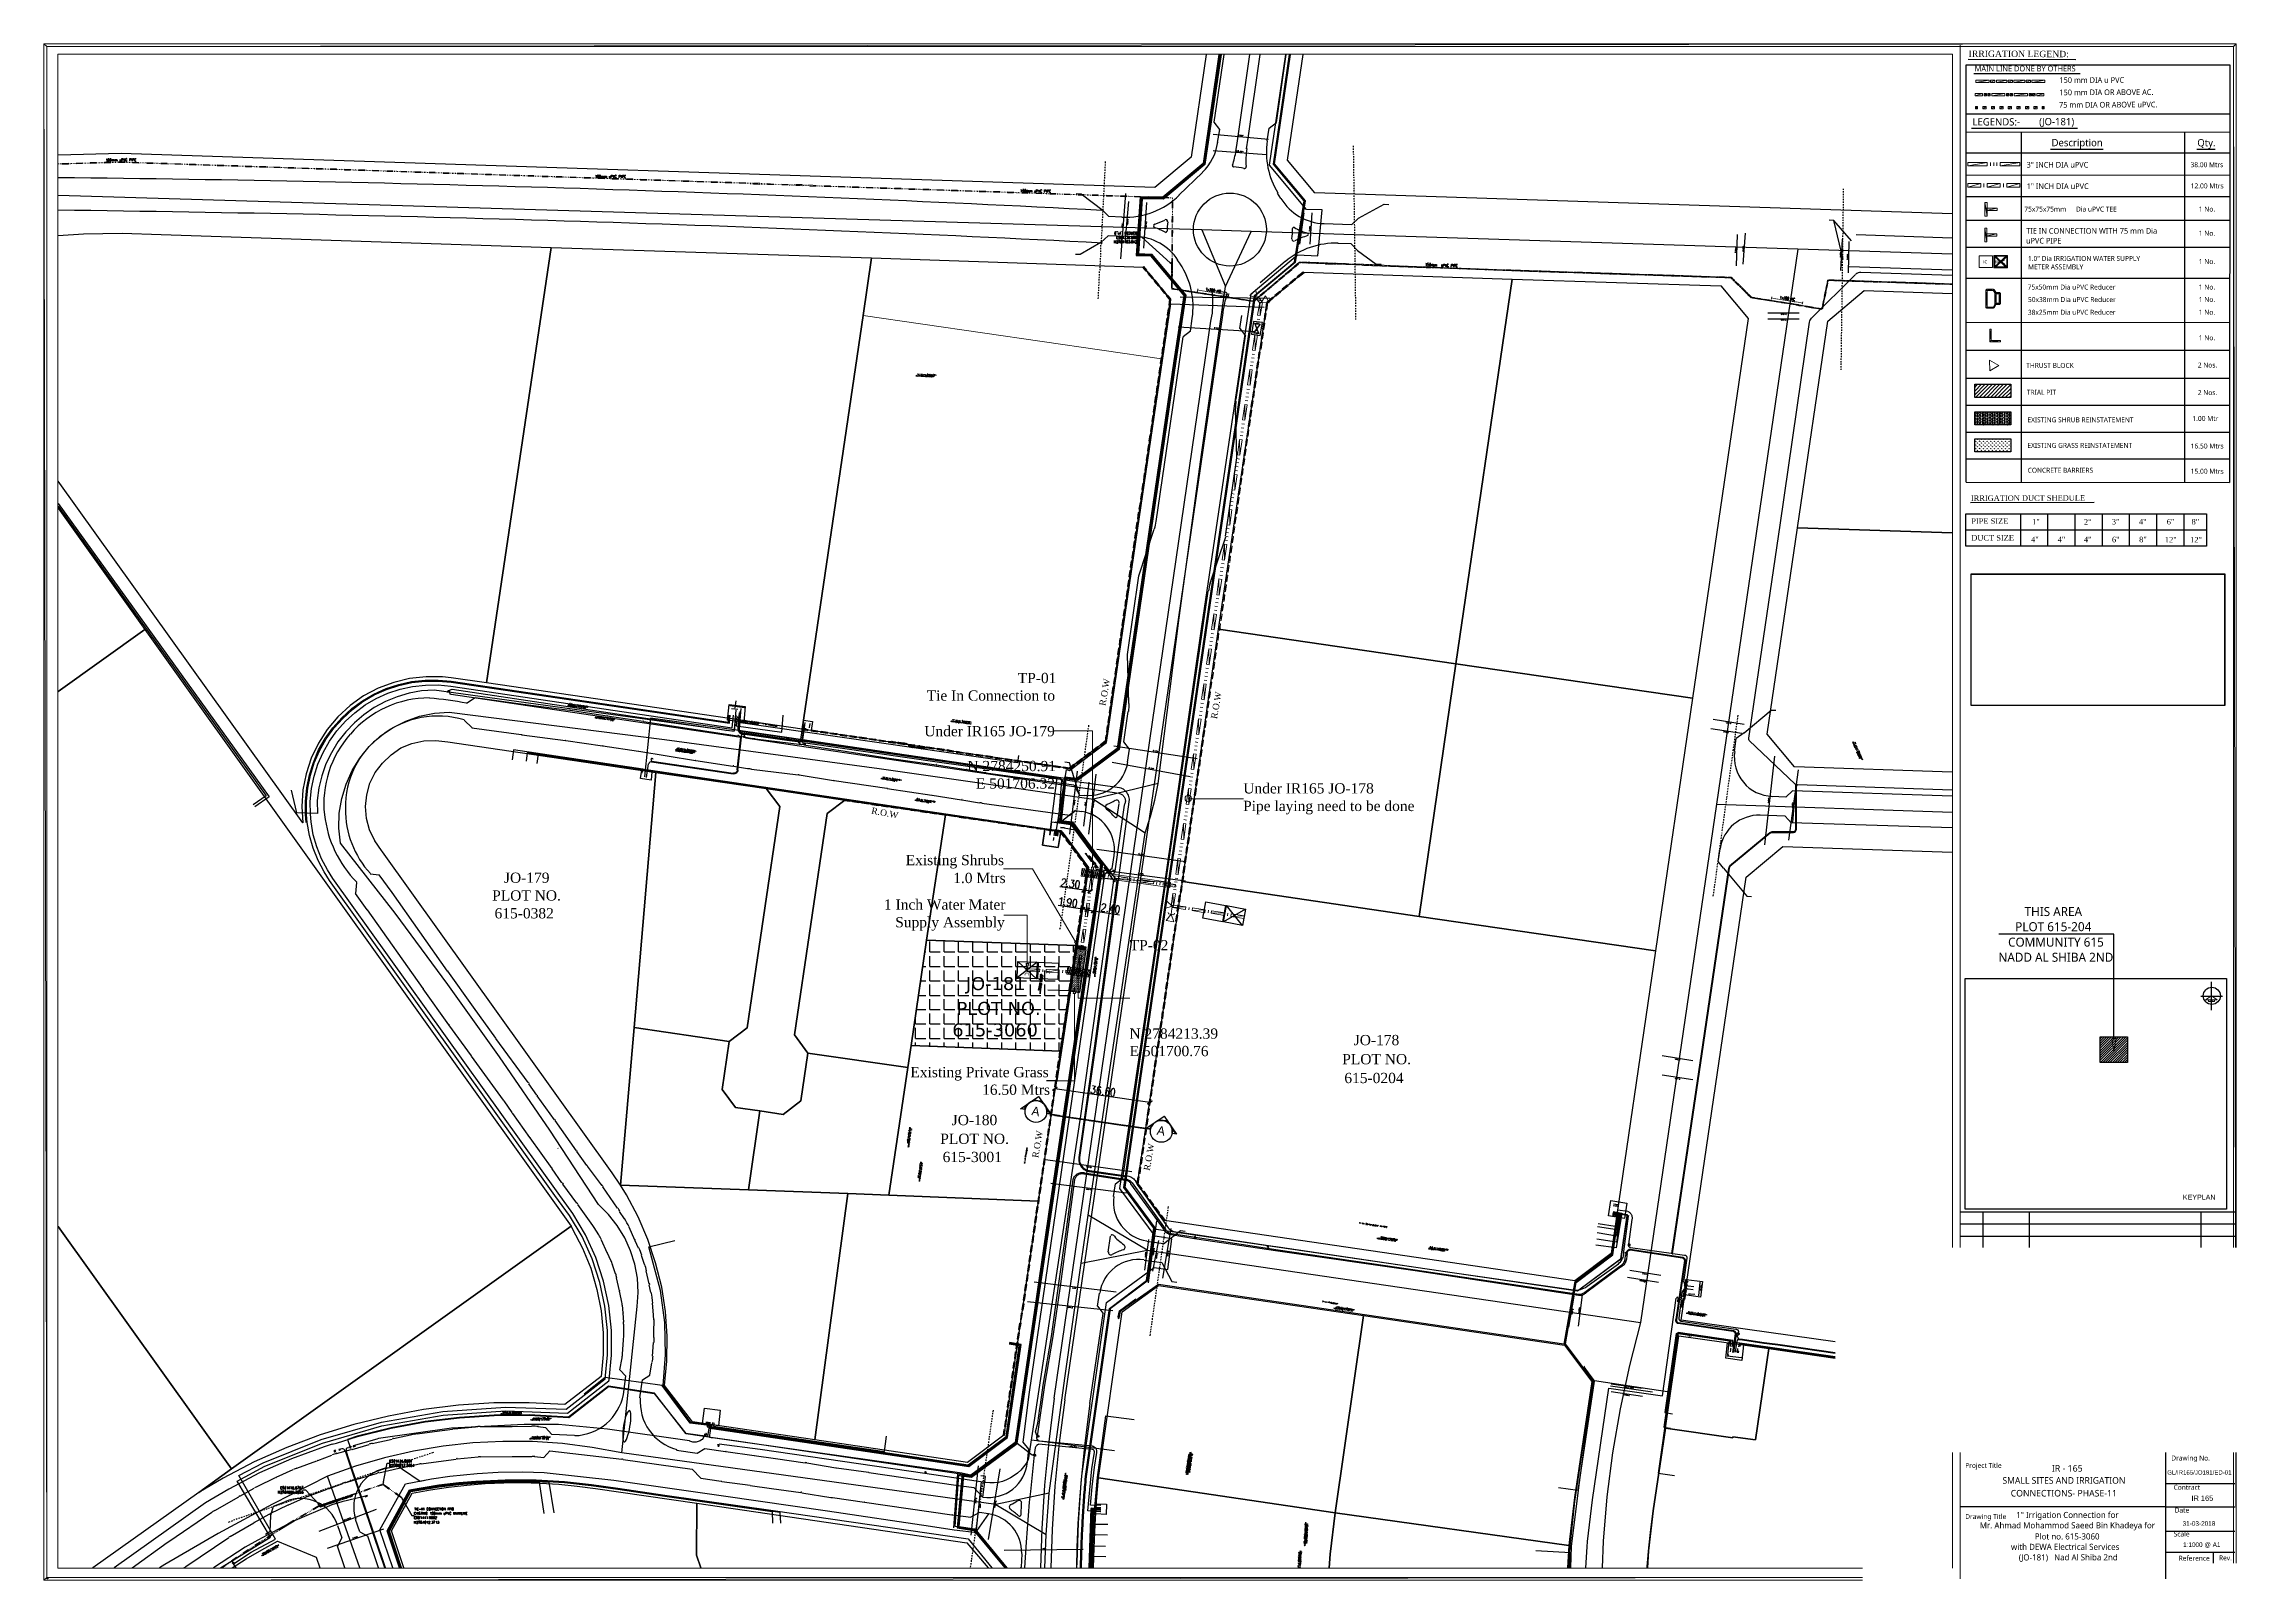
# Model space of a CAD drawing. Header units: inches. Extents: x 5 to 844, y 8 to 596.
import ezdxf

# ---------------------------------------------------------------- set-up
doc = ezdxf.new("R2010")
doc.units = ezdxf.units.IN
doc.header["$MEASUREMENT"] = 0
doc.layers.add('PDF_Geometry', color=7, linetype='Continuous', true_color=0x989898)
doc.layers.add('PDF_Images', color=7, linetype='Continuous')
doc.layers.add('PDF_Text', color=7, linetype='Continuous')
doc.styles.add('PDF Arial', font='arial.ttf')
doc.styles.add('PDF Bookman Old Style', font='BOOKOS.TTF')
doc.styles.add('PDF Segoe UI', font='segoeui.ttf')
doc.styles.add('PDF Times New Roman', font='times.ttf')
doc.styles.add('PDF Trebuchet MS', font='trebuc.ttf')
doc.styles.add('PDF Verdana', font='verdana.ttf')
picture_1 = doc.add_image_def('image1.png', size_in_pixel=(2, 2))
picture_2 = doc.add_image_def('image2.png', size_in_pixel=(777, 686))
picture_3 = doc.add_image_def('image3.png', size_in_pixel=(640, 333))

msp = doc.modelspace()

# ---------------------------------------------------------------- linework, layer by layer
at = {"layer": 'PDF_Geometry', "color": 7, "lineweight": 0}
for points in [[(843.66, 595.79), (6.31, 594.76), (5.16, 595.79), (843.66, 595.79)], [(6.31, 594.76), (5.16, 595.79), (6.31, 9.14), (6.31, 594.76)], [(5.16, 595.79), (6.31, 9.14), (5.16, 8.11), (5.16, 595.79)], [(842.63, 594.76), (843.66, 595.79), (6.31, 594.76), (842.63, 594.76)], [(843.66, 595.79), (842.63, 594.76)], [(843.44, 135.42), (842.63, 594.76), (843.66, 595.79), (843.66, 135.42)], [(735.15, 135.42), (735.15, 591.8), (10.56, 591.8), (10.56, 12.74)], [(843.44, 135.42), (842.63, 594.76), (842.63, 135.42)], [(436.11, 512.09), (436.75, 511.32), (435.85, 511.83), (436.11, 512.09)], [(406.28, 280.8), (406.28, 333), (391.62, 333)], [(442.79, 307.03), (445.36, 307.03)], [(445.36, 307.03), (458.99, 307.03), (464.01, 307.03)], [(399.72, 252.26), (383.27, 280.16), (372.21, 280.16)], [(406.79, 280.8), (406.28, 278.23), (405.89, 280.8), (406.79, 280.8)], [(403.84, 272.7), (402.29, 271.29), (402.17, 271.41), (403.84, 272.7)], [(403.97, 272.57), (403.84, 272.7), (402.29, 271.29), (403.97, 272.57)], [(404.48, 271.16), (404.61, 270.9), (406.15, 272.44), (404.48, 271.16)], [(404.61, 270.9), (406.15, 272.44), (406.28, 272.19), (404.61, 270.9)], [(381.21, 244.03), (381.21, 262.54), (372.34, 262.54)], [(403.19, 265.5), (401.65, 264.09), (401.52, 264.22), (403.19, 265.5)], [(403.32, 265.24), (403.19, 265.5), (401.65, 264.09), (403.32, 265.24)], [(403.32, 263.96), (403.45, 263.7), (405.12, 265.24), (403.32, 263.96)], [(405.12, 265.24), (403.45, 263.7), (403.32, 263.96), (405.12, 265.24)], [(403.45, 263.7), (405.12, 265.24), (405.25, 264.99), (403.45, 263.7)], [(405.25, 264.99), (405.12, 265.24), (403.45, 263.7), (405.25, 264.99)], [(405.77, 263.57), (405.89, 263.44), (407.44, 264.86), (405.77, 263.57)], [(405.89, 263.44), (407.44, 264.86), (407.57, 264.6), (405.89, 263.44)], [(399.98, 252.52), (401.01, 250.2), (399.34, 252.13), (399.98, 252.52)], [(381.72, 244.03), (381.21, 241.46), (380.82, 244.03), (381.72, 244.03)], [(398.82, 232.46), (399.34, 234.9), (399.72, 232.46), (398.82, 232.46)], [(400.37, 238.25), (400.75, 240.82), (401.14, 238.25), (400.37, 238.25)], [(400.75, 238.25), (400.75, 230.79), (420.55, 230.79)], [(399.34, 232.46), (399.34, 199.16), (389.18, 199.16)], [(797.76, 215.36), (796.86, 210.35), (796.09, 215.36), (797.76, 215.36)], [(385.58, 193.12), (383.14, 191.45), (386.74, 191.45), (385.58, 193.12)], [(392.65, 196.85), (391.11, 195.43), (390.98, 195.56), (392.65, 196.85)], [(392.78, 196.59), (392.65, 196.85), (391.11, 195.43), (392.78, 196.59)], [(379.92, 189.26), (378.64, 188.36), (380.44, 188.36), (379.92, 189.26)], [(378.64, 188.36), (380.44, 188.36), (380.31, 188.1), (378.64, 188.36)], [(379.92, 189.26), (380.82, 189.26), (381.47, 190.29), (379.92, 189.26)], [(379.92, 189.26), (380.82, 189.26), (380.44, 188.36), (379.92, 189.26)], [(380.82, 189.26), (381.47, 190.29), (381.6, 190.29), (380.82, 189.26)], [(381.47, 190.29), (381.6, 190.29), (382.62, 191.06), (381.47, 190.29)], [(381.6, 190.29), (382.62, 191.06), (382.75, 191.06), (381.6, 190.29)], [(382.62, 191.06), (382.75, 191.06), (383.14, 191.45), (382.62, 191.06)], [(382.75, 191.06), (383.14, 191.45), (383.91, 191.45), (382.75, 191.06)], [(383.14, 191.45), (383.91, 191.45), (383.91, 191.45), (383.14, 191.45)], [(383.91, 191.45), (383.91, 191.45), (383.14, 191.45), (383.91, 191.45)], [(385.32, 191.45), (386.74, 191.45), (383.91, 191.45), (385.32, 191.45)], [(386.74, 191.45), (383.91, 191.45), (386.74, 191.45)], [(386.48, 191.06), (387.12, 191.06), (385.32, 191.45), (386.48, 191.06)], [(387.12, 191.06), (385.32, 191.45), (386.74, 191.45), (387.12, 191.06)], [(387.64, 190.16), (387.64, 190.16), (386.48, 191.06), (387.64, 190.16)], [(387.64, 190.16), (386.48, 191.06), (387.12, 191.06), (387.64, 190.16)], [(388.28, 189.13), (388.41, 189.13), (387.64, 190.16), (388.28, 189.13)], [(388.41, 189.13), (387.64, 190.16), (388.41, 189.13)], [(388.67, 187.85), (389.31, 187.85), (388.28, 189.13), (388.67, 187.85)], [(389.31, 187.85), (388.28, 189.13), (388.41, 189.13), (389.31, 187.85)], [(388.67, 187.85), (388.67, 186.56), (390.21, 186.56), (388.67, 187.85)], [(388.67, 187.85), (389.31, 187.85), (390.21, 186.56), (388.67, 187.85)], [(388.67, 186.56), (390.21, 186.56), (390.47, 186.18), (388.67, 186.56)], [(390.47, 186.3), (390.34, 186.05), (390.72, 186.3), (390.47, 186.3)], [(390.34, 186.05), (390.72, 186.3), (390.59, 186.05), (390.34, 186.05)], [(390.72, 186.3), (390.72, 186.05)], [(390.85, 186.3), (390.72, 186.05), (391.11, 186.18), (390.85, 186.3)], [(390.72, 186.05), (391.11, 186.18), (391.11, 185.92), (390.72, 186.05)], [(391.24, 186.18), (391.11, 185.92)], [(391.24, 186.18), (391.24, 185.92), (391.62, 186.18), (391.24, 186.18)], [(391.24, 185.92), (391.62, 186.18), (391.49, 185.92), (391.24, 185.92)], [(391.62, 186.18), (391.62, 185.92)], [(391.75, 186.18), (391.62, 185.92), (392.01, 186.05), (391.75, 186.18)], [(391.62, 185.92), (392.01, 186.05), (392.01, 185.79), (391.62, 185.92)], [(392.14, 186.05), (392.01, 185.79)], [(392.14, 186.05), (392.14, 185.79), (392.39, 186.05), (392.14, 186.05)], [(392.14, 185.79), (392.39, 186.05), (392.39, 185.79), (392.14, 185.79)], [(392.52, 186.05), (392.52, 185.79)], [(392.65, 186.05), (392.52, 185.79), (392.91, 185.92), (392.65, 186.05)], [(392.52, 185.79), (392.91, 185.92), (392.91, 185.66), (392.52, 185.79)], [(392.91, 185.92), (392.91, 185.66)], [(393.04, 185.92), (393.04, 185.66), (393.29, 185.92), (393.04, 185.92)], [(393.04, 185.66), (393.29, 185.92), (393.29, 185.66), (393.04, 185.66)], [(393.42, 185.92), (393.42, 185.66)], [(393.55, 185.92), (393.42, 185.66), (393.81, 185.79), (393.55, 185.92)], [(393.42, 185.66), (393.81, 185.79), (393.81, 185.53), (393.42, 185.66)], [(393.81, 185.79), (393.81, 185.53)], [(393.94, 185.79), (393.94, 185.53), (394.19, 185.79), (393.94, 185.79)], [(393.94, 185.53), (394.19, 185.79), (394.19, 185.53), (393.94, 185.53)], [(394.32, 185.79), (394.32, 185.53)], [(394.32, 185.79), (394.32, 185.53), (394.71, 185.66), (394.32, 185.79)], [(394.32, 185.53), (394.71, 185.66), (394.58, 185.4), (394.32, 185.53)], [(394.71, 185.66), (394.71, 185.4)], [(394.84, 185.66), (394.84, 185.4), (395.09, 185.66), (394.84, 185.66)], [(394.84, 185.4), (395.09, 185.66), (395.09, 185.4), (394.84, 185.4)], [(395.22, 185.66), (395.22, 185.4)], [(395.22, 185.66), (395.22, 185.4), (395.61, 185.53), (395.22, 185.66)], [(395.22, 185.4), (395.61, 185.53), (395.48, 185.28), (395.22, 185.4)], [(395.61, 185.53), (395.61, 185.28)], [(395.74, 185.53), (395.74, 185.28), (395.99, 185.53), (395.74, 185.53)], [(395.74, 185.28), (395.99, 185.53), (395.99, 185.28), (395.74, 185.28)], [(396.12, 185.53), (395.99, 185.28)], [(396.12, 185.53), (396.12, 185.28), (396.51, 185.4), (396.12, 185.53)], [(396.12, 185.28), (396.51, 185.4), (396.38, 185.15), (396.12, 185.28)], [(396.51, 185.4), (396.51, 185.15)], [(396.64, 185.4), (396.51, 185.15), (396.89, 185.4), (396.64, 185.4)], [(396.51, 185.15), (396.89, 185.4), (396.89, 185.15), (396.51, 185.15)], [(397.02, 185.4), (396.89, 185.15)], [(397.02, 185.4), (397.02, 185.15), (397.41, 185.28), (397.02, 185.4)], [(397.02, 185.15), (397.41, 185.28), (397.28, 185.02), (397.02, 185.15)], [(397.41, 185.28), (397.41, 185.02)], [(397.54, 185.28), (397.41, 185.02), (397.79, 185.28), (397.54, 185.28)], [(397.41, 185.02), (397.79, 185.28), (397.79, 185.02), (397.41, 185.02)], [(397.92, 185.28), (397.79, 185.02)], [(397.92, 185.28), (397.92, 185.02), (398.18, 185.15), (397.92, 185.28)], [(397.92, 185.02), (398.18, 185.15), (398.18, 184.89), (397.92, 185.02)], [(398.31, 185.15), (398.31, 184.89)], [(398.44, 185.15), (398.31, 184.89), (398.69, 185.15), (398.44, 185.15)], [(398.31, 184.89), (398.69, 185.15), (398.69, 184.89), (398.31, 184.89)], [(398.69, 185.15), (398.69, 184.89)], [(398.82, 185.15), (398.82, 184.89), (399.08, 185.02), (398.82, 185.15)], [(398.82, 184.89), (399.08, 185.02), (399.08, 184.76), (398.82, 184.89)], [(399.21, 185.02), (399.21, 184.76)], [(399.34, 185.02), (399.21, 184.76), (399.59, 185.02), (399.34, 185.02)], [(399.21, 184.76), (399.59, 185.02), (399.59, 184.76), (399.21, 184.76)], [(399.59, 185.02), (399.59, 184.76)], [(399.72, 185.02), (399.72, 184.76), (399.98, 184.89), (399.72, 185.02)], [(399.72, 184.76), (399.98, 184.89), (399.98, 184.63), (399.72, 184.76)], [(400.11, 184.89), (400.11, 184.63)], [(400.11, 184.89), (400.11, 184.63), (400.49, 184.89), (400.11, 184.89)], [(400.11, 184.63), (400.49, 184.89), (400.37, 184.63), (400.11, 184.63)], [(400.49, 184.89), (400.49, 184.63)], [(400.62, 184.76), (400.62, 184.63), (400.88, 184.76), (400.62, 184.76)], [(400.62, 184.63), (400.88, 184.76), (400.88, 184.51), (400.62, 184.63)], [(401.01, 184.76), (401.01, 184.51)], [(401.01, 184.76), (401.01, 184.51), (401.39, 184.76), (401.01, 184.76)], [(401.01, 184.51), (401.39, 184.76), (401.27, 184.51), (401.01, 184.51)], [(401.39, 184.76), (401.39, 184.51)], [(401.52, 184.63), (401.52, 184.51), (401.78, 184.63), (401.52, 184.63)], [(401.52, 184.51), (401.78, 184.63), (401.78, 184.38), (401.52, 184.51)], [(401.91, 184.63), (401.78, 184.38)], [(401.91, 184.63), (401.91, 184.38), (402.29, 184.63), (401.91, 184.63)], [(401.91, 184.38), (402.29, 184.63), (402.17, 184.38), (401.91, 184.38)], [(402.29, 184.63), (402.29, 184.38)], [(402.42, 184.51), (402.29, 184.38), (402.68, 184.51), (402.42, 184.51)], [(402.29, 184.38), (402.68, 184.51), (402.68, 184.25), (402.29, 184.38)], [(402.81, 184.51), (402.68, 184.25)], [(402.81, 184.51), (402.81, 184.25), (403.19, 184.51), (402.81, 184.51)], [(402.81, 184.25), (403.19, 184.51), (403.07, 184.25), (402.81, 184.25)], [(403.19, 184.51), (403.19, 184.25)], [(427.24, 190.29), (427.36, 190.03), (428.91, 191.45), (427.24, 190.29)], [(427.36, 190.03), (428.91, 191.45), (429.04, 191.32), (427.36, 190.03)], [(433.66, 185.66), (431.22, 183.99), (434.82, 183.99), (433.66, 185.66)], [(403.32, 184.38), (403.19, 184.25), (403.58, 184.38), (403.32, 184.38)], [(403.19, 184.25), (403.58, 184.38), (403.58, 184.12), (403.19, 184.25)], [(403.71, 184.38), (403.58, 184.12)], [(403.71, 184.38), (403.71, 184.12), (403.97, 184.38), (403.71, 184.38)], [(403.71, 184.12), (403.97, 184.38), (403.97, 184.12), (403.71, 184.12)], [(404.09, 184.38), (404.09, 184.12)], [(404.22, 184.25), (404.09, 184.12), (404.48, 184.25), (404.22, 184.25)], [(404.09, 184.12), (404.48, 184.25), (404.48, 183.99), (404.09, 184.12)], [(404.61, 184.25), (404.48, 183.99)], [(404.61, 184.25), (404.61, 183.99), (404.87, 184.25), (404.61, 184.25)], [(404.61, 183.99), (404.87, 184.25), (404.87, 183.99), (404.61, 183.99)], [(404.99, 184.12), (404.99, 183.99)], [(405.12, 184.12), (404.99, 183.86), (405.38, 184.12), (405.12, 184.12)], [(404.99, 183.86), (405.38, 184.12), (405.38, 183.86), (404.99, 183.86)], [(405.38, 184.12), (405.38, 183.86)], [(405.51, 184.12), (405.51, 183.86), (405.77, 184.12), (405.51, 184.12)], [(405.51, 183.86), (405.77, 184.12), (405.77, 183.86), (405.51, 183.86)], [(405.89, 183.99), (405.89, 183.86)], [(405.89, 183.99), (405.89, 183.73), (406.28, 183.99), (405.89, 183.99)], [(405.89, 183.73), (406.28, 183.99), (406.28, 183.73), (405.89, 183.73)], [(406.28, 183.99), (406.28, 183.73)], [(406.41, 183.99), (406.41, 183.73), (406.67, 183.99), (406.41, 183.99)], [(406.41, 183.73), (406.67, 183.99), (406.67, 183.73), (406.41, 183.73)], [(406.79, 183.86), (406.79, 183.73)], [(406.79, 183.86), (406.79, 183.61), (407.18, 183.86), (406.79, 183.86)], [(406.79, 183.61), (407.18, 183.86), (407.05, 183.61), (406.79, 183.61)], [(407.18, 183.86), (407.18, 183.61)], [(407.31, 183.86), (407.31, 183.61), (407.57, 183.86), (407.31, 183.86)], [(407.31, 183.61), (407.57, 183.86), (407.57, 183.61), (407.31, 183.61)], [(407.69, 183.73), (407.57, 183.61)], [(407.69, 183.73), (407.69, 183.48), (408.08, 183.73), (407.69, 183.73)], [(407.69, 183.48), (408.08, 183.73), (407.95, 183.48), (407.69, 183.48)], [(408.08, 183.73), (408.08, 183.48)], [(408.21, 183.73), (408.21, 183.48), (408.47, 183.73), (408.21, 183.73)], [(408.21, 183.48), (408.47, 183.73), (408.47, 183.48), (408.21, 183.48)], [(408.59, 183.61), (408.47, 183.48)], [(408.59, 183.61), (408.59, 183.35), (408.98, 183.61), (408.59, 183.61)], [(408.59, 183.35), (408.98, 183.61), (408.85, 183.35), (408.59, 183.35)], [(408.98, 183.61), (408.98, 183.35)], [(409.11, 183.61), (408.98, 183.35), (409.37, 183.48), (409.11, 183.61)], [(408.98, 183.35), (409.37, 183.48), (409.37, 183.35), (408.98, 183.35)], [(409.49, 183.48), (409.37, 183.22)], [(409.49, 183.48), (409.49, 183.22), (409.75, 183.48), (409.49, 183.48)], [(409.49, 183.22), (409.75, 183.48), (409.75, 183.22), (409.49, 183.22)], [(409.88, 183.48), (409.88, 183.22)], [(410.01, 183.48), (409.88, 183.22), (410.27, 183.35), (410.01, 183.48)], [(409.88, 183.22), (410.27, 183.35), (410.27, 183.22), (409.88, 183.22)], [(410.39, 183.35), (410.27, 183.09)], [(410.39, 183.35), (410.39, 183.09), (410.65, 183.35), (410.39, 183.35)], [(410.39, 183.09), (410.65, 183.35), (410.65, 183.09), (410.39, 183.09)], [(410.78, 183.35), (410.78, 183.09)], [(410.91, 183.35), (410.78, 183.09), (411.17, 183.22), (410.91, 183.35)], [(410.78, 183.09), (411.17, 183.22), (411.17, 183.09), (410.78, 183.09)], [(411.17, 183.22), (411.17, 182.96)], [(411.29, 183.22), (411.29, 182.96), (411.55, 183.22), (411.29, 183.22)], [(411.29, 182.96), (411.55, 183.22), (411.55, 182.96), (411.29, 182.96)], [(411.68, 183.22), (411.68, 182.96)], [(411.81, 183.22), (411.68, 182.96), (412.07, 183.09), (411.81, 183.22)], [(411.68, 182.96), (412.07, 183.09), (412.07, 182.96), (411.68, 182.96)], [(412.07, 183.09), (412.07, 182.83)], [(412.19, 183.09), (412.19, 182.83), (412.45, 183.09), (412.19, 183.09)], [(412.19, 182.83), (412.45, 183.09), (412.45, 182.83), (412.19, 182.83)], [(412.58, 183.09), (412.58, 182.83)], [(412.58, 183.09), (412.58, 182.83), (412.97, 182.96), (412.58, 183.09)], [(412.58, 182.83), (412.97, 182.96), (412.84, 182.83), (412.58, 182.83)], [(412.97, 182.96), (412.97, 182.71)], [(413.09, 182.96), (413.09, 182.71), (413.35, 182.96), (413.09, 182.96)], [(413.09, 182.71), (413.35, 182.96), (413.35, 182.71), (413.09, 182.71)], [(413.48, 182.96), (413.35, 182.71)], [(413.48, 182.96), (413.48, 182.71), (413.87, 182.83), (413.48, 182.96)], [(413.48, 182.71), (413.87, 182.83), (413.74, 182.58), (413.48, 182.71)], [(413.87, 182.83), (413.87, 182.58)], [(413.99, 182.83), (413.99, 182.58), (414.25, 182.83), (413.99, 182.83)], [(413.99, 182.58), (414.25, 182.83), (414.25, 182.58), (413.99, 182.58)], [(414.38, 182.83), (414.25, 182.58)], [(414.38, 182.83), (414.38, 182.58), (414.76, 182.71), (414.38, 182.83)], [(414.38, 182.58), (414.76, 182.71), (414.64, 182.45), (414.38, 182.58)], [(414.76, 182.71), (414.76, 182.45)], [(414.89, 182.71), (414.76, 182.45), (415.15, 182.71), (414.89, 182.71)], [(414.76, 182.45), (415.15, 182.71), (415.15, 182.45), (414.76, 182.45)], [(415.28, 182.71), (415.15, 182.45)], [(415.28, 182.71), (415.28, 182.45), (415.66, 182.58), (415.28, 182.71)], [(415.28, 182.45), (415.66, 182.58), (415.54, 182.32), (415.28, 182.45)], [(415.66, 182.58), (415.66, 182.32)], [(415.79, 182.58), (415.66, 182.32), (416.05, 182.58), (415.79, 182.58)], [(415.66, 182.32), (416.05, 182.58), (416.05, 182.32), (415.66, 182.32)], [(416.18, 182.58), (416.05, 182.32)], [(416.18, 182.58), (416.18, 182.32), (416.44, 182.45), (416.18, 182.58)], [(416.18, 182.32), (416.44, 182.45), (416.44, 182.19), (416.18, 182.32)], [(416.56, 182.45), (416.56, 182.19)], [(416.69, 182.45), (416.56, 182.19), (416.95, 182.45), (416.69, 182.45)], [(416.56, 182.19), (416.95, 182.45), (416.95, 182.19), (416.56, 182.19)], [(416.95, 182.45), (416.95, 182.19)], [(417.08, 182.45), (417.08, 182.19), (417.34, 182.32), (417.08, 182.45)], [(417.08, 182.19), (417.34, 182.32), (417.34, 182.06), (417.08, 182.19)], [(417.46, 182.32), (417.46, 182.06)], [(417.59, 182.32), (417.46, 182.06), (417.85, 182.32), (417.59, 182.32)], [(417.46, 182.06), (417.85, 182.32), (417.85, 182.06), (417.46, 182.06)], [(417.85, 182.32), (417.85, 182.06)], [(417.98, 182.32), (417.98, 182.06), (418.24, 182.19), (417.98, 182.32)], [(417.98, 182.06), (418.24, 182.19), (418.24, 181.93), (417.98, 182.06)], [(418.36, 182.19), (418.36, 181.93)], [(418.36, 182.19), (418.36, 181.93), (418.75, 182.19), (418.36, 182.19)], [(418.36, 181.93), (418.75, 182.19), (418.62, 181.93), (418.36, 181.93)], [(418.75, 182.19), (418.75, 181.93)], [(418.88, 182.19), (418.88, 181.93), (419.14, 182.06), (418.88, 182.19)], [(418.88, 181.93), (419.14, 182.06), (419.14, 181.81), (418.88, 181.93)], [(419.26, 182.06), (419.26, 181.81)], [(419.26, 182.06), (419.26, 181.81), (419.65, 182.06), (419.26, 182.06)], [(419.26, 181.81), (419.65, 182.06), (419.52, 181.81), (419.26, 181.81)], [(419.65, 182.06), (419.65, 181.81)], [(419.78, 182.06), (419.78, 181.81), (420.04, 181.93), (419.78, 182.06)], [(419.78, 181.81), (420.04, 181.93), (420.04, 181.68), (419.78, 181.81)], [(420.16, 181.93), (420.04, 181.68)], [(420.16, 181.93), (420.16, 181.68), (420.55, 181.93), (420.16, 181.93)], [(420.16, 181.68), (420.55, 181.93), (420.42, 181.68), (420.16, 181.68)], [(420.55, 181.93), (420.55, 181.68)], [(420.68, 181.93), (420.55, 181.68), (420.94, 181.81), (420.68, 181.93)], [(420.55, 181.68), (420.94, 181.81), (420.94, 181.55), (420.55, 181.68)], [(421.06, 181.81), (420.94, 181.55)], [(421.06, 181.81), (421.06, 181.55), (421.45, 181.81), (421.06, 181.81)], [(421.06, 181.55), (421.45, 181.81), (421.32, 181.55), (421.06, 181.55)], [(421.45, 181.81), (421.45, 181.55)], [(421.58, 181.81), (421.45, 181.55), (421.84, 181.68), (421.58, 181.81)], [(421.45, 181.55), (421.84, 181.68), (421.84, 181.42), (421.45, 181.55)], [(421.96, 181.68), (421.84, 181.42)], [(421.96, 181.68), (421.96, 181.42), (422.22, 181.68), (421.96, 181.68)], [(421.96, 181.42), (422.22, 181.68), (422.22, 181.42), (421.96, 181.42)], [(422.35, 181.68), (422.35, 181.42)], [(422.48, 181.68), (422.35, 181.42), (422.74, 181.55), (422.48, 181.68)], [(422.35, 181.42), (422.74, 181.55), (422.74, 181.29), (422.35, 181.42)], [(422.86, 181.55), (422.74, 181.29)], [(422.86, 181.55), (422.86, 181.29), (423.12, 181.55), (422.86, 181.55)], [(422.86, 181.29), (423.12, 181.55), (423.12, 181.29), (422.86, 181.29)], [(423.25, 181.55), (423.25, 181.29)], [(423.38, 181.55), (423.25, 181.29), (423.64, 181.42), (423.38, 181.55)], [(423.25, 181.29), (423.64, 181.42), (423.64, 181.16), (423.25, 181.29)], [(423.64, 181.42), (423.64, 181.16)], [(423.76, 181.42), (423.76, 181.16), (424.02, 181.42), (423.76, 181.42)], [(423.76, 181.16), (424.02, 181.42), (424.02, 181.16), (423.76, 181.16)], [(424.15, 181.42), (424.15, 181.16)], [(424.15, 181.42), (424.15, 181.16), (424.54, 181.29), (424.15, 181.42)], [(424.15, 181.16), (424.54, 181.29), (424.41, 181.03), (424.15, 181.16)], [(424.54, 181.29), (424.54, 181.03)], [(424.66, 181.29), (424.66, 181.03), (424.92, 181.29), (424.66, 181.29)], [(424.66, 181.03), (424.92, 181.29), (424.92, 181.03), (424.66, 181.03)], [(425.05, 181.29), (425.05, 181.03)], [(425.05, 181.29), (425.05, 181.03), (425.44, 181.16), (425.05, 181.29)], [(425.05, 181.03), (425.44, 181.16), (425.31, 180.91), (425.05, 181.03)], [(425.44, 181.16), (425.44, 180.91)], [(425.56, 181.16), (425.56, 180.91), (425.82, 181.16), (425.56, 181.16)], [(425.56, 180.91), (425.82, 181.16), (425.82, 180.91), (425.56, 180.91)], [(425.95, 181.16), (425.82, 180.91)], [(425.95, 181.16), (425.95, 180.91), (426.34, 181.03), (425.95, 181.16)], [(425.95, 180.91), (426.34, 181.03), (426.21, 180.78), (425.95, 180.91)], [(426.34, 181.03), (426.34, 180.78)], [(426.46, 181.03), (426.46, 180.78), (426.72, 181.03), (426.46, 181.03)], [(426.46, 180.78), (426.72, 181.03), (426.59, 180.78), (426.46, 180.78)], [(428.01, 181.81), (426.59, 180.91), (428.52, 180.91), (428.01, 181.81)], [(426.59, 180.91), (428.52, 180.91), (428.39, 180.52), (426.59, 180.91)], [(428.01, 181.81), (428.78, 181.81), (429.55, 182.83), (428.01, 181.81)], [(428.01, 181.81), (428.78, 181.81), (428.52, 180.91), (428.01, 181.81)], [(428.78, 181.81), (429.55, 182.83), (429.68, 182.83), (428.78, 181.81)], [(429.55, 182.83), (429.68, 182.83), (430.58, 183.61), (429.55, 182.83)], [(429.68, 182.83), (430.58, 183.61), (430.71, 183.61), (429.68, 182.83)], [(430.58, 183.61), (430.71, 183.61), (431.09, 183.99), (430.58, 183.61)], [(430.71, 183.61), (431.09, 183.99), (431.86, 183.99), (430.71, 183.61)], [(431.09, 183.99), (431.86, 183.99), (431.22, 183.99), (431.09, 183.99)], [(431.86, 183.99), (431.22, 183.99), (431.99, 183.99), (431.86, 183.99)], [(433.28, 183.99), (434.82, 183.99), (431.99, 183.99), (433.28, 183.99)], [(434.82, 183.99), (431.99, 183.99), (434.82, 183.99)], [(434.56, 183.48), (435.08, 183.48), (433.28, 183.99), (434.56, 183.48)], [(435.08, 183.48), (433.28, 183.99), (434.82, 183.99), (435.08, 183.48)], [(435.59, 182.71), (435.72, 182.71), (434.56, 183.48), (435.59, 182.71)], [(435.72, 182.71), (434.56, 183.48), (435.08, 183.48), (435.72, 182.71)], [(436.36, 181.68), (436.49, 181.68), (435.59, 182.71), (436.36, 181.68)], [(436.49, 181.68), (435.59, 182.71), (435.72, 182.71), (436.49, 181.68)], [(436.75, 180.39), (437.26, 180.39), (436.36, 181.68), (436.75, 180.39)], [(437.26, 180.39), (436.36, 181.68), (436.49, 181.68), (437.26, 180.39)], [(436.75, 180.39), (436.75, 178.98), (438.16, 178.98), (436.75, 180.39)], [(436.75, 180.39), (437.26, 180.39), (438.16, 178.98), (436.75, 180.39)], [(436.75, 178.98), (438.16, 178.98), (438.42, 178.72), (436.75, 178.98)], [(735.15, 12.74), (735.15, 56.95), (735.15, 14.58)], [(842.63, 56.95), (842.63, 14.58)], [(843.65, 14.58), (843.57, 56.95)], [(843.65, 14.58), (843.57, 56.95)], [(843.66, 56.95), (843.66, 14.58)], [(135.14, 45.78), (134.88, 44.75), (134.88, 45.78), (135.14, 45.78)], [(110.19, 37.43), (110.71, 36.66), (109.94, 37.3), (110.19, 37.43)], [(142.34, 38.71), (141.95, 39.74), (142.59, 38.84), (142.34, 38.71)], [(6.31, 9.14), (5.16, 8.11), (700.73, 9.09)], [(5.16, 8.11), (700.73, 9.09)], [(700.73, 9.14), (6.31, 9.14)], [(10.56, 12.74), (700.73, 12.74)], [(700.73, 8.11), (5.16, 8.11)]]:
    msp.add_lwpolyline(points, dxfattribs=at)
at = {"layer": 'PDF_Geometry', "color": 7, "lineweight": 25}
for points in [[(449.73, 591.67), (443.95, 552.46), (430.06, 540.89), (34.73, 553.87), (10.69, 553.23)], [(735.02, 530.73), (491.26, 538.83), (480.85, 551.3), (486.76, 591.67)], [(740.42, 428.14), (740.42, 587.81), (841.22, 587.81), (841.09, 428.01)], [(461.31, 554.9), (461.31, 554.9), (461.43, 555.03), (461.43, 554.9), (461.56, 554.9), (461.43, 554.77), (461.31, 554.64), (461.56, 554.64)], [(461.82, 554.64), (461.69, 554.9)], [(461.69, 554.64), (461.82, 554.77)], [(462.08, 560.94), (462.08, 560.94), (462.21, 560.94), (462.33, 560.94), (462.33, 560.81), (462.21, 560.81), (461.95, 560.69), (462.33, 560.69)], [(462.21, 554.9), (462.08, 554.9), (461.95, 554.9), (461.95, 554.77), (461.95, 554.64), (462.08, 554.64), (462.21, 554.64), (462.21, 554.77), (462.08, 554.77), (461.95, 554.77)], [(462.72, 560.94), (462.85, 560.56), (462.98, 560.94), (462.98, 560.56), (463.11, 560.81)], [(462.72, 554.9), (462.85, 554.52), (462.98, 554.9), (462.98, 554.52), (463.11, 554.77)], [(463.11, 554.52), (463.36, 554.77), (463.49, 554.52)], [(463.23, 560.56), (463.36, 560.81), (463.49, 560.56)], [(463.23, 560.69), (463.49, 560.69)], [(463.23, 554.64), (463.36, 554.64)], [(463.62, 560.81), (463.75, 560.69), (464.01, 560.81)], [(463.62, 554.77), (463.75, 554.64), (463.88, 554.77)], [(463.75, 560.69), (463.75, 560.56)], [(463.75, 554.64), (463.75, 554.52)], [(28.94, 551.69), (29.07, 551.69), (29.2, 551.82), (29.2, 550.79)], [(29.84, 551.82), (29.71, 551.82), (29.58, 551.69), (29.58, 551.43), (29.58, 551.3), (29.71, 551.04), (29.71, 550.92), (29.84, 550.79), (29.97, 550.79), (29.97, 550.92), (30.1, 551.04), (30.1, 551.3), (30.1, 551.43), (30.1, 551.69), (29.97, 551.82), (29.84, 551.82)], [(30.61, 551.82), (30.48, 551.82), (30.36, 551.69), (30.36, 551.43), (30.36, 551.3), (30.36, 551.04), (30.48, 550.92), (30.61, 550.92), (30.74, 550.92), (30.87, 551.04), (30.87, 551.3), (30.87, 551.43), (30.87, 551.69), (30.74, 551.82), (30.61, 551.82)], [(31.13, 551.56), (31.13, 550.92)], [(31.13, 551.3), (31.26, 551.43), (31.38, 551.56), (31.51, 551.56), (31.51, 551.43), (31.64, 551.3), (31.64, 550.92)], [(31.64, 551.3), (31.64, 551.43), (31.77, 551.56), (31.9, 551.56), (32.03, 551.43), (32.03, 551.3), (32.03, 550.92)], [(32.28, 551.56), (32.28, 550.92)], [(32.28, 551.3), (32.41, 551.43), (32.54, 551.56), (32.67, 551.56), (32.67, 551.43), (32.67, 551.3), (32.8, 550.92)], [(32.67, 551.3), (32.8, 551.43), (32.93, 551.56), (33.06, 551.56), (33.06, 551.43), (33.18, 551.3), (33.18, 550.92)], [(34.21, 551.56), (34.21, 551.04), (34.34, 550.92), (34.47, 550.92), (34.6, 550.92), (34.73, 551.04)], [(34.73, 551.56), (34.73, 550.92)], [(34.98, 550.92), (34.98, 551.94), (35.37, 551.94), (35.5, 551.82), (35.5, 551.69), (35.5, 551.56), (35.5, 551.43), (35.37, 551.3), (34.98, 551.3)], [(35.63, 551.94), (36.01, 550.92), (36.27, 551.94)], [(37.04, 551.69), (36.91, 551.69), (36.91, 551.82), (36.78, 551.94), (36.66, 551.94), (36.53, 551.82), (36.53, 551.69), (36.4, 551.56), (36.4, 551.3), (36.53, 551.17), (36.53, 551.04), (36.53, 550.92), (36.66, 550.92), (36.78, 550.92), (36.91, 550.92), (36.91, 551.04), (37.04, 551.17)], [(38.07, 550.92), (38.07, 551.94), (38.46, 551.94), (38.58, 551.82), (38.58, 551.69), (38.58, 551.56), (38.58, 551.43), (38.46, 551.43), (38.07, 551.43)], [(38.84, 551.94), (38.84, 550.92)], [(39.23, 550.92), (39.23, 551.94), (39.48, 551.94), (39.61, 551.82), (39.74, 551.69), (39.74, 551.56), (39.61, 551.43), (39.48, 551.43), (39.23, 551.43)], [(40, 550.92), (40, 551.94), (40.51, 551.94)], [(40, 551.43), (40.26, 551.43)], [(40, 550.92), (40.51, 550.92)], [(216.13, 545.39), (216.26, 545.39), (216.39, 545.52), (216.39, 544.49)], [(217.03, 545.52), (216.9, 545.52), (216.9, 545.39), (216.77, 545.13), (216.77, 545), (216.9, 544.74), (216.9, 544.62), (217.03, 544.49), (217.16, 544.49), (217.29, 544.62), (217.29, 544.74), (217.29, 545), (217.29, 545.13), (217.29, 545.39), (217.29, 545.52), (217.16, 545.52), (217.03, 545.52)], [(217.8, 545.52), (217.67, 545.52), (217.67, 545.39), (217.55, 545.13), (217.55, 545), (217.67, 544.74), (217.67, 544.62), (217.8, 544.49), (217.93, 544.49), (217.93, 544.62), (218.06, 544.74), (218.06, 545), (218.06, 545.13), (218.06, 545.39), (217.93, 545.52), (217.8, 545.52)], [(218.32, 545.13), (218.32, 544.49)], [(218.32, 545), (218.45, 545.13), (218.57, 545.13), (218.7, 545.13), (218.83, 545), (218.83, 544.49)], [(218.83, 545), (218.96, 545.13), (219.09, 545.13), (219.22, 545.13), (219.22, 545), (219.22, 544.49)], [(219.47, 545.13), (219.47, 544.49)], [(219.47, 545), (219.6, 545.13), (219.73, 545.13), (219.86, 545.13), (219.99, 545), (219.99, 544.49)], [(219.99, 545), (219.99, 545.13), (220.12, 545.13), (220.25, 545.13), (220.37, 545.13), (220.37, 545), (220.37, 544.49)], [(221.4, 545.13), (221.4, 544.74), (221.53, 544.62), (221.53, 544.49), (221.66, 544.49), (221.79, 544.62), (221.92, 544.74)], [(221.92, 545.13), (221.92, 544.49)], [(222.17, 544.49), (222.17, 545.52), (222.56, 545.52), (222.69, 545.52), (222.69, 545.39), (222.69, 545.13), (222.69, 545), (222.56, 545), (222.17, 545)], [(222.82, 545.52), (223.2, 544.49), (223.46, 545.52)], [(224.23, 545.26), (224.1, 545.39), (224.1, 545.52), (223.97, 545.52), (223.85, 545.52), (223.72, 545.39), (223.72, 545.26), (223.59, 545.13), (223.59, 544.87), (223.72, 544.74), (223.72, 544.62), (223.85, 544.62), (223.85, 544.49), (223.97, 544.49), (224.1, 544.62), (224.23, 544.74)], [(225.26, 544.49), (225.26, 545.52), (225.65, 545.52), (225.77, 545.52), (225.77, 545.39), (225.77, 545.13), (225.77, 545), (225.65, 545), (225.26, 545)], [(226.03, 545.52), (226.03, 544.49)], [(226.42, 544.49), (226.42, 545.52), (226.67, 545.52), (226.8, 545.52), (226.93, 545.39), (226.93, 545.13), (226.8, 545), (226.67, 545), (226.42, 545)], [(227.19, 544.49), (227.19, 545.52), (227.7, 545.52)], [(735.02, 515.3), (676.01, 517.23), (466.96, 524.05), (448.06, 524.69), (10.69, 537.8)], [(227.19, 545), (227.45, 545)], [(227.19, 544.49), (227.7, 544.49)], [(378.77, 539.99), (378.9, 539.99), (379.02, 540.12), (379.02, 539.22)], [(379.67, 540.12), (379.54, 540.12), (379.54, 539.99), (379.41, 539.73), (379.41, 539.6), (379.54, 539.34), (379.54, 539.22), (379.67, 539.22), (379.8, 539.22), (379.92, 539.22), (379.92, 539.34), (380.05, 539.6), (380.05, 539.73), (379.92, 539.99), (379.92, 540.12), (379.8, 540.12), (379.67, 540.12)], [(380.44, 540.12), (380.31, 540.12), (380.31, 539.99), (380.18, 539.73), (380.18, 539.6), (380.31, 539.34), (380.31, 539.22), (380.44, 539.09), (380.57, 539.09), (380.7, 539.22), (380.7, 539.34), (380.7, 539.6), (380.7, 539.73), (380.7, 539.99), (380.7, 540.12), (380.57, 540.12), (380.44, 540.12)], [(381.08, 539.86), (380.95, 539.09)], [(381.08, 539.6), (381.08, 539.73), (381.21, 539.86), (381.34, 539.86), (381.47, 539.73), (381.47, 539.6), (381.47, 539.09)], [(381.47, 539.6), (381.6, 539.73), (381.72, 539.73), (381.85, 539.73), (381.85, 539.6), (381.85, 539.09)], [(382.11, 539.73), (382.11, 539.09)], [(382.11, 539.6), (382.24, 539.73), (382.37, 539.73), (382.5, 539.73), (382.62, 539.6), (382.62, 539.09)], [(382.62, 539.6), (382.75, 539.73), (382.88, 539.73), (383.01, 539.73), (383.01, 539.6), (383.01, 539.09)], [(384.17, 539.73), (384.04, 539.22), (384.17, 539.09), (384.3, 539.09), (384.42, 539.09), (384.55, 539.22)], [(384.55, 539.73), (384.55, 539.09)], [(384.81, 539.09), (384.81, 540.12), (385.19, 539.99), (385.32, 539.99), (385.32, 539.86), (385.32, 539.73), (385.32, 539.6), (385.19, 539.47), (384.81, 539.47)], [(385.58, 539.99), (385.84, 539.09), (386.09, 539.99)], [(386.87, 539.73), (386.87, 539.86), (386.74, 539.99), (386.61, 539.99), (386.48, 539.99), (386.35, 539.86), (386.35, 539.73), (386.22, 539.6), (386.22, 539.34), (386.35, 539.22), (386.48, 539.09), (386.48, 538.96), (386.61, 538.96), (386.74, 539.09), (386.87, 539.22)], [(387.89, 538.96), (387.89, 539.99), (388.28, 539.99), (388.41, 539.99), (388.41, 539.86), (388.41, 539.73), (388.41, 539.6), (388.41, 539.47), (388.28, 539.47), (387.89, 539.47)], [(388.67, 539.99), (388.67, 538.96)], [(389.05, 538.96), (389.05, 539.99), (389.44, 539.99), (389.44, 539.86), (389.57, 539.86), (389.57, 539.73), (389.57, 539.6), (389.57, 539.47), (389.44, 539.47), (389.31, 539.47), (389.05, 539.47)], [(389.82, 538.96), (389.82, 539.99), (390.34, 539.99)], [(389.82, 539.47), (390.08, 539.47)], [(389.82, 538.96), (390.34, 538.96)], [(419.91, 528.54), (419.91, 528.54), (419.91, 528.42), (419.91, 528.29), (419.78, 528.42), (419.65, 528.54), (419.65, 528.29)], [(10.69, 522.5), (20.33, 523.15), (35.11, 523.4), (50.03, 522.89), (199.16, 517.87), (174.48, 351.38), (160.98, 353.31), (157.63, 353.7), (151.34, 353.7), (145.04, 353.05), (138.99, 351.51), (133.08, 349.33), (127.42, 346.37), (122.28, 342.64), (117.65, 338.4), (113.54, 333.51), (110.19, 328.24), (107.37, 322.58), (105.44, 316.54), (104.15, 310.37), (103.77, 304.07), (104.15, 297.77), (10.69, 428.52)], [(415.15, 523.79), (415.15, 523.79), (415.02, 523.92), (414.89, 523.92), (414.76, 523.79), (414.76, 523.66), (414.64, 523.4), (414.64, 523.15), (414.76, 523.02), (414.76, 522.89), (414.89, 522.89), (415.02, 522.89), (415.15, 523.02), (415.15, 523.15), (415.15, 523.4), (415.02, 523.4), (415.02, 523.53), (414.89, 523.53), (414.76, 523.4), (414.64, 523.15)], [(414.64, 519.55), (414.64, 520.57), (415.15, 519.55), (415.15, 520.57)], [(415.54, 524.05), (415.54, 523.92), (415.41, 524.05), (415.54, 524.05), (415.54, 523.92), (415.54, 523.79), (415.41, 523.79)], [(415.41, 520.32), (415.54, 520.45), (415.66, 520.57), (415.79, 520.57), (415.79, 520.45), (415.92, 520.45), (415.92, 520.32), (415.92, 520.19), (415.79, 520.06), (415.41, 519.55), (415.92, 519.55)], [(415.54, 521.22), (415.54, 522.25), (416.05, 522.25)], [(415.54, 521.73), (415.79, 521.73)], [(415.54, 521.22), (416.05, 521.22)], [(415.79, 524.05), (415.66, 523.92), (415.66, 524.05), (415.79, 524.05), (415.79, 523.92), (415.66, 523.79)], [(415.92, 523.53), (416.44, 522.89)], [(416.44, 523.53), (415.92, 522.89)], [(416.69, 522.25), (416.31, 522.25), (416.18, 521.73), (416.31, 521.86), (416.44, 521.86), (416.56, 521.86), (416.69, 521.73), (416.69, 521.6), (416.69, 521.47), (416.69, 521.35), (416.56, 521.22), (416.44, 521.22), (416.31, 521.22), (416.18, 521.35)], [(416.31, 519.55), (416.69, 520.57), (416.18, 520.57)], [(416.95, 522.89), (416.95, 523.92), (416.56, 523.15), (417.21, 523.15)], [(417.21, 522.25), (417.08, 522.12), (416.95, 521.99), (416.95, 521.73), (416.95, 521.6), (416.95, 521.35), (417.08, 521.22), (417.21, 521.22), (417.34, 521.22), (417.46, 521.35), (417.46, 521.6), (417.46, 521.73), (417.46, 521.99), (417.34, 522.12), (417.21, 522.25)], [(417.08, 520.57), (417.08, 520.45), (416.95, 520.45), (416.95, 520.32), (417.08, 520.19), (417.21, 520.06), (417.34, 520.06), (417.46, 519.93), (417.46, 519.67), (417.46, 519.55), (417.34, 519.55), (417.08, 519.55), (416.95, 519.67), (416.95, 519.93), (417.08, 520.06), (417.21, 520.06), (417.34, 520.19), (417.46, 520.19), (417.46, 520.32), (417.46, 520.45), (417.34, 520.57), (417.08, 520.57)], [(417.46, 526.62), (417.59, 526.75), (417.46, 526.87)], [(417.72, 526.1), (417.46, 526.23), (417.72, 526.36), (417.59, 526.23)], [(417.46, 525.72), (417.72, 525.72), (417.46, 525.85), (417.72, 525.97), (417.46, 526.1)], [(417.46, 524.05), (417.46, 523.92), (417.46, 524.05), (417.46, 523.92), (417.46, 523.79)], [(417.59, 526.75), (417.85, 526.75)], [(417.72, 524.05), (417.72, 523.92), (417.59, 524.05), (417.72, 524.05), (417.72, 523.92), (417.72, 523.79), (417.59, 523.79)], [(418.11, 519.55), (418.11, 520.57), (417.72, 519.93), (418.24, 519.93)], [(417.85, 521.99), (417.85, 522.12), (417.98, 522.25), (417.98, 521.22)], [(418.62, 521.22), (419.01, 522.25), (418.49, 522.25)], [(418.88, 519.55), (418.88, 520.57), (418.49, 519.93), (419.01, 519.93)], [(418.75, 522.89), (418.75, 523.92), (419.14, 523.92), (419.14, 523.79), (419.26, 523.79), (419.26, 523.66), (419.26, 523.53), (419.14, 523.4), (418.75, 523.4)], [(419.01, 523.4), (419.26, 522.89)], [(419.26, 522.25), (419.78, 522.25), (419.52, 521.86), (419.65, 521.86), (419.65, 521.73), (419.78, 521.73), (419.78, 521.6), (419.78, 521.47), (419.78, 521.35), (419.65, 521.22), (419.52, 521.22), (419.39, 521.22), (419.26, 521.22), (419.26, 521.35)], [(419.39, 520.57), (419.26, 520.45), (419.26, 520.32), (419.26, 520.19), (419.39, 520.19), (419.52, 520.06), (419.65, 520.06), (419.78, 519.93), (419.78, 519.67), (419.65, 519.55), (419.52, 519.55), (419.39, 519.55), (419.26, 519.55), (419.26, 519.67), (419.26, 519.93), (419.39, 520.06), (419.52, 520.06), (419.65, 520.19), (419.78, 520.32), (419.78, 520.45), (419.65, 520.45), (419.52, 520.57), (419.39, 520.57)], [(419.91, 527.77), (419.52, 527.77), (419.91, 527.65), (419.52, 527.52), (419.91, 527.52)], [(419.52, 527.39), (419.78, 527.26), (419.52, 527.13)], [(419.65, 526.87), (419.52, 526.87)], [(419.52, 522.89), (419.52, 523.92), (420.04, 523.92)], [(419.52, 523.4), (419.78, 523.4)], [(419.52, 522.89), (420.04, 522.89)], [(419.65, 527.39), (419.65, 527.13)], [(419.78, 527), (419.65, 526.87), (419.78, 526.62)], [(420.55, 522.12), (420.42, 522.12), (420.29, 522.25), (420.16, 522.12), (420.04, 521.99), (420.04, 521.73), (420.04, 521.6), (420.04, 521.35), (420.16, 521.22), (420.29, 521.22), (420.42, 521.22), (420.55, 521.35), (420.55, 521.47), (420.55, 521.6), (420.55, 521.73), (420.42, 521.73), (420.29, 521.86), (420.16, 521.73), (420.04, 521.73), (420.04, 521.6)], [(420.04, 520.57), (420.55, 520.57), (420.29, 520.19), (420.42, 520.19), (420.42, 520.06), (420.55, 520.06), (420.55, 519.93), (420.55, 519.8), (420.55, 519.67), (420.42, 519.55), (420.29, 519.55), (420.16, 519.55), (420.04, 519.55), (420.04, 519.67)], [(420.29, 522.89), (420.29, 523.92), (420.55, 523.92), (420.68, 523.79), (420.81, 523.66), (420.81, 523.53), (420.81, 523.27), (420.81, 523.15), (420.68, 523.02), (420.68, 522.89), (420.55, 522.89), (420.29, 522.89)], [(420.81, 521.35), (420.81, 521.22), (420.81, 521.35)], [(421.06, 523.92), (421.06, 523.15), (421.06, 523.02), (421.19, 522.89), (421.32, 522.89), (421.45, 522.89), (421.58, 523.02), (421.58, 523.15), (421.58, 523.92)], [(421.58, 522.12), (421.45, 522.25), (421.32, 522.12), (421.19, 521.99), (421.19, 521.73), (421.19, 521.6), (421.19, 521.35), (421.32, 521.22), (421.45, 521.22), (421.58, 521.22), (421.58, 521.35), (421.71, 521.47), (421.71, 521.6), (421.58, 521.73), (421.45, 521.86), (421.32, 521.73), (421.19, 521.73), (421.19, 521.6)], [(421.32, 520.57), (421.19, 520.45), (421.19, 520.32), (421.19, 520.19), (421.32, 520.19), (421.45, 520.06), (421.58, 520.06), (421.58, 519.93), (421.71, 519.93), (421.71, 519.67), (421.58, 519.67), (421.58, 519.55), (421.45, 519.55), (421.32, 519.55), (421.19, 519.55), (421.19, 519.67), (421.19, 519.93), (421.19, 520.06), (421.32, 520.06), (421.58, 520.19), (421.58, 520.32), (421.58, 520.45), (421.45, 520.57), (421.32, 520.57)], [(422.48, 523.66), (422.35, 523.79), (422.22, 523.92), (422.09, 523.92), (421.96, 523.79), (421.84, 523.66), (421.84, 523.53), (421.84, 523.27), (421.84, 523.15), (421.96, 523.02), (421.96, 522.89), (422.09, 522.89), (422.22, 522.89), (422.35, 522.89), (422.35, 523.02), (422.48, 523.15)], [(422.09, 522.25), (421.96, 522.12), (421.96, 521.99), (421.96, 521.86), (422.09, 521.86), (422.22, 521.73), (422.35, 521.73), (422.35, 521.6), (422.48, 521.6), (422.48, 521.35), (422.35, 521.35), (422.35, 521.22), (422.22, 521.22), (422.09, 521.22), (421.96, 521.22), (421.96, 521.35), (421.84, 521.35), (421.84, 521.6), (421.96, 521.6), (421.96, 521.73), (422.09, 521.73), (422.22, 521.86), (422.35, 521.86), (422.35, 521.99), (422.35, 522.12), (422.22, 522.25), (422.09, 522.25)], [(422.22, 519.55), (422.22, 520.57), (421.84, 519.93), (422.48, 519.93)], [(422.74, 520.32), (422.74, 520.45), (422.86, 520.57), (422.99, 520.57), (423.12, 520.45), (423.12, 520.32), (423.12, 520.19), (422.99, 520.06), (422.61, 519.55), (423.25, 519.55)], [(422.74, 522.89), (422.74, 523.92), (423.25, 523.92)], [(422.74, 523.4), (422.99, 523.4)], [(422.74, 522.89), (423.25, 522.89)], [(423.12, 522.12), (422.99, 522.25), (422.86, 522.25), (422.86, 522.12), (422.74, 521.99), (422.74, 521.73), (422.74, 521.6), (422.74, 521.35), (422.86, 521.22), (422.99, 521.22), (423.12, 521.22), (423.12, 521.35), (423.25, 521.47), (423.25, 521.6), (423.12, 521.73), (422.99, 521.86), (422.86, 521.86), (422.86, 521.73), (422.74, 521.73), (422.74, 521.6)], [(423.38, 522.89), (423.38, 523.92), (423.76, 523.92), (423.89, 523.79), (423.89, 523.66), (423.89, 523.53), (423.89, 523.4), (423.76, 523.4), (423.38, 523.4)], [(423.64, 522.25), (423.51, 522.12), (423.51, 521.99), (423.51, 521.86), (423.64, 521.86), (423.76, 521.73), (423.89, 521.73), (423.89, 521.6), (423.89, 521.35), (423.89, 521.22), (423.76, 521.22), (423.64, 521.22), (423.51, 521.22), (423.51, 521.35), (423.38, 521.35), (423.38, 521.6), (423.51, 521.6), (423.51, 521.73), (423.64, 521.73), (423.76, 521.86), (423.89, 521.86), (423.89, 521.99), (423.89, 522.12), (423.76, 522.25), (423.64, 522.25)], [(423.64, 520.57), (423.51, 520.45), (423.51, 520.32), (423.38, 520.06), (423.38, 519.93), (423.51, 519.67), (423.51, 519.55), (423.64, 519.55), (423.76, 519.55), (423.89, 519.55), (423.89, 519.67), (423.89, 519.93), (423.89, 520.06), (423.89, 520.32), (423.89, 520.45), (423.76, 520.57), (423.64, 520.57)], [(423.64, 523.4), (423.89, 522.89)], [(435.98, 511.96), (425.05, 521.86), (424.02, 521.86)], [(426.85, 526.23), (426.46, 526.23), (426.85, 526.1), (426.46, 525.97), (426.85, 525.85)], [(426.46, 525.85), (426.72, 525.59), (426.46, 525.46)], [(426.59, 525.2), (426.46, 525.2)], [(426.85, 527.65), (426.85, 527.65), (426.85, 527.52), (426.85, 527.39), (426.72, 527.52), (426.59, 527.77), (426.59, 527.39), (426.72, 527.13)], [(426.59, 527.13), (426.85, 527.26)], [(426.85, 526.75), (426.85, 526.87), (426.85, 527), (426.72, 527), (426.59, 527), (426.59, 526.87), (426.59, 526.75), (426.72, 526.75), (426.72, 526.87), (426.72, 527)], [(426.59, 525.72), (426.59, 525.59)], [(426.72, 525.33), (426.59, 525.2), (426.72, 525.07)], [(448.06, 524.69), (457.06, 502.96), (466.96, 524.05)], [(485.6, 524.43), (485.73, 524.17), (485.86, 524.43), (485.6, 524.43)], [(485.99, 525.33), (485.73, 525.59), (486.12, 525.72)], [(485.73, 524.95), (485.99, 524.95), (485.73, 525.2), (485.99, 525.2), (485.73, 525.33)], [(485.86, 525.85), (485.99, 525.97), (485.86, 526.1)], [(485.99, 525.97), (486.12, 525.97)], [(485.99, 525.46), (485.99, 525.59)], [(489.2, 525.85), (489.46, 525.97), (489.33, 526.1)], [(489.59, 525.33), (489.2, 525.59), (489.59, 525.72)], [(489.2, 524.95), (489.46, 524.95), (489.2, 525.07), (489.46, 525.2), (489.2, 525.33)], [(489.2, 524.17), (489.2, 524.17), (489.2, 524.3), (489.2, 524.43), (489.33, 524.43), (489.46, 524.17), (489.46, 524.43)], [(489.46, 525.97), (489.59, 525.97)], [(489.46, 525.46), (489.46, 525.59)], [(199.16, 517.87), (321.68, 513.89), (318.47, 491.9), (295.2, 333.64), (174.48, 351.38), (199.16, 517.87)], [(397.28, 318.6), (295.2, 333.64), (318.47, 491.9), (321.68, 513.89), (425.69, 510.42), (436.11, 497.95), (411.17, 328.88), (397.28, 318.6)], [(420.81, 519.67), (420.81, 519.55), (420.81, 519.67)], [(533.69, 511.7), (533.69, 511.7), (533.82, 511.83), (533.82, 510.8)], [(534.72, 511.83), (534.33, 511.83), (534.33, 511.32), (534.33, 511.45), (534.46, 511.45), (534.59, 511.45), (534.72, 511.45), (534.72, 511.32), (534.84, 511.19), (534.84, 511.06), (534.72, 510.93), (534.72, 510.8), (534.59, 510.8), (534.46, 510.8), (534.33, 510.8), (534.33, 510.93), (534.2, 511.06)], [(535.23, 511.83), (535.23, 511.7), (535.1, 511.57), (535.1, 511.32), (534.97, 511.19), (535.1, 510.93), (535.1, 510.8), (535.23, 510.8), (535.36, 510.8), (535.49, 510.8), (535.49, 510.93), (535.62, 511.19), (535.62, 511.32), (535.49, 511.57), (535.49, 511.7), (535.36, 511.83), (535.23, 511.83)], [(540.37, 510.55), (540.5, 511.57), (540.76, 511.57), (540.89, 511.57), (541.02, 511.45), (541.02, 511.19), (540.89, 511.19), (540.89, 511.06), (540.76, 511.06), (540.5, 511.06)], [(541.14, 511.57), (541.4, 510.55), (541.79, 511.57)], [(542.43, 511.32), (542.3, 511.45), (542.3, 511.57), (542.17, 511.57), (542.04, 511.45), (541.92, 511.45), (541.92, 511.32), (541.92, 511.19), (541.92, 510.93), (541.92, 510.8), (541.92, 510.67), (542.04, 510.55), (542.3, 510.55), (542.43, 510.67), (542.43, 510.8)], [(676.01, 517.23), (644.9, 304.97), (615.84, 106.72), (611.6, 90.27), (608, 73.68), (605.17, 56.84), (602.98, 40), (601.57, 23.03), (601.18, 12.87)], [(652.1, 516.72), (652.48, 516.85), (652.1, 516.85), (652.48, 516.97), (652.22, 517.1)], [(652.22, 515.95), (652.22, 515.95), (652.1, 515.95), (652.1, 516.07), (652.1, 516.2), (652.22, 516.2), (652.35, 516.2), (652.48, 515.95), (652.48, 516.2)], [(652.22, 517.62), (652.35, 517.75), (652.22, 517.87)], [(652.48, 517.1), (652.22, 517.36), (652.48, 517.49)], [(652.35, 517.75), (652.48, 517.75)], [(652.35, 517.23), (652.35, 517.36)], [(655.18, 516.59), (654.8, 516.59), (655.05, 516.46), (655.05, 516.72)], [(654.92, 518), (655.05, 518.26), (654.92, 518.39)], [(655.18, 517.62), (654.92, 517.75), (655.18, 517.87), (655.05, 517.75)], [(654.92, 517.23), (655.18, 517.23), (654.92, 517.36), (655.18, 517.49), (654.92, 517.62)], [(655.05, 518.26), (655.31, 518.13)], [(692.21, 515.82), (692.34, 515.95), (692.21, 516.07)], [(692.47, 515.3), (692.21, 515.56), (692.59, 515.69)], [(692.21, 514.92), (692.47, 514.92), (692.21, 515.05), (692.47, 515.17), (692.21, 515.3)], [(692.47, 514.27), (692.21, 514.4), (692.34, 514.15), (692.34, 514.4)], [(692.34, 515.95), (692.59, 515.95)], [(692.47, 515.43), (692.47, 515.56)], [(694.91, 514.79), (695.17, 515.05), (694.91, 515.17)], [(695.29, 514.4), (694.91, 514.53), (695.29, 514.79)], [(694.91, 514.02), (695.29, 514.02), (694.91, 514.15), (695.29, 514.27), (694.91, 514.4)], [(695.04, 513.25), (694.91, 513.25), (694.91, 513.37), (694.91, 513.5), (695.04, 513.5), (695.04, 513.37), (695.17, 513.25), (695.17, 513.5)], [(695.17, 515.05), (695.29, 515.05)], [(695.17, 514.53), (695.17, 514.66)], [(486.89, 508.49), (566.73, 505.79), (545.26, 358.58), (454.49, 371.95), (473, 496.79), (486.89, 508.49)], [(535.87, 511.45), (535.87, 510.8)], [(535.87, 511.19), (536, 511.32), (536, 511.45), (536.13, 511.45), (536.26, 511.32), (536.26, 511.19), (536.26, 510.8)], [(536.26, 511.19), (536.39, 511.32), (536.52, 511.45), (536.64, 511.32), (536.64, 511.19), (536.64, 510.67)], [(537.03, 511.32), (536.9, 510.67)], [(537.03, 511.19), (537.16, 511.32), (537.29, 511.32), (537.42, 511.32), (537.42, 511.19), (537.42, 510.67)], [(537.42, 511.19), (537.54, 511.32), (537.67, 511.32), (537.8, 511.32), (537.8, 511.19), (537.8, 510.67)], [(539.73, 511.32), (539.73, 510.8), (539.73, 510.67), (539.86, 510.67), (539.99, 510.67), (540.12, 510.8)], [(540.12, 511.32), (540.12, 510.55)], [(543.46, 510.55), (543.59, 511.45), (543.84, 511.45), (543.97, 511.45), (544.1, 511.32), (544.1, 511.19), (543.97, 511.06), (543.97, 510.93), (543.84, 510.93), (543.59, 510.93)], [(544.36, 511.45), (544.36, 510.42)], [(544.62, 510.42), (544.62, 511.45), (545, 511.45), (545.13, 511.45), (545.13, 511.32), (545.13, 511.19), (545.13, 511.06), (545.13, 510.93), (545, 510.93), (544.62, 510.93)], [(566.73, 505.79), (646.57, 503.22), (656.98, 490.75), (635.77, 345.47), (545.26, 358.58), (566.73, 505.79)], [(545.39, 510.42), (545.39, 511.45), (545.9, 511.45)], [(545.39, 510.93), (545.77, 510.93)], [(545.39, 510.42), (545.9, 510.42)], [(388.02, 12.87), (388.54, 25.6), (389.69, 41.41), (395.61, 85.38), (401.91, 129.35), (404.61, 147.74), (426.34, 294.04), (428.39, 300.21), (430.06, 306.51), (431.35, 312.81), (439.45, 376.2), (448.06, 439.58), (457.06, 502.96)], [(449.73, 502.19), (449.86, 502.32), (449.99, 502.45), (449.86, 501.42)], [(450.76, 501.93), (450.25, 501.29)], [(450.38, 501.93), (450.63, 501.29)], [(451.15, 502.19), (451.53, 502.19), (451.28, 501.8), (451.41, 501.8), (451.41, 501.67), (451.53, 501.67), (451.53, 501.55), (451.53, 501.42), (451.41, 501.29), (451.41, 501.16), (451.28, 501.16), (451.15, 501.16), (451.02, 501.29), (450.89, 501.42)], [(452.05, 502.06), (451.92, 502.06), (451.79, 501.93), (451.79, 501.67), (451.79, 501.55), (451.79, 501.29), (451.79, 501.16), (451.92, 501.03), (452.05, 501.03), (452.18, 501.29), (452.31, 501.42), (452.31, 501.55), (452.31, 501.8), (452.18, 501.93), (452.18, 502.06), (452.05, 502.06)], [(452.82, 501.93), (452.69, 501.93), (452.56, 501.8), (452.56, 501.55), (452.43, 501.42), (452.43, 501.16), (452.56, 501.03), (452.69, 500.9), (452.82, 501.03), (452.95, 501.16), (453.08, 501.29), (453.08, 501.42), (453.08, 501.67), (452.95, 501.93), (452.82, 501.93)], [(453.85, 500.77), (454.36, 501.67), (454.49, 500.65)], [(454.11, 501.03), (454.49, 501.03)], [(455.39, 501.29), (455.26, 501.42), (455.26, 501.55), (455.13, 501.55), (455.01, 501.55), (454.88, 501.55), (454.75, 501.42), (454.75, 501.29), (454.75, 501.03), (454.75, 500.9), (454.75, 500.77), (454.75, 500.65), (454.88, 500.65), (455.01, 500.65), (455.13, 500.65), (455.26, 500.77)], [(455.52, 499.23), (455.52, 499.23), (455.52, 499.36), (455.65, 499.36), (455.65, 499.23), (455.39, 499.1), (455.78, 499.1), (456.03, 499.23)], [(456.03, 499.1), (455.78, 499.23)], [(456.42, 499.23), (456.42, 499.36), (456.29, 499.36), (456.16, 499.36), (456.16, 499.23), (456.16, 499.1), (456.29, 498.98), (456.29, 499.1), (456.42, 499.1), (456.42, 499.23), (456.29, 499.23), (456.16, 499.23), (456.16, 499.1)], [(456.93, 499.36), (456.93, 498.98), (457.06, 499.36), (457.19, 498.98), (457.32, 499.36)], [(457.32, 498.98), (457.45, 499.36), (457.71, 498.98)], [(457.45, 499.1), (457.58, 499.1)], [(457.83, 499.36), (457.96, 499.1), (458.09, 499.36)], [(457.96, 499.1), (457.96, 498.98)], [(669.32, 499.1), (669.32, 499.1), (669.45, 499.23), (669.32, 498.33)], [(670.35, 498.85), (669.84, 498.2)], [(669.97, 498.85), (670.22, 498.2)], [(670.74, 499.1), (671.12, 498.98), (670.87, 498.72), (670.99, 498.59), (670.99, 498.46), (670.99, 498.33), (670.99, 498.2), (670.87, 498.08), (670.74, 498.08), (670.61, 498.08), (670.48, 498.2), (670.48, 498.33)], [(671.64, 498.98), (671.51, 498.98), (671.38, 498.85), (671.25, 498.59), (671.25, 498.46), (671.25, 498.2), (671.25, 498.08), (671.38, 497.95), (671.51, 497.95), (671.64, 497.95), (671.77, 498.08), (671.77, 498.33), (671.77, 498.46), (671.77, 498.72), (671.77, 498.85), (671.64, 498.98)], [(672.28, 498.85), (672.15, 498.85), (672.15, 498.72), (672.02, 498.46), (672.02, 498.33), (672.02, 498.08), (672.02, 497.95), (672.15, 497.82), (672.28, 497.82), (672.41, 497.82), (672.41, 497.95), (672.54, 498.2), (672.54, 498.33), (672.54, 498.59), (672.54, 498.72), (672.41, 498.85), (672.28, 498.85)], [(673.44, 497.69), (673.82, 498.59), (673.95, 497.56)], [(673.57, 497.95), (673.95, 497.95)], [(674.85, 498.2), (674.85, 498.33), (674.72, 498.33), (674.72, 498.46), (674.59, 498.46), (674.47, 498.46), (674.34, 498.33), (674.34, 498.2), (674.21, 498.08), (674.21, 497.95), (674.21, 497.69), (674.34, 497.56), (674.34, 497.43), (674.59, 497.43), (674.72, 497.56), (674.72, 497.69)], [(735.02, 408.72), (675.88, 410.65), (687.45, 489.72), (701.34, 501.42), (735.02, 500.26)], [(452.82, 487.28), (452.82, 487.28), (452.95, 487.28), (453.08, 487.28), (453.08, 487.15), (452.82, 487.02), (453.08, 487.02)], [(453.59, 487.28), (453.72, 487.02), (453.85, 487.28), (453.85, 487.02), (453.98, 487.28)], [(454.11, 486.89), (454.23, 487.28), (454.36, 486.89)], [(454.11, 487.02), (454.36, 487.02)], [(454.49, 487.28), (454.62, 487.02), (454.75, 487.15)], [(454.62, 487.02), (454.62, 486.89)], [(669.84, 492.16), (669.71, 492.29), (669.58, 492.16)], [(669.84, 489.98), (669.71, 490.1), (669.58, 489.98)], [(669.71, 492.29), (669.71, 492.55)], [(669.71, 490.1), (669.71, 490.23)], [(670.35, 492.55), (670.1, 492.16), (669.97, 492.55)], [(670.35, 490.23), (670.1, 489.98), (669.97, 490.23)], [(670.22, 492.42), (670.1, 492.42)], [(670.22, 490.1), (670.1, 490.1)], [(670.74, 492.16), (670.61, 492.55), (670.61, 492.16), (670.48, 492.55), (670.35, 492.16)], [(670.74, 489.98), (670.61, 490.23), (670.61, 489.98), (670.48, 490.23), (670.35, 489.98)], [(671.38, 492.55), (671.38, 492.16), (671.51, 492.42), (671.25, 492.42)], [(671.51, 489.98), (671.51, 489.98), (671.38, 489.98), (671.25, 489.98), (671.38, 490.1), (671.51, 490.23), (671.25, 490.23)], [(338.91, 468.51), (338.91, 469.02), (339.04, 468.89), (339.17, 468.89), (339.17, 468.76), (339.04, 468.76), (338.91, 468.76)], [(339.3, 469.41), (339.43, 469.53), (339.43, 469.15)], [(339.3, 468.51), (339.43, 468.89)], [(339.68, 468.89), (339.43, 468.63)], [(339.43, 468.76), (339.68, 468.51)], [(339.68, 469.41), (339.81, 469.41), (339.81, 469.53), (339.81, 469.15)], [(339.81, 468.89), (340.2, 468.89), (339.94, 468.51)], [(340.33, 468.89), (340.45, 468.89), (340.45, 468.51)], [(340.58, 469.53), (340.58, 469.15), (340.84, 469.41)], [(340.71, 469.28), (340.84, 469.15)], [(340.97, 468.89), (340.84, 468.89), (340.71, 468.76), (340.84, 468.76), (340.97, 468.76), (340.97, 468.63), (341.1, 468.63), (340.97, 468.51), (340.84, 468.51), (340.71, 468.51)], [(340.97, 469.53), (341.1, 469.02), (341.35, 469.41)], [(341.35, 468.89), (341.23, 468.89), (341.23, 468.76), (341.35, 468.76), (341.35, 468.63), (341.48, 468.63), (341.48, 468.51), (341.35, 468.51), (341.23, 468.51), (341.23, 468.63), (341.35, 468.63), (341.48, 468.76), (341.48, 468.89), (341.35, 468.89)], [(341.61, 468.63), (342.13, 468.63)], [(341.87, 469.02), (341.87, 469.41)], [(342.13, 469.02), (342.13, 469.28), (342.25, 469.28), (342.38, 469.28), (342.38, 469.02)], [(342.64, 468.76), (342.51, 468.76), (342.38, 468.89), (342.38, 468.76), (342.25, 468.76), (342.38, 468.63), (342.51, 468.63), (342.64, 468.63), (342.64, 468.51), (342.51, 468.38), (342.38, 468.38), (342.38, 468.51), (342.25, 468.51)], [(343.15, 468.76), (343.03, 468.76), (342.9, 468.76), (342.77, 468.76), (342.77, 468.63), (342.9, 468.63), (343.03, 468.63), (343.03, 468.51), (343.15, 468.51), (343.03, 468.38), (342.9, 468.38), (342.77, 468.38), (342.77, 468.51)], [(343.15, 469.41), (343.03, 469.41), (343.03, 469.28), (343.03, 469.15), (343.03, 469.02), (343.15, 469.02), (343.28, 469.02), (343.28, 469.15), (343.41, 469.15), (343.41, 469.28), (343.28, 469.28), (343.28, 469.41), (343.15, 469.41)], [(343.28, 468.76), (343.54, 468.76), (343.28, 468.38)], [(343.54, 468.89), (343.54, 469.28), (343.54, 469.15)], [(343.54, 469.28), (343.67, 469.28), (343.8, 469.15), (343.8, 469.02), (343.67, 469.02), (343.54, 469.02)], [(343.8, 468.76), (344.05, 468.76), (343.93, 468.63), (344.05, 468.63), (344.05, 468.51), (344.05, 468.38), (343.93, 468.38), (343.8, 468.38), (343.67, 468.51)], [(343.93, 469.15), (344.18, 469.15), (344.18, 469.28), (344.05, 469.28), (343.93, 469.15), (343.93, 469.02), (344.05, 469.02), (344.18, 469.02)], [(344.57, 468.63), (344.44, 468.51), (344.31, 468.51), (344.18, 468.63), (344.18, 468.76), (344.31, 468.76), (344.44, 468.76), (344.44, 468.63), (344.57, 468.63), (344.57, 468.51), (344.44, 468.38), (344.31, 468.38), (344.18, 468.38)], [(344.44, 468.89), (344.44, 469.28)], [(344.44, 469.15), (344.57, 469.28)], [(344.95, 468.89), (344.95, 469.15), (344.83, 469.15), (344.7, 469.15), (344.7, 469.02), (344.83, 468.89), (344.95, 468.89), (344.95, 469.02)], [(344.95, 468.63), (344.95, 468.76), (344.83, 468.76), (344.7, 468.76), (344.7, 468.63), (344.7, 468.51), (344.7, 468.38), (344.83, 468.38), (344.95, 468.38), (344.95, 468.51), (344.83, 468.63), (344.7, 468.63), (344.7, 468.51)], [(345.08, 468.38), (345.34, 468.76), (345.47, 468.38)], [(345.21, 469.28), (345.21, 469.02), (345.21, 468.89), (345.34, 468.89)], [(345.21, 469.15), (345.34, 469.15)], [(345.21, 468.51), (345.47, 468.51)], [(345.47, 469.28), (345.6, 469.28), (345.47, 469.28)], [(345.47, 469.15), (345.47, 468.89)], [(345.85, 469.15), (345.73, 469.15), (345.73, 469.02), (345.73, 468.89), (345.85, 468.89), (345.98, 468.89), (345.98, 469.02), (345.98, 469.15), (345.85, 469.15)], [(346.11, 468.89), (346.11, 469.15)], [(346.11, 469.02), (346.24, 469.15), (346.37, 469.15), (346.37, 469.02), (346.37, 468.89)], [(740.42, 428.14), (841.09, 428.01)], [(742.09, 420.29), (789.4, 420.42)], [(10.69, 418.11), (43.73, 371.7), (10.69, 348.04)], [(740.29, 416.05), (832.34, 416.05), (832.34, 403.58), (740.29, 403.58), (740.29, 416.05)], [(761.12, 416.05), (761.12, 403.58)], [(771.53, 416.05), (771.53, 403.58)], [(781.95, 416.05), (781.95, 403.58)], [(792.36, 416.05), (792.36, 403.58)], [(802.77, 416.05), (802.77, 403.58)], [(813.19, 416.05), (813.19, 403.58)], [(823.6, 416.05), (823.6, 403.58)], [(735.02, 317.18), (674.72, 319.24), (664.31, 331.71), (675.88, 410.65), (735.02, 408.72)], [(740.29, 409.88), (832.34, 409.88)], [(742.35, 342.64), (742.35, 392.91), (839.16, 392.91), (839.16, 342.64), (742.35, 342.64)], [(10.69, 348.04), (43.73, 371.7), (206.88, 143.49), (76.9, 50.67), (10.69, 143.36), (76.9, 50.67), (64.43, 41.67), (23.93, 12.87)], [(454.49, 371.95), (545.26, 358.58), (531.12, 262.03), (440.61, 275.4), (454.49, 371.95)], [(545.26, 358.58), (635.77, 345.47), (621.63, 248.79), (531.12, 262.03), (545.26, 358.58)], [(226.16, 56.84), (226.16, 56.84), (232.07, 112.77), (232.46, 118.17), (232.2, 123.57), (231.17, 128.96), (229.5, 134.11), (227.32, 139.12), (224.49, 143.75), (221.15, 147.99), (217.29, 151.85), (198.65, 180.26), (179.49, 208.29), (159.69, 235.93), (139.51, 263.19), (118.68, 290.06), (118.04, 295.71), (118.17, 301.5), (119.07, 307.16), (120.74, 312.56), (123.05, 317.83), (126.01, 322.58), (129.61, 326.96), (133.85, 330.94), (138.48, 334.15), (143.62, 336.73), (148.89, 338.65), (154.55, 339.81), (160.21, 340.2), (242.49, 329.65), (324.64, 318.6), (406.67, 306.9)], [(206.1, 342.77), (206.1, 342.9), (205.98, 342.9), (205.85, 342.9), (205.72, 342.9), (205.72, 342.77), (205.85, 342.77), (205.98, 342.64), (206.1, 342.64), (206.1, 342.51), (205.98, 342.51), (205.85, 342.51), (205.72, 342.51), (205.72, 342.64)], [(206.62, 343.41), (206.62, 343.41), (206.49, 343.41), (206.36, 343.41), (206.23, 343.28), (206.23, 343.15), (206.36, 343.03), (206.49, 343.03), (206.62, 343.15), (206.49, 343.28), (206.36, 343.28), (206.23, 343.15)], [(206.62, 342.77), (206.49, 342.77), (206.36, 342.9), (206.36, 342.77), (206.23, 342.77), (206.23, 342.64), (206.36, 342.64), (206.49, 342.64), (206.49, 342.51), (206.49, 342.38), (206.36, 342.38), (206.23, 342.51)], [(206.75, 342.64), (206.75, 342.77), (206.88, 342.77), (207, 342.77), (207, 342.64), (206.88, 342.51), (206.62, 342.38), (207, 342.38)], [(206.75, 343.03), (206.75, 343.03)], [(207.26, 343.28), (207.13, 343.28), (207, 343.28), (207, 343.15), (207, 343.03), (207, 342.9), (207.13, 342.9), (207.26, 342.9), (207.26, 343.03), (207.26, 343.15), (207.13, 343.15), (207, 343.15), (207, 343.03)], [(207.39, 342.64), (207.26, 342.64), (207.13, 342.51), (207.13, 342.38), (207.26, 342.38), (207.26, 342.25), (207.39, 342.25), (207.52, 342.38), (207.52, 342.51), (207.52, 342.64), (207.39, 342.64)], [(207.9, 342.64), (207.78, 342.64), (207.65, 342.51), (207.78, 342.51), (207.9, 342.51), (207.9, 342.38), (207.9, 342.25), (207.78, 342.25), (207.65, 342.25), (207.65, 342.38)], [(207.9, 342.77), (207.9, 343.15)], [(208.16, 343.03), (207.9, 342.9)], [(208.03, 342.9), (208.16, 342.77)], [(208.16, 342.51), (208.42, 342.51), (208.29, 342.38), (208.42, 342.38), (208.42, 342.25), (208.42, 342.13), (208.29, 342.13), (208.16, 342.13), (208.16, 342.25), (208.03, 342.25)], [(208.29, 343.15), (208.42, 342.77), (208.68, 343.03)], [(208.55, 342.13), (208.8, 342.51), (208.93, 342)], [(208.68, 342.25), (208.93, 342.13)], [(209.06, 342.25), (209.58, 342.13)], [(209.19, 342.64), (209.45, 343.03), (209.58, 342.51)], [(209.32, 342.77), (209.58, 342.64)], [(209.7, 342.51), (209.83, 342.9)], [(209.7, 342.77), (209.83, 342.77), (209.96, 342.77), (209.96, 342.64), (210.09, 342.64), (209.96, 342.64), (209.96, 342.51), (209.83, 342.51), (209.7, 342.64)], [(209.7, 342), (209.7, 342.38), (209.96, 342.25), (210.09, 342.25), (210.09, 342.13), (209.96, 342.13), (209.7, 342.13)], [(210.48, 342.38), (210.48, 342.64), (210.35, 342.64), (210.35, 342.77), (210.22, 342.64), (210.22, 342.51), (210.35, 342.51), (210.35, 342.38), (210.35, 342.51), (210.48, 342.51)], [(210.22, 341.87), (210.22, 342.25)], [(210.6, 342.25), (210.22, 342)], [(210.35, 342.13), (210.48, 341.87)], [(210.6, 342.38), (210.6, 342.64), (210.73, 342.64), (210.86, 342.64), (210.86, 342.51), (210.86, 342.38)], [(210.73, 342.13), (211.12, 342.13), (210.73, 341.74)], [(211.38, 342.51), (211.25, 342.51), (211.25, 342.64), (211.12, 342.51), (211.12, 342.38), (211.25, 342.25), (211.38, 342.38)], [(211.25, 342), (211.38, 342.13), (211.25, 341.74)], [(211.38, 342.64), (211.38, 342.25)], [(211.63, 342.51), (211.5, 342.51), (211.5, 342.38), (211.63, 342.25), (211.76, 342.25), (211.89, 342.38), (211.76, 342.51), (211.63, 342.51)], [(211.89, 342), (211.63, 342), (211.63, 341.87), (211.76, 341.87), (211.89, 341.87), (211.89, 341.74), (211.89, 341.61), (211.76, 341.61), (211.63, 341.61), (211.5, 341.61), (211.5, 341.74)], [(212.02, 342.25), (212.02, 342.51)], [(212.02, 342.38), (212.15, 342.38), (212.28, 342.38), (212.28, 342.13)], [(212.15, 342), (212.02, 341.87), (212.15, 341.87), (212.15, 341.74), (212.28, 341.74), (212.28, 341.61), (212.15, 341.61), (212.02, 341.61), (212.02, 341.74), (212.15, 341.74), (212.28, 341.74), (212.28, 341.87), (212.4, 341.87), (212.28, 341.87), (212.28, 342), (212.15, 342)], [(212.4, 342.25), (212.66, 342.25), (212.66, 342.38), (212.53, 342.38), (212.4, 342.38), (212.4, 342.25), (212.4, 342.13), (212.53, 342.13), (212.66, 342.13)], [(213.18, 342.25), (213.05, 342.25), (212.92, 342.25), (212.79, 342.25), (212.79, 342.13), (212.92, 342.13), (212.92, 342), (213.05, 342), (213.18, 342.13)], [(213.18, 342.38), (213.18, 342)], [(216.13, 337.88), (216.13, 338.27)], [(216.13, 338.01), (216.26, 338.01), (216.39, 338.01), (216.39, 338.14), (216.26, 338.27), (216.13, 338.27), (216.13, 338.14)], [(216.77, 338.01), (216.52, 338.01), (216.52, 337.88), (216.65, 337.88), (216.77, 337.88), (216.77, 338.01), (216.77, 338.14), (216.65, 338.14), (216.52, 338.14)], [(217.03, 338.27), (217.16, 338.27), (217.16, 338.4), (217.03, 338.53), (216.9, 338.53), (216.9, 338.65), (217.03, 338.65), (217.16, 338.65), (217.29, 338.65), (217.29, 338.53), (217.16, 338.53), (217.03, 338.53), (216.9, 338.4), (217.03, 338.27)], [(217.29, 337.88), (217.16, 337.88), (217.03, 337.88), (217.03, 338.14)], [(217.29, 338.01), (217.29, 337.75)], [(217.42, 338.27), (217.67, 338.27), (217.67, 338.4), (217.55, 338.4), (217.42, 338.4), (217.42, 338.53), (217.42, 338.65), (217.55, 338.65), (217.67, 338.65), (217.67, 338.53)], [(217.55, 337.75), (217.67, 337.75), (217.67, 337.88), (217.67, 338.01), (217.55, 338.01), (217.42, 338.01), (217.42, 337.88), (217.42, 337.75), (217.55, 337.75)], [(217.8, 337.63), (217.93, 338.01)], [(218.06, 338.27), (217.93, 338.14), (217.93, 338.53)], [(217.93, 337.75), (218.06, 337.63), (218.06, 337.75), (218.19, 337.75), (218.19, 337.88), (218.06, 337.88), (218.06, 338.01), (217.93, 338.01), (217.93, 337.88)], [(218.57, 338.14), (218.19, 338.14), (218.45, 338.53)], [(218.57, 337.88), (218.57, 337.63), (218.45, 337.63), (218.32, 337.63), (218.32, 337.75), (218.32, 337.88)], [(218.96, 338.14), (218.7, 338.4)], [(218.7, 338.01), (219.09, 338.27)], [(218.7, 337.63), (218.83, 337.88)], [(218.83, 337.63), (218.96, 337.5), (218.96, 337.63), (219.09, 337.63), (219.09, 337.75), (218.96, 337.75), (218.96, 337.88), (218.83, 337.88), (218.83, 337.75)], [(219.09, 338.4), (218.96, 338.01)], [(219.6, 338.4), (219.47, 337.88), (219.35, 338.01), (219.22, 338.01), (219.22, 338.14), (219.35, 338.14), (219.6, 338.14)], [(219.47, 337.5), (219.35, 337.5), (219.22, 337.63), (219.22, 337.75), (219.35, 337.75), (219.47, 337.75), (219.47, 337.63)], [(219.47, 337.75), (219.47, 337.37)], [(220.12, 338.14), (219.73, 338.14)], [(219.99, 337.63), (219.86, 337.24), (219.73, 337.75)], [(219.99, 337.5), (219.73, 337.63)], [(220.76, 338.14), (220.5, 337.75), (220.37, 338.27)], [(220.63, 338.01), (220.37, 338.14)], [(220.89, 337.11), (220.76, 337.5), (220.5, 337.24)], [(221.02, 337.75), (220.76, 337.75), (221.02, 337.88), (220.89, 337.88), (220.76, 338.01), (220.89, 338.01), (220.89, 338.14), (221.02, 338.14), (221.15, 338.14), (221.15, 338.01)], [(221.27, 337.37), (221.15, 337.5)], [(221.15, 337.24), (221.4, 337.37)], [(221.27, 337.63), (221.53, 337.63), (221.53, 337.75), (221.4, 337.75), (221.4, 337.88), (221.27, 337.88), (221.27, 338.01), (221.4, 338.01), (221.53, 338.01), (221.66, 338.01)], [(221.4, 337.5), (221.27, 337.11)], [(221.92, 337.63), (222.05, 337.63), (222.05, 337.75), (222.05, 337.88), (222.05, 338.01), (221.92, 338.01), (221.79, 337.88), (221.79, 337.75), (221.79, 337.63), (221.92, 337.63)], [(221.92, 336.98), (222.05, 336.98), (222.17, 336.98), (222.3, 337.11), (222.3, 337.24), (222.17, 337.37), (222.05, 337.37), (221.92, 337.24), (222.05, 337.11), (222.17, 337.11), (222.3, 337.24)], [(222.56, 337.63), (222.43, 337.5), (222.3, 337.5), (222.3, 337.63), (222.17, 337.63), (222.3, 337.63), (222.3, 337.75), (222.56, 337.88), (222.3, 337.88)], [(222.43, 337.24), (222.56, 337.24), (222.43, 337.24)], [(222.69, 337.5), (222.82, 337.5), (222.95, 337.5), (223.07, 337.5), (222.95, 337.63), (222.82, 337.63), (222.69, 337.75), (222.82, 337.88), (222.95, 337.88), (222.95, 337.75), (223.07, 337.75)], [(222.69, 336.98), (222.69, 336.85), (222.82, 336.85), (222.95, 336.85), (222.95, 336.98), (222.95, 337.11), (222.95, 337.24), (222.82, 337.24), (222.69, 337.24), (222.69, 337.11), (222.69, 336.98), (222.82, 336.98), (222.95, 336.98), (222.95, 337.11)], [(223.2, 337.5), (223.2, 337.37), (223.33, 337.37), (223.46, 337.37), (223.46, 337.5), (223.2, 337.63), (223.2, 337.75), (223.33, 337.75), (223.46, 337.75)], [(271.54, 336.34), (271.67, 336.73), (271.8, 336.73), (271.93, 336.6), (271.93, 336.47), (271.8, 336.47), (271.54, 336.47)], [(272.06, 336.21), (272.19, 336.6)], [(272.44, 336.6), (272.06, 336.34)], [(272.19, 337.11), (272.19, 337.24), (272.31, 337.24), (272.19, 336.85)], [(272.19, 336.47), (272.44, 336.21)], [(272.57, 337.11), (272.7, 337.11), (272.57, 336.73)], [(272.7, 336.6), (272.57, 336.47), (272.7, 336.47), (272.83, 336.34), (272.96, 336.21), (272.83, 336.21), (272.83, 336.08), (272.7, 336.21), (272.57, 336.21), (272.57, 336.34), (272.7, 336.34), (272.83, 336.34), (272.96, 336.47), (272.83, 336.6), (272.7, 336.6)], [(273.21, 336.47), (273.09, 336.47), (273.09, 336.34), (273.09, 336.21), (273.09, 336.08), (273.21, 336.08), (273.34, 336.08), (273.34, 336.21), (273.34, 336.34), (273.34, 336.47), (273.21, 336.47)], [(273.34, 337.11), (273.34, 336.73), (273.6, 336.85)], [(273.47, 336.85), (273.6, 336.6)], [(273.86, 336.34), (273.6, 336.47), (273.6, 336.21), (273.6, 336.34), (273.73, 336.21), (273.86, 336.21), (273.86, 336.08), (273.73, 336.08), (273.73, 335.95), (273.6, 336.08), (273.47, 336.08)], [(273.73, 336.98), (273.86, 336.6), (274.11, 336.98)], [(274.11, 336.34), (274.37, 336.34), (274.11, 336.21), (274.24, 336.21), (274.37, 336.08), (274.24, 335.95), (274.11, 335.95), (273.99, 335.95), (273.99, 336.08)], [(274.5, 336.08), (274.89, 335.95)], [(274.63, 336.47), (274.63, 336.85)], [(274.76, 336.47), (274.89, 336.73), (274.89, 336.6)], [(274.89, 336.73), (275.01, 336.73), (275.14, 336.73), (275.14, 336.6), (275.01, 336.47)], [(275.4, 336.08), (275.4, 336.21), (275.27, 336.21), (275.14, 336.21), (275.14, 336.08), (275.27, 335.95), (275.4, 335.95), (275.4, 335.83), (275.27, 335.83), (275.14, 335.83), (275.01, 335.83)], [(275.91, 336.08), (275.79, 336.08), (275.66, 336.08), (275.53, 336.08), (275.53, 335.95), (275.66, 335.95), (275.79, 335.95), (275.79, 335.83), (275.91, 335.83), (275.91, 335.7), (275.79, 335.7), (275.66, 335.7), (275.53, 335.7), (275.53, 335.83)], [(275.91, 336.73), (275.79, 336.6), (275.79, 336.47), (275.79, 336.34), (275.91, 336.34), (276.04, 336.34), (276.17, 336.47), (276.04, 336.6), (276.04, 336.73), (275.91, 336.73)], [(276.04, 335.95), (276.04, 336.08), (276.17, 336.08), (276.3, 336.08), (276.3, 335.95), (276.3, 335.83), (276.04, 335.7), (276.3, 335.57)], [(276.17, 336.08), (276.3, 336.47), (276.43, 336.47), (276.56, 336.47), (276.56, 336.34), (276.56, 336.21), (276.43, 336.21), (276.3, 336.21), (276.3, 336.34)], [(276.69, 335.95), (276.56, 335.95), (276.56, 335.83), (276.56, 335.7), (276.56, 335.57), (276.69, 335.57), (276.81, 335.7), (276.81, 335.83), (276.81, 335.95), (276.69, 335.95)], [(276.69, 336.34), (276.94, 336.34), (276.94, 336.47), (276.81, 336.47), (276.69, 336.34), (276.69, 336.21), (276.81, 336.21), (276.94, 336.21)], [(277.33, 335.95), (277.07, 335.95), (276.94, 335.83), (277.07, 335.83), (277.2, 335.83), (277.2, 335.7), (277.33, 335.7), (277.33, 335.57), (277.2, 335.57), (277.07, 335.57), (276.94, 335.57)], [(277.07, 336.08), (277.2, 336.34), (277.07, 336.34)], [(277.2, 336.34), (277.33, 336.34)], [(277.71, 336.34), (277.59, 336.34), (277.46, 336.34), (277.46, 336.21), (277.46, 336.08), (277.59, 336.08), (277.71, 336.08), (277.71, 336.34), (277.71, 336.21)], [(277.46, 335.83), (277.71, 335.83), (277.59, 335.7), (277.71, 335.7), (277.71, 335.57), (277.71, 335.44), (277.59, 335.44), (277.46, 335.44), (277.46, 335.57)], [(277.84, 336.34), (278.1, 336.21)], [(278.1, 335.57), (278.23, 335.57), (278.23, 335.44), (278.1, 335.44), (277.84, 335.44), (277.97, 335.83), (278.1, 335.83), (278.23, 335.7), (278.23, 335.57), (278.1, 335.57), (277.97, 335.57)], [(277.97, 336.47), (277.97, 336.08), (277.97, 335.95), (278.1, 335.95)], [(278.23, 336.34), (278.23, 336.34)], [(278.23, 336.21), (278.23, 335.95)], [(278.49, 336.21), (278.36, 336.08), (278.36, 335.95), (278.49, 335.95), (278.61, 335.95), (278.74, 335.95), (278.74, 336.08), (278.61, 336.21), (278.49, 336.21)], [(278.87, 335.83), (278.87, 336.08), (279, 336.08), (279.13, 336.08), (279.13, 335.83)], [(279.9, 335.83), (279.9, 335.83), (280.03, 335.95), (279.9, 335.57)], [(280.29, 335.83), (280.41, 335.83), (280.29, 335.44)], [(281.06, 335.83), (281.06, 335.44), (281.31, 335.57)], [(281.19, 335.57), (281.31, 335.31)], [(281.44, 335.7), (281.57, 335.31), (281.83, 335.7)], [(282.34, 335.18), (282.47, 335.57), (282.6, 335.57), (282.73, 335.57), (282.73, 335.44), (282.73, 335.31), (282.6, 335.31), (282.34, 335.44)], [(282.86, 335.05), (282.86, 335.44)], [(352.15, 336.47), (352.28, 336.85), (352.41, 336.85), (352.54, 336.73), (352.54, 336.6), (352.41, 336.6), (352.15, 336.6)], [(352.67, 336.34), (352.67, 336.73)], [(353.05, 336.73), (352.67, 336.47)], [(352.8, 337.24), (352.8, 337.37), (352.93, 337.37), (352.8, 336.98)], [(352.8, 336.6), (353.05, 336.34)], [(353.18, 337.24), (353.31, 337.37), (353.18, 336.98)], [(353.18, 336.6), (353.31, 336.6), (353.31, 336.73), (353.31, 336.34)], [(353.57, 336.6), (353.7, 336.6), (353.7, 336.73), (353.7, 336.21)], [(353.95, 337.24), (353.95, 336.85), (354.21, 337.11)], [(354.21, 336.6), (354.08, 336.6), (353.95, 336.6), (353.95, 336.47), (353.95, 336.34), (353.95, 336.21), (354.08, 336.21), (354.21, 336.21), (354.21, 336.34), (354.21, 336.47), (354.08, 336.47), (353.95, 336.47), (353.95, 336.34)], [(354.08, 336.98), (354.21, 336.85)], [(354.34, 337.24), (354.47, 336.73), (354.73, 337.11)], [(354.73, 336.47), (354.73, 336.34), (354.6, 336.34), (354.47, 336.34), (354.47, 336.47), (354.47, 336.6), (354.6, 336.6), (354.73, 336.47), (354.73, 336.34), (354.73, 336.21), (354.6, 336.21), (354.47, 336.21)], [(354.98, 336.47), (355.11, 336.47), (355.24, 336.47), (355.24, 336.34), (355.11, 336.34), (354.85, 336.08), (355.24, 336.08)], [(355.24, 336.73), (355.24, 337.11)], [(355.37, 336.73), (355.5, 336.98)], [(355.37, 336.08), (355.63, 336.47), (355.75, 336.08)], [(355.5, 336.85), (355.63, 336.85), (355.75, 336.85), (355.63, 336.6)], [(355.5, 336.21), (355.63, 336.21)], [(355.88, 336.21), (356.27, 336.08)], [(356.53, 336.98), (356.4, 336.85), (356.4, 336.73), (356.4, 336.6), (356.53, 336.6), (356.65, 336.6), (356.78, 336.73), (356.65, 336.85), (356.65, 336.98), (356.53, 336.98)], [(356.53, 335.95), (356.53, 336.34), (356.78, 336.34), (356.78, 336.21), (356.91, 336.21), (356.78, 336.08), (356.53, 336.08)], [(356.78, 336.34), (356.91, 336.73), (357.04, 336.73), (357.17, 336.73), (357.17, 336.6), (357.17, 336.47), (357.04, 336.47), (356.91, 336.47), (356.91, 336.6)], [(357.04, 335.83), (357.04, 336.34)], [(357.42, 336.21), (357.04, 335.95)], [(357.17, 336.08), (357.3, 335.83)], [(357.3, 336.6), (357.55, 336.6), (357.55, 336.73), (357.42, 336.73), (357.3, 336.6), (357.3, 336.47), (357.42, 336.47), (357.55, 336.47)], [(357.81, 336.08), (357.81, 335.95), (357.68, 335.95), (357.55, 335.95), (357.55, 336.08), (357.55, 336.21), (357.68, 336.21), (357.81, 336.21), (357.81, 336.08), (357.81, 335.95), (357.81, 335.83), (357.68, 335.83), (357.55, 335.83)], [(357.68, 336.34), (357.81, 336.73)], [(357.68, 336.6), (357.81, 336.6), (357.94, 336.6)], [(358.32, 336.08), (358.07, 336.21), (358.07, 335.95), (358.07, 336.08), (358.2, 335.95), (358.32, 335.95), (358.32, 335.83), (358.2, 335.7), (358.07, 335.7), (358.07, 335.83), (357.94, 335.83)], [(358.32, 336.34), (358.32, 336.6), (358.2, 336.6), (358.07, 336.6), (358.07, 336.47), (358.07, 336.34), (358.2, 336.34), (358.32, 336.34)], [(358.45, 336.6), (358.71, 336.6)], [(358.58, 336.08), (358.84, 336.08), (358.58, 335.95), (358.71, 335.95), (358.71, 335.83), (358.84, 335.83), (358.71, 335.7), (358.58, 335.7), (358.45, 335.7), (358.45, 335.83)], [(358.58, 336.73), (358.58, 336.34), (358.71, 336.34)], [(358.84, 336.6), (358.84, 336.73), (358.84, 336.6), (358.84, 336.21)], [(359.1, 336.47), (358.97, 336.47), (358.97, 336.34), (359.1, 336.21), (359.22, 336.21), (359.22, 336.34), (359.35, 336.34), (359.35, 336.47), (359.22, 336.47), (359.1, 336.47)], [(359.22, 335.83), (359.1, 335.83), (358.97, 335.83), (358.97, 335.95), (358.97, 336.08), (359.1, 336.08), (359.22, 335.95), (359.22, 335.83), (359.22, 335.7), (359.1, 335.7), (358.97, 335.7)], [(359.35, 335.57), (359.61, 335.95), (359.74, 335.57)], [(359.48, 336.21), (359.48, 336.47), (359.48, 336.34)], [(359.48, 336.47), (359.61, 336.47), (359.74, 336.47), (359.74, 336.34), (359.74, 336.21)], [(359.48, 335.7), (359.74, 335.7)], [(648.88, 335.95), (648.75, 336.08), (648.62, 335.95)], [(648.75, 336.08), (648.75, 336.21)], [(649.01, 336.08), (649.27, 336.08), (649.14, 335.83), (649.01, 336.21)], [(649.78, 335.83), (649.65, 336.08), (649.52, 335.83), (649.52, 336.08), (649.4, 335.83)], [(650.42, 335.7), (650.42, 335.7), (650.3, 335.7), (650.3, 335.83), (650.55, 335.95), (650.3, 335.95)], [(155.06, 329.27), (159.69, 328.75), (239.27, 317.06), (230.92, 219.47), (225.65, 159.18), (222.56, 163.93), (134.62, 286.71), (134.36, 287.23), (131.79, 290.96), (129.74, 295.07), (128.58, 299.44), (128.19, 304.07), (128.71, 308.57), (129.86, 312.94), (131.92, 317.06), (134.62, 320.66), (137.96, 323.87), (141.69, 326.44), (145.94, 328.11), (150.44, 329.14), (155.06, 329.27)], [(282.86, 335.31), (282.99, 335.31), (283.11, 335.31)], [(283.37, 335.31), (283.24, 335.31), (283.24, 335.18), (283.11, 335.18), (283.24, 335.18), (283.24, 335.05), (283.37, 335.05), (283.5, 335.05), (283.5, 335.18), (283.37, 335.31)], [(283.63, 334.93), (283.63, 335.31), (283.63, 335.18)], [(283.63, 335.31), (283.76, 335.31), (283.89, 335.18), (283.89, 335.05), (283.76, 334.93), (283.76, 335.05), (283.63, 335.05)], [(284.27, 335.18), (284.14, 335.18), (284.01, 335.05), (284.14, 335.05), (284.14, 334.93), (284.27, 334.93), (284.4, 334.93), (284.4, 335.05), (284.27, 335.18)], [(284.79, 335.05), (284.66, 335.18), (284.53, 335.18), (284.53, 335.05), (284.66, 335.05), (284.66, 334.93), (284.79, 334.93), (284.66, 334.8), (284.66, 334.93), (284.53, 334.93)], [(284.91, 334.93), (285.17, 334.93), (285.17, 335.05), (285.04, 335.05), (284.91, 335.05), (284.91, 334.93), (284.91, 334.8), (285.04, 334.8), (285.17, 334.8)], [(285.69, 334.93), (285.56, 334.93), (285.56, 335.05), (285.43, 335.05), (285.43, 334.93), (285.3, 334.93), (285.3, 334.8), (285.43, 334.8), (285.56, 334.8)], [(285.69, 335.05), (285.56, 334.67)], [(329.4, 329.01), (329.4, 329.01), (329.53, 329.01), (329.4, 328.63)], [(329.78, 328.88), (329.91, 329.01), (329.78, 328.63)], [(330.55, 328.88), (330.55, 328.5), (330.81, 328.75)], [(330.68, 328.63), (330.81, 328.5)], [(330.94, 328.75), (331.07, 328.37), (331.33, 328.75)], [(331.84, 328.24), (331.84, 328.63), (332.1, 328.63), (332.23, 328.63), (332.23, 328.5), (332.1, 328.5), (331.84, 328.5)], [(332.35, 328.24), (332.35, 328.5)], [(332.35, 328.37), (332.48, 328.5), (332.61, 328.5)], [(332.74, 328.37), (332.61, 328.37), (332.61, 328.24), (332.74, 328.24), (332.74, 328.11), (332.87, 328.11), (332.87, 328.24), (333, 328.24), (333, 328.37), (332.87, 328.37), (332.74, 328.37)], [(333.13, 327.98), (333.13, 328.37), (333.25, 328.37), (333.38, 328.37), (333.38, 328.24), (333.38, 328.11), (333.25, 328.11), (333.13, 328.11)], [(333.64, 328.24), (333.51, 328.24), (333.51, 328.11), (333.64, 328.11), (333.64, 327.98), (333.77, 327.98), (333.77, 328.11), (333.9, 328.11), (333.9, 328.24), (333.77, 328.24), (333.64, 328.24)], [(334.28, 328.11), (334.28, 328.24), (334.15, 328.24), (334.03, 328.24), (334.03, 328.11), (334.15, 328.11), (334.28, 328.11), (334.28, 327.98), (334.15, 327.98), (334.03, 327.98)], [(334.41, 328.11), (334.67, 327.98), (334.67, 328.11), (334.54, 328.11), (334.41, 328.11), (334.41, 327.98), (334.54, 327.86), (334.67, 327.86), (334.67, 327.98)], [(335.18, 328.24), (335.05, 327.86), (334.93, 327.86), (334.8, 327.86), (334.8, 327.98), (334.93, 328.11), (335.05, 328.11), (335.18, 327.98)], [(336.08, 327.08), (336.08, 327.21), (335.95, 327.21), (335.83, 327.21), (335.83, 327.08), (335.95, 326.96), (336.08, 326.96), (336.08, 326.83), (335.95, 326.83), (335.83, 326.83), (335.7, 326.83)], [(336.6, 327.08), (336.47, 327.08), (336.34, 327.08), (336.21, 327.08), (336.34, 326.96), (336.47, 326.96), (336.47, 326.83), (336.6, 326.83), (336.47, 326.7), (336.34, 326.7), (336.21, 326.83)], [(336.34, 327.73), (336.34, 327.73), (336.47, 327.73), (336.34, 327.34)], [(336.73, 327.6), (336.85, 327.73), (336.73, 327.34)], [(336.73, 326.96), (336.73, 327.08), (336.85, 327.08), (336.98, 327.08), (336.98, 326.96), (336.98, 326.83), (336.73, 326.7), (336.98, 326.7)], [(337.5, 327.6), (337.5, 327.21), (337.75, 327.47)], [(337.63, 327.34), (337.75, 327.08)], [(337.88, 327.47), (338.01, 327.08), (338.27, 327.47)], [(338.78, 326.96), (338.78, 327.34)], [(338.91, 326.96), (339.04, 327.21), (339.04, 327.08)], [(339.04, 327.21), (339.17, 327.21), (339.3, 327.21), (339.3, 327.08), (339.17, 326.96)], [(340.07, 327.21), (339.94, 327.21), (339.94, 327.08), (339.94, 326.96), (339.94, 326.83), (340.07, 326.83), (340.2, 326.83), (340.33, 326.96), (340.33, 327.08), (340.2, 327.08), (340.2, 327.21), (340.07, 327.21)], [(647.85, 332.35), (647.72, 332.61), (647.6, 332.48)], [(647.72, 332.61), (647.85, 332.74)], [(648.37, 332.61), (648.24, 332.35), (648.11, 332.74)], [(648.24, 332.61), (648.11, 332.61)], [(648.75, 332.23), (648.75, 332.61), (648.62, 332.35), (648.5, 332.61), (648.37, 332.35)], [(649.52, 332.23), (649.52, 332.23), (649.4, 332.23), (649.27, 332.23), (649.27, 332.35), (649.4, 332.35), (649.52, 332.48), (649.27, 332.48)], [(696.97, 328.63), (697.35, 328.75), (697.35, 328.63), (697.35, 328.5), (697.22, 328.5), (697.09, 328.75)], [(697.09, 328.24), (697.48, 328.37)], [(697.61, 327.98), (697.22, 328.24)], [(697.35, 328.11), (697.22, 327.86)], [(697.61, 327.86), (697.74, 327.86), (697.74, 327.73), (697.74, 327.6), (697.61, 327.6), (697.35, 327.73), (697.48, 327.47)], [(697.99, 327.34), (697.87, 327.34), (697.74, 327.34), (697.87, 327.21), (697.87, 327.08), (697.74, 327.08), (697.74, 326.96), (697.74, 327.08), (697.61, 327.08), (697.61, 327.21), (697.61, 327.34), (697.74, 327.34), (697.74, 327.21), (697.87, 327.21), (697.87, 327.08), (697.99, 327.08), (697.99, 327.21), (697.99, 327.34)], [(697.99, 328.63), (697.99, 328.5), (698.12, 328.5), (697.74, 328.37)], [(698.12, 328.24), (698.25, 328.11), (697.87, 327.98)], [(698.12, 327.34), (698.51, 327.47)], [(698.51, 327.21), (698.25, 327.34)], [(698.38, 327.34), (698.25, 327.08)], [(698.64, 327.08), (698.38, 326.83), (698.89, 326.83)], [(247.12, 325.54), (247.12, 325.67), (246.99, 325.67), (246.86, 325.67), (246.73, 325.67), (246.73, 325.54), (246.86, 325.54), (246.99, 325.41), (247.12, 325.41), (247.12, 325.28), (246.99, 325.28), (246.86, 325.28), (246.73, 325.28)], [(246.99, 325.54), (247.12, 325.93), (247.24, 325.93), (247.37, 325.93), (247.37, 325.8), (247.24, 325.8), (246.99, 325.8)], [(247.63, 326.06), (247.63, 326.18), (247.5, 326.18), (247.37, 326.18), (247.24, 326.06), (247.24, 325.93), (247.37, 325.8), (247.5, 325.8), (247.63, 325.93), (247.5, 325.93), (247.5, 326.06), (247.37, 326.06), (247.24, 326.06), (247.24, 325.93)], [(247.63, 325.54), (247.5, 325.54), (247.37, 325.54), (247.24, 325.54), (247.24, 325.41), (247.37, 325.41), (247.5, 325.41), (247.5, 325.28), (247.5, 325.16), (247.37, 325.16), (247.24, 325.16), (247.24, 325.28)], [(247.5, 325.54), (247.5, 325.93)], [(247.89, 325.8), (247.5, 325.67)], [(247.63, 326.44), (247.63, 326.44), (247.76, 326.44), (247.63, 326.06)], [(247.63, 325.67), (247.89, 325.41)], [(247.76, 325.41), (247.76, 325.54), (247.89, 325.54), (248.02, 325.54), (248.02, 325.41), (248.02, 325.28), (247.89, 325.28), (247.63, 325.16), (248.02, 325.16)], [(247.76, 325.8), (247.76, 325.8)], [(248.02, 326.44), (248.14, 326.44), (248.02, 326.06)], [(248.27, 326.06), (248.14, 326.06), (248.02, 326.06), (248.02, 325.93), (248.02, 325.8), (248.02, 325.67), (248.14, 325.67), (248.27, 325.67), (248.27, 325.8), (248.27, 325.93), (248.14, 325.93), (248.02, 325.93), (248.02, 325.8)], [(248.02, 325.8), (248.4, 325.8), (248.14, 325.41)], [(248.27, 325.41), (248.14, 325.41), (248.14, 325.28), (248.14, 325.16), (248.14, 325.03), (248.27, 325.03), (248.4, 325.03), (248.4, 325.16), (248.53, 325.16), (248.53, 325.28), (248.53, 325.41), (248.4, 325.41), (248.27, 325.41)], [(248.53, 325.67), (248.66, 325.8), (248.53, 325.41)], [(248.92, 325.41), (248.66, 325.41), (248.66, 325.28), (248.79, 325.28), (248.92, 325.16), (248.92, 325.03), (248.79, 325.03), (248.66, 325.03)], [(248.79, 325.93), (248.79, 326.31)], [(249.04, 326.18), (248.79, 326.06)], [(248.92, 326.06), (249.04, 325.93)], [(248.92, 325.54), (248.92, 325.93)], [(249.17, 325.8), (248.92, 325.67)], [(249.17, 325.67), (248.92, 325.67), (248.92, 325.54), (249.04, 325.54), (249.17, 325.54), (249.17, 325.41), (249.17, 325.28), (249.04, 325.28), (248.92, 325.28), (248.92, 325.41)], [(249.04, 325.67), (249.17, 325.54)], [(249.17, 325.28), (249.43, 325.28), (249.3, 325.16), (249.43, 325.16), (249.43, 325.03), (249.43, 324.9), (249.3, 324.9), (249.17, 324.9), (249.04, 325.03)], [(249.17, 326.31), (249.3, 325.8), (249.56, 326.18)], [(249.3, 325.93), (249.43, 325.54), (249.69, 325.8)], [(249.56, 325.67), (249.43, 325.67), (249.43, 325.54), (249.56, 325.41), (249.69, 325.41), (249.69, 325.28), (249.56, 325.28), (249.56, 325.16), (249.43, 325.28), (249.3, 325.28), (249.3, 325.41), (249.43, 325.41), (249.56, 325.41), (249.69, 325.41), (249.69, 325.54), (249.56, 325.67)], [(249.56, 324.9), (249.82, 325.28), (249.94, 324.77)], [(249.69, 325.03), (249.82, 324.9)], [(249.82, 325.28), (250.2, 325.28)], [(250.07, 325.8), (250.07, 326.18)], [(250.07, 324.9), (250.46, 324.9)], [(250.2, 325.67), (250.33, 325.93), (250.46, 325.93), (250.59, 325.93), (250.46, 325.67)], [(250.2, 325.41), (250.46, 325.8), (250.59, 325.28)], [(250.33, 325.54), (250.46, 325.41)], [(250.46, 325.03), (250.46, 325.54), (250.72, 325.41), (250.84, 325.41), (250.72, 325.28), (250.59, 325.28), (250.46, 325.28)], [(250.72, 325.28), (250.72, 325.67)], [(250.72, 325.54), (250.84, 325.54), (250.97, 325.54), (250.97, 325.41), (250.97, 325.28), (250.84, 325.28), (250.72, 325.28), (250.72, 325.41)], [(250.72, 324.64), (250.72, 325.16), (250.97, 325.03), (251.1, 325.03), (251.1, 324.9), (250.97, 324.9), (250.72, 324.9)], [(250.84, 325.03), (250.97, 325.41)], [(251.23, 325.41), (250.97, 325.16)], [(251.1, 325.28), (251.23, 325.03)], [(251.36, 325.93), (251.23, 325.93), (251.23, 325.8), (251.23, 325.67), (251.23, 325.54), (251.36, 325.54), (251.49, 325.54), (251.49, 325.67), (251.62, 325.8), (251.49, 325.8), (251.49, 325.93), (251.36, 325.93)], [(251.49, 325.16), (251.49, 325.41), (251.36, 325.41), (251.36, 325.54), (251.23, 325.41), (251.23, 325.28), (251.23, 325.16), (251.36, 325.16), (251.49, 325.28)], [(251.23, 324.64), (251.23, 325.03)], [(251.62, 325.03), (251.23, 324.77)], [(251.49, 325.28), (251.62, 325.28), (251.74, 325.28), (251.74, 325.16), (251.62, 325.16), (251.36, 324.9), (251.74, 324.9)], [(251.36, 324.9), (251.49, 324.64)], [(251.62, 325.41), (251.74, 325.8), (251.74, 325.67)], [(251.74, 325.8), (251.87, 325.8), (251.87, 325.67), (252, 325.67), (252, 325.54), (251.87, 325.54), (251.74, 325.54), (251.62, 325.54)], [(251.62, 325.16), (251.62, 325.41), (251.74, 325.41), (251.87, 325.41), (251.87, 325.28), (251.87, 325.16)], [(251.74, 324.9), (252, 324.9), (251.74, 324.51)], [(252.26, 325.16), (252.13, 325.16), (252.13, 325.28), (252, 325.28), (251.87, 325.16), (251.87, 325.03), (251.87, 324.9), (252, 324.9), (252.13, 324.9), (252.13, 325.03), (252, 325.16), (252, 325.03), (251.87, 325.03)], [(252.13, 325.54), (252.39, 325.54), (252.39, 325.67), (252.26, 325.67), (252.13, 325.67), (252.13, 325.54), (252.13, 325.41), (252.26, 325.41), (252.39, 325.41)], [(252.39, 325.28), (252.26, 325.28), (252.26, 325.41), (252.13, 325.28), (252.13, 325.16), (252.13, 325.03), (252.26, 325.03), (252.39, 325.16)], [(252.13, 324.77), (252.26, 324.77), (252.26, 324.9), (252.26, 324.51)], [(252.39, 325.41), (252.39, 325.03)], [(252.39, 325.16), (252.52, 325.16), (252.52, 324.77)], [(252.52, 325.41), (252.52, 325.67)], [(252.52, 325.54), (252.64, 325.54), (252.64, 325.67), (252.77, 325.67)], [(252.64, 325.28), (252.52, 325.28), (252.52, 325.16), (252.52, 325.03), (252.64, 325.03), (252.77, 325.03), (252.77, 325.16), (252.77, 325.28), (252.64, 325.28)], [(252.9, 324.77), (252.64, 324.77), (252.52, 324.64), (252.64, 324.64), (252.77, 324.64), (252.9, 324.64), (252.9, 324.51), (252.77, 324.38), (252.64, 324.38), (252.52, 324.38), (252.52, 324.51)], [(252.77, 325.03), (252.9, 325.16), (252.77, 324.77)], [(253.16, 325.28), (253.16, 325.54), (253.03, 325.54), (252.9, 325.54), (252.9, 325.41), (252.9, 325.28), (253.03, 325.28), (253.16, 325.28)], [(252.9, 325.03), (253.03, 325.28)], [(253.03, 325.16), (253.16, 325.16), (253.29, 325.16), (253.16, 324.9)], [(253.16, 324.77), (253.03, 324.77), (253.03, 324.64), (253.16, 324.64), (253.16, 324.51), (253.29, 324.51), (253.29, 324.38), (253.16, 324.38), (253.03, 324.38), (253.03, 324.51), (253.16, 324.51), (253.29, 324.51), (253.29, 324.64), (253.29, 324.77), (253.16, 324.77)], [(253.29, 325.54), (253.54, 325.54)], [(253.42, 325.67), (253.42, 325.28), (253.54, 325.28)], [(253.42, 325.03), (253.67, 325.03), (253.67, 325.16), (253.54, 325.16), (253.42, 325.16), (253.42, 325.03), (253.42, 324.9), (253.54, 324.9), (253.67, 324.9)], [(253.67, 325.54), (253.67, 325.67), (253.67, 325.54), (253.67, 325.16)], [(253.93, 325.41), (253.8, 325.28), (253.93, 325.16), (254.06, 325.16), (254.19, 325.28), (254.19, 325.41), (254.06, 325.41), (253.93, 325.41)], [(254.19, 325.03), (254.06, 325.03), (253.93, 325.03), (253.8, 325.03), (253.8, 324.9), (253.93, 324.9), (253.93, 324.77), (254.06, 324.77), (254.06, 324.9)], [(254.19, 325.16), (254.06, 324.77)], [(254.32, 325.16), (254.32, 325.41), (254.32, 325.28)], [(254.32, 325.41), (254.44, 325.41), (254.57, 325.28), (254.57, 325.03)], [(337.37, 326.96), (337.24, 326.96), (337.11, 326.83), (337.24, 326.7), (337.24, 326.57), (337.37, 326.57), (337.5, 326.7), (337.5, 326.83), (337.5, 326.96), (337.37, 326.96)], [(338.01, 326.83), (337.88, 326.7), (337.75, 326.7), (337.63, 326.7), (337.63, 326.83), (337.75, 326.96), (337.88, 326.96), (337.88, 326.83), (338.01, 326.83), (337.88, 326.7), (337.88, 326.57), (337.75, 326.57), (337.63, 326.57)], [(338.4, 326.83), (338.14, 326.83), (338.14, 326.7), (338.27, 326.7), (338.4, 326.7), (338.4, 326.57), (338.4, 326.44), (338.27, 326.44), (338.14, 326.44), (338.14, 326.57)], [(338.53, 326.57), (339.04, 326.57)], [(339.17, 326.31), (339.17, 326.7), (339.43, 326.7), (339.55, 326.7), (339.55, 326.57), (339.55, 326.44), (339.43, 326.44), (339.17, 326.57)], [(339.68, 326.18), (339.68, 326.7)], [(340.07, 326.57), (339.68, 326.44)], [(339.81, 326.44), (339.94, 326.18)], [(340.33, 326.57), (340.2, 326.57), (340.2, 326.44), (340.33, 326.44), (340.33, 326.31), (340.45, 326.31), (340.45, 326.18), (340.33, 326.18), (340.2, 326.18), (340.2, 326.31), (340.33, 326.44), (340.45, 326.44), (340.45, 326.57), (340.33, 326.57)], [(340.33, 326.57), (340.45, 326.96), (340.58, 326.96), (340.71, 326.96), (340.71, 326.83), (340.58, 326.7), (340.45, 326.7), (340.45, 326.83)], [(340.84, 326.44), (340.71, 326.44), (340.71, 326.31), (340.71, 326.18), (340.71, 326.06), (340.84, 326.06), (340.97, 326.18), (340.97, 326.31), (340.97, 326.44), (340.84, 326.44)], [(340.84, 326.83), (341.1, 326.83), (341.1, 326.96), (340.97, 326.96), (340.84, 326.83), (340.84, 326.7), (340.97, 326.7), (341.1, 326.7)], [(341.48, 326.44), (341.23, 326.44), (341.1, 326.31), (341.23, 326.31), (341.35, 326.31), (341.35, 326.18), (341.48, 326.18), (341.48, 326.06), (341.35, 326.06), (341.23, 326.06), (341.1, 326.06)], [(341.23, 326.57), (341.35, 326.83), (341.23, 326.83)], [(341.35, 326.83), (341.48, 326.83)], [(341.87, 326.83), (341.74, 326.83), (341.61, 326.83), (341.61, 326.7), (341.61, 326.57), (341.74, 326.57), (341.87, 326.57), (341.87, 326.83), (341.87, 326.7)], [(341.61, 326.31), (342, 326.31), (341.74, 326.18), (341.87, 326.18), (341.87, 326.06), (341.87, 325.93), (341.74, 325.93), (341.61, 325.93), (341.61, 326.06)], [(342, 326.83), (342.25, 326.7)], [(342.13, 326.83), (342.13, 326.57), (342.13, 326.44), (342.25, 326.44)], [(342.38, 326.83), (342.38, 326.83)], [(342.38, 326.7), (342.38, 326.44)], [(342.64, 326.7), (342.64, 326.57), (342.51, 326.57), (342.51, 326.44), (342.64, 326.44), (342.77, 326.44), (342.9, 326.44), (342.9, 326.57), (342.77, 326.7), (342.64, 326.7)], [(343.03, 326.31), (343.03, 326.57), (343.15, 326.57), (343.28, 326.57), (343.28, 326.31)], [(427.88, 318.73), (428.01, 318.98), (427.75, 318.86), (428.01, 318.73)], [(428.52, 318.86), (428.52, 318.6), (428.78, 318.86), (428.78, 318.6), (428.91, 318.86)], [(428.91, 318.47), (429.16, 318.73), (429.16, 318.47)], [(429.42, 325.54), (429.42, 325.54), (429.55, 325.54), (429.55, 325.41), (429.29, 325.28), (429.55, 325.28)], [(429.42, 318.73), (429.55, 318.6), (429.68, 318.73)], [(430.06, 325.41), (430.19, 325.16), (430.32, 325.41), (430.32, 325.16), (430.45, 325.41)], [(430.84, 325.16), (430.58, 325.16), (430.71, 325.41), (430.84, 325.03)], [(430.96, 325.28), (431.09, 325.16), (431.22, 325.28)], [(431.09, 325.16), (431.09, 325.03)], [(698.12, 326.83), (698.12, 326.96), (697.99, 326.96), (697.87, 326.96), (697.74, 326.83), (697.74, 326.7), (697.87, 326.57), (697.99, 326.57), (698.12, 326.7), (698.12, 326.83)], [(698.25, 326.57), (698.38, 326.31), (697.99, 326.31)], [(698.12, 325.93), (698.51, 325.93), (698.25, 325.67)], [(698.25, 325.93), (698.38, 325.8)], [(698.51, 325.54), (698.64, 325.16)], [(698.64, 326.18), (699.02, 326.31)], [(699.02, 324.77), (699.02, 324.9), (699.02, 325.03), (698.89, 325.03), (698.77, 325.03), (698.77, 324.9), (698.77, 324.77), (698.77, 324.64), (698.64, 324.64), (698.64, 324.77), (698.64, 324.9)], [(698.77, 325.93), (699.02, 326.06)], [(699.15, 324.38), (699.15, 324.51), (699.15, 324.64), (699.02, 324.64), (699.02, 324.51), (699.02, 324.38), (699.02, 324.26), (698.89, 324.26), (698.77, 324.26), (698.77, 324.38), (698.77, 324.51)], [(698.89, 326.06), (699.02, 325.93), (699.02, 325.8), (698.89, 325.67)], [(699.15, 324.13), (699.28, 324.13), (699.41, 324), (699.41, 323.87), (699.28, 323.87), (699.15, 323.87), (698.89, 324), (699.02, 323.74)], [(699.54, 325.16), (699.41, 325.16), (699.41, 325.28), (699.41, 325.16), (699.28, 325.16), (699.15, 325.16), (699.15, 325.03), (699.15, 324.9), (699.28, 324.9), (699.41, 324.77), (699.54, 324.9), (699.54, 325.03), (699.54, 325.16)], [(699.15, 324.64), (699.54, 324.77), (699.54, 324.64), (699.66, 324.64), (699.66, 324.51), (699.54, 324.38), (699.41, 324.51), (699.41, 324.64)], [(699.54, 323.61), (699.54, 323.74), (699.41, 323.74), (699.28, 323.74), (699.15, 323.61), (699.15, 323.48), (699.28, 323.36), (699.41, 323.36), (699.54, 323.48), (699.54, 323.61)], [(699.66, 322.97), (699.54, 322.97), (699.54, 323.1), (699.54, 323.23), (699.66, 323.36), (699.66, 323.23), (699.79, 323.23), (699.79, 323.1), (699.66, 323.1), (699.66, 322.97), (699.54, 322.97), (699.41, 322.97), (699.41, 323.1), (699.28, 323.1), (699.41, 323.23)], [(699.66, 324.26), (699.79, 324), (699.79, 324.13), (699.79, 324.26), (699.66, 324.26), (699.54, 324.26), (699.54, 324.13), (699.54, 324), (699.66, 324)], [(699.92, 322.58), (699.92, 322.84), (699.66, 322.84), (699.79, 322.84), (699.79, 322.71), (699.79, 322.58), (699.79, 322.46), (699.66, 322.46), (699.54, 322.58), (699.54, 322.71)], [(699.66, 323.87), (699.92, 324)], [(699.79, 323.87), (699.92, 323.87), (700.05, 323.74)], [(700.05, 323.36), (700.18, 323.48), (700.05, 323.48), (700.05, 323.61), (699.92, 323.61), (699.79, 323.48), (699.92, 323.36)], [(700.18, 323.36), (699.92, 323.23)], [(700.31, 323.23), (700.05, 323.1), (700.05, 322.97)], [(700.18, 323.23), (700.31, 323.1)], [(700.31, 322.97), (700.18, 322.84)], [(700.44, 322.58), (700.44, 322.71), (700.31, 322.71), (700.18, 322.71), (700.18, 322.58), (700.31, 322.46), (700.44, 322.46), (700.56, 322.58), (700.44, 322.58)], [(700.31, 322.2), (700.56, 322.33), (700.69, 322.2), (700.69, 322.07), (700.44, 321.94)], [(700.44, 322.97), (700.44, 322.97)], [(281.44, 310.88), (286.59, 304.07), (274.11, 219.35), (267.3, 214.2), (230.92, 219.47), (239.27, 317.06), (281.44, 310.88)], [(281.44, 310.88), (311.53, 306.51), (304.71, 301.37), (292.24, 216.65), (297.39, 209.7), (294.69, 191.45), (287.87, 186.3), (279, 187.59), (269.74, 188.88), (264.6, 195.82), (267.3, 214.2), (274.11, 219.35), (286.59, 304.07), (281.44, 310.88)], [(325.54, 314.48), (325.54, 314.87), (325.8, 314.87), (325.93, 314.74), (325.8, 314.61), (325.54, 314.61)], [(326.06, 315.38), (326.18, 315.38), (326.18, 315)], [(326.06, 314.36), (326.06, 314.74)], [(326.44, 314.74), (326.06, 314.48)], [(326.18, 314.61), (326.31, 314.36)], [(326.44, 315.26), (326.57, 315.26), (326.57, 315.38), (326.57, 314.87)], [(326.57, 314.74), (326.83, 314.74), (326.57, 314.36)], [(326.96, 314.61), (327.08, 314.61), (327.08, 314.23)], [(327.34, 315.26), (327.21, 314.87), (327.47, 315)], [(327.34, 315), (327.47, 314.74)], [(327.73, 314.61), (327.47, 314.61), (327.47, 314.48), (327.6, 314.48), (327.6, 314.36), (327.73, 314.36), (327.73, 314.23), (327.6, 314.23), (327.47, 314.23), (327.34, 314.23)], [(327.73, 315.13), (327.86, 314.74), (328.11, 315.13)], [(327.98, 314.48), (327.86, 314.48), (327.86, 314.36), (327.98, 314.36), (328.11, 314.36), (328.11, 314.23), (328.11, 314.1), (327.98, 314.1), (327.86, 314.1), (327.86, 314.23), (327.86, 314.36), (327.98, 314.36), (328.11, 314.36), (328.11, 314.48), (327.98, 314.48)], [(328.37, 314.23), (328.75, 314.23)], [(328.63, 314.61), (328.63, 315)], [(328.75, 314.61), (328.75, 314.87)], [(328.75, 314.74), (328.88, 314.87), (329.01, 314.87), (329.01, 314.74), (329.01, 314.61)], [(328.88, 313.97), (329.01, 314.36), (329.14, 314.36), (329.27, 314.36), (329.27, 314.23), (329.27, 314.1), (329.14, 314.1), (328.88, 314.1)], [(329.4, 313.84), (329.4, 314.36)], [(329.78, 314.23), (329.4, 313.97)], [(329.53, 314.1), (329.78, 313.84)], [(329.91, 314.87), (329.78, 314.87), (329.78, 314.74), (329.65, 314.74), (329.65, 314.61), (329.65, 314.48), (329.78, 314.48), (329.91, 314.48), (330.04, 314.48), (330.04, 314.61), (330.04, 314.74), (329.91, 314.87)], [(329.91, 314.1), (330.04, 314.23), (330.17, 314.23), (330.17, 314.1), (330.3, 314.1), (330.17, 313.97), (329.91, 313.84), (330.17, 313.84)], [(330.17, 314.23), (330.17, 314.61), (330.3, 314.61), (330.43, 314.61), (330.43, 314.48), (330.43, 314.36), (330.3, 314.36), (330.17, 314.36), (330.17, 314.48)], [(330.68, 314.1), (330.55, 314.1), (330.43, 314.1), (330.43, 313.97), (330.43, 313.84), (330.43, 313.71), (330.55, 313.71), (330.68, 313.71), (330.68, 313.84), (330.68, 313.97), (330.55, 313.97), (330.43, 313.97), (330.43, 313.84)], [(330.68, 314.48), (330.94, 314.48), (330.81, 314.61), (330.68, 314.61), (330.68, 314.48), (330.68, 314.36), (330.81, 314.36), (330.94, 314.36)], [(330.94, 313.97), (331.07, 314.1), (330.94, 313.71)], [(331.07, 314.23), (331.07, 314.48), (331.07, 314.36)], [(331.07, 314.48), (331.2, 314.48), (331.33, 314.48)], [(331.2, 313.97), (331.33, 313.97), (331.33, 313.58)], [(331.71, 314.48), (331.58, 314.23), (331.45, 314.23), (331.33, 314.23), (331.33, 314.36), (331.45, 314.48), (331.58, 314.48), (331.71, 314.36)], [(331.97, 314.48), (331.84, 314.23), (331.84, 314.1), (331.97, 314.1)], [(331.84, 314.36), (331.97, 314.36)], [(332.23, 314.36), (332.1, 314.1)], [(332.23, 314.48), (332.23, 314.48)], [(332.48, 314.36), (332.35, 314.36), (332.35, 314.23), (332.35, 314.1), (332.48, 314.1), (332.61, 314.1), (332.61, 314.23), (332.48, 314.36)], [(332.74, 313.97), (332.74, 314.23), (332.87, 314.23), (333, 314.23), (333, 314.1), (333, 313.97)], [(402.94, 296.49), (404.99, 313.33)], [(431.35, 312.81), (406.67, 306.9)], [(429.04, 318.6), (429.16, 318.6)], [(429.55, 318.6), (429.42, 318.34)], [(304.71, 301.37), (311.53, 306.51), (349.97, 300.86), (342.77, 252.9), (336.85, 212.66), (335.57, 204.18), (297.39, 209.7), (292.24, 216.65), (304.71, 301.37)], [(338.53, 306.26), (338.53, 306.64), (338.78, 306.64), (338.91, 306.64), (338.91, 306.51), (338.91, 306.38), (338.78, 306.38), (338.53, 306.51)], [(339.43, 307.03), (339.43, 307.16), (339.3, 307.16), (339.17, 307.16), (339.04, 307.03), (339.04, 306.9), (339.17, 306.77), (339.3, 306.77), (339.43, 306.9), (339.3, 307.03), (339.17, 307.03), (339.04, 306.9)], [(339.04, 306.13), (339.04, 306.64)], [(339.43, 306.51), (339.04, 306.38)], [(339.17, 306.38), (339.3, 306.13)], [(339.55, 306.77), (339.55, 306.77)], [(339.55, 306.51), (339.94, 306.51), (339.55, 306.13)], [(340.07, 307.03), (339.94, 307.03), (339.81, 307.03), (339.81, 306.9), (339.81, 306.77), (339.81, 306.64), (339.94, 306.64), (340.07, 306.64), (340.07, 306.77), (340.07, 306.9), (339.94, 306.9), (339.81, 306.9), (339.81, 306.77)], [(340.07, 306.38), (340.2, 306.38), (340.07, 306)], [(340.71, 306.38), (340.45, 306.38), (340.45, 306.26), (340.58, 306.26), (340.71, 306.26), (340.71, 306.13), (340.71, 306), (340.58, 306), (340.45, 306), (340.33, 306.13)], [(340.71, 306.51), (340.71, 306.9)], [(340.97, 306.77), (340.71, 306.64)], [(340.84, 306.64), (340.97, 306.51)], [(340.97, 306.26), (340.97, 306.13), (341.1, 306.13), (341.23, 306), (341.1, 305.87), (340.97, 305.87), (340.84, 305.87), (340.84, 306), (340.84, 306.13), (340.97, 306.13), (341.1, 306.13), (341.23, 306.13), (341.23, 306.26), (341.1, 306.26), (340.97, 306.26)], [(341.1, 306.9), (341.23, 306.51), (341.48, 306.77)], [(341.35, 306), (341.74, 306)], [(341.87, 305.74), (342, 306.13), (342.25, 306.13), (342.25, 306), (342.25, 305.87), (342.13, 305.87), (342, 306)], [(342, 306.38), (342.25, 306.77), (342.38, 306.26)], [(342.13, 306.51), (342.38, 306.38)], [(342.38, 305.74), (342.51, 306.13)], [(342.77, 306), (342.38, 305.87)], [(342.51, 306.26), (342.64, 306.64)], [(342.51, 306.51), (342.64, 306.51), (342.77, 306.51), (342.77, 306.38), (342.9, 306.38), (342.77, 306.38), (342.77, 306.26), (342.64, 306.26), (342.51, 306.38)], [(342.51, 305.87), (342.77, 305.61)], [(343.03, 305.87), (343.03, 306), (343.15, 306), (343.28, 306), (343.28, 305.87), (343.15, 305.74), (342.9, 305.61), (343.28, 305.61)], [(343.28, 306.13), (343.28, 306.38), (343.15, 306.38), (343.15, 306.51), (343.03, 306.38), (343.03, 306.26), (343.15, 306.26), (343.15, 306.13), (343.15, 306.26), (343.28, 306.26)], [(343.41, 306.13), (343.41, 306.38), (343.54, 306.38), (343.67, 306.38), (343.67, 306.26), (343.67, 306.13)], [(343.67, 305.87), (343.54, 305.87), (343.41, 305.87), (343.41, 305.74), (343.41, 305.61), (343.54, 305.48), (343.67, 305.48), (343.67, 305.61), (343.67, 305.74), (343.54, 305.74), (343.41, 305.74)], [(344.18, 306.26), (344.05, 306.26), (344.05, 306.38), (343.93, 306.26), (343.93, 306.13), (343.93, 306), (344.05, 306), (344.05, 306.13), (344.18, 306.13)], [(343.93, 305.74), (343.93, 305.87), (344.05, 305.87), (343.93, 305.48)], [(344.18, 306.38), (344.18, 306)], [(344.44, 306.26), (344.31, 306.26), (344.31, 306.13), (344.44, 306), (344.57, 306), (344.7, 306.13), (344.57, 306.13), (344.57, 306.26), (344.44, 306.26)], [(344.31, 305.74), (344.44, 305.74), (344.31, 305.36)], [(344.83, 306), (344.83, 306.26)], [(344.83, 306.13), (344.95, 306.26), (344.95, 306.13), (345.08, 306.13), (345.08, 305.87)], [(345.21, 306), (345.47, 306), (345.47, 306.13), (345.34, 306.13), (345.21, 306.13), (345.21, 306), (345.34, 305.87), (345.47, 305.87)], [(345.98, 306), (345.85, 306), (345.85, 306.13), (345.73, 306), (345.6, 306), (345.6, 305.87), (345.73, 305.87), (345.73, 305.74), (345.85, 305.74), (345.98, 305.87)], [(345.98, 306.13), (345.98, 305.74)], [(399.47, 305.74), (399.21, 305.61), (399.47, 305.48), (399.08, 305.48), (399.47, 305.36)], [(399.08, 305.36), (399.34, 305.1), (399.08, 304.97)], [(399.21, 304.71), (399.08, 304.71)], [(399.47, 306.38), (399.47, 306.38), (399.59, 306.38), (399.59, 306.26), (399.47, 306.26), (399.34, 306.26), (399.21, 306.51), (399.21, 306.26)], [(399.21, 305.23), (399.21, 305.1)], [(399.34, 304.84), (399.21, 304.71), (399.34, 304.58)], [(403.32, 304.58), (403.58, 304.58), (403.32, 304.71), (403.71, 304.84), (403.32, 304.97)], [(403.45, 305.36), (403.58, 305.48), (403.45, 305.74)], [(403.71, 304.97), (403.45, 305.1), (403.71, 305.23)], [(403.58, 305.48), (403.71, 305.48)], [(403.58, 304.97), (403.58, 305.23)], [(406.54, 303.81), (406.28, 303.81)], [(406.79, 304.84), (406.41, 304.71), (406.67, 304.58), (406.41, 304.58), (406.67, 304.46)], [(406.41, 304.46), (406.67, 304.2), (406.41, 304.07)], [(406.54, 304.33), (406.41, 304.2)], [(406.79, 306.26), (406.92, 306.26), (406.92, 306.13), (406.92, 306), (406.79, 306), (406.79, 306.13), (406.67, 306.26), (406.54, 306)], [(406.54, 305.87), (406.79, 305.74)], [(406.54, 305.74), (406.79, 305.87)], [(406.79, 305.36), (406.79, 305.48), (406.67, 305.61), (406.54, 305.61), (406.54, 305.48), (406.54, 305.36), (406.67, 305.36), (406.67, 305.48), (406.67, 305.61)], [(406.67, 303.94), (406.54, 303.81), (406.54, 303.68)], [(406.67, 306.9), (426.34, 294.04)], [(644.9, 304.97), (735.02, 301.88)], [(664.7, 306.26), (665.08, 306.26), (664.7, 306.38), (665.08, 306.51), (664.82, 306.64)], [(664.95, 305.61), (664.7, 305.61), (664.82, 305.48), (664.82, 305.74)], [(664.82, 307.03), (664.95, 307.28), (664.82, 307.41)], [(665.08, 306.64), (664.82, 306.77), (665.08, 306.9)], [(664.95, 307.28), (665.08, 307.16)], [(664.95, 306.64), (664.95, 306.9)], [(673.69, 303.81), (673.69, 303.81), (673.69, 303.94), (673.82, 303.94), (673.95, 303.68), (673.95, 303.94)], [(674.08, 304.84), (673.82, 305.1), (674.21, 305.23)], [(673.82, 304.46), (674.08, 304.58), (673.82, 304.71), (674.08, 304.71), (673.82, 304.84)], [(673.95, 305.36), (674.08, 305.48), (673.95, 305.61)], [(673.95, 303.81), (674.34, 303.94), (673.95, 304.07), (674.34, 304.07), (674.08, 304.2)], [(674.21, 303.3), (673.95, 303.3), (674.08, 303.04), (674.21, 303.43)], [(674.08, 305.48), (674.21, 305.48)], [(674.08, 304.97), (674.08, 305.1)], [(674.08, 304.71), (674.21, 304.84), (674.08, 304.97)], [(674.34, 304.33), (674.08, 304.46), (674.34, 304.58)], [(674.21, 304.84), (674.34, 304.84)], [(674.21, 304.33), (674.21, 304.58)], [(388.02, 295.33), (387.12, 289.29), (393.17, 288.39), (394.07, 294.43), (404.35, 280.54), (399.98, 250.84), (342.77, 252.9), (349.97, 300.86), (388.02, 295.33)], [(394.07, 294.43), (393.17, 288.39), (387.12, 289.29), (388.02, 295.33), (394.07, 294.43)], [(403.45, 285.94), (403.71, 286.2), (403.71, 286.07), (403.84, 286.07), (403.84, 285.94), (403.84, 285.81), (403.71, 285.81), (403.58, 285.94), (403.58, 286.07)], [(404.09, 285.56), (403.84, 285.69), (403.84, 285.56), (403.97, 285.56), (404.09, 285.56), (404.09, 285.69), (404.09, 285.81), (403.97, 285.81)], [(404.35, 285.17), (404.22, 285.17), (404.09, 285.3), (404.35, 285.43)], [(404.48, 285.3), (404.22, 285.04)], [(404.99, 285.04), (404.87, 285.04), (405.12, 285.3)], [(424.15, 285.81), (424.15, 286.07), (423.89, 285.94), (424.28, 285.81)], [(424.66, 285.94), (424.79, 285.69), (424.92, 285.94), (424.92, 285.69), (425.05, 285.94)], [(425.05, 285.56), (425.31, 285.94), (425.44, 285.56)], [(425.18, 285.69), (425.31, 285.69)], [(425.56, 285.81), (425.69, 285.69), (425.82, 285.81)], [(425.69, 285.69), (425.69, 285.56)], [(690.32, 99.22), (631.4, 107.62), (656.21, 277.07), (670.22, 288.77), (735.02, 286.59)], [(404.48, 284.79), (404.61, 284.79), (404.61, 284.91), (404.61, 285.04), (404.48, 285.04), (404.35, 285.04), (404.35, 284.91), (404.48, 284.79)], [(404.48, 284.53), (404.87, 284.79)], [(404.61, 284.66), (404.61, 284.53), (404.74, 284.4), (404.87, 284.4), (404.87, 284.53), (404.99, 284.53), (404.87, 284.66), (404.74, 284.66)], [(404.99, 284.01), (404.99, 284.14), (404.87, 284.14), (404.99, 284.27), (405.12, 284.4)], [(405.12, 284.79), (404.99, 284.79), (405.38, 285.04)], [(405.25, 284.14), (404.99, 284.01), (405.12, 284.01)], [(405.12, 283.89), (405.38, 284.01)], [(405.25, 284.53), (405.25, 284.4), (405.38, 284.4), (405.51, 284.4), (405.64, 284.53), (405.64, 284.66), (405.51, 284.79), (405.38, 284.79), (405.38, 284.66), (405.38, 284.53), (405.51, 284.53), (405.51, 284.4), (405.64, 284.53)], [(405.25, 283.89), (405.25, 283.76), (405.38, 283.63), (405.38, 283.76), (405.51, 283.76), (405.51, 283.89), (405.38, 283.89), (405.38, 284.01), (405.25, 284.01)], [(405.77, 284.01), (405.64, 284.01), (405.51, 284.14), (405.51, 284.27), (405.64, 284.27), (406.02, 284.14), (405.77, 284.4)], [(405.64, 283.24), (405.51, 283.37), (405.51, 283.5), (405.51, 283.63), (405.64, 283.63), (405.64, 283.5), (405.77, 283.5), (405.77, 283.37), (405.51, 283.24)], [(406.15, 282.99), (405.64, 282.99), (405.89, 283.37)], [(405.77, 283.76), (406.15, 283.63)], [(406.02, 282.99), (405.77, 283.11)], [(406.02, 283.76), (406.15, 284.01)], [(406.28, 283.76), (406.02, 283.5)], [(406.54, 283.37), (406.28, 283.11), (406.15, 283.24), (406.15, 283.37), (406.15, 283.5), (406.28, 283.5), (406.28, 283.37), (406.41, 283.24)], [(406.41, 282.09), (406.54, 282.47), (406.15, 282.34)], [(406.79, 282.73), (406.54, 283.11)], [(406.92, 281.96), (406.54, 281.7)], [(406.54, 281.96), (406.79, 281.96)], [(406.67, 281.96), (406.79, 282.09)], [(406.79, 282.34), (406.92, 282.34), (407.05, 282.34), (407.05, 282.47), (406.92, 282.47), (406.92, 282.6), (406.92, 282.73), (407.05, 282.73), (407.18, 282.6), (407.18, 282.47), (407.05, 282.34), (407.05, 282.47), (406.92, 282.47), (406.92, 282.6), (406.79, 282.6), (406.79, 282.47), (406.79, 282.34)], [(407.05, 282.09), (407.18, 281.96), (407.31, 281.96), (407.31, 282.09), (407.18, 282.09), (407.18, 282.21), (407.18, 282.34), (407.31, 282.34), (407.44, 282.21), (407.44, 282.09)], [(407.05, 281.19), (407.05, 281.06), (407.18, 281.06), (407.31, 281.06), (407.44, 281.19), (407.44, 281.31), (407.31, 281.31), (407.31, 281.44), (407.18, 281.31), (407.18, 281.19), (407.18, 281.06), (407.31, 281.06)], [(407.44, 281.57), (407.31, 281.7), (407.69, 281.96)], [(407.44, 280.67), (407.44, 280.54), (407.57, 280.41), (407.69, 280.54), (407.82, 280.54), (407.82, 280.67), (407.82, 280.8), (407.69, 280.8), (407.57, 280.8), (407.57, 280.67), (407.57, 280.54), (407.69, 280.54), (407.82, 280.54)], [(407.69, 281.19), (407.57, 281.44), (407.95, 281.44)], [(407.57, 281.06), (407.57, 280.93), (407.57, 281.06)], [(407.82, 281.06), (408.21, 280.93)], [(408.08, 280.93), (408.08, 281.31)], [(408.34, 281.06), (408.08, 280.8)], [(408.59, 280.67), (408.34, 280.41), (408.21, 280.54), (408.21, 280.67), (408.34, 280.67), (408.47, 280.54)], [(423.76, 278.49), (423.76, 278.61), (423.89, 278.61), (424.02, 278.61), (424.02, 278.49), (423.76, 278.36), (424.02, 278.23)], [(424.54, 278.49), (424.66, 278.23), (424.79, 278.49), (424.79, 278.23), (424.92, 278.49)], [(424.92, 278.1), (425.18, 278.49), (425.31, 278.1)], [(425.05, 278.23), (425.18, 278.23)], [(425.44, 278.36), (425.56, 278.23), (425.69, 278.36)], [(425.56, 278.23), (425.56, 278.1)], [(405.38, 271.67), (403.07, 272.06), (393.81, 273.34)], [(403.07, 272.06), (403.07, 272.06)], [(405.38, 271.8), (405.38, 271.67)], [(440.61, 275.4), (531.12, 262.03), (621.63, 248.79), (604.66, 133.08), (590.77, 122.67), (433.79, 145.68), (423.51, 159.56), (440.61, 275.4)], [(404.22, 264.47), (402.42, 264.73), (393.17, 266.14)], [(402.42, 264.86), (402.42, 264.86)], [(404.35, 264.6), (404.22, 264.47)], [(404.35, 264.6), (404.22, 264.47)], [(404.22, 264.47), (406.67, 264.09), (416.56, 262.67)], [(406.67, 264.22), (406.67, 264.22)], [(399.98, 250.84), (393.94, 210.48), (336.85, 212.66), (342.77, 252.9), (399.98, 250.84)], [(342.77, 252.9), (336.85, 212.66), (393.94, 210.48), (399.98, 250.84), (342.77, 252.9)], [(796.86, 215.36), (796.86, 255.22), (752.89, 255.22)], [(407.31, 244.29), (407.31, 244.42), (407.31, 244.54), (407.44, 244.54), (407.44, 244.42), (407.44, 244.29), (407.31, 244.29), (407.18, 244.29), (407.05, 244.42), (407.05, 244.54), (407.18, 244.54)], [(407.44, 243.77), (407.44, 244.03), (407.31, 244.03), (407.31, 243.9), (407.18, 243.77), (407.05, 243.77), (407.05, 243.9), (407.05, 244.03), (407.05, 244.16), (407.18, 244.16)], [(407.18, 243.64), (407.05, 243.26)], [(407.57, 245.44), (407.57, 245.32), (407.57, 245.19), (407.44, 245.19), (407.44, 245.32), (407.18, 245.57), (407.18, 245.19)], [(407.57, 244.93), (407.44, 245.06), (407.31, 245.06), (407.18, 245.06), (407.18, 244.93), (407.18, 244.8), (407.31, 244.67), (407.44, 244.67), (407.57, 244.8), (407.57, 244.93)], [(407.69, 246.09), (407.69, 246.22), (407.69, 246.34), (407.69, 246.47), (407.57, 246.47), (407.57, 246.34), (407.57, 246.22), (407.44, 246.22), (407.44, 246.09), (407.44, 246.22), (407.31, 246.22), (407.31, 246.34), (407.44, 246.47)], [(407.57, 245.7), (407.69, 245.7), (407.69, 245.83), (407.69, 245.96), (407.57, 245.96), (407.44, 245.7), (407.31, 245.7), (407.31, 245.83), (407.31, 245.96)], [(407.57, 243.39), (407.95, 243.39)], [(407.57, 243.26), (407.82, 243.26)], [(407.69, 243.26), (407.82, 243.13), (407.82, 243), (407.69, 243), (407.57, 243)], [(407.69, 244.8), (408.08, 244.67)], [(407.82, 244.67), (407.69, 244.54)], [(408.08, 244.29), (407.69, 244.16), (408.08, 243.9)], [(408.21, 245.57), (408.21, 245.44), (407.82, 245.44)], [(407.95, 244.54), (407.82, 244.8)], [(408.21, 245.96), (408.21, 245.83), (408.34, 245.83), (407.95, 245.83)], [(386.09, 234.77), (386.09, 234.9), (385.97, 235.03), (385.84, 234.9), (385.71, 234.9), (385.71, 234.77), (385.84, 234.65), (385.97, 234.65), (386.09, 234.65), (386.09, 234.77)], [(385.84, 235.93), (386.22, 235.93)], [(386.09, 235.8), (385.84, 235.67)], [(386.22, 235.29), (386.22, 235.42), (386.09, 235.42), (386.09, 235.29), (385.97, 235.29), (385.97, 235.16), (385.84, 235.16), (385.84, 235.29), (385.84, 235.42), (385.97, 235.42), (385.97, 235.29), (386.09, 235.16), (386.22, 235.16), (386.22, 235.29)], [(385.97, 236.45), (386.35, 236.45), (386.35, 236.19), (386.22, 236.06), (386.09, 236.06), (386.09, 236.19), (386.09, 236.45)], [(386.22, 235.55), (385.97, 235.93)], [(386.35, 237.73), (386.35, 237.86), (386.35, 237.99), (386.48, 237.99), (386.48, 237.86), (386.48, 237.73), (386.35, 237.73), (386.22, 237.73), (386.09, 237.73), (386.09, 237.86), (386.22, 237.99)], [(386.48, 237.22), (386.48, 237.47), (386.35, 237.47), (386.35, 237.35), (386.35, 237.22), (386.22, 237.22), (386.09, 237.22), (386.09, 237.35), (386.09, 237.47), (386.22, 237.47)], [(386.22, 237.09), (386.09, 236.57)], [(386.61, 238.89), (386.74, 238.76), (386.61, 238.76), (386.61, 238.63), (386.48, 238.63), (386.48, 238.76), (386.35, 239.02), (386.22, 238.63)], [(386.61, 238.25), (386.61, 238.37), (386.48, 238.5), (386.35, 238.5), (386.22, 238.37), (386.22, 238.25), (386.22, 238.12), (386.35, 238.12), (386.48, 238.12), (386.61, 238.12), (386.61, 238.25)], [(386.74, 239.53), (386.74, 239.53), (386.74, 239.66), (386.87, 239.79), (386.74, 239.79), (386.74, 239.92), (386.74, 239.79), (386.61, 239.79), (386.61, 239.66), (386.48, 239.53), (386.35, 239.66), (386.35, 239.79), (386.48, 239.92)], [(386.61, 239.02), (386.74, 239.15), (386.74, 239.27), (386.74, 239.4), (386.61, 239.4), (386.61, 239.27), (386.48, 239.15), (386.35, 239.15), (386.35, 239.27), (386.35, 239.4), (386.48, 239.4)], [(386.35, 235.16), (386.61, 235.16), (386.61, 235.29), (386.61, 235.42), (386.48, 235.42), (386.35, 235.29), (386.35, 235.16), (386.48, 235.16)], [(386.35, 235.03), (386.61, 235.03), (386.61, 234.9), (386.61, 234.77), (386.48, 234.77), (386.35, 234.77)], [(386.61, 236.45), (386.87, 236.19), (386.48, 236.06)], [(386.74, 235.93), (386.74, 235.8), (386.74, 235.67), (386.61, 235.67), (386.61, 235.55), (386.61, 235.67), (386.48, 235.67), (386.48, 235.8), (386.48, 235.93), (386.87, 235.8)], [(387.12, 237.35), (386.61, 237.22), (386.99, 236.96)], [(386.74, 236.32), (386.61, 236.06)], [(386.74, 237.73), (387.12, 237.73)], [(386.87, 237.6), (386.74, 237.47)], [(386.87, 238.89), (386.87, 238.89)], [(387.12, 238.37), (387.25, 238.37), (387.25, 238.5), (387.12, 238.63), (386.99, 238.63), (386.87, 238.63), (386.87, 238.5), (386.87, 238.37), (386.99, 238.37), (387.12, 238.5), (387.12, 238.63), (386.99, 238.63)], [(386.99, 237.47), (386.87, 237.73)], [(387.25, 239.02), (387.25, 239.02), (387.38, 239.15), (387.38, 239.27), (387.25, 239.27), (387.12, 239.4), (386.99, 239.4), (386.99, 239.27), (386.99, 239.15), (386.99, 239.02), (387.12, 239.02), (387.12, 239.15), (387.12, 239.27), (387.12, 239.4)], [(406.92, 240.56), (406.92, 240.3), (406.79, 240.43), (406.79, 240.3), (406.67, 240.3), (406.54, 240.43), (406.54, 240.56), (406.67, 240.56), (406.67, 240.69)], [(407.05, 241.33), (407.05, 241.46), (406.92, 241.59), (406.79, 241.59), (406.67, 241.46), (406.67, 241.33), (406.79, 241.33), (406.79, 241.2), (406.92, 241.2), (407.05, 241.2), (407.05, 241.33)], [(407.05, 240.82), (407.05, 241.07), (406.92, 241.07), (406.92, 240.95), (406.92, 240.82), (406.79, 240.82), (406.67, 240.82), (406.67, 240.95), (406.67, 241.07)], [(406.79, 242.62), (407.18, 242.49)], [(407.05, 242.36), (406.79, 242.23)], [(407.18, 241.85), (407.18, 241.97), (407.05, 241.97), (406.92, 241.85), (406.92, 241.72), (406.79, 241.72), (406.79, 241.85), (406.79, 241.97), (406.79, 242.1), (406.92, 242.1), (406.92, 241.97), (406.92, 241.85), (407.05, 241.85), (407.05, 241.72), (407.18, 241.72), (407.18, 241.85)], [(406.92, 243), (407.31, 243), (407.31, 242.75), (407.18, 242.75), (407.18, 242.62), (407.18, 242.75), (407.05, 242.75), (407.05, 242.87), (407.05, 243)], [(407.18, 242.23), (406.92, 242.49)], [(407.18, 239.27), (407.18, 239.15), (407.31, 239.15), (407.31, 239.02), (407.18, 239.02), (406.92, 239.02)], [(407.57, 240.05), (407.18, 240.17), (407.18, 240.05), (407.05, 240.05)], [(407.31, 239.79), (407.05, 239.92)], [(407.31, 239.53), (407.31, 239.66), (407.18, 239.66), (407.05, 239.66), (407.05, 239.53), (407.05, 239.4), (407.18, 239.4), (407.31, 239.4), (407.31, 239.53)], [(407.05, 239.27), (407.31, 239.15)], [(407.18, 241.85), (407.57, 241.85), (407.57, 241.72), (407.57, 241.59), (407.44, 241.59), (407.31, 241.59), (407.31, 241.72), (407.31, 241.85), (407.44, 241.85)], [(407.18, 240.95), (407.57, 240.95)], [(407.31, 240.3), (407.44, 240.43), (407.44, 240.56), (407.31, 240.69), (407.18, 240.56), (407.18, 240.43), (407.18, 240.3)], [(407.44, 240.3), (407.18, 240.43)], [(407.44, 241.33), (407.44, 241.07), (407.57, 241.07), (407.57, 241.2), (407.57, 241.33), (407.44, 241.33), (407.31, 241.33), (407.31, 241.2), (407.31, 241.07)], [(407.82, 242.1), (407.82, 242.23), (407.69, 242.23), (407.69, 242.36), (407.57, 242.36), (407.44, 242.36), (407.44, 242.23), (407.44, 242.1), (407.44, 241.97), (407.57, 241.97), (407.69, 241.97), (407.82, 241.97), (407.82, 242.1)], [(407.44, 240.95), (407.44, 240.82), (407.44, 240.69)], [(407.44, 240.17), (407.44, 240.05)], [(407.44, 239.79), (407.44, 239.79)], [(385.97, 234), (385.97, 233.75), (385.84, 233.87), (385.84, 233.75), (385.71, 233.75), (385.58, 233.75), (385.58, 233.87), (385.58, 234), (385.71, 234)], [(386.09, 234.13), (386.09, 234.39), (385.97, 234.52), (385.97, 234.39), (385.97, 234.26), (385.84, 234.26), (385.84, 234.13), (385.71, 234.13), (385.71, 234.26), (385.71, 234.39), (385.71, 234.52)], [(386.48, 232.46), (385.97, 232.46)], [(386.35, 233.62), (386.48, 233.49), (386.35, 233.36), (386.09, 233.36)], [(386.22, 233.23), (386.22, 232.97), (386.22, 232.85), (386.35, 232.97), (386.35, 233.1), (386.22, 233.23), (386.09, 233.1), (386.09, 232.97)], [(386.22, 232.46), (386.35, 232.59), (386.35, 232.72), (386.22, 232.72), (386.09, 232.72), (386.09, 232.59), (386.09, 232.46)], [(386.48, 234.26), (386.48, 234.39), (386.61, 234.39), (386.48, 234.52), (386.35, 234.52), (386.22, 234.39), (386.35, 234.39), (386.35, 234.26)], [(386.61, 234.26), (386.22, 234.26)], [(386.48, 234), (386.35, 234.13), (386.22, 234), (386.22, 233.87), (386.35, 233.75), (386.48, 233.87), (386.48, 234)], [(386.22, 233.62), (386.48, 233.62)], [(230.92, 219.47), (267.3, 214.2), (264.6, 195.82), (269.74, 188.88), (279, 187.59), (274.63, 157.38), (225.65, 159.18), (230.92, 219.47)], [(297.39, 209.7), (335.57, 204.18), (328.37, 155.32), (312.68, 155.96), (274.63, 157.38), (279, 187.59), (287.87, 186.3), (294.69, 191.45), (297.39, 209.7)], [(393.94, 210.48), (385.45, 153.14), (328.37, 155.32), (335.57, 204.18), (336.85, 212.66), (393.94, 210.48)], [(791.59, 216), (802.13, 216), (802.13, 206.1), (791.59, 206.1), (791.59, 216)], [(629.34, 207.13), (629.21, 207.39), (628.95, 207.26)], [(629.21, 207.39), (629.21, 207.52)], [(629.47, 207.39), (629.73, 207.39), (629.6, 207.13), (629.47, 207.52)], [(630.11, 207), (630.11, 207.39), (629.98, 207.13), (629.98, 207.39), (629.85, 207.13)], [(630.88, 207), (630.88, 207), (630.75, 207), (630.63, 207), (630.75, 207.13), (631.01, 207.26), (630.75, 207.26)], [(378.64, 188.36), (385.58, 193.12), (390.47, 186.18), (388.67, 186.56)], [(391.88, 195.95), (391.88, 196.08)], [(428.14, 190.93), (428.14, 190.8), (391.88, 196.08)], [(629.34, 199.93), (629.21, 200.06), (628.95, 199.93)], [(629.21, 200.06), (629.21, 200.19)], [(629.73, 200.19), (629.6, 199.8), (629.47, 200.19)], [(629.73, 200.06), (629.47, 200.06)], [(630.24, 199.8), (630.11, 200.06), (629.98, 199.8), (629.98, 200.06), (629.85, 199.8)], [(630.88, 199.68), (630.88, 199.68), (630.75, 199.68), (630.63, 199.8), (630.75, 199.8), (631.01, 199.93), (630.75, 199.93)], [(380.31, 188.1), (378.64, 188.36)], [(426.59, 180.91), (433.66, 185.66), (438.42, 178.72), (436.75, 178.98)], [(335.7, 176.02), (335.83, 176.15), (335.83, 176.28), (335.7, 176.28), (335.57, 176.28), (335.44, 176.28), (335.31, 176.15), (335.44, 176.15), (335.44, 176.02), (335.57, 176.02), (335.57, 176.15), (335.57, 176.28)], [(335.7, 177.18), (335.44, 177.05)], [(335.83, 176.79), (335.83, 176.66), (335.83, 176.53), (335.7, 176.53), (335.57, 176.53), (335.44, 176.79), (335.44, 176.53)], [(335.57, 177.82), (335.95, 177.82), (335.95, 177.56), (335.95, 177.43), (335.83, 177.43), (335.83, 177.56), (335.83, 177.82)], [(335.57, 177.31), (335.95, 177.31)], [(336.21, 178.72), (336.08, 178.72), (336.08, 178.85), (335.95, 178.85), (335.83, 178.85), (335.7, 178.72), (335.7, 178.59), (335.83, 178.59), (335.95, 178.59), (336.08, 178.59), (336.21, 178.72)], [(335.83, 176.92), (335.7, 177.31)], [(336.08, 179.36), (336.21, 179.36), (336.21, 179.23), (336.21, 179.11), (336.21, 178.98), (336.08, 178.98), (336.08, 179.11), (335.95, 179.11), (335.83, 179.36), (335.83, 178.98)], [(335.83, 178.46), (335.83, 177.95)], [(336.21, 180.65), (335.95, 180.52)], [(336.34, 180.26), (336.34, 180.13), (336.34, 180.01), (336.21, 180.01), (336.08, 180.01), (335.95, 180.26), (335.95, 180.01)], [(336.34, 179.75), (336.21, 179.49), (335.95, 179.75)], [(336.34, 176.66), (335.95, 176.66)], [(336.08, 176.15), (336.08, 175.89), (336.21, 175.89), (336.21, 176.02), (336.21, 176.15), (336.08, 176.15), (335.95, 176.15), (335.95, 176.02), (335.95, 175.89)], [(336.08, 181.29), (336.47, 181.29), (336.47, 181.03), (336.47, 180.91), (336.34, 180.91), (336.34, 181.03), (336.34, 181.29)], [(336.08, 180.78), (336.47, 180.78)], [(336.47, 176.92), (336.47, 177.05), (336.34, 177.18), (336.21, 177.18), (336.21, 177.05), (336.08, 177.05), (336.08, 176.92), (336.08, 176.79), (336.21, 176.79), (336.34, 176.79), (336.47, 176.79), (336.47, 176.92)], [(336.21, 176.66), (336.34, 176.53), (336.34, 176.41), (336.21, 176.41), (336.21, 176.28), (336.08, 176.41), (336.08, 176.53), (336.08, 176.66)], [(336.47, 180.39), (336.21, 180.78)], [(336.21, 178.08), (336.47, 178.08), (336.47, 177.95), (336.47, 177.82), (336.21, 177.82)], [(336.85, 179.11), (336.34, 178.98), (336.73, 178.72)], [(336.34, 178.21), (336.73, 178.21)], [(336.47, 179.62), (336.85, 179.49)], [(336.73, 179.23), (336.6, 179.49), (336.47, 179.36)], [(336.98, 180.78), (336.98, 180.65), (336.6, 180.65)], [(336.98, 180.39), (336.98, 180.26), (336.6, 180.26)], [(428.39, 180.52), (426.59, 180.91)], [(335.7, 175.89), (335.7, 175.76), (335.31, 175.76)], [(335.57, 175.51), (335.57, 175.38), (335.7, 175.38), (335.31, 175.38)], [(335.95, 173.96), (335.95, 173.83), (335.83, 173.83), (335.83, 173.71), (335.57, 173.83)], [(336.08, 174.61), (336.21, 174.61), (336.08, 174.61), (335.7, 174.61)], [(335.95, 174.35), (335.95, 174.48), (335.83, 174.48), (335.7, 174.48), (335.7, 174.35), (335.7, 174.22), (335.83, 174.22), (335.95, 174.22), (335.95, 174.35)], [(335.7, 174.09), (335.95, 173.96), (335.83, 173.96)], [(335.83, 175.12), (336.08, 175.12), (336.08, 175.25), (336.08, 175.38), (336.08, 175.51), (335.95, 175.51), (335.95, 175.38), (335.83, 175.38), (335.83, 175.25), (335.83, 175.12)], [(336.21, 174.86), (335.83, 174.99), (335.83, 174.86)], [(335.95, 175.76), (336.21, 175.76)], [(336.08, 175.76), (336.21, 175.63), (336.21, 175.51)], [(336.08, 174.99), (336.08, 174.86)], [(340.33, 168.18), (340.71, 168.05), (340.71, 167.92), (340.71, 167.79), (340.58, 167.79), (340.58, 167.92), (340.58, 168.05)], [(380.18, 167.66), (380.05, 167.79), (380.44, 167.79)], [(380.18, 168.95), (380.57, 168.82), (380.44, 169.08)], [(380.18, 168.05), (380.18, 168.18), (380.57, 168.18)], [(380.31, 169.33), (380.7, 169.46), (380.31, 169.72)], [(380.82, 170.11), (380.44, 170.23), (380.44, 170.36), (380.44, 170.49), (380.57, 170.49), (380.7, 170.49), (380.7, 170.36), (380.57, 170.23)], [(380.44, 168.95), (380.7, 169.08)], [(380.95, 170.62), (380.57, 170.75)], [(380.82, 171.39), (380.82, 171.52), (380.7, 171.52), (380.82, 171.65), (380.95, 171.65), (381.08, 171.52), (380.95, 171.52), (380.95, 171.39)], [(380.7, 171.39), (381.08, 171.39)], [(380.7, 171.13), (380.7, 171.01), (380.82, 171.01), (380.95, 171.01), (380.95, 171.13), (380.95, 171.26), (380.82, 171.26), (380.7, 171.26), (380.7, 171.13)], [(380.7, 170.62), (380.7, 170.75), (380.7, 170.88)], [(380.95, 172.55), (380.82, 172.42), (380.95, 172.42), (380.95, 172.29), (380.95, 172.42), (381.08, 172.55), (381.21, 172.55), (381.21, 172.42), (381.08, 172.29)], [(380.82, 172.03), (380.82, 171.91), (380.95, 171.91), (381.08, 171.91), (381.08, 172.03), (381.08, 172.16), (380.95, 172.16), (380.82, 172.16), (380.82, 172.03)], [(380.95, 173.45), (381.34, 173.45)], [(381.08, 173.45), (381.08, 173.32), (380.95, 173.32), (381.08, 173.19), (381.21, 173.19), (381.34, 173.32), (381.21, 173.32), (381.21, 173.45)], [(381.08, 172.68), (381.08, 173.06), (380.95, 172.93), (380.95, 172.81), (381.08, 172.68), (381.21, 172.81), (381.21, 172.93)], [(339.94, 162.26), (339.81, 162.39), (339.68, 162.39), (339.55, 162.39), (339.43, 162.26), (339.55, 162.13), (339.68, 162.13), (339.81, 162.13), (339.94, 162.13), (339.94, 162.26)], [(339.94, 162.78), (339.94, 162.65), (339.94, 162.52), (339.81, 162.52), (339.81, 162.65), (339.68, 162.65), (339.55, 162.91), (339.55, 162.52)], [(340.07, 163.81), (340.07, 163.68), (340.07, 163.55), (339.94, 163.55), (339.68, 163.81), (339.68, 163.55)], [(340.07, 163.29), (339.94, 163.03), (339.68, 163.29)], [(339.81, 164.83), (340.33, 164.83), (340.2, 164.58), (340.2, 164.45), (340.07, 164.45), (340.07, 164.58), (340.07, 164.83)], [(339.81, 164.32), (340.2, 164.32)], [(340.07, 164.19), (339.81, 164.06)], [(340.07, 160.72), (340.2, 160.85), (340.2, 160.98), (340.07, 160.98), (339.94, 160.98), (339.94, 160.85), (339.81, 160.85), (339.94, 160.85), (339.94, 160.72)], [(340.2, 160.72), (339.81, 160.72)], [(340.2, 163.93), (339.94, 164.32)], [(340.2, 161.88), (340.33, 161.75), (340.33, 161.62), (340.2, 161.62), (339.94, 161.62)], [(340.07, 161.49), (340.07, 161.11), (340.2, 161.11), (340.2, 161.23), (340.2, 161.36), (340.07, 161.49), (340.07, 161.36), (339.94, 161.36), (339.94, 161.23), (339.94, 161.11)], [(340.45, 166.38), (340.58, 166.38), (340.58, 166.51), (340.45, 166.63), (340.33, 166.63), (340.2, 166.63), (340.07, 166.51), (340.2, 166.38), (340.33, 166.38), (340.33, 166.51), (340.33, 166.63)], [(340.45, 166.12), (340.45, 165.99), (340.07, 166.12)], [(340.33, 165.73), (340.45, 165.61), (340.07, 165.73)], [(340.2, 165.48), (340.07, 164.96)], [(340.58, 162.39), (340.07, 162.52)], [(340.33, 162.13), (340.33, 162.26), (340.2, 162.26), (340.2, 162.39), (340.2, 162.26), (340.07, 162.26), (340.07, 162.13), (340.07, 162.01), (340.2, 162.01), (340.33, 162.01), (340.33, 162.13)], [(340.07, 161.88), (340.33, 161.88)], [(340.45, 167.53), (340.2, 167.28)], [(340.58, 167.02), (340.58, 166.89), (340.58, 166.76), (340.45, 166.76), (340.45, 166.89), (340.33, 166.89), (340.2, 167.15), (340.2, 166.76)], [(340.2, 163.29), (340.45, 163.16), (340.45, 163.03), (340.33, 162.91), (340.2, 163.03)], [(340.33, 162.52), (340.45, 162.52), (340.45, 162.65), (340.33, 162.78), (340.2, 162.78), (340.2, 162.65), (340.2, 162.52)], [(340.33, 167.66), (340.71, 167.53)], [(340.33, 164.19), (340.71, 164.06)], [(340.58, 164.06), (340.58, 163.93), (340.58, 163.81), (340.45, 163.81), (340.45, 163.93), (340.33, 163.93), (340.33, 164.06), (340.45, 164.19)], [(340.58, 163.42), (340.33, 163.42), (340.33, 163.55), (340.33, 163.68), (340.45, 163.68), (340.58, 163.55), (340.58, 163.42), (340.45, 163.42)], [(340.58, 167.28), (340.45, 167.66)], [(340.45, 164.71), (340.84, 164.45), (340.45, 164.32)], [(340.84, 165.86), (340.58, 165.73)], [(340.97, 165.48), (340.58, 165.35), (340.97, 165.09)], [(340.58, 164.58), (340.58, 164.32)], [(341.1, 166.51), (341.1, 166.63), (341.23, 166.63), (341.1, 166.76), (340.97, 166.89), (340.84, 166.89), (340.84, 166.76), (340.71, 166.76), (340.84, 166.63), (340.84, 166.51), (340.97, 166.63), (340.97, 166.76), (340.97, 166.89)], [(341.1, 165.86), (340.71, 165.99), (340.84, 165.73)], [(341.23, 167.28), (341.23, 167.28), (341.23, 167.41), (341.23, 167.53), (341.1, 167.53), (340.97, 167.53), (340.84, 167.41), (340.97, 167.28), (341.1, 167.28), (341.1, 167.41), (341.1, 167.53), (340.97, 167.53)], [(340.84, 167.15), (340.84, 167.02)], [(404.09, 166.12), (403.97, 166.25), (403.84, 166.12)], [(403.97, 166.25), (404.09, 166.38)], [(404.61, 166.38), (404.35, 166.12), (404.35, 166.38)], [(404.48, 166.25), (404.35, 166.25)], [(404.99, 165.99), (404.99, 166.25), (404.87, 165.99), (404.74, 166.38), (404.61, 165.99)], [(405.77, 165.99), (405.77, 165.99), (405.77, 165.86), (405.64, 165.86), (405.51, 165.86), (405.51, 165.99), (405.64, 165.99), (405.77, 166.12), (405.51, 166.25)], [(274.63, 157.38), (312.68, 155.96), (300.08, 61.73), (253.29, 68.67), (242.49, 82.55), (243.39, 91.94), (243.52, 101.45), (242.87, 110.84), (241.46, 120.22), (239.15, 129.48), (236.19, 138.48), (232.46, 147.09), (227.96, 155.45), (225.65, 159.18), (274.63, 157.38)], [(328.37, 155.32), (385.45, 153.14), (372.34, 63.53), (358.45, 53.11), (300.08, 61.73), (312.68, 155.96), (328.37, 155.32)], [(404.09, 157.51), (403.97, 157.63), (403.84, 157.51)], [(403.97, 157.63), (404.09, 157.76)], [(404.61, 157.76), (404.35, 157.38), (404.35, 157.76)], [(404.48, 157.63), (404.35, 157.63)], [(404.99, 157.38), (404.99, 157.63), (404.87, 157.38), (404.74, 157.63), (404.61, 157.38)], [(405.64, 157.63), (405.51, 157.25), (405.77, 157.51), (405.51, 157.51)], [(207.26, 142.59), (211.12, 135.14), (214.33, 127.42), (216.65, 119.32), (218.32, 111.09), (219.09, 102.74), (219.09, 94.38), (218.32, 86.02), (204.43, 75.35), (190.8, 76), (177.31, 76), (163.81, 75.1), (150.31, 73.42), (136.94, 70.85), (123.69, 67.64), (110.84, 63.65), (98.11, 58.9), (85.64, 53.37), (73.68, 47.07), (64.43, 41.67), (76.9, 50.67), (206.88, 143.49), (207.26, 142.59)], [(427.11, 134.36), (404.61, 147.74)], [(508.23, 144.91), (508.36, 144.91), (508.36, 144.52)], [(508.62, 144.78), (508.75, 144.78), (508.75, 144.91), (508.75, 144.52)], [(509.52, 144.78), (509.39, 144.39), (509.65, 144.65)], [(509.52, 144.52), (509.65, 144.26)], [(509.9, 144.65), (510.03, 144.26), (510.29, 144.65)], [(511.19, 144.39), (511.19, 144.52), (511.06, 144.52), (510.93, 144.52), (510.8, 144.52), (510.8, 144.39), (510.8, 144.26), (510.8, 144.14), (510.93, 144.14), (511.06, 144.14), (511.06, 144.26)], [(511.45, 144.39), (511.32, 144.39), (511.32, 144.26), (511.32, 144.14), (511.45, 144.01), (511.45, 144.14), (511.57, 144.14), (511.57, 144.26), (511.45, 144.39)], [(511.7, 144.01), (511.7, 144.26), (511.83, 144.26), (511.96, 144.26), (511.96, 144.14), (511.96, 144.01)], [(512.47, 144.14), (512.35, 144.14), (512.35, 144.26), (512.22, 144.26), (512.22, 144.14), (512.35, 144.01), (512.35, 143.88), (512.22, 144.01), (512.09, 144.01)], [(512.6, 144.26), (512.6, 144.01), (512.6, 143.88), (512.73, 143.88)], [(512.6, 144.14), (512.73, 144.14)], [(512.86, 143.88), (512.86, 144.14)], [(512.86, 144.01), (512.99, 144.14), (513.12, 144.14)], [(513.25, 144.14), (513.25, 143.88), (513.25, 143.75), (513.37, 143.75), (513.5, 143.88)], [(513.5, 144.01), (513.37, 143.75)], [(513.89, 143.88), (513.89, 144.01), (513.76, 144.01), (513.63, 144.01), (513.63, 143.88), (513.63, 143.75), (513.76, 143.75), (513.89, 143.75)], [(514.27, 143.88), (514.15, 144.01), (514.15, 143.75), (514.15, 143.62), (514.27, 143.62)], [(514.4, 143.75), (514.66, 143.75), (514.66, 143.88), (514.53, 143.88), (514.4, 143.88), (514.4, 143.75), (514.4, 143.62), (514.53, 143.62), (514.66, 143.62)], [(515.17, 143.75), (515.05, 143.75), (514.92, 143.88), (514.92, 143.75), (514.79, 143.75), (514.79, 143.62), (514.92, 143.62), (515.05, 143.49), (515.05, 143.62)], [(515.17, 143.88), (515.05, 143.49)], [(515.69, 143.88), (515.17, 143.36)], [(516.2, 143.36), (516.46, 143.75), (516.59, 143.36)], [(516.33, 143.49), (516.59, 143.49)], [(516.97, 143.49), (516.85, 143.49), (516.72, 143.49), (516.85, 143.49), (516.97, 143.36), (516.97, 143.24), (516.85, 143.24), (516.72, 143.36)], [(517.62, 143.11), (517.62, 143.62)], [(518, 143.11), (518.13, 143.36), (518, 143.36), (517.87, 143.36), (517.75, 143.24), (517.87, 143.11), (518, 143.11)], [(518.26, 143.49), (518.26, 143.49)], [(518.26, 143.36), (518.26, 143.11)], [(518.77, 143.24), (518.65, 143.24), (518.52, 143.24), (518.39, 143.24), (518.39, 143.11), (518.52, 143.11), (518.52, 142.98), (518.65, 142.98), (518.65, 143.11)], [(518.77, 143.36), (518.65, 142.98)], [(738.11, 149.02), (843.14, 149.02)], [(738.11, 144.39), (843.14, 144.39)], [(746.85, 135.42), (746.85, 149.02)], [(764.59, 135.42), (764.59, 149.02)], [(830.29, 135.42), (830.29, 149.02)], [(401.91, 129.35), (427.11, 134.36)], [(427.11, 134.36), (615.84, 106.72)], [(429.68, 134.11), (429.81, 134.11), (429.81, 134.24), (429.68, 134.36), (429.55, 134.36), (429.55, 134.24), (429.42, 134.24), (429.55, 134.11), (429.68, 134.11), (429.68, 134.24), (429.68, 134.36), (429.55, 134.36)], [(429.81, 135.01), (429.81, 135.01), (429.94, 134.88), (429.81, 134.88), (429.81, 134.75), (429.68, 134.88), (429.55, 135.01), (429.55, 134.75)], [(429.55, 134.62), (429.68, 134.49)], [(429.55, 134.49), (429.68, 134.62)], [(515.56, 138.86), (515.43, 138.74), (515.3, 138.74), (515.3, 138.86), (515.3, 139.12)], [(515.56, 138.99), (515.56, 138.74)], [(515.82, 138.74), (515.95, 138.74), (515.95, 138.86), (515.95, 138.99), (515.82, 138.99), (515.69, 138.99), (515.69, 138.86), (515.69, 138.74), (515.82, 138.74)], [(516.07, 138.61), (516.07, 138.48), (516.07, 138.61), (516.2, 138.99)], [(516.33, 138.48), (516.46, 138.86), (516.33, 138.86)], [(516.46, 138.61), (516.33, 138.61)], [(516.85, 138.99), (516.59, 139.12), (516.72, 139.25), (516.59, 139.25), (516.59, 139.38), (516.72, 139.51), (516.85, 139.38), (516.97, 139.38)], [(516.72, 138.86), (516.59, 138.61), (516.72, 138.61), (516.85, 138.61), (516.97, 138.61), (516.97, 138.74), (516.85, 138.86), (516.72, 138.86)], [(517.23, 138.61), (517.1, 138.48), (516.97, 138.48)], [(517.1, 138.99), (517.36, 138.99), (517.36, 139.12), (517.23, 139.12), (517.1, 139.12), (517.1, 139.25), (517.1, 139.38), (517.23, 139.38), (517.36, 139.38), (517.36, 139.25)], [(517.23, 138.74), (517.23, 138.48)], [(517.62, 138.61), (517.36, 138.61), (517.36, 138.48), (517.49, 138.48), (517.62, 138.48), (517.62, 138.61), (517.62, 138.74), (517.49, 138.74), (517.36, 138.74)], [(517.75, 138.86), (517.87, 138.99), (517.87, 139.12), (517.87, 139.25), (517.75, 139.25), (517.62, 139.25), (517.49, 139.12), (517.49, 138.99), (517.62, 138.99), (517.62, 138.86), (517.75, 138.86)], [(518.13, 138.48), (518, 138.35), (517.87, 138.35), (517.87, 138.48), (517.87, 138.61), (518, 138.61), (518.13, 138.61)], [(518.13, 138.86), (518.26, 138.86), (518.26, 138.99), (518.13, 138.99), (518, 139.12), (518, 139.25), (518.13, 139.25), (518.26, 139.25), (518.39, 139.12), (518.26, 138.99), (518.13, 138.99), (518, 138.99), (518, 138.86), (518.13, 138.86)], [(518.13, 138.35), (518.13, 138.74)], [(518.39, 138.22), (518.52, 138.22), (518.65, 138.35), (518.65, 138.48), (518.52, 138.61), (518.39, 138.61), (518.26, 138.61), (518.26, 138.48), (518.26, 138.35), (518.26, 138.22), (518.39, 138.22)], [(518.65, 138.99), (518.52, 139.25)], [(518.52, 138.74), (518.77, 138.99)], [(518.9, 139.12), (518.77, 138.74)], [(519.29, 139.12), (519.29, 138.74), (519.03, 138.74), (519.03, 138.86), (519.16, 138.86), (519.29, 138.86)], [(519.55, 138.48), (519.55, 138.22), (519.42, 138.22), (519.29, 138.22), (519.29, 138.35), (519.29, 138.48)], [(519.93, 138.86), (519.55, 138.86)], [(519.67, 138.35), (519.67, 137.96)], [(520.06, 138.61), (520.32, 138.48), (520.32, 138.74), (520.32, 138.61), (520.19, 138.74), (520.06, 138.74), (520.06, 138.86), (520.19, 138.99), (520.32, 138.99), (520.45, 138.86)], [(520.57, 137.84), (520.45, 138.35), (520.19, 137.96)], [(520.57, 138.61), (520.57, 138.74), (520.7, 138.74), (520.83, 138.74), (520.83, 138.61), (520.83, 138.48), (520.7, 138.48), (520.57, 138.48), (520.57, 138.61), (520.57, 138.74), (520.57, 138.86), (520.7, 138.86), (520.83, 138.86), (520.83, 138.74)], [(520.96, 138.09), (520.83, 138.22)], [(520.83, 137.96), (521.09, 138.09)], [(521.22, 138.35), (521.35, 138.48), (521.35, 138.61), (521.35, 138.74), (521.22, 138.74), (521.22, 138.86), (521.09, 138.74), (520.96, 138.61), (520.96, 138.48), (521.09, 138.48), (521.09, 138.35), (521.22, 138.35)], [(521.09, 138.22), (520.96, 137.84)], [(521.73, 138.35), (521.6, 138.35), (521.47, 138.35), (521.47, 138.48), (521.6, 138.61), (521.86, 138.74), (521.47, 138.74)], [(521.86, 137.84), (521.73, 137.71), (521.73, 138.09)], [(521.99, 138.35), (521.99, 138.22), (522.12, 138.22), (522.25, 138.22), (522.25, 138.35), (522.25, 138.48), (522.12, 138.48), (521.99, 138.48), (521.99, 138.61), (522.12, 138.61), (522.25, 138.61)], [(522.25, 137.71), (522.12, 137.71), (522.12, 138.09)], [(522.37, 138.22), (522.5, 138.22), (522.63, 138.22), (522.76, 138.22), (522.76, 138.35), (522.63, 138.35), (522.5, 138.48), (522.5, 138.61), (522.63, 138.61), (522.76, 138.61), (522.76, 138.48)], [(535.1, 135.14), (535.1, 135.14), (534.97, 135.14), (534.84, 135.14), (534.84, 135.01), (534.97, 135.01), (535.1, 134.88), (534.97, 134.75), (534.84, 134.75), (534.84, 134.88), (534.72, 134.88)], [(535.62, 135.01), (535.62, 135.14), (535.49, 135.14), (535.36, 135.14), (535.23, 135.14), (535.23, 135.01), (535.36, 135.01), (535.49, 134.88), (535.62, 134.75), (535.49, 134.75), (535.36, 134.75), (535.23, 134.75)], [(535.62, 135.65), (535.62, 135.65), (535.49, 135.65), (535.49, 135.78), (535.36, 135.65), (535.36, 135.52), (535.36, 135.39), (535.36, 135.26), (535.49, 135.26), (535.49, 135.39), (535.62, 135.39), (535.62, 135.52), (535.49, 135.52), (535.36, 135.52)], [(535.74, 135.26), (535.74, 135.26)], [(535.74, 135.01), (535.87, 135.01), (536, 135.01), (536, 134.88), (535.74, 134.62), (536, 134.62)], [(536.26, 135.52), (536.26, 135.65), (536.13, 135.65), (536, 135.52), (536, 135.39), (536, 135.26), (536.13, 135.26), (536.26, 135.26), (536.26, 135.39), (536.13, 135.52), (536, 135.39)], [(536.39, 135.01), (536.26, 135.01), (536.26, 134.88), (536.13, 134.88), (536.13, 134.75), (536.26, 134.75), (536.26, 134.62), (536.39, 134.62), (536.52, 134.62), (536.52, 134.75), (536.52, 134.88), (536.52, 135.01), (536.39, 135.01)], [(537.03, 134.75), (536.9, 134.75), (536.9, 134.62), (536.77, 134.62), (536.77, 134.75), (536.64, 134.75), (536.64, 134.88), (536.77, 134.88), (536.9, 134.88), (537.03, 134.75), (536.9, 134.62), (536.9, 134.49), (536.77, 134.49), (536.64, 134.62)], [(536.9, 135.52), (536.9, 135.14), (537.16, 135.39)], [(537.03, 135.26), (537.16, 135.14)], [(537.42, 134.88), (537.16, 134.88), (537.16, 134.75), (537.29, 134.75), (537.42, 134.75), (537.42, 134.62), (537.42, 134.49), (537.29, 134.49), (537.16, 134.49), (537.16, 134.62)], [(537.42, 135.39), (537.54, 135.01), (537.8, 135.39)], [(537.54, 134.62), (538.06, 134.49)], [(538.19, 134.88), (538.44, 135.26), (538.57, 134.88)], [(538.19, 134.36), (538.19, 134.75), (538.44, 134.75), (538.57, 134.62), (538.57, 134.49), (538.44, 134.49), (538.19, 134.49)], [(538.32, 135.01), (538.57, 135.01)], [(538.83, 135.01), (538.83, 135.14), (538.96, 135.14), (539.09, 135.01), (539.09, 134.88), (538.96, 134.88), (538.83, 134.88), (538.7, 134.88), (538.83, 135.26)], [(538.7, 134.24), (538.7, 134.62)], [(539.09, 134.62), (538.7, 134.36)], [(538.83, 134.49), (538.96, 134.24)], [(539.47, 134.75), (539.47, 135.01), (539.34, 135.01), (539.22, 135.01), (539.22, 134.88), (539.22, 134.75), (539.34, 134.75), (539.47, 134.75)], [(539.34, 134.62), (539.22, 134.49), (539.34, 134.36), (539.47, 134.36), (539.47, 134.24), (539.47, 134.11), (539.34, 134.11), (539.34, 134.24), (539.22, 134.24), (539.22, 134.36), (539.34, 134.36), (539.47, 134.36), (539.47, 134.49), (539.47, 134.62), (539.34, 134.62)], [(539.6, 134.75), (539.73, 135.01), (539.73, 134.88)], [(539.73, 135.01), (539.86, 135.01), (539.99, 134.88), (539.86, 134.75)], [(539.86, 134.49), (539.73, 134.49), (539.73, 134.36), (539.73, 134.24), (539.73, 134.11), (539.86, 134.11), (539.99, 134.11), (539.99, 134.24), (539.99, 134.36), (539.99, 134.49), (539.86, 134.49)], [(540.37, 134.88), (540.24, 134.88), (540.12, 134.88), (540.12, 134.75), (540.12, 134.62), (540.24, 134.62), (540.37, 134.62), (540.37, 134.75)], [(540.5, 134.36), (540.24, 134.49), (540.12, 134.24), (540.24, 134.24), (540.24, 134.36), (540.37, 134.24), (540.5, 134.24), (540.5, 134.11), (540.37, 133.98), (540.24, 133.98), (540.12, 134.11)], [(540.37, 135.01), (540.37, 134.62)], [(540.63, 134.88), (540.63, 134.75), (540.5, 134.75), (540.63, 134.62), (540.76, 134.62), (540.89, 134.62), (540.89, 134.75), (540.76, 134.88), (540.63, 134.88)], [(540.76, 134.36), (541.02, 134.36), (540.76, 134.24), (540.89, 134.24), (540.89, 134.11), (540.89, 133.98), (540.76, 133.98), (540.63, 133.98), (540.63, 134.11)], [(541.02, 134.49), (541.02, 134.75), (541.14, 134.75), (541.27, 134.75), (541.27, 134.49)], [(541.4, 134.62), (541.79, 134.62), (541.66, 134.75), (541.53, 134.75), (541.53, 134.62), (541.4, 134.62), (541.4, 134.49), (541.53, 134.49), (541.66, 134.49), (541.79, 134.49)], [(542.17, 134.62), (542.04, 134.62), (541.92, 134.62), (541.92, 134.49), (541.92, 134.36), (542.04, 134.36), (542.17, 134.49)], [(542.17, 134.75), (542.17, 134.36)], [(738.11, 139.76), (843.14, 139.76)], [(426.34, 132.44), (426.72, 132.44), (426.34, 132.56), (426.72, 132.69), (426.46, 132.82)], [(426.59, 131.79), (426.34, 131.79), (426.46, 131.66), (426.46, 131.92)], [(426.46, 133.21), (426.59, 133.46), (426.59, 133.59)], [(426.72, 132.82), (426.46, 132.95), (426.72, 133.08), (426.59, 132.82)], [(426.59, 133.46), (426.85, 133.34)], [(429.29, 133.21), (429.68, 132.95), (429.29, 132.82)], [(429.42, 132.56), (429.29, 132.56)], [(429.68, 133.59), (429.42, 133.46), (429.68, 133.34), (429.42, 133.34), (429.68, 133.21)], [(429.42, 133.08), (429.42, 132.95)], [(429.55, 132.69), (429.42, 132.56), (429.55, 132.44)], [(430.58, 131.92), (430.84, 131.79), (430.45, 131.66)], [(430.58, 131.41), (430.45, 131.41)], [(430.96, 132.31), (430.58, 132.31), (430.96, 132.18), (430.58, 132.18), (430.84, 131.92)], [(430.71, 131.92), (430.58, 131.66)], [(430.84, 131.54), (430.58, 131.41), (430.71, 131.15)], [(430.96, 133.08), (431.09, 133.08), (431.09, 132.95), (431.09, 132.82), (430.96, 132.82), (430.96, 132.95), (430.84, 133.08), (430.71, 132.82)], [(434.95, 132.82), (435.21, 132.69), (434.82, 132.56)], [(434.95, 132.31), (434.82, 132.31)], [(435.34, 133.34), (434.95, 133.21), (435.21, 133.08), (434.95, 133.08), (435.21, 132.95)], [(435.08, 132.82), (434.95, 132.56)], [(435.21, 132.44), (434.95, 132.31), (435.08, 132.05)], [(435.34, 133.98), (435.34, 133.98), (435.46, 133.85), (435.34, 133.85), (435.34, 133.72), (435.34, 133.85), (435.21, 133.85), (435.08, 134.11), (435.08, 133.85)], [(398.95, 119.71), (398.69, 119.84), (398.57, 119.71)], [(398.69, 119.84), (398.82, 120.09)], [(399.34, 119.97), (399.21, 119.71), (399.08, 119.97), (399.34, 119.84)], [(399.72, 119.58), (399.72, 119.97), (399.59, 119.71), (399.47, 119.97), (399.34, 119.71)], [(400.37, 119.84), (400.37, 119.58), (400.49, 119.71), (400.24, 119.71)], [(431.48, 120.87), (509.9, 109.29), (499.1, 33.83), (408.59, 47.2), (417.59, 110.71), (431.48, 120.87)], [(615.84, 122.54), (615.71, 122.79), (615.45, 122.67)], [(615.71, 122.79), (615.71, 122.92)], [(616.1, 122.54), (615.97, 122.67), (615.84, 122.54)], [(616.23, 122.79), (616.1, 122.54), (615.97, 122.92)], [(616.23, 122.67), (615.97, 122.79)], [(615.97, 122.67), (615.97, 122.79)], [(616.61, 122.41), (616.61, 122.79), (616.48, 122.41), (616.48, 122.79), (616.23, 122.54)], [(616.61, 122.79), (616.35, 122.54), (616.23, 122.79)], [(616.48, 122.67), (616.35, 122.67)], [(616.87, 125.11), (616.74, 125.24), (616.61, 125.11)], [(617, 122.41), (616.87, 122.67), (616.74, 122.41), (616.74, 122.79), (616.61, 122.41)], [(616.74, 125.24), (616.87, 125.37)], [(617.38, 125.37), (617.13, 125.11), (617.13, 125.37)], [(617.25, 125.24), (617.13, 125.24)], [(617.13, 122.41), (617.25, 122.28), (617.38, 122.28), (617.38, 122.41), (617.38, 122.54), (617.38, 122.67), (617.25, 122.67), (617.13, 122.54), (617.25, 122.54), (617.25, 122.41), (617.38, 122.41), (617.38, 122.54)], [(617.77, 124.98), (617.77, 125.24), (617.64, 124.98), (617.51, 125.24), (617.38, 124.98)], [(617.51, 122.54), (617.51, 122.28), (617.77, 122.41), (617.38, 122.54)], [(617.77, 122.54), (617.51, 122.41)], [(617.51, 122.54), (617.77, 122.41)], [(618.03, 122.28), (618.03, 122.28), (617.9, 122.28), (617.9, 122.41), (618.15, 122.54), (617.9, 122.54)], [(618.54, 124.85), (618.54, 124.85), (618.41, 124.85), (618.28, 124.85), (618.28, 124.98), (618.41, 124.98), (618.54, 125.11), (618.28, 125.11)], [(632.55, 117.01), (632.55, 117.14), (632.55, 117.27), (632.43, 117.39), (632.3, 117.39), (632.17, 117.27), (632.17, 117.14), (632.3, 117.01), (632.43, 117.14), (632.43, 117.27), (632.3, 117.39)], [(632.68, 118.68), (632.68, 118.55), (632.81, 118.55), (632.81, 118.42), (632.68, 118.42), (632.68, 118.29), (632.55, 118.42), (632.43, 118.68), (632.3, 118.29)], [(632.68, 118.17), (632.68, 118.04), (632.3, 118.04)], [(632.68, 117.91), (632.68, 117.78), (632.3, 117.91)], [(632.68, 117.65), (632.55, 117.78), (632.43, 117.78), (632.3, 117.78), (632.3, 117.65), (632.3, 117.52), (632.43, 117.52), (632.55, 117.52), (632.68, 117.65)], [(632.43, 119.19), (632.81, 119.07)], [(632.68, 119.07), (632.43, 118.81)], [(632.68, 118.29), (632.68, 118.29), (632.81, 118.17), (632.43, 118.29)], [(632.55, 119.71), (632.94, 119.58), (632.94, 119.45), (632.81, 119.32), (632.68, 119.32), (632.68, 119.45), (632.68, 119.71)], [(632.81, 118.81), (632.55, 119.19)], [(633.07, 120.87), (633.2, 121.12), (632.94, 121.12), (633.07, 121.12), (633.07, 120.99), (632.94, 120.99), (632.94, 120.87), (632.81, 120.87), (632.81, 120.99), (632.68, 120.99), (632.81, 121.12), (632.81, 121.25)], [(632.94, 120.74), (633.07, 120.74), (633.07, 120.61), (633.07, 120.48), (632.94, 120.35), (632.94, 120.48), (632.81, 120.48), (632.68, 120.74), (632.68, 120.48)], [(632.81, 120.22), (632.68, 119.84)], [(633.07, 121.38), (632.94, 121.38), (632.94, 121.51), (632.94, 121.64), (633.07, 121.64), (633.2, 121.64), (633.2, 121.51), (633.2, 121.38), (633.07, 121.38), (632.94, 121.38), (632.81, 121.38), (632.81, 121.51), (632.81, 121.64), (632.94, 121.64)], [(632.81, 118.55), (633.2, 118.42), (633.2, 118.29), (633.2, 118.17), (633.07, 118.17), (632.94, 118.29), (632.94, 118.42), (633.07, 118.55)], [(633.07, 118.04), (633.07, 117.78), (633.2, 117.78), (633.2, 117.91), (633.07, 118.04), (632.94, 118.04), (632.94, 117.91), (632.81, 117.91), (632.94, 117.78)], [(632.81, 117.65), (633.07, 117.65)], [(632.94, 122.67), (633.33, 122.67)], [(633.2, 122.54), (632.94, 122.28)], [(633.33, 122.02), (633.2, 121.77), (633.07, 122.02), (633.07, 121.89), (633.07, 121.77), (632.94, 121.77), (632.94, 121.89), (632.94, 122.02), (632.94, 122.15)], [(632.94, 117.65), (633.07, 117.52), (633.07, 117.39)], [(633.07, 123.18), (633.45, 123.05), (633.45, 122.92), (633.45, 122.79), (633.33, 122.79), (633.2, 122.79), (633.2, 122.92), (633.2, 123.18)], [(633.33, 122.28), (633.07, 122.67)], [(633.45, 118.81), (633.33, 118.94), (633.2, 118.94), (633.07, 118.94), (633.07, 118.81), (633.07, 118.68), (633.2, 118.68), (633.2, 118.55), (633.33, 118.68), (633.45, 118.68), (633.45, 118.81)], [(633.2, 120.09), (633.58, 120.09)], [(633.2, 119.97), (633.45, 119.84), (633.33, 119.84)], [(633.45, 119.84), (633.45, 119.71), (633.33, 119.58), (633.2, 119.71)], [(633.58, 121.25), (633.33, 121.12)], [(633.71, 120.99), (633.33, 120.87), (633.71, 120.61)], [(633.84, 122.15), (633.97, 122.02), (633.45, 122.15)], [(633.84, 121.38), (633.45, 121.38), (633.58, 121.12)], [(633.97, 122.54), (633.97, 122.54), (633.97, 122.41), (633.58, 122.54)], [(397.02, 112.25), (396.89, 112.38), (396.64, 112.25)], [(396.89, 112.38), (396.89, 112.64)], [(397.41, 112.51), (397.28, 112.25), (397.15, 112.51)], [(397.41, 112.38), (397.15, 112.38)], [(397.92, 112.12), (397.79, 112.51), (397.67, 112.25), (397.67, 112.51), (397.54, 112.25)], [(398.57, 112.12), (398.57, 112.12), (398.44, 112.12), (398.31, 112.12), (398.31, 112.25), (398.44, 112.25), (398.69, 112.38), (398.44, 112.38)], [(494.22, 114.82), (494.22, 114.82), (494.35, 114.95), (494.22, 114.44)], [(494.6, 114.82), (494.73, 114.82), (494.6, 114.44)], [(495.38, 114.31), (495.38, 114.69)], [(495.63, 114.57), (495.38, 114.44)], [(495.5, 114.44), (495.63, 114.31)], [(495.76, 114.69), (495.89, 114.31), (496.15, 114.57)], [(496.66, 114.18), (496.66, 114.57), (496.92, 114.57), (497.05, 114.44), (497.05, 114.31), (496.92, 114.31), (496.66, 114.31)], [(497.18, 114.05), (497.18, 114.31), (497.18, 114.18)], [(497.18, 114.31), (497.3, 114.31), (497.43, 114.31)], [(497.56, 114.31), (497.56, 114.18), (497.43, 114.18), (497.43, 114.05), (497.56, 114.05), (497.69, 114.05), (497.82, 114.05), (497.82, 114.18), (497.69, 114.18), (497.69, 114.31), (497.56, 114.31)], [(497.82, 113.79), (497.95, 114.18), (498.08, 114.18), (498.2, 114.18), (498.2, 114.05), (498.2, 113.92), (498.08, 113.92), (497.95, 113.92), (497.95, 114.05)], [(498.46, 114.18), (498.46, 114.05), (498.33, 114.05), (498.33, 113.92), (498.46, 113.92), (498.59, 113.92), (498.72, 113.92), (498.72, 114.05), (498.59, 114.05), (498.59, 114.18), (498.46, 114.18)], [(498.98, 111.99), (498.85, 111.99), (498.72, 111.99), (498.72, 112.25)], [(499.1, 114.05), (498.98, 114.05), (498.85, 114.05), (498.85, 113.92), (498.98, 113.92), (499.1, 113.92), (499.1, 113.79), (498.98, 113.79), (498.85, 113.79), (498.85, 113.92)], [(498.98, 112.12), (498.98, 111.87)], [(499.23, 111.87), (499.36, 111.87), (499.36, 111.99), (499.36, 112.12), (499.23, 112.12), (499.1, 112.12), (499.1, 111.99), (499.1, 111.87), (499.23, 111.87)], [(509.9, 109.29), (586.78, 97.98), (597.2, 84.1), (590.64, 39.74), (588.71, 23.67), (588.46, 21.36), (499.1, 33.83), (509.9, 109.29)], [(499.23, 113.92), (499.49, 113.92), (499.36, 114.05), (499.23, 113.92), (499.23, 113.79), (499.36, 113.79), (499.49, 113.79)], [(499.49, 111.87), (499.62, 112.12)], [(499.49, 111.74), (499.49, 111.74)], [(500, 114.05), (499.87, 113.67), (499.75, 113.67), (499.62, 113.79), (499.62, 113.92), (499.75, 113.92), (499.87, 113.92)], [(499.75, 112.51), (499.62, 112.51), (499.62, 112.64), (499.75, 112.64), (500, 112.64), (499.87, 112.25), (499.62, 112.25), (499.62, 112.38), (499.62, 112.51), (499.75, 112.51), (499.87, 112.38)], [(499.75, 111.61), (499.87, 111.99), (499.75, 112.12)], [(499.87, 111.74), (499.75, 111.87)], [(500, 111.74), (500.13, 111.99), (500.26, 111.99), (500.39, 111.87), (500.26, 111.74), (500.13, 111.74), (500, 111.87)], [(500.13, 112.25), (500.26, 112.25), (500.39, 112.25), (500.39, 112.38), (500.39, 112.51), (500.26, 112.64), (500.13, 112.64), (500.13, 112.51), (500.13, 112.38), (500.26, 112.38), (500.39, 112.38), (500.39, 112.51)], [(500.65, 112.12), (500.77, 112.12), (500.77, 112.25), (500.9, 112.25), (500.9, 112.38), (500.77, 112.51), (500.65, 112.51), (500.52, 112.51), (500.52, 112.38), (500.52, 112.25), (500.52, 112.12), (500.65, 112.12)], [(500.65, 111.74), (500.52, 111.74)], [(500.65, 111.99), (500.65, 111.61)], [(501.03, 111.74), (500.77, 111.74), (500.77, 111.61), (500.9, 111.61), (501.03, 111.61), (501.03, 111.74), (501.03, 111.87), (500.9, 111.87), (500.77, 111.87)], [(501.16, 112.12), (501.03, 112.12), (501.16, 112.51)], [(501.55, 111.61), (501.42, 111.61), (501.29, 111.61), (501.29, 111.74), (501.29, 111.87), (501.42, 111.87), (501.55, 111.74)], [(501.67, 112.12), (501.67, 111.99), (501.55, 111.99), (501.42, 111.99), (501.42, 112.12), (501.42, 112.25), (501.67, 112.38), (501.42, 112.38)], [(501.55, 111.48), (501.55, 111.99)], [(501.93, 111.35), (502.06, 111.48), (502.06, 111.61), (502.06, 111.74), (501.93, 111.74), (501.8, 111.74), (501.67, 111.74), (501.67, 111.61), (501.67, 111.48), (501.67, 111.35), (501.8, 111.35), (501.93, 111.35)], [(501.8, 111.99), (502.19, 112.12)], [(502.06, 112.12), (501.93, 112.38)], [(502.19, 112.25), (502.19, 111.87)], [(502.7, 112.25), (502.7, 111.87), (502.45, 111.87), (502.32, 111.87), (502.32, 111.99), (502.45, 111.99), (502.45, 112.12), (502.7, 111.99)], [(502.96, 111.61), (502.96, 111.35), (502.83, 111.35), (502.7, 111.35), (502.7, 111.48), (502.7, 111.61)], [(503.35, 111.99), (502.83, 111.99)], [(503.22, 111.61), (503.09, 111.22)], [(503.73, 111.74), (503.6, 111.74), (503.47, 111.74), (503.47, 111.87), (503.6, 111.87), (503.86, 112.12), (503.47, 112.12)], [(503.99, 111.09), (503.86, 111.48), (503.6, 111.09)], [(503.99, 111.61), (504.12, 111.61), (504.25, 111.74), (504.12, 111.74), (503.99, 111.87), (503.99, 111.99), (504.12, 111.99), (504.25, 111.99)], [(504.37, 110.97), (504.5, 111.35), (504.25, 111.09)], [(504.37, 111.22), (504.25, 111.35)], [(504.37, 111.74), (504.5, 111.74), (504.5, 111.87), (504.63, 111.87), (504.63, 111.74), (504.76, 111.74), (504.76, 111.61), (504.63, 111.61), (504.5, 111.61), (504.37, 111.61), (504.37, 111.74), (504.37, 111.87), (504.5, 111.87), (504.5, 111.99), (504.63, 111.99), (504.76, 111.87)], [(505.15, 111.48), (504.89, 111.48), (505.02, 111.61), (504.89, 111.61), (504.89, 111.74), (504.89, 111.87), (505.02, 111.87), (505.15, 111.87), (505.27, 111.74)], [(505.27, 110.97), (505.15, 110.97), (505.15, 110.84), (505.15, 111.22)], [(505.27, 111.48), (505.66, 111.61)], [(505.53, 111.61), (505.4, 111.87)], [(505.66, 110.84), (505.53, 110.84), (505.53, 111.22)], [(505.66, 111.74), (505.66, 111.35)], [(506.17, 111.74), (506.17, 111.35), (505.92, 111.35), (505.79, 111.48), (505.92, 111.61), (506.17, 111.48)], [(589.61, 110.07), (589.48, 110.07)], [(590, 110.97), (589.61, 110.97), (590, 110.84), (589.61, 110.84), (589.87, 110.71)], [(589.61, 110.58), (589.87, 110.45), (589.61, 110.32), (589.74, 110.58)], [(589.87, 110.19), (589.61, 110.07), (589.74, 109.81)], [(590, 111.74), (590, 111.74), (590.13, 111.74), (590.13, 111.61), (590, 111.61), (590, 111.48), (590, 111.61), (589.87, 111.61), (589.87, 111.87), (589.74, 111.61)], [(592.57, 110.45), (592.18, 110.58), (592.44, 110.32), (592.44, 110.58)], [(592.7, 111.48), (592.31, 111.74), (592.7, 111.74)], [(592.31, 111.09), (592.57, 111.09), (592.31, 111.22), (592.57, 111.35), (592.31, 111.48)], [(592.44, 111.99), (592.57, 112.12), (592.44, 112.25)], [(592.57, 112.12), (592.7, 111.99)], [(592.57, 111.61), (592.57, 111.74)], [(631.78, 112.64), (631.78, 112.77), (631.78, 112.89), (631.65, 112.89), (631.53, 112.89), (631.53, 112.77), (631.53, 112.64), (631.65, 112.64)], [(631.91, 112.51), (631.53, 112.64)], [(631.65, 114.69), (632.04, 114.57), (632.04, 114.44), (632.04, 114.31), (631.91, 114.31), (631.78, 114.44), (631.78, 114.57), (631.91, 114.57)], [(631.91, 113.41), (631.91, 113.54), (631.91, 113.67), (631.78, 113.67), (631.78, 113.54), (631.78, 113.41), (631.65, 113.54), (631.65, 113.67), (631.78, 113.67)], [(631.78, 113.28), (631.78, 113.02), (631.91, 113.02), (631.91, 113.15), (631.91, 113.28), (631.78, 113.28), (631.65, 113.28), (631.65, 113.15), (631.65, 113.02)], [(632.04, 114.05), (631.91, 114.18), (631.78, 114.18), (631.78, 114.05), (631.78, 113.92), (631.78, 113.79), (631.91, 113.79), (631.91, 113.92), (632.04, 113.92), (632.04, 114.05)], [(631.91, 115.34), (632.17, 115.34), (632.04, 115.34)], [(632.17, 114.95), (632.17, 115.08), (632.04, 115.08), (631.91, 115.08), (631.91, 114.95), (631.91, 114.82), (631.91, 114.69), (632.04, 114.69), (632.04, 114.82), (632.17, 114.82), (632.17, 114.95)], [(632.3, 116.62), (632.17, 116.49), (632.17, 116.62), (632.04, 116.62), (632.17, 116.88), (632.55, 116.88), (632.43, 116.62), (632.43, 116.49), (632.3, 116.49), (632.3, 116.62), (632.3, 116.88)], [(632.04, 115.85), (632.43, 115.85), (632.43, 115.59), (632.3, 115.59), (632.3, 115.47), (632.17, 115.59), (632.17, 115.85)], [(632.17, 117.14), (632.55, 117.14)], [(632.43, 116.88), (632.3, 117.14), (632.17, 116.88)], [(632.55, 116.75), (632.17, 116.62), (632.55, 116.37)], [(632.17, 115.34), (632.17, 115.21)], [(632.55, 115.85), (632.81, 115.85), (632.81, 115.72), (632.81, 115.59), (632.68, 115.59), (632.55, 115.59)], [(633.07, 116.75), (632.81, 116.75), (632.68, 116.75)], [(632.94, 116.49), (632.68, 116.49)], [(632.94, 116.24), (632.81, 116.37), (632.68, 116.37), (632.68, 116.24), (632.68, 116.11), (632.68, 115.98), (632.81, 115.98), (632.81, 116.11), (632.94, 116.11), (632.94, 116.24)], [(633.07, 117.01), (632.81, 117.01), (632.81, 117.14), (632.81, 117.27), (632.94, 117.27), (633.07, 117.27), (633.07, 117.14), (632.94, 117.01)], [(632.94, 116.88), (632.94, 116.62)], [(633.07, 116.49), (633.07, 116.49)], [(633.58, 109.94), (633.58, 110.32), (633.84, 110.32), (633.97, 110.32), (633.97, 110.19), (633.84, 110.19), (633.84, 110.07), (633.58, 110.19)], [(634.1, 110.84), (634.23, 110.84), (634.23, 110.45)], [(634.1, 109.94), (634.1, 110.32)], [(634.48, 110.19), (634.1, 110.07)], [(634.23, 110.07), (634.35, 109.81)], [(634.48, 110.71), (634.61, 110.71), (634.61, 110.84), (634.61, 110.45)], [(634.87, 110.07), (634.87, 110.19), (634.74, 110.19), (634.61, 110.19), (634.61, 110.07), (634.61, 109.94), (634.61, 109.81), (634.74, 109.81), (634.87, 109.81), (634.87, 109.94), (634.87, 110.07), (634.74, 110.07), (634.61, 110.07), (634.61, 109.94)], [(635.25, 110.07), (635.13, 110.07), (635, 109.94), (635, 109.81), (635.13, 109.81), (635.13, 109.68), (635.25, 109.68), (635.38, 109.81), (635.38, 109.94), (635.38, 110.07), (635.25, 110.07)], [(635.25, 110.32), (635.38, 110.71)], [(635.51, 110.58), (635.25, 110.45)], [(635.38, 110.45), (635.51, 110.32)], [(635.64, 110.07), (635.9, 110.07), (635.64, 109.94), (635.77, 109.94), (635.77, 109.81), (635.9, 109.81), (635.9, 109.68), (635.77, 109.68), (635.64, 109.68), (635.51, 109.68), (635.51, 109.81)], [(635.77, 110.71), (635.9, 110.19), (636.15, 110.58)], [(636.28, 109.81), (636.28, 109.68), (636.15, 109.68), (636.03, 109.81), (636.03, 109.94), (636.15, 109.94), (636.28, 109.94), (636.28, 109.81), (636.28, 109.68), (636.15, 109.55), (636.03, 109.55), (636.03, 109.68)], [(636.41, 109.68), (636.93, 109.68)], [(636.67, 110.07), (636.67, 110.45)], [(636.8, 110.07), (636.8, 110.32), (636.93, 110.32), (637.05, 110.32), (637.05, 110.19), (637.05, 110.07)], [(637.44, 109.68), (637.44, 109.81), (637.31, 109.81), (637.18, 109.81), (637.05, 109.81), (637.05, 109.68), (637.18, 109.68), (637.31, 109.55), (637.44, 109.55), (637.44, 109.42), (637.31, 109.42), (637.18, 109.42), (637.05, 109.42), (637.05, 109.55)], [(637.95, 109.68), (637.83, 109.68), (637.7, 109.81), (637.57, 109.81), (637.57, 109.68), (637.57, 109.55), (637.7, 109.55), (637.83, 109.55), (637.83, 109.42), (637.83, 109.29), (637.7, 109.29), (637.57, 109.29), (637.57, 109.42)], [(637.95, 110.32), (637.83, 110.32), (637.83, 110.19), (637.7, 110.19), (637.7, 110.07), (637.83, 109.94), (637.95, 109.94), (638.08, 109.94), (638.08, 110.07), (638.08, 110.19), (638.08, 110.32), (637.95, 110.32)], [(638.21, 109.29), (638.34, 109.68), (637.95, 109.42), (638.34, 109.42)], [(638.21, 110.19), (638.21, 109.81)], [(638.21, 110.07), (638.34, 110.07), (638.47, 110.07), (638.47, 109.94), (638.47, 109.81), (638.34, 109.81), (638.21, 109.94)], [(638.6, 109.55), (638.47, 109.55), (638.47, 109.42), (638.47, 109.29), (638.6, 109.17), (638.73, 109.17), (638.73, 109.29), (638.85, 109.29), (638.85, 109.42), (638.85, 109.55), (638.73, 109.55), (638.6, 109.55)], [(638.73, 109.94), (638.98, 109.94), (638.98, 110.07), (638.85, 110.07), (638.73, 110.07), (638.73, 109.94), (638.73, 109.81), (638.85, 109.81), (638.98, 109.81)], [(638.98, 109.55), (639.24, 109.55), (639.11, 109.42), (639.24, 109.42), (639.24, 109.29), (639.24, 109.17), (639.11, 109.17), (638.98, 109.17), (638.98, 109.29)], [(639.11, 109.81), (639.11, 110.07)], [(639.11, 109.94), (639.24, 109.94), (639.37, 109.94)], [(639.75, 109.94), (639.63, 109.68), (639.5, 109.68), (639.37, 109.81), (639.5, 109.94), (639.63, 109.94), (639.75, 109.81)], [(639.63, 109.42), (639.5, 109.42), (639.37, 109.29), (639.37, 109.17), (639.5, 109.17), (639.5, 109.04), (639.63, 109.04), (639.75, 109.17), (639.75, 109.29), (639.75, 109.42), (639.63, 109.42)], [(640.01, 110.07), (639.88, 109.68), (640.01, 109.68), (640.01, 109.55)], [(639.88, 109.94), (640.01, 109.94)], [(639.88, 109.04), (640.14, 109.42), (640.27, 108.91)], [(640.01, 109.17), (640.14, 109.17)], [(640.27, 109.81), (640.14, 109.55)], [(640.27, 109.94), (640.27, 109.94)], [(640.53, 109.81), (640.4, 109.81), (640.4, 109.68), (640.4, 109.55), (640.53, 109.55), (640.65, 109.55), (640.65, 109.68), (640.65, 109.81), (640.53, 109.81)], [(640.78, 109.55), (640.78, 109.81)], [(640.78, 109.68), (640.91, 109.68), (641.04, 109.68), (641.04, 109.42)], [(664.95, 96.7), (659.81, 61.73), (651.2, 62.88), (651.2, 62.5), (625.35, 66.23), (630.5, 101.58), (664.95, 96.7)], [(618.41, 12.87), (618.41, 13.39), (619.06, 20.46), (619.83, 27.53), (620.73, 34.6), (625.35, 66.23), (651.2, 62.5), (651.2, 62.88), (659.81, 61.73), (664.95, 96.7), (690.32, 93.07)], [(690.32, 93.07), (664.95, 96.7), (659.81, 61.73), (651.2, 62.88), (651.2, 62.5), (625.35, 66.23), (620.73, 34.6), (618.93, 19.3), (618.54, 12.87)], [(609.8, 81.65), (609.67, 81.91), (609.54, 81.78)], [(609.67, 81.91), (609.8, 82.04)], [(609.93, 78.7), (609.8, 78.95), (609.67, 78.82)], [(609.8, 78.95), (609.8, 79.08)], [(610.31, 81.91), (610.18, 81.65), (610.06, 82.04)], [(610.18, 81.78), (610.06, 81.91)], [(610.44, 78.95), (610.18, 78.7), (610.06, 79.08)], [(610.31, 78.95), (610.18, 78.95)], [(610.7, 81.52), (610.7, 81.91), (610.57, 81.65), (610.44, 81.91), (610.31, 81.65)], [(610.83, 78.57), (610.83, 78.95), (610.57, 78.7), (610.57, 78.95), (610.44, 78.7)], [(611.34, 81.78), (611.21, 81.52), (611.47, 81.65), (611.21, 81.65)], [(611.6, 78.57), (611.6, 78.57), (611.47, 78.57), (611.34, 78.57), (611.34, 78.7), (611.6, 78.82), (611.34, 78.82)], [(612.11, 81.91), (612.11, 81.52), (612.24, 81.91), (612.37, 81.52), (612.5, 81.78)], [(612.5, 81.52), (612.76, 81.78), (612.76, 81.52)], [(612.63, 81.65), (612.76, 81.65)], [(613.01, 81.78), (613.14, 81.65), (613.27, 81.78)], [(613.14, 81.65), (613.01, 81.4)], [(180.13, 71.5), (180.13, 71.88), (180.39, 71.88), (180.52, 71.88), (180.52, 71.75), (180.39, 71.75), (180.13, 71.75)], [(180.65, 72.4), (180.65, 72.52), (180.78, 72.52), (180.78, 72.14)], [(180.65, 71.5), (180.65, 71.88)], [(181.03, 71.88), (180.65, 71.63)], [(180.78, 71.75), (181.03, 71.5)], [(181.03, 72.52), (181.16, 72.52), (181.16, 72.14)], [(181.16, 71.88), (181.29, 71.88), (181.29, 71.5)], [(181.55, 71.88), (181.68, 71.88), (181.68, 71.5)], [(181.81, 72.14), (181.81, 72.52)], [(182.06, 72.4), (181.81, 72.27)], [(181.93, 72.27), (182.06, 72.14)], [(182.19, 71.88), (182.06, 71.88), (181.93, 71.88), (181.93, 71.75), (181.93, 71.63), (182.06, 71.63), (182.06, 71.5), (182.19, 71.63), (182.32, 71.63), (182.19, 71.75), (182.06, 71.75), (181.93, 71.75), (181.93, 71.63)], [(182.19, 72.52), (182.45, 72.14), (182.58, 72.52)], [(182.71, 71.75), (182.58, 71.75), (182.45, 71.75), (182.45, 71.88), (182.58, 72.01), (182.71, 71.88), (182.71, 71.75), (182.71, 71.63), (182.58, 71.5), (182.45, 71.63)], [(182.96, 71.88), (182.96, 72.01), (183.09, 72.01), (183.22, 71.88), (183.22, 71.75), (183.09, 71.75), (182.96, 71.5), (183.22, 71.5)], [(183.22, 72.14), (183.22, 72.52)], [(183.35, 72.14), (183.35, 72.4), (183.48, 72.4), (183.61, 72.4), (183.61, 72.14)], [(183.35, 71.5), (183.61, 72.01), (183.73, 71.5)], [(183.48, 71.63), (183.73, 71.63)], [(183.86, 71.75), (184.38, 71.75)], [(184.38, 72.52), (184.25, 72.52), (184.25, 72.4), (184.25, 72.27), (184.38, 72.27), (184.38, 72.14), (184.51, 72.14), (184.63, 72.27), (184.63, 72.4), (184.63, 72.52), (184.51, 72.52), (184.38, 72.52)], [(184.51, 71.5), (184.51, 72.01), (184.76, 72.01), (184.76, 71.88), (184.89, 71.88), (184.89, 71.75), (184.76, 71.75), (184.51, 71.75)], [(184.76, 72.01), (184.76, 72.4), (184.89, 72.4), (185.02, 72.4), (185.15, 72.27), (185.02, 72.27), (185.02, 72.14), (184.89, 72.14), (184.76, 72.27)], [(185.02, 71.63), (185.02, 72.01)], [(185.4, 72.01), (185.02, 71.75)], [(185.15, 71.75), (185.4, 71.63)], [(185.28, 72.27), (185.53, 72.27), (185.53, 72.4), (185.4, 72.4), (185.28, 72.4), (185.28, 72.27), (185.28, 72.14), (185.4, 72.14), (185.53, 72.14), (185.53, 72.27)], [(185.79, 71.88), (185.79, 71.75), (185.66, 71.75), (185.53, 71.75), (185.53, 71.88), (185.53, 72.01), (185.66, 72.01), (185.79, 72.01), (185.79, 71.88), (185.79, 71.75), (185.79, 71.63), (185.66, 71.63), (185.53, 71.63)], [(185.66, 72.14), (185.66, 72.4), (185.66, 72.27)], [(185.66, 72.4), (185.79, 72.4), (185.92, 72.4)], [(186.3, 72.14), (186.3, 72.4), (186.18, 72.4), (186.05, 72.4), (186.05, 72.27), (186.05, 72.14), (186.18, 72.14), (186.3, 72.27)], [(186.3, 72.01), (186.05, 72.01), (186.05, 71.75), (186.18, 71.88), (186.3, 71.75), (186.3, 71.63), (186.18, 71.63), (186.05, 71.63)], [(186.43, 72.4), (186.56, 72.4)], [(186.56, 72.01), (186.82, 72.01), (186.69, 71.88), (186.82, 71.75), (186.82, 71.63), (186.69, 71.63), (186.56, 71.63), (186.43, 71.63)], [(186.56, 72.52), (186.56, 72.27), (186.56, 72.14), (186.69, 72.14)], [(186.82, 72.52), (186.82, 72.52)], [(186.82, 72.4), (186.82, 72.14)], [(187.08, 72.4), (186.95, 72.4), (186.95, 72.27), (187.08, 72.14), (187.2, 72.14), (187.2, 72.27), (187.33, 72.27), (187.2, 72.4), (187.08, 72.4)], [(187.2, 71.88), (187.2, 71.75), (187.08, 71.75), (186.95, 71.75), (186.95, 71.88), (187.08, 72.01), (187.2, 72.01), (187.2, 71.88), (187.2, 71.75), (187.2, 71.63), (187.08, 71.63), (186.95, 71.63)], [(187.46, 72.14), (187.46, 72.4), (187.59, 72.4), (187.72, 72.4), (187.72, 72.14)], [(187.46, 71.63), (187.59, 72.01), (187.85, 71.63)], [(187.46, 71.75), (187.72, 71.75)], [(191.7, 69.31), (191.58, 69.31), (191.45, 69.44), (191.45, 69.57)], [(191.7, 69.57), (191.7, 69.31), (191.7, 69.44)], [(192.09, 69.31), (192.22, 69.44), (192.22, 69.57), (192.09, 69.57), (191.96, 69.57), (191.83, 69.44), (191.96, 69.44), (191.96, 69.31), (192.09, 69.31)], [(192.73, 70.21), (192.6, 69.83), (192.35, 70.21)], [(192.35, 69.31), (192.35, 69.57)], [(192.35, 69.18), (192.35, 69.31), (192.35, 69.18)], [(192.73, 70.08), (192.48, 70.08)], [(192.6, 69.18), (192.6, 69.57), (192.48, 69.57)], [(192.73, 69.31), (192.6, 69.31)], [(192.86, 69.31), (192.86, 69.57), (192.99, 69.57), (193.12, 69.57), (193.12, 69.44), (193.12, 69.31), (192.99, 69.31), (192.86, 69.44)], [(193.12, 69.95), (193.12, 69.83), (192.99, 69.83), (192.99, 70.21)], [(193.25, 69.95), (193.38, 69.95), (193.38, 70.08), (193.5, 70.08), (193.63, 69.95), (193.63, 69.83), (193.5, 69.83), (193.38, 69.83), (193.25, 69.95), (193.25, 70.08), (193.38, 70.08), (193.38, 70.21), (193.5, 70.21), (193.63, 70.21)], [(193.5, 69.44), (193.38, 69.31), (193.25, 69.31)], [(193.5, 69.57), (193.5, 69.31)], [(193.89, 69.44), (193.63, 69.44), (193.63, 69.31), (193.76, 69.31), (193.89, 69.31), (193.89, 69.44), (193.89, 69.57), (193.76, 69.57), (193.63, 69.57)], [(194.02, 69.95), (193.89, 69.83), (193.89, 70.21)], [(194.15, 69.83), (194.28, 69.83), (194.4, 69.83), (194.4, 69.95), (194.4, 70.08), (194.4, 70.21), (194.28, 70.21), (194.15, 70.21), (194.15, 70.08), (194.28, 69.95), (194.4, 69.95), (194.4, 70.08)], [(194.4, 69.44), (194.28, 69.31), (194.15, 69.31), (194.15, 69.44), (194.15, 69.57), (194.28, 69.57), (194.4, 69.57)], [(194.4, 69.31), (194.4, 69.7)], [(194.79, 69.18), (194.79, 69.31), (194.92, 69.31), (194.92, 69.44), (194.92, 69.57), (194.79, 69.57), (194.66, 69.57), (194.53, 69.57), (194.53, 69.44), (194.53, 69.31), (194.66, 69.18), (194.79, 69.18)], [(194.79, 69.95), (194.66, 70.21)], [(194.66, 69.83), (194.92, 70.08)], [(194.92, 70.21), (194.92, 69.83)], [(195.43, 70.21), (195.43, 69.83), (195.3, 69.83), (195.18, 69.83), (195.18, 69.95), (195.3, 70.08), (195.43, 70.08)], [(195.82, 69.44), (195.69, 69.44), (195.69, 69.31), (195.56, 69.31), (195.56, 69.44), (195.56, 69.57)], [(196.08, 70.08), (195.69, 70.08)], [(195.82, 69.57), (195.82, 69.31)], [(195.95, 69.57), (195.95, 69.18)], [(196.46, 69.83), (196.59, 69.95), (196.59, 70.08), (196.59, 70.21), (196.46, 70.21), (196.33, 70.21), (196.2, 70.21), (196.2, 70.08), (196.2, 69.95), (196.33, 69.83), (196.46, 69.83)], [(196.98, 69.18), (196.72, 69.7), (196.59, 69.18)], [(196.98, 69.95), (196.98, 69.83), (196.85, 69.83), (196.72, 69.83), (196.72, 69.95), (196.85, 70.08), (196.98, 70.21), (196.72, 70.21)], [(197.23, 69.44), (197.1, 69.7)], [(197.1, 69.31), (197.36, 69.57)], [(197.49, 69.83), (197.23, 69.83), (197.36, 70.21)], [(197.36, 69.7), (197.36, 69.18)], [(198, 69.95), (198, 69.83), (197.88, 69.83), (197.75, 69.83), (197.62, 69.95), (197.75, 69.95), (197.75, 70.08), (198, 70.21), (197.62, 70.21)], [(198.13, 69.31), (198, 69.18), (198, 69.7)], [(198.39, 70.08), (198.13, 70.21)], [(198.13, 69.83), (198.52, 70.08)], [(198.52, 69.31), (198.52, 69.31), (198.39, 69.31), (198.39, 69.7)], [(198.52, 70.21), (198.52, 69.83)], [(199.03, 70.21), (199.03, 69.83), (198.78, 69.83), (198.65, 69.83), (198.65, 69.95), (198.65, 70.08), (198.78, 70.08), (199.03, 70.08)], [(369.25, 37.04), (226.16, 56.84), (214.85, 58.9), (203.53, 60.44), (192.09, 61.21), (180.65, 61.21), (169.21, 60.7), (157.89, 59.41), (146.58, 57.48), (135.39, 54.91), (124.34, 51.7), (113.67, 47.84), (92.58, 37.17), (71.88, 25.98), (51.44, 14.16), (49.38, 12.87)], [(191.19, 61.98), (191.19, 62.37), (191.32, 62.37), (191.45, 62.37), (191.58, 62.37), (191.58, 62.24), (191.45, 62.24), (191.45, 62.11), (191.32, 62.11), (191.32, 62.24), (191.19, 62.24)], [(191.96, 62.24), (191.7, 62.24), (191.83, 62.11), (191.83, 62.24), (191.96, 62.24), (191.96, 62.37), (191.83, 62.37), (191.7, 62.37)], [(192.35, 63.01), (192.22, 62.63), (191.96, 63.01)], [(192.35, 62.88), (192.09, 62.88)], [(192.48, 62.24), (192.35, 62.24), (192.35, 62.11), (192.22, 62.11), (192.22, 62.24), (192.09, 62.24), (192.09, 62.37)], [(192.48, 62.37), (192.48, 62.11)], [(192.73, 62.75), (192.73, 62.63), (192.6, 62.63), (192.6, 63.01)], [(192.73, 62.11), (192.86, 62.24), (192.86, 62.37), (192.73, 62.37), (192.6, 62.37), (192.6, 62.24), (192.6, 62.11), (192.73, 62.11)], [(192.99, 62.75), (192.99, 62.88), (193.12, 62.88), (193.25, 62.75), (193.25, 62.63), (193.12, 62.63), (192.99, 62.63), (192.99, 62.75), (192.99, 62.88), (192.99, 63.01), (193.12, 63.01), (193.25, 63.01)], [(192.99, 61.98), (192.99, 62.37), (193.12, 62.37), (193.25, 62.37), (193.38, 62.37), (193.38, 62.24), (193.25, 62.24), (193.25, 62.11), (193.12, 62.11), (192.99, 62.24)], [(193.63, 62.75), (193.63, 62.63), (193.5, 62.63), (193.5, 63.01)], [(193.76, 62.11), (193.63, 62.11), (193.5, 62.11), (193.5, 62.24), (193.5, 62.37)], [(193.76, 62.63), (193.89, 62.63), (194.02, 62.63), (194.15, 62.75), (194.15, 62.88), (194.15, 63.01), (194.02, 63.01), (193.89, 63.01), (193.76, 63.01), (193.76, 62.88), (193.89, 62.75), (194.02, 62.75), (194.15, 62.88)], [(193.76, 62.37), (193.76, 62.11), (193.76, 62.24)], [(193.89, 62.11), (193.89, 62.37), (194.02, 62.37), (194.15, 62.37), (194.28, 62.24), (194.15, 62.24), (194.15, 62.11), (194.02, 62.11), (193.89, 62.24)], [(194.53, 62.75), (194.28, 63.01)], [(194.28, 62.63), (194.66, 62.88)], [(194.66, 62.24), (194.66, 62.11), (194.53, 62.11), (194.4, 62.11), (194.4, 62.24), (194.4, 62.37), (194.53, 62.37), (194.66, 62.37), (194.66, 61.98)], [(194.66, 63.01), (194.66, 62.63)], [(195.05, 63.01), (195.05, 62.63), (194.92, 62.63), (194.79, 62.63), (194.79, 62.75), (194.92, 62.88), (195.05, 62.88)], [(195.18, 62.37), (195.05, 61.98), (194.79, 62.37)], [(195.18, 62.24), (194.92, 62.24)], [(195.69, 62.88), (195.3, 62.88)], [(196.08, 61.98), (195.95, 62.37), (195.69, 61.98)], [(196.08, 62.63), (196.2, 62.63), (196.2, 62.75), (196.2, 62.88), (196.08, 63.01), (195.95, 63.01), (195.95, 62.88), (195.82, 62.88), (195.82, 62.75), (195.95, 62.63), (196.08, 62.63)], [(196.72, 62.75), (196.72, 62.63), (196.59, 62.63), (196.46, 62.63), (196.33, 62.63), (196.33, 62.75), (196.46, 62.75), (196.72, 63.01), (196.33, 63.01)], [(196.59, 61.98), (196.59, 62.37), (196.33, 62.11)], [(196.46, 62.24), (196.33, 62.37)], [(197.1, 62.63), (196.85, 62.63), (197.1, 63.01)], [(197.23, 62.11), (197.23, 61.98), (197.36, 61.98), (197.49, 62.11), (197.49, 62.24), (197.49, 62.37), (197.36, 62.37), (197.23, 62.37), (197.1, 62.24), (197.23, 62.24), (197.23, 62.11), (197.36, 62.11), (197.49, 62.24)], [(197.62, 62.75), (197.62, 62.63), (197.49, 62.63), (197.36, 62.63), (197.36, 62.75), (197.62, 63.01), (197.36, 63.01)], [(197.62, 62.37), (197.75, 62.37), (197.62, 62.37)], [(198, 62.75), (197.75, 63.01)], [(197.75, 62.63), (198.13, 62.88)], [(197.88, 62.11), (197.88, 61.98), (198, 61.98), (198.13, 61.98), (198.13, 62.11), (198.13, 62.24), (198.13, 62.37), (198, 62.37), (197.88, 62.37), (197.88, 62.24), (197.88, 62.11), (198, 62.11), (198.13, 62.11), (198.13, 62.24)], [(198.13, 63.01), (198.13, 62.63)], [(198.65, 63.01), (198.65, 62.63), (198.39, 62.63), (198.26, 62.63), (198.26, 62.75), (198.39, 62.75), (198.65, 62.75)], [(397.79, 59.15), (397.67, 59.28), (397.54, 59.15)], [(397.67, 59.28), (397.67, 59.41)], [(398.31, 59.28), (398.05, 59.03), (397.92, 59.41)], [(398.18, 59.28), (398.05, 59.28)], [(398.69, 59.03), (398.57, 59.28), (398.44, 59.03), (398.44, 59.28), (398.31, 59.03)], [(399.21, 59.28), (399.21, 58.9), (399.47, 59.15), (399.21, 59.15)], [(399.72, 59.15), (399.59, 59.03)], [(399.59, 59.15), (399.72, 58.9)], [(400.11, 58.9), (400.11, 58.9), (400.11, 58.77), (399.98, 58.77), (399.85, 58.9), (399.98, 59.03), (400.11, 59.15), (399.85, 59.15)], [(135.01, 45.78), (136.42, 52.85), (137.45, 52.85)], [(137.45, 53.11), (137.45, 54.14), (137.96, 54.14)], [(137.45, 53.63), (137.84, 53.63)], [(137.45, 53.11), (137.96, 53.11)], [(137.45, 51.44), (137.45, 52.47), (137.96, 51.44), (137.96, 52.47)], [(138.61, 54.14), (138.22, 54.14), (138.22, 53.75), (138.35, 53.75), (138.48, 53.75), (138.61, 53.75), (138.61, 53.63), (138.74, 53.5), (138.61, 53.24), (138.48, 53.11), (138.35, 53.11), (138.22, 53.24), (138.22, 53.37)], [(138.35, 52.21), (138.35, 52.34), (138.35, 52.47), (138.48, 52.47), (138.61, 52.47), (138.74, 52.47), (138.74, 52.34), (138.74, 52.21), (138.74, 52.08), (138.61, 51.95), (138.22, 51.44), (138.86, 51.44)], [(139.12, 54.14), (138.99, 54.14), (138.99, 54.01), (138.86, 53.75), (138.86, 53.63), (138.99, 53.37), (138.99, 53.24), (139.12, 53.11), (139.25, 53.11), (139.38, 53.24), (139.38, 53.37), (139.51, 53.63), (139.51, 53.75), (139.38, 54.01), (139.38, 54.14), (139.25, 54.14), (139.12, 54.14)], [(139.25, 51.44), (139.64, 52.47), (138.99, 52.47)], [(139.76, 54.01), (139.89, 54.01), (140.02, 54.14), (140.02, 53.11)], [(140.02, 52.47), (139.89, 52.47), (139.89, 52.34), (139.89, 52.21), (139.89, 52.08), (140.15, 52.08), (140.28, 51.95), (140.28, 51.83), (140.28, 51.7), (140.28, 51.57), (140.15, 51.44), (140.02, 51.44), (139.89, 51.57), (139.76, 51.7), (139.76, 51.83), (139.89, 51.95), (140.02, 52.08), (140.15, 52.08), (140.28, 52.08), (140.28, 52.21), (140.28, 52.34), (140.28, 52.47), (140.15, 52.47), (140.02, 52.47)], [(140.79, 53.11), (140.79, 54.14), (140.41, 53.5), (141.05, 53.5)], [(140.92, 51.44), (140.92, 52.47), (140.54, 51.83), (141.18, 51.83)], [(141.31, 54.14), (141.69, 54.14), (141.44, 53.75), (141.56, 53.75), (141.69, 53.75), (141.69, 53.63), (141.69, 53.5), (141.69, 53.24), (141.56, 53.11), (141.44, 53.11), (141.31, 53.24), (141.18, 53.37)], [(141.56, 52.47), (141.44, 52.47), (141.31, 52.34), (141.31, 52.08), (141.31, 51.95), (141.31, 51.7), (141.44, 51.57), (141.56, 51.44), (141.69, 51.44), (141.69, 51.57), (141.82, 51.7), (141.82, 51.95), (141.82, 52.08), (141.82, 52.34), (141.69, 52.47), (141.56, 52.47)], [(142.34, 53.11), (142.34, 54.14), (141.95, 53.5), (142.59, 53.5)], [(142.21, 52.34), (142.34, 52.34), (142.34, 52.47), (142.34, 51.44)], [(142.85, 53.24), (142.72, 53.24), (142.85, 53.11), (142.85, 53.24)], [(142.98, 51.44), (143.36, 52.47), (142.85, 52.47)], [(143.36, 54.14), (143.24, 54.14), (143.11, 54.01), (143.11, 53.88), (143.24, 53.75), (143.36, 53.75), (143.49, 53.63), (143.62, 53.63), (143.62, 53.5), (143.62, 53.37), (143.62, 53.24), (143.49, 53.11), (143.36, 53.11), (143.24, 53.24), (143.11, 53.24), (143.11, 53.37), (143.11, 53.5), (143.11, 53.63), (143.24, 53.63), (143.36, 53.75), (143.49, 53.75), (143.62, 53.75), (143.62, 53.88), (143.62, 54.01), (143.62, 54.14), (143.49, 54.14), (143.36, 54.14)], [(143.75, 51.57), (143.62, 51.57), (143.75, 51.44), (143.75, 51.57)], [(143.88, 53.88), (143.88, 54.01), (144.01, 54.01), (144.01, 54.14), (144.26, 54.14), (144.39, 54.01), (144.39, 53.88), (144.39, 53.75), (144.26, 53.63), (143.88, 53.11), (144.39, 53.11)], [(144.39, 52.47), (144.01, 52.47), (144.01, 52.08), (144.14, 52.08), (144.26, 52.08), (144.39, 52.08), (144.52, 51.95), (144.52, 51.83), (144.52, 51.57), (144.39, 51.57), (144.26, 51.44), (144.14, 51.44), (144.01, 51.57), (144.01, 51.7)], [(144.78, 54.14), (144.65, 54.01), (144.65, 53.88), (144.78, 53.75), (144.91, 53.75), (145.04, 53.63), (145.16, 53.63), (145.16, 53.5), (145.16, 53.37), (145.16, 53.24), (145.04, 53.24), (145.04, 53.11), (144.78, 53.11), (144.78, 53.24), (144.65, 53.24), (144.65, 53.37), (144.65, 53.5), (144.65, 53.63), (144.78, 53.63), (144.91, 53.75), (145.04, 53.75), (145.16, 53.88), (145.16, 54.01), (145.04, 54.14), (144.78, 54.14)], [(145.04, 52.47), (144.91, 52.47), (144.78, 52.34), (144.78, 52.08), (144.78, 51.95), (144.78, 51.7), (144.91, 51.57), (145.04, 51.44), (145.16, 51.57), (145.29, 51.7), (145.29, 51.95), (145.29, 52.08), (145.29, 52.34), (145.16, 52.47), (145.04, 52.47)], [(145.81, 53.11), (145.81, 54.14), (145.42, 53.5), (145.94, 53.5)], [(145.94, 52.47), (145.55, 52.47), (145.55, 52.08), (145.68, 52.08), (145.81, 52.08), (145.94, 52.08), (146.06, 51.95), (146.06, 51.83), (146.06, 51.57), (145.94, 51.57), (145.81, 51.44), (145.68, 51.44), (145.55, 51.57), (145.55, 51.7)], [(146.45, 52.34), (146.58, 52.47), (146.58, 51.44)], [(442.02, 50.54), (442.41, 50.54), (442.15, 50.8), (442.15, 50.41)], [(442.54, 51.57), (442.54, 51.44), (442.15, 51.57)], [(442.54, 51.18), (442.54, 50.93), (442.41, 51.05), (442.41, 50.93), (442.28, 50.93), (442.15, 50.93), (442.15, 51.05), (442.15, 51.18)], [(442.28, 52.6), (442.79, 52.6), (442.66, 52.34), (442.66, 52.21), (442.54, 52.21), (442.54, 52.34), (442.54, 52.6)], [(442.28, 52.08), (442.66, 52.08)], [(442.54, 51.95), (442.28, 51.83)], [(442.92, 53.5), (442.92, 53.63), (442.79, 53.63), (442.66, 53.63), (442.66, 53.5), (442.66, 53.37), (442.54, 53.37), (442.41, 53.5), (442.54, 53.63), (442.54, 53.75), (442.66, 53.63), (442.66, 53.5), (442.66, 53.37), (442.79, 53.37), (442.92, 53.5)], [(442.66, 51.7), (442.41, 52.08)], [(442.41, 50.67), (442.79, 50.54)], [(442.66, 50.41), (442.41, 50.28)], [(442.54, 54.4), (443.05, 54.4), (442.79, 54.65), (442.66, 54.27)], [(442.92, 54.14), (442.92, 53.75), (442.54, 54.14)], [(442.54, 53.24), (442.54, 52.73)], [(442.54, 51.05), (442.92, 51.05), (442.92, 50.8), (442.79, 50.8), (442.79, 50.67), (442.66, 50.8), (442.66, 50.93), (442.66, 51.05)], [(442.54, 50.67), (442.92, 50.67)], [(442.79, 50.54), (442.54, 50.41)], [(442.79, 50.28), (442.54, 50.54)], [(442.92, 55.43), (442.66, 55.3)], [(442.66, 54.91), (443.05, 54.78), (442.79, 55.04), (442.79, 54.78)], [(443.05, 52.34), (443.05, 52.47), (443.18, 52.47), (443.05, 52.6), (442.92, 52.6), (442.79, 52.6), (442.66, 52.47), (442.79, 52.34), (442.92, 52.34), (442.92, 52.47), (442.92, 52.6)], [(443.05, 51.95), (443.05, 52.08), (442.92, 52.21), (442.79, 52.21), (442.66, 52.08), (442.66, 51.95), (442.66, 51.83), (442.79, 51.83), (442.92, 51.83), (443.05, 51.83), (443.05, 51.95)], [(442.79, 51.7), (442.66, 51.31)], [(443.05, 51.44), (442.66, 51.44)], [(442.66, 51.18), (443.05, 51.05), (443.05, 50.93), (442.92, 50.8), (442.79, 50.8), (442.79, 50.93), (442.79, 51.18)], [(442.79, 50.93), (442.79, 50.67), (442.92, 50.67), (442.92, 50.8), (442.92, 50.93), (442.79, 50.93), (442.66, 50.93), (442.66, 50.8), (442.66, 50.67)], [(442.92, 50.28), (442.66, 50.67)], [(442.92, 50.28), (442.92, 50.41), (442.79, 50.41), (442.79, 50.54), (442.92, 50.67), (443.05, 50.54), (443.05, 50.41), (443.05, 50.28), (442.92, 50.28), (442.79, 50.28), (442.66, 50.41), (442.66, 50.54), (442.66, 50.67), (442.79, 50.67)], [(442.66, 50.54), (442.92, 50.54)], [(442.79, 56.07), (443.31, 56.07), (443.18, 55.81), (443.18, 55.68), (443.05, 55.68), (443.05, 55.81), (443.05, 56.07)], [(442.79, 55.55), (443.18, 55.55)], [(443.18, 53.5), (443.18, 53.37), (442.79, 53.37)], [(443.18, 52.98), (443.18, 53.11), (443.05, 53.11), (442.92, 53.11), (442.79, 53.11), (442.79, 52.98), (442.79, 52.85), (442.92, 52.73), (443.05, 52.73), (443.18, 52.85), (443.18, 52.98)], [(443.05, 52.34), (443.05, 52.47), (443.05, 52.6), (443.05, 52.73), (443.18, 52.73), (443.18, 52.6), (443.18, 52.47), (443.18, 52.34), (443.05, 52.34), (442.92, 52.47), (442.79, 52.47), (442.79, 52.6), (442.92, 52.73)], [(443.18, 52.08), (443.05, 52.21), (442.92, 52.21), (442.79, 52.21), (442.79, 52.08), (442.79, 51.95), (442.92, 51.95), (443.05, 51.95), (443.18, 51.95), (443.18, 52.08)], [(443.18, 51.83), (443.18, 51.95), (443.05, 51.95), (442.92, 51.95), (442.79, 51.83), (442.79, 51.7), (442.92, 51.57), (443.05, 51.57), (443.18, 51.57), (443.18, 51.7), (443.18, 51.83)], [(442.92, 51.83), (442.79, 51.31)], [(443.05, 51.83), (442.79, 51.7)], [(442.92, 51.44), (443.05, 51.31), (442.92, 51.18), (442.79, 51.18), (442.79, 51.31), (442.79, 51.44)], [(443.18, 51.44), (443.18, 51.31), (442.79, 51.44)], [(443.18, 50.93), (443.18, 51.05), (443.05, 51.05), (442.92, 51.05), (442.79, 51.05), (442.79, 50.93), (442.79, 50.8), (442.92, 50.8), (443.05, 50.8), (443.18, 50.93)], [(442.79, 50.54), (442.92, 50.41)], [(443.18, 55.17), (442.92, 55.55)], [(443.31, 54.27), (443.31, 54.14), (442.92, 54.27)], [(442.92, 54.01), (443.31, 53.88), (443.31, 53.63)], [(442.92, 54.01), (442.92, 53.63)], [(443.31, 53.5), (443.31, 53.37), (442.92, 53.5)], [(443.31, 52.98), (443.31, 53.11), (443.18, 53.11), (443.05, 53.24), (443.05, 53.11), (442.92, 53.11), (442.92, 52.98), (442.92, 52.85), (443.05, 52.85), (443.18, 52.85), (443.31, 52.85), (443.31, 52.98)], [(442.92, 52.85), (443.18, 52.85), (443.18, 52.73), (443.18, 52.6), (442.92, 52.6)], [(442.92, 52.47), (443.31, 52.47), (443.31, 52.21), (443.31, 52.08), (443.18, 52.08), (443.18, 52.21), (443.18, 52.47)], [(442.92, 51.95), (443.31, 51.95)], [(443.31, 55.3), (443.05, 55.17)], [(443.43, 54.4), (443.43, 54.27), (443.05, 54.27)], [(443.05, 54.01), (443.43, 54.01), (443.43, 53.63)], [(443.05, 54.01), (443.05, 53.75)], [(443.18, 53.88), (443.05, 53.75)], [(443.56, 53.88), (443.05, 53.75), (443.43, 53.5)], [(443.18, 53.63), (443.43, 53.37), (443.05, 53.24)], [(443.05, 53.11), (443.43, 52.98)], [(443.18, 51.57), (443.05, 51.95)], [(443.05, 50.8), (443.31, 50.8), (443.31, 50.93), (443.31, 51.05), (443.18, 51.05), (443.05, 51.05), (443.05, 50.93), (443.18, 50.8)], [(443.43, 50.54), (443.18, 50.54), (443.05, 50.54)], [(443.18, 55.94), (443.56, 55.94)], [(443.56, 55.55), (443.18, 55.68)], [(443.18, 55.43), (443.56, 55.43), (443.56, 55.17), (443.43, 55.17), (443.43, 55.04), (443.31, 55.04), (443.31, 55.17), (443.31, 55.43)], [(443.43, 55.3), (443.18, 55.17)], [(443.31, 54.91), (443.18, 54.53)], [(443.18, 54.4), (443.56, 54.27), (443.43, 54.53), (443.31, 54.27)], [(443.18, 54.4), (443.56, 54.27)], [(443.31, 54.27), (443.18, 54.14)], [(443.56, 53.88), (443.56, 54.01), (443.43, 54.01), (443.31, 54.14), (443.31, 54.01), (443.18, 54.01), (443.18, 53.88), (443.18, 53.75), (443.31, 53.75), (443.43, 53.75), (443.56, 53.75), (443.56, 53.88)], [(443.31, 54.01), (443.18, 53.75)], [(443.31, 53.5), (443.18, 53.37)], [(443.18, 53.11), (443.18, 52.73)], [(443.18, 52.34), (443.56, 52.21), (443.43, 52.21)], [(443.43, 51.83), (443.31, 51.57), (443.43, 51.57), (443.43, 51.7), (443.43, 51.83), (443.31, 51.83), (443.18, 51.83), (443.18, 51.7), (443.18, 51.57)], [(443.18, 51.44), (443.43, 51.44)], [(443.18, 50.93), (443.43, 50.93), (443.43, 51.05), (443.43, 51.18), (443.31, 51.18), (443.31, 51.05), (443.18, 51.05), (443.18, 50.93), (443.31, 50.93)], [(443.56, 50.67), (443.18, 50.67), (443.18, 50.54)], [(443.43, 50.28), (443.18, 50.41)], [(443.31, 56.97), (443.82, 56.84), (443.31, 56.58), (443.69, 56.58)], [(443.56, 56.07), (443.69, 56.2), (443.69, 56.33), (443.56, 56.33), (443.43, 56.2), (443.43, 56.07), (443.31, 56.07), (443.31, 56.2), (443.31, 56.33), (443.31, 56.45)], [(443.31, 56.07), (443.69, 55.94)], [(443.69, 55.68), (443.31, 55.68)], [(443.31, 55.55), (443.69, 55.43), (443.69, 55.3), (443.56, 55.17), (443.43, 55.17), (443.43, 55.3), (443.43, 55.43)], [(443.69, 55.55), (443.69, 55.43), (443.31, 55.43)], [(443.31, 55.3), (443.82, 55.17), (443.56, 55.55), (443.43, 55.17)], [(443.69, 55.17), (443.69, 55.04), (443.31, 55.04)], [(443.31, 55.04), (443.31, 54.53)], [(443.31, 54.78), (443.69, 54.78), (443.43, 55.04), (443.43, 54.65)], [(443.43, 54.14), (443.31, 54.4)], [(443.69, 52.6), (443.69, 52.73), (443.56, 52.73), (443.43, 52.73), (443.31, 52.73), (443.31, 52.6), (443.31, 52.47), (443.43, 52.47), (443.56, 52.34), (443.56, 52.47), (443.69, 52.47), (443.69, 52.6)], [(443.31, 52.34), (443.69, 52.34), (443.56, 52.34)], [(443.56, 52.21), (443.56, 52.08), (443.43, 51.95), (443.31, 51.95), (443.31, 52.08), (443.31, 52.21), (443.31, 52.34)], [(443.43, 51.95), (443.43, 51.57), (443.56, 51.57), (443.56, 51.7), (443.56, 51.83), (443.43, 51.95), (443.43, 51.83), (443.31, 51.83), (443.31, 51.7), (443.31, 51.57)], [(443.31, 51.44), (443.56, 51.44)], [(443.31, 51.44), (443.31, 51.31), (443.43, 51.31), (443.43, 51.18)], [(443.31, 50.67), (443.56, 50.67), (443.56, 50.8), (443.56, 50.93), (443.43, 50.93), (443.31, 50.93), (443.31, 50.8), (443.31, 50.67)], [(443.31, 50.67), (443.31, 50.41)], [(443.69, 50.41), (443.31, 50.41)], [(443.43, 56.97), (443.95, 56.97), (443.43, 56.71), (443.82, 56.58)], [(443.69, 56.07), (443.69, 56.2), (443.82, 56.2), (443.82, 56.33), (443.82, 56.45), (443.69, 56.45), (443.56, 56.33), (443.56, 56.2), (443.43, 56.2), (443.43, 56.33), (443.43, 56.45)], [(443.82, 55.94), (443.82, 56.07), (443.95, 56.07), (443.95, 56.2), (443.95, 56.33), (443.82, 56.33), (443.69, 56.2), (443.69, 56.07), (443.56, 56.07), (443.43, 56.2), (443.56, 56.2), (443.56, 56.33)], [(443.43, 55.94), (443.43, 55.55)], [(443.82, 55.81), (443.82, 55.68), (443.43, 55.81)], [(443.43, 53.75), (443.82, 53.63)], [(443.69, 53.63), (443.69, 53.5), (443.69, 53.37), (443.43, 53.5)], [(443.82, 52.73), (443.82, 52.85), (443.69, 52.85), (443.56, 52.85), (443.43, 52.73), (443.43, 52.6), (443.56, 52.47), (443.69, 52.47), (443.82, 52.47), (443.82, 52.6), (443.82, 52.73)], [(443.69, 52.34), (443.69, 52.21), (443.56, 52.08), (443.43, 52.08), (443.43, 52.21), (443.43, 52.34)], [(443.43, 52.21), (443.82, 52.08), (443.69, 52.21)], [(443.82, 52.08), (443.82, 51.95), (443.69, 51.95), (443.69, 51.83), (443.56, 51.83), (443.56, 51.95), (443.43, 51.95), (443.56, 52.08), (443.56, 52.21)], [(443.56, 51.7), (443.56, 51.44), (443.69, 51.44), (443.69, 51.57), (443.69, 51.7), (443.56, 51.7), (443.43, 51.7), (443.43, 51.57), (443.43, 51.44)], [(443.43, 51.44), (443.56, 51.44), (443.56, 51.31)], [(443.43, 51.31), (443.69, 51.31)], [(443.43, 50.67), (443.43, 50.54)], [(443.56, 50.41), (443.43, 50.28), (443.56, 50.28), (443.56, 50.41)], [(443.95, 56.45), (443.95, 56.45), (443.95, 56.58), (443.95, 56.71), (443.95, 56.84), (443.82, 56.84), (443.82, 56.71), (443.69, 56.58), (443.69, 56.45), (443.56, 56.45), (443.56, 56.58), (443.56, 56.71), (443.56, 56.84), (443.69, 56.84)], [(443.56, 55.94), (443.56, 55.68)], [(443.56, 53.88), (443.95, 53.88)], [(443.56, 53.75), (443.82, 53.75), (443.82, 53.63), (443.82, 53.5), (443.56, 53.5)], [(443.95, 52.47), (443.95, 52.6), (443.82, 52.73), (443.69, 52.73), (443.69, 52.6), (443.56, 52.6), (443.56, 52.47), (443.56, 52.34), (443.69, 52.34), (443.82, 52.34), (443.95, 52.34), (443.95, 52.47)], [(443.56, 51.31), (443.56, 51.18), (443.69, 51.18), (443.56, 51.05)], [(443.56, 50.54), (443.56, 50.41)], [(443.69, 55.17), (444.08, 55.17)], [(443.82, 55.04), (443.69, 54.91)], [(444.21, 54.78), (443.69, 54.65), (444.08, 54.4)], [(444.08, 54.78), (443.69, 54.65), (443.95, 54.4)], [(443.69, 54.01), (444.08, 53.88)], [(443.69, 53.75), (444.21, 53.75)], [(443.69, 53.63), (443.95, 53.5), (443.95, 53.63)], [(443.95, 53.5), (443.95, 53.37), (443.82, 53.37), (443.69, 53.37)], [(444.21, 56.33), (444.21, 56.33), (444.33, 56.2), (443.82, 56.33)], [(444.21, 55.94), (444.21, 55.81), (443.82, 55.94)], [(443.82, 55.3), (444.21, 55.17)], [(443.95, 55.17), (443.82, 55.04)], [(443.95, 54.91), (443.82, 55.17)], [(444.33, 54.65), (443.82, 54.53), (444.21, 54.27)], [(444.33, 56.45), (444.33, 56.33), (443.95, 56.33)], [(444.33, 56.07), (444.33, 55.94), (443.95, 55.94)], [(444.08, 55.04), (443.95, 55.3)], [(443.95, 55.17), (444.33, 55.04)], [(444.21, 54.78), (444.08, 55.04), (443.95, 54.78)], [(444.46, 56.2), (444.46, 56.2), (444.46, 56.07), (444.08, 56.2)], [(444.33, 55.94), (444.46, 55.81), (444.08, 55.81)], [(816.79, 8.63), (816.79, 14.58), (816.79, 56.95)], [(94.9, 41.28), (94.9, 42.31), (95.41, 41.28), (95.41, 42.31)], [(95.8, 42.06), (95.8, 42.18), (95.92, 42.31), (96.05, 42.31), (96.18, 42.18), (96.18, 42.06), (96.18, 41.93), (96.05, 41.8), (95.67, 41.28), (96.31, 41.28)], [(95.8, 42.95), (95.8, 43.98), (96.31, 43.98)], [(95.8, 43.47), (96.05, 43.47)], [(95.8, 42.95), (96.31, 42.95)], [(96.95, 43.98), (96.57, 43.98), (96.57, 43.47), (96.57, 43.6), (96.7, 43.6), (96.82, 43.6), (96.95, 43.6), (96.95, 43.47), (96.95, 43.34), (96.95, 43.21), (96.95, 43.08), (96.95, 42.95), (96.82, 42.95), (96.7, 42.95), (96.57, 42.95), (96.57, 43.08), (96.44, 43.08)], [(96.57, 41.28), (96.95, 42.31), (96.44, 42.31)], [(97.47, 43.98), (97.34, 43.85), (97.34, 43.73), (97.21, 43.47), (97.21, 43.34), (97.34, 43.08), (97.34, 42.95), (97.47, 42.95), (97.6, 42.95), (97.72, 43.08), (97.72, 43.34), (97.72, 43.47), (97.72, 43.73), (97.6, 43.85), (97.6, 43.98), (97.47, 43.98)], [(97.47, 42.31), (97.34, 42.18), (97.34, 42.06), (97.34, 41.93), (97.6, 41.8), (97.72, 41.67), (97.72, 41.41), (97.72, 41.28), (97.6, 41.28), (97.47, 41.28), (97.34, 41.28), (97.34, 41.41), (97.21, 41.41), (97.21, 41.67), (97.34, 41.67), (97.34, 41.8), (97.47, 41.8), (97.6, 41.93), (97.72, 41.93), (97.72, 42.06), (97.72, 42.18), (97.6, 42.31), (97.47, 42.31)], [(98.37, 41.28), (98.37, 42.31), (97.98, 41.67), (98.62, 41.67)], [(98.11, 43.73), (98.24, 43.85), (98.37, 43.98), (98.37, 42.95)], [(99.14, 42.95), (99.14, 43.98), (98.75, 43.34), (99.4, 43.34)], [(99.01, 42.31), (98.88, 42.18), (98.75, 42.06), (98.75, 41.8), (98.75, 41.67), (98.75, 41.41), (98.88, 41.28), (99.01, 41.28), (99.14, 41.28), (99.27, 41.41), (99.27, 41.67), (99.27, 41.8), (99.27, 42.06), (99.14, 42.18), (99.01, 42.31)], [(99.78, 42.31), (99.65, 42.18), (99.52, 42.06), (99.52, 41.8), (99.52, 41.67), (99.52, 41.41), (99.65, 41.28), (99.78, 41.28), (99.91, 41.28), (100.04, 41.41), (100.04, 41.67), (100.04, 41.8), (100.04, 42.06), (99.91, 42.18), (99.78, 42.31)], [(99.65, 43.73), (99.65, 43.85), (99.78, 43.98), (99.78, 42.95)], [(100.55, 43.98), (100.42, 43.85), (100.29, 43.73), (100.29, 43.47), (100.29, 43.34), (100.29, 43.08), (100.42, 42.95), (100.55, 42.95), (100.68, 42.95), (100.81, 43.08), (100.81, 43.34), (100.81, 43.47), (100.81, 43.73), (100.68, 43.85), (100.55, 43.98)], [(100.81, 41.93), (100.68, 41.8), (100.68, 41.67), (100.55, 41.67), (100.42, 41.67), (100.29, 41.8), (100.29, 41.93), (100.29, 42.06), (100.29, 42.18), (100.42, 42.18), (100.55, 42.31), (100.68, 42.18), (100.81, 41.93), (100.81, 41.67), (100.68, 41.41), (100.68, 41.28), (100.55, 41.28), (100.42, 41.28), (100.29, 41.41)], [(101.07, 43.08), (101.07, 42.95), (101.19, 42.95), (101.07, 43.08)], [(101.97, 43.85), (101.84, 43.85), (101.71, 43.98), (101.58, 43.85), (101.45, 43.73), (101.45, 43.47), (101.45, 43.34), (101.45, 43.08), (101.58, 42.95), (101.71, 42.95), (101.84, 42.95), (101.97, 43.08), (101.97, 43.21), (101.97, 43.34), (101.97, 43.47), (101.84, 43.47), (101.71, 43.6), (101.58, 43.47), (101.45, 43.47), (101.45, 43.34)], [(101.45, 42.31), (101.97, 42.31), (101.71, 41.93), (101.84, 41.93), (101.84, 41.8), (101.97, 41.8), (101.97, 41.67), (101.97, 41.54), (101.97, 41.41), (101.84, 41.28), (101.71, 41.28), (101.58, 41.28), (101.45, 41.28), (101.45, 41.41)], [(102.35, 42.95), (102.74, 43.98), (102.22, 43.98)], [(102.22, 42.06), (102.22, 42.18), (102.35, 42.18), (102.35, 42.31), (102.48, 42.31), (102.61, 42.18), (102.74, 42.06), (102.61, 41.93), (102.61, 41.8), (102.22, 41.28), (102.74, 41.28)], [(103.51, 43.6), (103.38, 43.47), (103.38, 43.34), (103.25, 43.34), (103.12, 43.34), (102.99, 43.47), (102.99, 43.6), (102.99, 43.85), (103.12, 43.85), (103.12, 43.98), (103.25, 43.98), (103.38, 43.85), (103.51, 43.6), (103.51, 43.34), (103.38, 43.08), (103.38, 42.95), (103.25, 42.95), (103.12, 42.95), (102.99, 42.95), (102.99, 43.08)], [(103.38, 42.31), (102.99, 42.31), (102.99, 41.8), (102.99, 41.93), (103.12, 41.93), (103.25, 41.93), (103.38, 41.93), (103.51, 41.8), (103.51, 41.67), (103.51, 41.54), (103.51, 41.41), (103.38, 41.28), (103.25, 41.28), (103.12, 41.28), (102.99, 41.28), (102.99, 41.41)], [(103.89, 42.95), (104.28, 43.98), (103.77, 43.98)], [(103.89, 42.31), (103.77, 42.18), (103.77, 42.06), (103.77, 41.93), (103.89, 41.93), (104.02, 41.8), (104.15, 41.8), (104.15, 41.67), (104.28, 41.67), (104.28, 41.41), (104.15, 41.41), (104.15, 41.28), (104.02, 41.28), (103.89, 41.28), (103.77, 41.28), (103.77, 41.41), (103.77, 41.67), (103.77, 41.8), (103.89, 41.8), (104.15, 41.93), (104.15, 42.06), (104.15, 42.18), (104.02, 42.31), (103.89, 42.31)], [(110.07, 37.43), (105.31, 42.57), (104.28, 42.57)], [(126.01, 12.87), (113.67, 47.84)], [(142.85, 12.87), (138.09, 27.01), (146.06, 41.41), (153.01, 42.7), (159.95, 43.73), (166.89, 44.5), (173.96, 45.14), (181.03, 45.4), (188.1, 45.53), (195.05, 45.27), (202.12, 44.88), (209.19, 44.11), (216.13, 43.21), (254.96, 37.56), (254.83, 17.63), (256.5, 12.87), (254.83, 17.63), (254.96, 37.56), (358.2, 22.38), (366.3, 12.87)], [(395.09, 42.06), (394.71, 42.06)], [(394.84, 43.34), (394.84, 43.21), (394.97, 43.21), (395.09, 43.21), (395.22, 43.34), (395.22, 43.47), (395.09, 43.47), (395.09, 43.6), (394.97, 43.6), (394.84, 43.6), (394.84, 43.47), (394.84, 43.34)], [(395.09, 42.31), (394.84, 42.31), (394.84, 42.44), (394.84, 42.57), (394.97, 42.57), (395.09, 42.57)], [(394.97, 42.06), (394.97, 42.06), (394.84, 42.18), (395.22, 42.06)], [(395.09, 45.65), (395.09, 45.78), (394.97, 45.65), (395.09, 45.65), (395.35, 45.65)], [(394.97, 45.4), (395.35, 45.4), (395.35, 45.53)], [(395.09, 44.11), (395.09, 44.37), (395.09, 44.5), (395.09, 44.37), (394.97, 44.37), (394.97, 44.24), (395.09, 44.24), (395.09, 44.11), (395.22, 44.11), (395.22, 44.24), (395.22, 44.37)], [(395.35, 43.73), (394.97, 43.73), (394.97, 43.85), (394.97, 43.98), (395.09, 43.98), (395.22, 43.98), (395.22, 43.85), (395.22, 43.73)], [(394.97, 43.21), (395.35, 43.21), (395.22, 43.47)], [(394.97, 42.44), (394.97, 42.57), (395.35, 42.44)], [(395.09, 45.4), (395.09, 45.53)], [(395.35, 45.14), (395.09, 45.14), (395.09, 45.01), (395.09, 44.88), (395.22, 44.88), (395.35, 44.88), (395.35, 45.01), (395.35, 45.14)], [(395.35, 44.5), (395.09, 44.63), (395.09, 44.75)], [(395.09, 43.6), (395.48, 43.85), (395.09, 43.98)], [(395.48, 46.3), (395.22, 46.3), (395.22, 46.43), (395.22, 46.55), (395.35, 46.55), (395.48, 46.55)], [(395.22, 46.04), (395.22, 45.91), (395.35, 45.91), (395.48, 45.91), (395.48, 46.04), (395.35, 46.17), (395.22, 46.17), (395.22, 46.04)], [(395.61, 44.5), (395.22, 44.63)], [(395.22, 43.34), (395.48, 43.47)], [(395.35, 45.78), (395.35, 45.65), (395.48, 45.65), (395.61, 45.65), (395.74, 45.65), (395.74, 45.78), (395.74, 45.91), (395.61, 45.91), (395.61, 46.04), (395.48, 46.04), (395.35, 46.04), (395.35, 45.91), (395.35, 45.78)], [(395.61, 44.75), (395.35, 44.75), (395.35, 44.88), (395.35, 45.01), (395.48, 45.01), (395.61, 45.01)], [(395.35, 43.6), (395.48, 43.85), (395.61, 43.73), (395.61, 43.85), (395.74, 43.85), (395.87, 43.85), (395.87, 43.73), (395.87, 43.6), (395.74, 43.6)], [(395.35, 43.34), (395.61, 43.08)], [(395.74, 43.08), (395.35, 43.08)], [(395.74, 42.57), (395.35, 42.57), (395.35, 42.83), (395.48, 42.95), (395.48, 42.83), (395.48, 42.57)], [(395.87, 46.17), (395.48, 46.17), (395.48, 46.3), (395.48, 46.43), (395.61, 46.43), (395.74, 46.43), (395.74, 46.3), (395.74, 46.17)], [(395.48, 44.75), (395.48, 44.63), (395.74, 44.5), (395.61, 44.5), (395.61, 44.63), (395.61, 44.75), (395.74, 44.75), (395.74, 44.88), (395.87, 44.88), (395.87, 44.75), (395.87, 44.63), (395.87, 44.5)], [(395.61, 44.37), (395.74, 44.24), (395.74, 44.11), (395.61, 43.98), (395.48, 44.11), (395.48, 44.24), (395.48, 44.37), (395.61, 44.37), (395.74, 44.37), (395.87, 44.24), (395.87, 44.11), (395.74, 43.98)], [(395.48, 43.21), (395.74, 43.34)], [(395.48, 42.57), (395.61, 42.83), (395.74, 42.7), (395.74, 42.83), (395.87, 42.83), (395.99, 42.7), (395.99, 42.57), (395.87, 42.57), (395.87, 42.44)], [(395.48, 42.31), (395.74, 41.93)], [(395.48, 41.93), (395.48, 42.31)], [(395.87, 41.93), (395.48, 42.06)], [(395.61, 48.1), (395.61, 48.23), (395.61, 48.1)], [(395.61, 47.84), (395.87, 47.84), (395.99, 47.84), (395.99, 47.97)], [(395.61, 47.58), (395.61, 47.45), (395.74, 47.33), (395.87, 47.33), (395.87, 47.45), (395.87, 47.58), (395.61, 47.58), (395.74, 47.58)], [(395.61, 47.07), (395.61, 47.2)], [(395.87, 47.07), (395.61, 47.07), (395.74, 47.07)], [(395.61, 46.55), (395.74, 46.94), (395.61, 46.94), (395.61, 46.81), (395.61, 46.68), (395.61, 46.55), (395.74, 46.55), (395.74, 46.68), (395.87, 46.68), (395.87, 46.81), (395.74, 46.94)], [(395.61, 45.01), (395.61, 45.14), (395.61, 45.27), (395.74, 45.27), (395.99, 45.01), (395.99, 45.27)], [(395.74, 43.73), (395.61, 43.47), (395.87, 43.47), (395.74, 43.47), (395.74, 43.6), (395.87, 43.73), (395.99, 43.73), (396.12, 43.6), (395.99, 43.6), (395.99, 43.47)], [(395.74, 43.34), (395.87, 43.21), (395.87, 43.08), (395.74, 42.95), (395.61, 42.95), (395.61, 43.08), (395.61, 43.21), (395.74, 43.21), (395.74, 43.34), (395.87, 43.21), (395.99, 43.21), (395.99, 43.08), (395.99, 42.95), (395.87, 42.95)], [(395.61, 42.18), (395.87, 42.31)], [(395.99, 48.74), (395.74, 48.74)], [(395.74, 48.48), (395.74, 48.35), (395.87, 48.35), (395.99, 48.35), (395.99, 48.48), (395.99, 48.61), (395.87, 48.61), (395.74, 48.61), (395.74, 48.48)], [(395.74, 48.1), (395.99, 48.1)], [(395.74, 47.84), (395.74, 47.97)], [(395.74, 43.98), (395.74, 44.11), (395.74, 44.24), (395.87, 44.24), (395.99, 44.11), (396.12, 43.85), (396.12, 44.24)], [(395.87, 48.74), (395.87, 48.87), (395.87, 49), (396.12, 49)], [(395.87, 45.91), (396.12, 45.53)], [(396.25, 45.53), (395.87, 45.53)], [(396.25, 45.01), (395.87, 45.01), (395.87, 45.27), (395.99, 45.4), (395.99, 45.27), (395.99, 45.01)], [(395.99, 47.07), (396.12, 46.94), (396.25, 46.81), (396.38, 46.81), (396.38, 46.94), (396.51, 46.94), (396.51, 47.07), (396.38, 47.2), (396.25, 47.2), (396.12, 47.2), (396.12, 47.07), (395.99, 47.07)], [(396.12, 46.43), (395.99, 46.55), (396.38, 46.55)], [(395.99, 46.04), (395.99, 46.17), (395.99, 46.3), (396.12, 46.3), (396.12, 46.17), (396.38, 45.91), (396.38, 46.3)], [(395.99, 44.37), (395.99, 44.75)], [(396.38, 47.97), (396.38, 48.1), (396.51, 48.1), (396.51, 47.97), (396.51, 47.71), (396.12, 47.84), (396.12, 47.97), (396.25, 48.1), (396.38, 48.1), (396.38, 47.97), (396.38, 47.84)], [(396.12, 47.58), (396.12, 47.45), (396.12, 47.33), (396.25, 47.33), (396.38, 47.33), (396.51, 47.33), (396.51, 47.45), (396.51, 47.58), (396.38, 47.58), (396.25, 47.58), (396.25, 47.45), (396.25, 47.33), (396.38, 47.33)], [(396.12, 45.65), (396.25, 45.78)], [(406.67, 12.87), (406.92, 20.46), (407.31, 29.46), (407.82, 38.33), (408.59, 47.2), (499.1, 33.83), (497.18, 18.01), (496.79, 12.87)], [(441.89, 49.51), (442.28, 49.25), (441.76, 49.13)], [(442.28, 49.77), (442.28, 49.64), (441.89, 49.77)], [(442.02, 50.03), (442.41, 50.03), (442.15, 50.28), (442.02, 49.9)], [(442.02, 49.38), (442.02, 49.13)], [(442.54, 49.25), (442.54, 49.13), (442.66, 49.13), (442.66, 49), (442.54, 49), (442.54, 48.87), (442.41, 49), (442.28, 49.25), (442.15, 49)], [(442.54, 48.48), (442.54, 48.74), (442.41, 48.74), (442.41, 48.61), (442.41, 48.48), (442.28, 48.48), (442.15, 48.48), (442.15, 48.61), (442.15, 48.74), (442.28, 48.74)], [(442.66, 49.51), (442.66, 49.64), (442.54, 49.64), (442.54, 49.51), (442.41, 49.38), (442.28, 49.38), (442.28, 49.51), (442.28, 49.64), (442.41, 49.77), (442.54, 49.64), (442.54, 49.51), (442.54, 49.38), (442.66, 49.38), (442.66, 49.51)], [(442.79, 49.13), (442.79, 49.25), (442.66, 49.25), (442.54, 49.25), (442.54, 49.13), (442.54, 49), (442.41, 49), (442.28, 49), (442.28, 49.13), (442.41, 49.25), (442.41, 49.38), (442.54, 49.25), (442.54, 49.13), (442.54, 49), (442.66, 49), (442.79, 49.13)], [(442.66, 48.87), (442.66, 48.48), (442.28, 48.74)], [(442.79, 50.15), (442.79, 50.03), (442.92, 50.03), (442.41, 50.03)], [(442.66, 50.03), (442.79, 49.9), (442.41, 50.03)], [(442.41, 49.51), (442.79, 49.51), (442.54, 49.77), (442.54, 49.38)], [(442.66, 49.13), (442.66, 49.25), (442.54, 49.25), (442.41, 49.25), (442.41, 49.13), (442.41, 49), (442.54, 49), (442.66, 49), (442.66, 49.13)], [(442.54, 49.25), (442.79, 49), (442.41, 48.87)], [(442.41, 48.87), (442.66, 48.87)], [(442.54, 48.87), (442.66, 48.74), (442.66, 48.61), (442.54, 48.61), (442.41, 48.61)], [(442.79, 50.03), (442.79, 50.15), (442.79, 50.28), (442.66, 50.28), (442.66, 50.15), (442.54, 50.15), (442.54, 50.03), (442.66, 50.03)], [(442.79, 49.9), (442.54, 50.03)], [(442.92, 49.64), (442.54, 49.77), (442.54, 49.64)], [(442.79, 49.38), (442.92, 49.38), (442.92, 49.51), (442.92, 49.64), (442.79, 49.64), (442.66, 49.77), (442.66, 49.64), (442.54, 49.64), (442.54, 49.51), (442.54, 49.38), (442.66, 49.38), (442.79, 49.51), (442.79, 49.64), (442.66, 49.77)], [(442.79, 49.38), (442.54, 49.51)], [(442.66, 49.13), (442.54, 48.87)], [(443.05, 50.15), (442.92, 49.77), (442.66, 50.15)], [(442.79, 49.77), (442.79, 49.64)], [(442.92, 49.38), (442.79, 49.38), (442.92, 49.38)], [(443.18, 50.03), (443.18, 50.15), (443.05, 50.15), (442.92, 50.03), (442.92, 49.9), (443.05, 49.9), (443.05, 49.77), (443.18, 49.9), (443.18, 50.03)], [(442.92, 49.64), (443.18, 49.64), (443.05, 49.64)], [(443.18, 49.64), (443.18, 49.51), (443.18, 49.38), (443.05, 49.38), (442.92, 49.38)], [(443.31, 50.28), (443.05, 50.28)], [(443.31, 50.03), (443.31, 50.15), (443.18, 50.15), (443.05, 50.15), (443.05, 50.03), (443.05, 49.9), (443.18, 49.9), (443.31, 49.9), (443.31, 50.03)], [(443.05, 49.77), (443.31, 49.77)], [(443.18, 49.77), (443.31, 49.64), (443.31, 49.51), (443.18, 49.51), (443.05, 49.51)], [(443.43, 49.51), (443.43, 49.38), (443.31, 49.38), (443.31, 49.25), (443.05, 49.38)], [(443.43, 50.15), (443.18, 50.15)], [(443.43, 49.9), (443.43, 50.03), (443.31, 50.03), (443.18, 50.03), (443.18, 49.9), (443.18, 49.77), (443.31, 49.77), (443.43, 49.77), (443.43, 49.9)], [(443.18, 49.64), (443.43, 49.51), (443.31, 49.51)], [(443.43, 50.28), (443.31, 50.28), (443.43, 50.28)], [(443.56, 50.15), (443.56, 50.15)], [(816.79, 45.14), (843.14, 45.14)], [(101.07, 41.41), (101.07, 41.28), (101.19, 41.28), (101.07, 41.41)], [(142.46, 38.84), (145.94, 32.8), (146.84, 32.8)], [(146.96, 35.76), (147.48, 35.76)], [(146.96, 33.18), (146.96, 34.08), (147.48, 34.08)], [(146.96, 33.7), (147.22, 33.7)], [(147.22, 35.76), (147.22, 34.86)], [(147.61, 35.76), (147.61, 34.86)], [(147.61, 34.08), (148.12, 33.18)], [(148.12, 34.08), (147.61, 33.18)], [(147.99, 34.86), (147.99, 35.76), (148.51, 35.76)], [(147.99, 35.37), (148.25, 35.37)], [(147.99, 34.86), (148.51, 34.86)], [(148.38, 34.08), (148.38, 33.18)], [(148.64, 35.24), (149.41, 35.24)], [(149.15, 33.96), (149.15, 34.08), (149.02, 34.08), (148.89, 34.08), (148.76, 34.08), (148.64, 33.96), (148.64, 33.83), (148.76, 33.83), (148.76, 33.7), (148.89, 33.7), (149.02, 33.57), (149.15, 33.57), (149.15, 33.44), (149.15, 33.31), (149.15, 33.18), (149.02, 33.18), (148.89, 33.18), (148.76, 33.18), (148.64, 33.31)], [(149.41, 34.08), (149.92, 34.08)], [(149.66, 35.76), (149.66, 34.86)], [(149.66, 34.08), (149.66, 33.18)], [(149.92, 34.86), (149.92, 35.76), (150.56, 34.86), (150.56, 35.76)], [(150.05, 34.08), (150.05, 33.18)], [(150.44, 33.18), (150.44, 34.08), (150.95, 33.18), (150.95, 34.08)], [(151.72, 33.83), (151.72, 33.96), (151.59, 34.08), (151.46, 34.08), (151.34, 34.08), (151.21, 33.96), (151.21, 33.83), (151.21, 33.7), (151.21, 33.57), (151.21, 33.31), (151.34, 33.18), (151.46, 33.18), (151.59, 33.18), (151.72, 33.31), (151.72, 33.57), (151.59, 33.57)], [(152.11, 35.5), (152.11, 35.63), (151.98, 35.76), (151.85, 35.76), (151.72, 35.76), (151.59, 35.63), (151.59, 35.5), (151.59, 35.37), (151.59, 35.11), (151.59, 34.98), (151.72, 34.86), (151.85, 34.86), (151.98, 34.86), (152.11, 34.98)], [(152.62, 35.76), (152.49, 35.76), (152.49, 35.63), (152.36, 35.5), (152.36, 35.37), (152.36, 35.11), (152.36, 34.98), (152.49, 34.98), (152.49, 34.86), (152.62, 34.86), (152.75, 34.86), (152.88, 34.86), (152.88, 34.98), (153.01, 34.98), (153.01, 35.11), (153.01, 35.37), (153.01, 35.5), (152.88, 35.63), (152.88, 35.76), (152.75, 35.76), (152.62, 35.76)], [(152.88, 33.96), (153.01, 33.96), (153.14, 34.08), (153.14, 33.18)], [(153.26, 34.86), (153.26, 35.76), (153.78, 34.86), (153.78, 35.76)], [(154.04, 34.08), (153.65, 34.08), (153.65, 33.7), (153.78, 33.83), (153.91, 33.83), (154.04, 33.7), (154.04, 33.57), (154.04, 33.44), (154.04, 33.31), (154.04, 33.18), (153.91, 33.18), (153.78, 33.18), (153.65, 33.18), (153.52, 33.31)], [(154.04, 34.86), (154.04, 35.76), (154.68, 34.86), (154.68, 35.76)], [(154.55, 34.08), (154.42, 34.08), (154.29, 33.96), (154.29, 33.7), (154.29, 33.57), (154.29, 33.31), (154.42, 33.18), (154.55, 33.18), (154.68, 33.18), (154.81, 33.31), (154.81, 33.57), (154.81, 33.7), (154.81, 33.96), (154.68, 34.08), (154.55, 34.08)], [(154.94, 34.86), (154.94, 35.76), (155.45, 35.76)], [(154.94, 35.37), (155.19, 35.37)], [(154.94, 34.86), (155.45, 34.86)], [(155.06, 33.83), (155.06, 33.18)], [(155.06, 33.57), (155.19, 33.7), (155.32, 33.83), (155.45, 33.83), (155.45, 33.7), (155.58, 33.57), (155.58, 33.18)], [(156.22, 35.5), (156.09, 35.63), (156.09, 35.76), (155.96, 35.76), (155.84, 35.76), (155.71, 35.76), (155.71, 35.63), (155.71, 35.5), (155.58, 35.37), (155.58, 35.11), (155.71, 34.98), (155.71, 34.86), (155.84, 34.86), (155.96, 34.86), (156.09, 34.86), (156.09, 34.98), (156.22, 34.98)], [(155.58, 33.57), (155.71, 33.7), (155.71, 33.83), (155.84, 33.83), (155.96, 33.7), (155.96, 33.57), (155.96, 33.18)], [(156.22, 33.83), (156.22, 33.18)], [(156.22, 33.57), (156.35, 33.7), (156.48, 33.83), (156.61, 33.83), (156.61, 33.7), (156.74, 33.57), (156.74, 33.18)], [(156.35, 35.76), (156.86, 35.76)], [(156.61, 35.76), (156.61, 34.86)], [(156.74, 33.57), (156.74, 33.7), (156.86, 33.83), (156.99, 33.83), (157.12, 33.7), (157.12, 33.57), (157.12, 33.18)], [(157.12, 35.76), (157.12, 34.86)], [(157.51, 35.76), (157.38, 35.63), (157.38, 35.5), (157.38, 35.37), (157.38, 35.11), (157.38, 34.98), (157.51, 34.86), (157.76, 34.86), (157.89, 34.98), (157.89, 35.11), (157.89, 35.37), (157.89, 35.5), (157.89, 35.63), (157.76, 35.76), (157.51, 35.76)], [(158.15, 34.86), (158.15, 35.76), (158.79, 34.86), (158.79, 35.76)], [(158.15, 33.83), (158.15, 33.31), (158.28, 33.18), (158.41, 33.18), (158.53, 33.18), (158.66, 33.31)], [(158.66, 33.83), (158.66, 33.18)], [(158.92, 33.18), (158.92, 34.08), (159.31, 34.08), (159.43, 34.08), (159.43, 33.96), (159.43, 33.83), (159.43, 33.7), (159.31, 33.57), (158.92, 33.57)], [(159.56, 34.08), (159.95, 33.18), (160.21, 34.08)], [(159.82, 34.86), (159.82, 35.76), (160.33, 35.76)], [(159.82, 35.37), (160.21, 35.37)], [(160.98, 33.83), (160.85, 33.96), (160.85, 34.08), (160.72, 34.08), (160.59, 34.08), (160.46, 34.08), (160.46, 33.96), (160.46, 33.83), (160.33, 33.7), (160.33, 33.57), (160.46, 33.31), (160.46, 33.18), (160.59, 33.18), (160.72, 33.18), (160.85, 33.18), (160.85, 33.31), (160.98, 33.31)], [(160.46, 34.86), (160.46, 35.76), (160.85, 35.76), (160.98, 35.76), (161.11, 35.63), (161.11, 35.5), (160.98, 35.37), (160.85, 35.37), (160.46, 35.37)], [(160.85, 35.37), (161.11, 34.86)], [(161.49, 35.76), (161.36, 35.63), (161.36, 35.5), (161.23, 35.37), (161.23, 35.11), (161.36, 34.98), (161.49, 34.86), (161.62, 34.86), (161.75, 34.86), (161.88, 34.98), (161.88, 35.11), (161.88, 35.37), (161.88, 35.5), (161.88, 35.63), (161.75, 35.76), (161.62, 35.76), (161.49, 35.76)], [(162.01, 33.18), (162.01, 34.08), (162.26, 33.18), (162.65, 34.08), (162.65, 33.18)], [(162.78, 33.18), (163.16, 34.08), (163.42, 33.18)], [(163.55, 34.08), (163.55, 33.18)], [(163.93, 33.18), (163.93, 34.08), (164.45, 33.18), (164.45, 34.08)], [(164.71, 34.08), (164.71, 33.18), (165.22, 33.18)], [(165.35, 34.08), (165.35, 33.18)], [(165.73, 33.18), (165.73, 34.08), (166.25, 33.18), (166.25, 34.08)], [(166.51, 33.18), (166.51, 34.08), (167.02, 34.08)], [(166.51, 33.7), (166.89, 33.7)], [(361.41, 38.33), (361.8, 38.2), (361.41, 38.07)], [(361.54, 37.81), (361.41, 37.81)], [(361.8, 39.48), (361.8, 39.48), (361.92, 39.48), (361.92, 39.36), (361.8, 39.23), (361.67, 39.36), (361.54, 39.48), (361.54, 39.23)], [(361.8, 38.71), (361.54, 38.71), (361.8, 38.58), (361.54, 38.46), (361.8, 38.33)], [(361.54, 38.33), (361.54, 38.07)], [(361.67, 37.94), (361.54, 37.81), (361.67, 37.56)], [(363.21, 36.01), (362.95, 36.01)], [(363.47, 37.04), (363.08, 37.04), (363.34, 36.91), (363.08, 36.78), (363.34, 36.66)], [(363.08, 36.66), (363.34, 36.4), (363.08, 36.27)], [(363.21, 36.53), (363.08, 36.4)], [(363.34, 36.14), (363.21, 36.01), (363.34, 35.88)], [(368.87, 36.01), (368.61, 36.01)], [(369.12, 37.04), (368.87, 36.91), (369.12, 36.78), (368.74, 36.78), (369.12, 36.66)], [(368.74, 36.53), (369, 36.4), (368.74, 36.27)], [(368.87, 36.53), (368.87, 36.27)], [(369, 36.14), (368.87, 36.01), (369, 35.88)], [(369.25, 38.46), (369.25, 38.46), (369.38, 38.33), (369.38, 38.2), (369.25, 38.2), (369.12, 38.2), (369.12, 38.46), (369, 38.2)], [(369, 38.07), (369.12, 37.81)], [(369, 37.94), (369.25, 38.07)], [(369.12, 37.56), (369.25, 37.56), (369.25, 37.68), (369.12, 37.68), (369, 37.81), (369, 37.68), (369, 37.56), (369.12, 37.56), (369.12, 37.68), (369, 37.81)], [(389.69, 41.41), (369.25, 37.04)], [(369.25, 37.04), (388.54, 25.6)], [(394.58, 40), (394.45, 40), (394.45, 40.13), (394.84, 40)], [(394.45, 39.61), (394.45, 39.61), (394.45, 39.74), (394.84, 39.61)], [(394.58, 41.16), (394.97, 41.28), (394.58, 41.54)], [(394.97, 40.77), (394.58, 40.77)], [(394.71, 41.03), (394.84, 40.77)], [(394.84, 40.9), (394.97, 41.03)], [(395.35, 39.48), (394.97, 39.61)], [(395.35, 38.97), (394.97, 39.1), (394.97, 39.23), (394.97, 39.36), (395.09, 39.36), (395.22, 39.36), (395.22, 39.23), (395.22, 39.1)], [(395.09, 40.64), (395.22, 40.51), (395.35, 40.51), (395.48, 40.51), (395.48, 40.64), (395.48, 40.77), (395.35, 40.9), (395.22, 40.77), (395.09, 40.77), (395.09, 40.64)], [(395.09, 40.38), (395.09, 40.26), (395.09, 40.13), (395.22, 40), (395.35, 40), (395.48, 40.13), (395.48, 40.26), (395.35, 40.38), (395.22, 40.26), (395.22, 40.13), (395.22, 40), (395.35, 40)], [(395.09, 39.87), (395.22, 39.48)], [(395.35, 41.8), (395.22, 41.8), (395.22, 41.67), (395.22, 41.54), (395.35, 41.41), (395.48, 41.41), (395.61, 41.41), (395.61, 41.54), (395.61, 41.67), (395.48, 41.8), (395.35, 41.67), (395.35, 41.54), (395.48, 41.41)], [(395.22, 41.28), (395.22, 41.16), (395.22, 41.03), (395.35, 41.03), (395.48, 41.03), (395.61, 41.16), (395.48, 41.28), (395.35, 41.28), (395.35, 41.16), (395.35, 41.03), (395.48, 41.03)], [(395.22, 39.61), (395.48, 39.87)], [(395.87, 41.54), (395.35, 41.54), (395.48, 41.8), (395.61, 41.8), (395.61, 41.67), (395.61, 41.54)], [(496.79, 12.87), (497.18, 18.01), (499.1, 33.83), (588.46, 21.36), (587.94, 12.87)], [(816.79, 36.14), (738.11, 36.14)], [(816.79, 36.14), (843.14, 36.14)], [(119.97, 31), (119.97, 31), (119.97, 31.13), (120.09, 31.13), (120.09, 31), (119.97, 30.87), (120.22, 30.87)], [(120.61, 31), (120.22, 31.13)], [(120.35, 31), (120.48, 31.26)], [(120.74, 31.38), (120.61, 31.38), (120.61, 31.26), (120.61, 31.13), (120.74, 31.13), (120.87, 31.13), (120.87, 31.26), (120.74, 31.26), (120.61, 31.26), (120.61, 31.13)], [(121.25, 31.64), (121.38, 31.38), (121.38, 31.64), (121.64, 31.38), (121.64, 31.77)], [(121.77, 31.51), (121.77, 31.77), (122.02, 31.64), (121.77, 31.64)], [(122.02, 31.9), (122.28, 31.9), (122.41, 32.03)], [(122.28, 31.9), (122.28, 31.64)], [(146.96, 33.18), (147.48, 33.18)], [(146.96, 31.51), (146.96, 32.41), (147.48, 32.41)], [(146.96, 32.03), (147.22, 32.03)], [(146.96, 31.51), (147.48, 31.51)], [(146.96, 29.84), (146.96, 30.74), (147.48, 29.84), (147.48, 30.74)], [(148.12, 32.41), (147.74, 32.41), (147.61, 32.03), (147.74, 32.03), (147.86, 32.16), (147.99, 32.03), (148.12, 32.03), (148.12, 31.9), (148.12, 31.77), (148.12, 31.64), (147.99, 31.51), (147.86, 31.51), (147.74, 31.51), (147.61, 31.51), (147.61, 31.64)], [(147.74, 30.61), (147.86, 30.74), (148.12, 30.74), (148.25, 30.61), (148.25, 30.48), (148.12, 30.36), (148.12, 30.23), (147.74, 29.84), (148.25, 29.84)], [(148.64, 32.41), (148.51, 32.41), (148.38, 32.28), (148.38, 32.03), (148.38, 31.9), (148.38, 31.64), (148.51, 31.51), (148.64, 31.51), (148.76, 31.51), (148.89, 31.64), (148.89, 31.9), (148.89, 32.03), (148.89, 32.28), (148.76, 32.41), (148.64, 32.41)], [(148.64, 29.84), (149.02, 30.74), (148.51, 30.74)], [(149.28, 32.28), (149.41, 32.41), (149.41, 31.51)], [(149.41, 30.74), (149.28, 30.74), (149.28, 30.61), (149.28, 30.48), (149.41, 30.36), (149.54, 30.36), (149.66, 30.36), (149.79, 30.23), (149.79, 30.1), (149.79, 29.97), (149.79, 29.84), (149.66, 29.84), (149.54, 29.84), (149.41, 29.84), (149.28, 29.84), (149.28, 29.97), (149.28, 30.1), (149.28, 30.23), (149.41, 30.36), (149.54, 30.36), (149.66, 30.36), (149.66, 30.48), (149.79, 30.61), (149.66, 30.74), (149.54, 30.74), (149.41, 30.74)], [(150.31, 31.51), (150.31, 32.41), (149.92, 31.77), (150.44, 31.77)], [(150.44, 29.84), (150.44, 30.74), (150.05, 30.1), (150.56, 30.1)], [(151.08, 31.51), (151.08, 32.41), (150.69, 31.77), (151.21, 31.77)], [(150.95, 30.74), (150.82, 30.61), (150.82, 30.36), (150.82, 30.23), (150.82, 29.97), (150.95, 29.84), (151.08, 29.84), (151.21, 29.84), (151.21, 29.97), (151.34, 30.23), (151.34, 30.36), (151.21, 30.61), (151.21, 30.74), (151.08, 30.74), (150.95, 30.74)], [(151.59, 32.28), (151.72, 32.41), (151.72, 31.51)], [(151.59, 30.61), (151.72, 30.61), (151.85, 30.74), (151.85, 29.84)], [(152.24, 31.51), (152.24, 31.51)], [(152.36, 30.61), (152.36, 30.74), (152.49, 30.74), (152.62, 30.74), (152.75, 30.74), (152.75, 30.61), (152.75, 30.48), (152.75, 30.36), (152.62, 30.23), (152.24, 29.84), (152.88, 29.84)], [(153.01, 32.16), (153.01, 32.03), (153.01, 31.9), (152.88, 31.9), (152.75, 31.9), (152.62, 31.9), (152.62, 32.03), (152.62, 32.16), (152.62, 32.28), (152.62, 32.41), (152.75, 32.41), (152.88, 32.41), (153.01, 32.41), (153.01, 32.28), (153.01, 32.16), (153.01, 31.9), (153.01, 31.64), (153.01, 31.51), (152.88, 31.51), (152.75, 31.51), (152.62, 31.51), (152.62, 31.64)], [(153.14, 29.84), (153.14, 29.84)], [(153.52, 32.41), (153.39, 32.41), (153.39, 32.28), (153.39, 32.16), (153.52, 32.03), (153.65, 32.03), (153.78, 32.03), (153.78, 31.9), (153.91, 31.77), (153.91, 31.64), (153.78, 31.51), (153.65, 31.51), (153.52, 31.51), (153.39, 31.51), (153.26, 31.64), (153.26, 31.77), (153.39, 31.9), (153.39, 32.03), (153.52, 32.03), (153.65, 32.03), (153.78, 32.16), (153.78, 32.28), (153.78, 32.41), (153.65, 32.41), (153.52, 32.41)], [(153.52, 30.74), (153.91, 30.74), (153.65, 30.36), (153.78, 30.36), (153.91, 30.36), (154.04, 30.23), (154.04, 30.1), (153.91, 29.97), (153.91, 29.84), (153.78, 29.84), (153.65, 29.84), (153.52, 29.84), (153.39, 29.97)], [(154.29, 32.41), (154.16, 32.41), (154.16, 32.28), (154.16, 32.16), (154.29, 32.03), (154.42, 32.03), (154.55, 32.03), (154.55, 31.9), (154.68, 31.77), (154.68, 31.64), (154.55, 31.51), (154.42, 31.51), (154.29, 31.51), (154.16, 31.51), (154.04, 31.64), (154.04, 31.77), (154.16, 31.9), (154.16, 32.03), (154.29, 32.03), (154.42, 32.03), (154.55, 32.16), (154.55, 32.28), (154.55, 32.41), (154.42, 32.41), (154.29, 32.41)], [(154.29, 29.84), (154.68, 30.74), (154.16, 30.74)], [(154.94, 32.28), (154.94, 32.41), (155.06, 32.41), (155.19, 32.41), (155.32, 32.41), (155.32, 32.28), (155.32, 32.16), (155.32, 32.03), (155.19, 31.9), (154.81, 31.51), (155.32, 31.51)], [(155.06, 30.61), (155.19, 30.61), (155.32, 30.74), (155.32, 29.84)], [(155.84, 30.74), (156.22, 30.74), (155.96, 30.36), (156.09, 30.36), (156.22, 30.36), (156.22, 30.23), (156.22, 30.1), (156.22, 29.97), (156.09, 29.84), (155.96, 29.84), (155.84, 29.84), (155.71, 29.84), (155.71, 29.97)], [(162.91, 33.44), (163.29, 33.44)], [(166.51, 33.18), (167.02, 33.18)], [(487.66, 25.6), (487.79, 25.86), (487.53, 25.86), (487.53, 25.73), (487.53, 25.6), (487.4, 25.6), (487.28, 25.6), (487.28, 25.73), (487.4, 25.86)], [(487.92, 28.81), (487.4, 28.94)], [(487.4, 28.68), (487.79, 28.68), (487.79, 28.43), (487.79, 28.3), (487.66, 28.3), (487.66, 28.43), (487.66, 28.68)], [(487.66, 28.56), (487.4, 28.43)], [(487.79, 27.53), (487.79, 27.4), (487.4, 27.53)], [(487.4, 27.14), (487.79, 27.14), (487.79, 26.88)], [(487.4, 27.14), (487.4, 26.88)], [(487.66, 26.76), (487.66, 26.63), (487.79, 26.63), (487.4, 26.63)], [(487.53, 26.5), (487.92, 26.37), (487.4, 26.11)], [(487.79, 26.24), (487.66, 26.37), (487.53, 26.37), (487.4, 26.37), (487.4, 26.24), (487.4, 26.11), (487.53, 25.98), (487.66, 25.98), (487.66, 26.11), (487.79, 26.11), (487.79, 26.24)], [(487.53, 25.47), (487.4, 24.96)], [(487.79, 25.08), (487.79, 25.21), (487.79, 25.34), (487.66, 25.34), (487.66, 25.21), (487.53, 25.08), (487.4, 25.08), (487.4, 25.21), (487.4, 25.34), (487.53, 25.34)], [(487.53, 30.23), (487.92, 30.23), (487.53, 29.84), (487.92, 29.84)], [(487.79, 29.33), (487.92, 29.46), (487.92, 29.58), (487.79, 29.71), (487.79, 29.58), (487.66, 29.58), (487.66, 29.46), (487.66, 29.33), (487.53, 29.33), (487.53, 29.46), (487.53, 29.58), (487.53, 29.71)], [(487.53, 29.2), (487.92, 29.2)], [(487.79, 29.07), (487.53, 28.94)], [(487.92, 28.68), (487.92, 28.56), (487.53, 28.56)], [(487.92, 28.3), (487.92, 28.17), (487.53, 28.3)], [(487.66, 28.17), (487.53, 27.78)], [(487.92, 27.91), (487.92, 27.66), (487.79, 27.78), (487.79, 27.66), (487.66, 27.66), (487.53, 27.66), (487.53, 27.78), (487.53, 27.91), (487.66, 27.91)], [(487.79, 27.14), (487.66, 27.27), (487.66, 27.4), (487.79, 27.53), (487.92, 27.4), (487.92, 27.27), (487.79, 27.14), (487.66, 27.14), (487.53, 27.27), (487.53, 27.4), (487.53, 27.53)], [(487.66, 27.14), (487.53, 27.01)], [(487.79, 26.76), (487.66, 26.76), (487.66, 26.88), (487.66, 27.01), (487.79, 27.01), (487.92, 26.88), (487.92, 26.76), (487.79, 26.76), (487.66, 26.76), (487.53, 26.76), (487.53, 26.88), (487.53, 27.01)], [(487.66, 29.71), (488.05, 29.71), (488.05, 29.46), (487.92, 29.46), (487.92, 29.33), (487.92, 29.46), (487.79, 29.46), (487.79, 29.71)], [(487.66, 29.2), (487.66, 28.94)], [(487.66, 29.2), (488.05, 29.2)], [(487.66, 26.5), (487.66, 26.24)], [(487.66, 25.98), (487.66, 25.6)], [(487.92, 28.94), (487.79, 29.2)], [(487.79, 25.6), (488.18, 25.6), (488.18, 25.47), (488.18, 25.34), (488.05, 25.34), (487.92, 25.34), (487.92, 25.47), (487.92, 25.6)], [(487.92, 27.01), (488.3, 27.01)], [(488.18, 27.01), (488.18, 26.88), (488.3, 26.88), (488.18, 26.76), (487.92, 26.76)], [(488.3, 25.98), (488.3, 26.11), (488.18, 26.11), (488.05, 26.11), (487.92, 25.98), (487.92, 25.86), (487.92, 25.73), (488.05, 25.73), (488.18, 25.73), (488.3, 25.73), (488.3, 25.86), (488.3, 25.98)], [(488.43, 29.71), (488.43, 29.71), (488.43, 29.58), (488.05, 29.58)], [(488.43, 29.33), (488.43, 29.2), (488.05, 29.2)], [(488.05, 28.56), (488.43, 28.56)], [(488.18, 28.43), (488.05, 28.3)], [(488.43, 28.17), (488.05, 27.91), (488.43, 27.78)], [(488.05, 27.14), (488.43, 27.14)], [(488.05, 26.76), (488.43, 26.76)], [(488.05, 26.5), (488.3, 26.5), (488.3, 26.37), (488.3, 26.24), (488.05, 26.24)], [(488.43, 25.47), (488.43, 25.6), (488.3, 25.6), (488.18, 25.6), (488.05, 25.6), (488.05, 25.47), (488.05, 25.34), (488.18, 25.21), (488.3, 25.21), (488.43, 25.34), (488.43, 25.47)], [(488.56, 29.2), (488.56, 29.2), (488.56, 29.07), (488.18, 29.2)], [(488.56, 28.81), (488.56, 28.68), (488.18, 28.81)], [(488.3, 28.3), (488.18, 28.56)], [(488.56, 28.04), (488.18, 28.04), (488.43, 27.78)], [(488.3, 27.91), (488.18, 27.78)], [(488.56, 27.66), (488.18, 27.4), (488.56, 27.27)], [(816.79, 26.88), (843.14, 26.88)], [(77.15, 12.87), (82.55, 16.21), (88.47, 19.68), (94.51, 23.03), (109.29, 16.86), (110.71, 12.87)], [(88.72, 17.24), (88.47, 17.5), (88.6, 17.63), (88.72, 17.63), (88.85, 17.63), (88.85, 17.5), (88.72, 17.37), (88.6, 17.37)], [(88.85, 18.53), (88.98, 18.01), (88.6, 18.27)], [(88.85, 18.27), (88.72, 18.14)], [(89.24, 17.76), (88.98, 17.63), (89.11, 17.63), (89.24, 17.63), (89.24, 17.76), (89.11, 17.88), (88.98, 17.88), (88.98, 17.76), (88.85, 17.76)], [(89.5, 18.27), (89.24, 18.14), (89.24, 18.4), (89.11, 18.4), (89.11, 18.53), (89.11, 18.66), (89.24, 18.66), (89.37, 18.66)], [(89.62, 17.88), (89.5, 17.88), (89.5, 17.76), (89.37, 17.76), (89.37, 17.88), (89.24, 18.01)], [(89.5, 18.78), (89.75, 18.53), (89.75, 18.78), (89.5, 18.66)], [(89.5, 18.14), (89.62, 17.88), (89.62, 18.01)], [(89.88, 18.01), (90.01, 18.14), (90.01, 18.27), (89.88, 18.27), (89.75, 18.27), (89.62, 18.14), (89.75, 18.14), (89.75, 18.01), (89.88, 18.01)], [(90.27, 18.78), (90.14, 18.78), (90.14, 18.66), (90.01, 19.04)], [(90.27, 18.14), (90.01, 18.4)], [(90.65, 19.04), (90.52, 18.91), (90.4, 18.91), (90.4, 19.04), (90.52, 19.3), (90.14, 19.17)], [(90.14, 18.27), (90.27, 18.27), (90.4, 18.27), (90.4, 18.4), (90.4, 18.53), (90.27, 18.53), (90.14, 18.53), (90.14, 18.4)], [(90.78, 18.53), (90.65, 18.53), (90.65, 18.4), (90.52, 18.53), (90.52, 18.66)], [(90.78, 19.17), (90.91, 19.17), (91.04, 19.17), (91.04, 19.3), (90.91, 19.3), (90.78, 19.3), (90.65, 19.3), (90.65, 19.43), (90.78, 19.56), (90.91, 19.56)], [(90.65, 18.78), (90.78, 18.53), (90.78, 18.66)], [(90.78, 18.91), (90.91, 18.66), (91.04, 18.66), (91.17, 18.78), (91.17, 18.91), (91.04, 18.91), (90.91, 18.91), (90.91, 18.78)], [(91.17, 19.3), (91.3, 19.3), (91.3, 19.43), (91.42, 19.43), (91.42, 19.56), (91.3, 19.56), (91.17, 19.56), (91.04, 19.56), (91.04, 19.68), (91.17, 19.68), (91.17, 19.81), (91.3, 19.81)], [(91.55, 19.04), (91.55, 18.91), (91.42, 18.91), (91.3, 18.91), (91.3, 19.04), (91.3, 19.17), (91.42, 19.17), (91.55, 19.17)], [(91.42, 19.3), (91.68, 18.91)], [(91.94, 19.94), (91.55, 19.81)], [(91.94, 19.56), (91.94, 19.04), (91.55, 19.3)], [(91.94, 19.3), (91.68, 19.17)], [(92.2, 20.07), (92.07, 20.07), (92.07, 20.2), (92.32, 20.33), (92.45, 20.07), (92.32, 19.94), (92.2, 19.94), (92.07, 19.94), (92.2, 20.07), (92.32, 20.2)], [(92.71, 20.33), (92.71, 20.2), (92.45, 20.46)], [(92.97, 19.56), (92.58, 19.81), (92.58, 19.43)], [(92.84, 20.46), (92.97, 20.58), (93.1, 20.58), (93.22, 20.58), (93.22, 20.46), (93.1, 20.46), (93.1, 20.33), (92.97, 20.33), (92.84, 20.46), (92.84, 20.58), (92.84, 20.71), (92.97, 20.71)], [(93.1, 19.94), (92.84, 20.07)], [(92.97, 19.81), (93.1, 20.07)], [(93.1, 20.2), (93.35, 19.81)], [(93.48, 20.71), (93.48, 20.58), (93.22, 20.97)], [(93.74, 20.71), (93.87, 20.84), (93.87, 20.97), (93.87, 21.1), (93.74, 21.1), (93.61, 21.1), (93.61, 20.97), (93.61, 20.84), (93.74, 20.84), (93.74, 20.97), (93.87, 20.97), (93.87, 21.1)], [(93.87, 20.2), (94, 20.2), (94, 20.33), (94, 20.46), (93.87, 20.58), (93.74, 20.58), (93.74, 20.46), (93.74, 20.33), (93.87, 20.33), (94, 20.33), (94, 20.46)], [(94.25, 21.23), (93.87, 21.23)], [(94.12, 20.97), (94.25, 21.36)], [(94.12, 20.71), (94.12, 20.71)], [(94.25, 21.48), (94.38, 21.1)], [(94.51, 20.46), (94.51, 20.46), (94.64, 20.58), (94.64, 20.71), (94.64, 20.84), (94.51, 20.84), (94.38, 20.84), (94.38, 20.71), (94.38, 20.58), (94.51, 20.71), (94.64, 20.71), (94.64, 20.84)], [(94.64, 21.74), (94.9, 21.36), (94.64, 21.23), (94.51, 21.23), (94.51, 21.36), (94.51, 21.48), (94.77, 21.48)], [(123.31, 24.18), (123.31, 24.18), (123.31, 24.31), (123.44, 24.31), (123.57, 24.31), (123.57, 24.18), (123.44, 24.18), (123.31, 24.06), (123.57, 24.06)], [(123.95, 24.57), (124.08, 24.31), (124.08, 24.57), (124.34, 24.31), (124.34, 24.7)], [(124.72, 24.57), (124.47, 24.44), (124.47, 24.7), (124.72, 24.44)], [(124.72, 24.83), (124.98, 24.7), (125.11, 24.96)], [(124.98, 24.7), (124.98, 24.57)], [(386.74, 20.07), (386.74, 20.33), (386.48, 20.2), (386.87, 20.2)], [(387.25, 20.33), (387.38, 20.07), (387.51, 20.33), (387.51, 20.07), (387.64, 20.33)], [(387.77, 20.07), (387.89, 20.33), (388.02, 20.07)], [(387.77, 20.2), (388.02, 20.2)], [(388.15, 20.33), (388.28, 20.2), (388.41, 20.33)], [(388.28, 20.2), (388.28, 20.07)], [(485.09, 17.88), (485.09, 17.88)], [(485.09, 17.63), (485.35, 17.63), (485.48, 17.63), (485.48, 17.76)], [(485.22, 16.73), (485.22, 16.86), (485.09, 16.86), (485.09, 16.98)], [(485.35, 16.73), (485.09, 16.86)], [(485.35, 18.53), (485.22, 18.66), (485.22, 18.78), (485.35, 18.78), (485.48, 18.78)], [(485.48, 18.53), (485.22, 18.53)], [(485.22, 18.14), (485.35, 18.01), (485.35, 18.14), (485.48, 18.14), (485.48, 18.27), (485.48, 18.4), (485.35, 18.4), (485.22, 18.4), (485.22, 18.27), (485.22, 18.14)], [(485.22, 17.88), (485.48, 17.88)], [(485.22, 17.5), (485.22, 17.76)], [(485.48, 17.37), (485.22, 17.37), (485.22, 17.24), (485.22, 17.11), (485.35, 17.11), (485.48, 17.24), (485.48, 17.37), (485.35, 17.37)], [(486.12, 17.88), (485.6, 17.88), (485.86, 17.63), (485.99, 18.01)], [(485.6, 17.5), (485.86, 17.24)], [(485.99, 17.24), (485.6, 17.24)], [(485.99, 16.73), (485.6, 16.73), (485.6, 16.86), (485.6, 16.98), (485.73, 16.98), (485.86, 16.98), (485.86, 16.86), (485.86, 16.73)], [(485.73, 19.17), (485.73, 19.3), (486.12, 19.17)], [(485.73, 18.91), (485.73, 18.66), (485.86, 18.66), (485.86, 18.78), (485.86, 18.91), (485.99, 18.91), (486.12, 18.91), (486.12, 18.78), (486.12, 18.66), (485.99, 18.66)], [(485.73, 18.4), (485.73, 18.27), (485.73, 18.14), (485.86, 18.14), (485.99, 18.14), (486.12, 18.27), (486.12, 18.4), (485.99, 18.4), (485.99, 18.53), (485.86, 18.4), (485.86, 18.27), (485.86, 18.14), (485.99, 18.14)], [(485.86, 17.37), (485.99, 17.5)], [(487.66, 22.9), (487.53, 22.9), (487.4, 22.9), (487.4, 22.77), (487.4, 22.64), (487.28, 22.64), (487.15, 22.77), (487.15, 22.9), (487.28, 22.9), (487.28, 23.03), (487.4, 22.9), (487.4, 22.77), (487.4, 22.64), (487.53, 22.64), (487.53, 22.77), (487.66, 22.9)], [(487.53, 22.51), (487.53, 22.13), (487.4, 22.38), (487.4, 22.26), (487.28, 22.13), (487.28, 22.26), (487.15, 22.26), (487.15, 22.38), (487.15, 22.51), (487.28, 22.51)], [(487.53, 22), (487.53, 21.74), (487.15, 22)], [(487.15, 21.61), (487.53, 21.36), (487.15, 21.23)], [(487.66, 24.44), (487.66, 24.57), (487.66, 24.7), (487.66, 24.83), (487.53, 24.83), (487.53, 24.7), (487.4, 24.57), (487.4, 24.44), (487.28, 24.44), (487.28, 24.57), (487.28, 24.7), (487.28, 24.83)], [(487.53, 23.93), (487.66, 24.06), (487.66, 24.18), (487.66, 24.31), (487.53, 24.31), (487.53, 24.18), (487.4, 24.06), (487.4, 23.93), (487.28, 23.93), (487.28, 24.06), (487.28, 24.18), (487.28, 24.31)], [(487.53, 23.8), (487.66, 23.67), (487.28, 23.67)], [(487.28, 23.28), (487.66, 23.16), (487.4, 23.41), (487.4, 23.16)], [(487.66, 23.16), (487.66, 23.03), (487.28, 23.03)], [(487.66, 22.38), (487.66, 22.64), (487.53, 22.77), (487.53, 22.64), (487.53, 22.51), (487.53, 22.38), (487.4, 22.38), (487.28, 22.51), (487.28, 22.64), (487.4, 22.77)], [(487.28, 22.26), (487.66, 22), (487.28, 21.87)], [(487.28, 21.48), (487.28, 21.23)], [(487.79, 24.57), (487.79, 24.7), (487.79, 24.83), (487.79, 24.96), (487.66, 24.96), (487.66, 24.83), (487.53, 24.7), (487.53, 24.57), (487.4, 24.57), (487.4, 24.7), (487.4, 24.83), (487.4, 24.96)], [(487.66, 24.44), (487.79, 24.44), (487.79, 24.31), (487.4, 24.31)], [(487.4, 23.8), (487.79, 23.8), (487.53, 24.06), (487.53, 23.67)], [(487.79, 23.28), (487.79, 23.54), (487.53, 23.54), (487.66, 23.41), (487.53, 23.28), (487.4, 23.28), (487.4, 23.41), (487.4, 23.54)], [(487.4, 22.13), (487.4, 22)], [(488.18, 24.06), (487.79, 24.06)], [(488.3, 23.8), (487.92, 23.93), (487.92, 23.8), (487.79, 23.8)], [(488.05, 23.54), (487.79, 23.54)], [(488.05, 23.28), (488.05, 23.41), (487.92, 23.41), (487.79, 23.28), (487.79, 23.16), (487.92, 23.16), (488.05, 23.16), (488.05, 23.28)], [(487.79, 23.03), (488.05, 22.9), (488.05, 22.77), (487.92, 22.64), (487.79, 22.64)], [(488.05, 25.08), (488.05, 24.83), (488.18, 24.83), (488.18, 24.96), (488.18, 25.08), (488.05, 25.08), (487.92, 25.08), (487.92, 24.96), (487.92, 24.83)], [(487.92, 25.08), (488.3, 25.08), (488.18, 25.08)], [(487.92, 24.7), (488.18, 24.7)], [(488.05, 24.06), (488.05, 24.18), (488.18, 24.18), (488.18, 24.31), (488.05, 24.31), (488.05, 24.44), (487.92, 24.44), (487.92, 24.31), (487.92, 24.18), (487.92, 24.06)], [(487.92, 24.18), (488.3, 24.18)], [(487.92, 23.67), (488.18, 23.67), (488.18, 23.8), (488.18, 23.93), (488.05, 23.93), (487.92, 23.8), (487.92, 23.67), (488.05, 23.67)], [(488.3, 23.41), (488.05, 23.41), (487.92, 23.41), (487.92, 23.28)], [(488.18, 23.03), (487.92, 23.16)], [(488.18, 22.77), (488.18, 22.9), (488.05, 22.9), (487.92, 22.9), (487.92, 22.77), (487.92, 22.64), (488.05, 22.64), (488.18, 22.64), (488.18, 22.77)], [(487.92, 22.51), (488.18, 22.51)], [(488.05, 22.51), (488.18, 22.38), (488.18, 22.26), (488.05, 22.26), (487.92, 22.26)], [(488.3, 25.08), (488.3, 24.96), (488.3, 24.83), (488.18, 24.83), (488.05, 24.83), (488.05, 24.96), (488.05, 25.08)], [(488.05, 24.7), (488.18, 24.57), (488.18, 24.44)], [(488.18, 24.7), (488.18, 24.31), (488.18, 24.44), (488.3, 24.44), (488.3, 24.57), (488.18, 24.57), (488.18, 24.7), (488.05, 24.57), (488.05, 24.44), (488.05, 24.31)], [(488.18, 23.93), (488.05, 23.8)], [(488.18, 24.18), (488.18, 24.06)], [(488.18, 23.54), (488.18, 23.54)], [(488.18, 23.41), (488.18, 23.28)], [(488.3, 23.16), (488.3, 23.03), (488.3, 23.16)], [(816.79, 18.78), (843.14, 18.78)], [(835.04, 14.58), (835.04, 18.78)], [(484.83, 13.39), (485.22, 13.51), (484.83, 13.77)], [(484.83, 13), (485.22, 13), (484.96, 13.26)], [(484.96, 15.57), (484.96, 15.44), (485.09, 15.44), (485.22, 15.44), (485.35, 15.44), (485.35, 15.57), (485.35, 15.7), (485.22, 15.7), (485.22, 15.83), (485.09, 15.83), (485.09, 15.7), (484.96, 15.7), (484.96, 15.57)], [(485.35, 14.28), (484.96, 14.28)], [(485.22, 16.34), (485.22, 16.6), (485.09, 16.6), (485.09, 16.47), (485.22, 16.34), (485.35, 16.34), (485.35, 16.47), (485.35, 16.6)], [(485.09, 15.96), (485.09, 16.08), (485.22, 16.21), (485.35, 16.21), (485.35, 16.08), (485.35, 15.96)], [(485.48, 15.96), (485.09, 15.96), (485.22, 15.96)], [(485.35, 14.41), (485.09, 14.54), (485.09, 14.67), (485.09, 14.8), (485.35, 14.8)], [(485.09, 13), (485.22, 13.26)], [(485.6, 14.8), (485.48, 14.93), (485.99, 14.8)], [(485.86, 14.28), (485.48, 14.28), (485.48, 14.67)], [(485.6, 13.9), (485.6, 14.03), (485.48, 14.03), (485.86, 14.03)], [(485.48, 12.87), (485.48, 13), (485.48, 13.13), (485.6, 13.13), (485.6, 13), (485.6, 12.87)], [(485.6, 15.57), (485.6, 15.96), (485.99, 15.7)], [(485.6, 15.31), (485.6, 15.18), (485.73, 15.18), (485.86, 15.18), (485.99, 15.31), (485.99, 15.44), (485.86, 15.44), (485.73, 15.44), (485.6, 15.44), (485.6, 15.31)], [(485.6, 13), (485.86, 13.13)], [(485.73, 14.28), (485.73, 14.54)], [(485.73, 13.26), (485.73, 13.77)], [(485.86, 16.08), (485.86, 16.47)], [(485.86, 14.28), (485.86, 14.54)]]:
    msp.add_lwpolyline(points, dxfattribs=at)
at = {"layer": 'PDF_Geometry', "lineweight": 0}
for points in [[(10.69, 553.23), (34.73, 553.87), (430.06, 540.89), (443.95, 552.46), (449.73, 591.67)], [(486.76, 591.67), (480.85, 551.3)], [(480.85, 551.3), (491.26, 538.83), (735.02, 530.73)], [(35.11, 523.4), (20.33, 523.15), (10.69, 522.5)], [(10.69, 428.52), (104.15, 297.77), (103.77, 304.07), (104.15, 310.37), (105.44, 316.54), (107.37, 322.58), (110.19, 328.24), (113.54, 333.51), (117.65, 338.4), (122.28, 342.64), (127.42, 346.37), (133.08, 349.33), (138.99, 351.51), (145.04, 353.05), (151.34, 353.7), (157.63, 353.7), (160.98, 353.31), (174.48, 351.38), (199.16, 517.87), (50.03, 522.89), (35.11, 523.4)], [(199.16, 517.87), (174.48, 351.38), (295.2, 333.64), (318.47, 491.9), (321.68, 513.89), (199.16, 517.87)], [(321.68, 513.89), (318.47, 491.9), (432.64, 475.32), (435.98, 497.95), (425.56, 510.42), (321.68, 513.89)], [(486.89, 508.49), (473, 496.79), (454.49, 371.95), (545.26, 358.58), (566.73, 505.79), (486.89, 508.49)], [(566.73, 505.79), (545.26, 358.58), (635.77, 345.47), (656.98, 490.75), (646.57, 503.22), (566.73, 505.79)], [(701.34, 501.42), (687.45, 489.72), (675.88, 410.65), (735.02, 408.72)], [(735.02, 500.26), (701.34, 501.42)], [(318.47, 491.9), (295.2, 333.64), (397.41, 318.6), (411.17, 328.88), (432.64, 475.32), (318.47, 491.9)], [(10.69, 348.04), (43.73, 371.7), (10.69, 418.11)], [(735.02, 408.72), (675.88, 410.65), (664.31, 331.71), (674.72, 319.24)], [(10.69, 143.36), (76.9, 50.67), (206.88, 143.49), (43.73, 371.7), (10.69, 348.04)], [(454.49, 371.95), (440.61, 275.4), (531.12, 262.03), (545.26, 358.58), (454.49, 371.95)], [(545.26, 358.58), (531.12, 262.03), (621.63, 248.79), (635.77, 345.47), (545.26, 358.58)], [(155.06, 329.27), (150.44, 329.14), (145.94, 328.11), (141.69, 326.44), (137.96, 323.87), (134.62, 320.66), (131.92, 317.06), (129.86, 312.94), (128.71, 308.57), (128.19, 304.07), (128.58, 299.44), (129.74, 295.07), (131.79, 290.96), (134.36, 287.23), (134.62, 286.71), (222.56, 163.93), (225.65, 159.18), (230.92, 219.47), (239.27, 317.06), (159.69, 328.75), (155.06, 329.27)], [(674.72, 319.24), (735.02, 317.18)], [(281.44, 310.88), (239.27, 317.06), (230.92, 219.47), (267.3, 214.2), (274.11, 219.35), (286.59, 304.07), (281.44, 310.88)], [(281.44, 310.88), (286.59, 304.07), (274.11, 219.35), (267.3, 214.2), (264.6, 195.82), (269.74, 188.88), (279, 187.59), (287.87, 186.3), (294.69, 191.45), (297.39, 209.7), (292.24, 216.65), (304.71, 301.37), (311.53, 306.51), (281.44, 310.88)], [(304.71, 301.37), (292.24, 216.65), (297.39, 209.7), (335.57, 204.18), (336.85, 212.66), (342.77, 252.9), (349.97, 300.86), (311.53, 306.51), (304.71, 301.37)], [(388.02, 295.33), (349.97, 300.86), (342.77, 252.9), (399.98, 250.84), (404.35, 280.54), (394.07, 294.43), (393.17, 288.39), (387.12, 289.29), (388.02, 295.33)], [(394.07, 294.43), (388.02, 295.33), (387.12, 289.29), (393.17, 288.39), (394.07, 294.43)], [(735.02, 286.59), (670.22, 288.77), (656.21, 277.07), (631.4, 107.62), (690.32, 99.22)], [(440.61, 275.4), (423.51, 159.56), (433.79, 145.68), (590.77, 122.67), (604.66, 133.08), (621.63, 248.79), (531.12, 262.03), (440.61, 275.4)], [(399.98, 250.84), (342.77, 252.9), (336.85, 212.66), (393.94, 210.48), (399.98, 250.84)], [(230.92, 219.47), (225.65, 159.18), (274.63, 157.38), (279, 187.59), (269.74, 188.88), (264.6, 195.82), (267.3, 214.2), (230.92, 219.47)], [(297.39, 209.7), (294.69, 191.45), (287.87, 186.3), (279, 187.59), (274.63, 157.38), (312.68, 155.96), (328.37, 155.32), (335.57, 204.18), (297.39, 209.7)], [(393.94, 210.48), (336.85, 212.66), (335.57, 204.18), (328.37, 155.32), (385.45, 153.14), (393.94, 210.48)], [(274.63, 157.38), (225.65, 159.18), (227.96, 155.45), (232.46, 147.09), (236.19, 138.48), (239.15, 129.48), (241.46, 120.22), (242.87, 110.84), (243.52, 101.45), (243.39, 91.94), (242.49, 82.55), (253.29, 68.67), (300.08, 61.73), (312.68, 155.96), (274.63, 157.38)], [(328.37, 155.32), (312.68, 155.96), (300.08, 61.73), (358.45, 53.11), (372.34, 63.53), (385.45, 153.14), (328.37, 155.32)], [(23.93, 12.87), (64.43, 41.67), (76.9, 50.67), (10.69, 143.36)], [(207.26, 142.59), (206.88, 143.49), (76.9, 50.67), (64.43, 41.67), (73.68, 47.07), (85.64, 53.37), (98.11, 58.9), (110.84, 63.65), (123.69, 67.64), (136.94, 70.85), (150.31, 73.42), (163.68, 75.1), (177.31, 76), (190.8, 76), (204.43, 75.35), (218.32, 86.02), (219.09, 94.38), (219.09, 102.74), (218.32, 111.09), (216.65, 119.32), (214.33, 127.42), (211.12, 135.14), (207.26, 142.59)], [(431.48, 120.87), (417.59, 110.71), (408.59, 47.2), (499.1, 33.83), (509.9, 109.29), (431.48, 120.87)], [(509.9, 109.29), (499.1, 33.83), (588.46, 21.36), (588.71, 23.67), (590.64, 39.74), (597.2, 84.1), (586.78, 97.98), (509.9, 109.29)], [(664.95, 96.7), (630.5, 101.58), (625.35, 66.23), (651.2, 62.5), (651.2, 62.88), (659.81, 61.73), (664.95, 96.7)], [(690.32, 93.07), (664.95, 96.7), (659.81, 61.73), (651.2, 62.88), (651.2, 62.5), (625.35, 66.23), (620.73, 34.6), (619.83, 27.53), (619.06, 20.46), (618.41, 13.39), (618.41, 12.87)], [(256.5, 12.87), (254.83, 17.63), (254.96, 37.56), (216.13, 43.21), (209.19, 44.11), (202.12, 44.88), (195.05, 45.27), (188.1, 45.53), (181.03, 45.4), (173.96, 45.14), (166.89, 44.5), (159.95, 43.73), (153.01, 42.7), (146.06, 41.41), (138.09, 27.01), (142.85, 12.87)], [(408.59, 47.2), (407.82, 38.33), (407.31, 29.46), (406.92, 20.46), (406.67, 12.87)], [(496.79, 12.87), (497.18, 18.01), (499.1, 33.83), (408.59, 47.2)], [(366.3, 12.87), (358.2, 22.38), (254.96, 37.56), (254.83, 17.63), (256.5, 12.87)], [(499.1, 33.83), (497.18, 18.01), (496.79, 12.87)], [(587.94, 12.87), (588.46, 21.36), (499.1, 33.83)], [(110.71, 12.87), (109.29, 16.86), (94.51, 23.03), (88.47, 19.68), (82.55, 16.21), (77.15, 12.87)]]:
    msp.add_lwpolyline(points, dxfattribs=at)
at = {"layer": 'PDF_Geometry', "color": 3, "lineweight": 25}
for points in [[(455.39, 591.67), (449.22, 549.63), (433.41, 536.39), (425.18, 536.52), (423.89, 515.56), (428.78, 515.3), (441.89, 499.62), (438.16, 474.42), (416.44, 325.8), (400.49, 313.97), (396.12, 314.48), (394.97, 314.87), (364.37, 319.37), (294.56, 329.65), (269.23, 333.38), (237.22, 337.88), (234.9, 315.38)], [(262.93, 62.37), (268.46, 61.6), (334.93, 51.83), (355.88, 48.74), (359.74, 47.97), (376.84, 60.7), (377.48, 64.68), (408.85, 277.07), (409.49, 281.96), (398.05, 297.39), (393.81, 298.03), (395.61, 315), (400.24, 314.48), (415.92, 326.06), (437.65, 474.55), (441.25, 499.49), (428.52, 514.79), (423.25, 515.05), (424.54, 537.16), (433.15, 536.9), (448.71, 549.89), (454.88, 591.67)], [(454.62, 591.67), (448.58, 550.02), (433.15, 537.16), (424.41, 537.29), (422.99, 514.79), (428.39, 514.66), (441.12, 499.49), (437.39, 474.55), (415.66, 326.18), (400.24, 314.74), (395.48, 315.26), (393.68, 298.03), (397.92, 297.39), (409.37, 281.83), (408.72, 277.07), (377.35, 64.68), (376.84, 60.83), (359.74, 48.1), (356.4, 48.74), (354.47, 28.17), (360.9, 27.14), (372.72, 12.87)], [(455.01, 591.67), (448.83, 549.76), (433.28, 536.77), (424.79, 536.9), (423.38, 515.17), (428.65, 515.05), (441.51, 499.49), (437.78, 474.55), (416.05, 326.06), (400.37, 314.36), (395.87, 314.87), (394.07, 298.29), (398.18, 297.77), (409.75, 281.96), (409.11, 277.07), (377.74, 64.68), (377.1, 60.57), (359.87, 47.71), (356.65, 48.35), (354.85, 28.43), (361.15, 27.53), (373.24, 12.87)], [(455.13, 591.67), (448.96, 549.76), (433.28, 536.64), (424.92, 536.77), (423.64, 515.3), (428.65, 515.05), (441.64, 499.62), (437.91, 474.55), (416.18, 325.93), (400.37, 314.23), (395.87, 314.61), (394.19, 298.41), (398.18, 297.77), (409.88, 281.96), (409.24, 277.07), (377.87, 64.68), (377.22, 60.57), (359.87, 47.58), (356.78, 48.23), (354.98, 28.56), (361.15, 27.66), (373.37, 12.87)], [(455.26, 591.67), (449.09, 549.63), (433.28, 536.52), (425.05, 536.77), (423.64, 515.43), (428.65, 515.3), (441.76, 499.62), (438.04, 474.55), (416.31, 325.93), (400.37, 314.1), (395.99, 314.61), (394.32, 298.54), (398.18, 298.03), (410.01, 282.09), (409.37, 277.07), (378, 64.68), (377.35, 60.44), (359.87, 47.45), (356.91, 48.1), (355.11, 28.68), (361.28, 27.78), (373.5, 12.87)], [(400.24, 12.87), (400.37, 20.71), (400.75, 29.71), (401.39, 38.84), (402.17, 47.97), (411.55, 114.31), (429.81, 127.68), (435.08, 126.91), (436.62, 138.74), (430.19, 139.64), (416.69, 157.89), (434.18, 276.3), (448.06, 372.85), (466.96, 500.13), (484.7, 515.05), (492.42, 514.66), (494.09, 532.27), (488.05, 532.4), (473.9, 549.37), (474.68, 554.64), (475.96, 563), (480.2, 591.67)], [(401.65, 12.87), (401.65, 13.26), (401.65, 14.16), (401.65, 15.18), (401.78, 16.21), (401.78, 17.11), (401.78, 18.14), (401.78, 19.17), (401.91, 20.07), (401.91, 21.1), (401.91, 22.13), (401.91, 23.03), (402.04, 24.06), (402.04, 25.08), (402.04, 25.98), (402.17, 27.01), (402.17, 28.04), (402.29, 28.94), (402.29, 29.97), (402.29, 30.87), (402.42, 31.9), (402.42, 32.93), (402.55, 33.83), (402.55, 34.86), (402.68, 35.88), (402.68, 36.78), (402.81, 37.81), (402.81, 38.84), (402.94, 39.74), (402.94, 40.77), (403.07, 41.8), (403.19, 42.7), (403.19, 43.73), (403.32, 44.63), (403.45, 45.65), (403.45, 46.68), (403.58, 47.71), (412.71, 111.99), (426.85, 122.79), (429.68, 142.72), (418.24, 158.28), (427.11, 219.22), (468.25, 499.49), (483.55, 512.22), (487.15, 535.74), (475.45, 549.76), (481.62, 591.67)], [(481.75, 591.67), (475.58, 549.76), (487.4, 535.74), (483.68, 512.22), (468.38, 499.36), (427.24, 219.22), (418.36, 158.28), (429.81, 142.85), (426.98, 122.67), (412.84, 111.87), (403.71, 47.71), (403.58, 46.68), (403.58, 45.65), (403.45, 44.63), (403.32, 43.73), (403.32, 42.7), (403.19, 41.67), (403.07, 40.77), (403.07, 39.74), (402.94, 38.84), (402.94, 37.81), (402.81, 36.78), (402.81, 35.88), (402.68, 34.86), (402.68, 33.83), (402.55, 32.93), (402.55, 31.9), (402.42, 30.87), (402.42, 29.97), (402.42, 28.94), (402.29, 27.91), (402.29, 27.01), (402.17, 25.98), (402.17, 25.08), (402.17, 24.06), (402.04, 23.03), (402.04, 22.13), (402.04, 21.1), (402.04, 20.07), (401.91, 19.17), (401.91, 18.14), (401.91, 17.11), (401.91, 16.21), (401.78, 15.18), (401.78, 14.16), (401.78, 13.26), (401.78, 12.87)], [(481.88, 591.67), (475.7, 549.89), (487.53, 535.74), (483.8, 512.09), (468.51, 499.36), (427.36, 219.22), (418.49, 158.28), (429.94, 142.85), (427.11, 122.54), (412.97, 111.87), (403.84, 47.71), (403.71, 46.68), (403.71, 45.65), (403.58, 44.63), (403.45, 43.73), (403.45, 42.7), (403.32, 41.67), (403.19, 40.77), (403.19, 39.74), (403.07, 38.71), (403.07, 37.81), (402.94, 36.78), (402.94, 35.88), (402.81, 34.86), (402.81, 33.83), (402.68, 32.93), (402.68, 31.9), (402.55, 30.87), (402.55, 29.97), (402.55, 28.94), (402.42, 27.91), (402.42, 27.01), (402.29, 25.98), (402.29, 25.08), (402.29, 24.06), (402.17, 23.03), (402.17, 22.13), (402.17, 21.1), (402.17, 20.07), (402.04, 19.17), (402.04, 18.14), (402.04, 17.11), (402.04, 16.21), (401.91, 15.18), (401.91, 14.16), (401.91, 13.26), (401.91, 12.87)], [(452.43, 555.03), (472.75, 553.49)], [(417.08, 513.5), (419.01, 538.57)], [(426.85, 535.1), (425.69, 517.62)], [(485.48, 519.16), (487.15, 531.12)], [(655.05, 511.45), (655.95, 523.4)], [(692.47, 509.13), (693.11, 521.09)], [(698.12, 507.59), (681.15, 490.75)], [(735.02, 507.2), (699.92, 508.36)], [(439.71, 498.98), (474.03, 498.46)], [(680.38, 489.33), (669.07, 411.68), (657.11, 330.17)], [(676.52, 492.8), (664.57, 492.8)], [(273.09, 341.74), (267.56, 342.51)], [(269.87, 340.84), (269.23, 333.51), (395.74, 314.87), (393.94, 298.16), (398.05, 297.64), (409.62, 281.96), (408.98, 277.07), (377.61, 64.68), (377.1, 60.7), (359.87, 47.84), (356.53, 48.48), (354.73, 28.3), (361.02, 27.4), (372.98, 12.87)], [(271.16, 339.94), (270.64, 333.9), (270.64, 333.64), (270.64, 333.51), (270.77, 333.25), (270.77, 333), (270.9, 332.87), (271.03, 332.61), (271.16, 332.48), (271.29, 332.23), (271.54, 332.1), (271.67, 331.97), (271.93, 331.97), (272.06, 331.84), (272.31, 331.71), (272.57, 331.71), (272.7, 331.71), (272.96, 331.71), (273.21, 331.71), (289.29, 329.4)], [(271.41, 340.45), (271.03, 335.95), (270.77, 333.9), (270.77, 333.77), (270.9, 333.51), (270.9, 333.25), (271.03, 333.13), (271.03, 332.87), (271.16, 332.74), (271.29, 332.61), (271.41, 332.48), (271.54, 332.35), (271.8, 332.23), (271.93, 332.1), (272.19, 331.97), (272.31, 331.97), (272.57, 331.97), (272.83, 331.97), (272.96, 331.97), (273.21, 331.97), (294.56, 328.88), (295.71, 336.47)], [(271.8, 341.48), (271.8, 341.48), (271.41, 337.24), (271.16, 333.9), (271.16, 333.77), (271.16, 333.51), (271.16, 333.38), (271.29, 333.25), (271.29, 333.13), (271.41, 332.87), (271.54, 332.74), (271.67, 332.61), (271.8, 332.48), (271.93, 332.48), (272.06, 332.35), (272.31, 332.35), (272.44, 332.23), (272.57, 332.23), (272.83, 332.23), (272.96, 332.23), (273.21, 332.23), (289.29, 329.91), (292.37, 329.53), (295.07, 329.14), (300.34, 328.37), (347.91, 321.56), (392.39, 315.26)], [(296.23, 336.21), (295.2, 328.63), (294.43, 328.75)], [(295.97, 335.44), (295.07, 329.4), (364.24, 319.11), (392.52, 315)], [(270.64, 317.96), (272.31, 332.87), (274.5, 332.48)], [(274.5, 332.48), (294.56, 329.65), (295.71, 329.53), (364.37, 319.24), (392.65, 315.13), (389.82, 293.27)], [(289.29, 329.4), (294.43, 328.75)], [(654.54, 331.97), (642.71, 333.77)], [(657.37, 329.27), (674.98, 312.56)], [(235.67, 315.13), (236.45, 320.4)], [(237.6, 321.17), (268.84, 316.54)], [(413.74, 321.04), (443.56, 315.51)], [(663.41, 289.41), (667.27, 323.36)], [(353.18, 28.17), (354.73, 48.74), (356.14, 48.48), (359.87, 47.97), (376.97, 60.7), (390.47, 152.49), (409.62, 281.96), (398.05, 297.39), (393.29, 297.9), (394.45, 313.97)], [(395.09, 312.17), (394.71, 305.87), (394.32, 301.5), (394.07, 298.67), (398.57, 298.16), (408.59, 284.66), (415.54, 275.79), (407.05, 212.53), (401.01, 169.85), (401.01, 169.33), (401.01, 168.82), (401.01, 168.43), (401.14, 167.92), (401.27, 167.41), (401.52, 167.02), (401.78, 166.51), (402.04, 166.12), (402.29, 165.86), (402.68, 165.48), (403.07, 165.22), (403.58, 164.96), (403.97, 164.71), (404.48, 164.58), (404.87, 164.45), (404.99, 164.45), (415.02, 163.03), (419.14, 162.52), (419.14, 161.75)], [(407.57, 316.41), (404.74, 293.53)], [(675.11, 312.3), (675.11, 312.3), (675.11, 307.54), (675.11, 295.07)], [(675.37, 311.78), (675.37, 307.54), (675.37, 295.07)], [(735.02, 310.24), (675.88, 312.3)], [(674.08, 298.03), (675.11, 309.98)], [(390.08, 293.14), (390.72, 298.16), (397.92, 297.13), (409.24, 281.83), (404.61, 250.07), (390.08, 152.49), (376.71, 60.83), (359.74, 48.23), (356.27, 49), (299.44, 57.1), (261.77, 62.37), (260.36, 62.5), (259.72, 62.63), (260.49, 67.77)], [(665.34, 294.04), (649.91, 281.19)], [(665.47, 293.79), (650.04, 281.06)], [(674.34, 294.3), (666.11, 294.3)], [(674.34, 294.04), (666.11, 294.04)], [(391.37, 291.09), (391.49, 291.73)], [(407.95, 287.74), (441.76, 282.99)], [(649.52, 280.41), (638.98, 209.45), (634.1, 175.89), (627.67, 133.08), (627.54, 133.08)], [(649.78, 280.41), (639.24, 209.45), (634.35, 175.89), (627.93, 132.95), (628.18, 132.95)], [(635.9, 199.55), (624.07, 201.22)], [(385.07, 63.14), (384.42, 64.81), (385.32, 68.15), (386.09, 73.81), (386.35, 75.22), (387.38, 82.68), (390.59, 101.32), (393.42, 121.64), (396.12, 141.31), (398.82, 161.36), (398.95, 161.75), (399.08, 162.13), (399.34, 162.52), (399.59, 162.78), (399.85, 163.03), (400.11, 163.29), (400.37, 163.55), (400.75, 163.68), (401.01, 163.81), (401.39, 163.93), (401.78, 164.06), (402.17, 164.06), (402.55, 164.06), (402.94, 164.06), (403.19, 163.93), (418.75, 161.49), (419.01, 161.49), (419.39, 161.49), (419.65, 161.36), (419.91, 161.23), (420.16, 161.11), (420.55, 160.98), (420.68, 160.85), (420.94, 160.59), (421.19, 160.33), (421.32, 160.21), (421.45, 160.08), (434.05, 142.46), (434.31, 142.08), (434.44, 141.82), (434.69, 141.56), (434.95, 141.31), (435.21, 141.18), (435.46, 140.92), (435.85, 140.79), (436.11, 140.66), (436.49, 140.66), (477.25, 134.49), (529.7, 126.78), (591.41, 117.65), (591.8, 117.52), (592.06, 117.52), (592.44, 117.52), (592.7, 117.52), (592.96, 117.52), (593.34, 117.65), (593.6, 117.78), (593.86, 117.91), (594.11, 118.04), (594.37, 118.17), (594.5, 118.29), (607.87, 128.19), (608.26, 128.45), (608.51, 128.58), (608.77, 128.84), (609.03, 129.09), (609.28, 129.35), (609.41, 129.61), (609.67, 129.99), (609.8, 130.25), (609.8, 130.64), (609.93, 130.89), (609.93, 131.15), (610.06, 132.18), (610.7, 133.08)], [(610.7, 133.08), (610.44, 131.02), (610.44, 130.89), (610.31, 130.51), (610.18, 130.12), (610.06, 129.74), (609.93, 129.35), (609.67, 129.09), (609.41, 128.71), (609.16, 128.45), (608.77, 128.19), (608.51, 127.94), (608.13, 127.81), (594.76, 117.91), (594.76, 117.78), (594.37, 117.65), (594.11, 117.39), (593.86, 117.27), (593.47, 117.14), (593.08, 117.01), (592.7, 117.01), (592.44, 117.01), (592.06, 117.01), (591.67, 117.14), (591.28, 117.14), (529.7, 126.39), (477.12, 133.98), (445.23, 138.74), (436.36, 140.15), (435.98, 140.15), (435.59, 140.28), (435.34, 140.54), (434.95, 140.66), (434.56, 140.92), (434.31, 141.18), (434.05, 141.56), (433.79, 141.82), (433.66, 142.21), (420.94, 159.69), (420.94, 159.82), (420.81, 160.08), (420.55, 160.21), (420.42, 160.46), (420.16, 160.59), (420.04, 160.72), (419.78, 160.85), (419.52, 160.85), (419.26, 160.98), (419.01, 160.98), (418.75, 160.98), (403.07, 163.42), (402.81, 163.55), (402.55, 163.55), (402.17, 163.55), (401.91, 163.55), (401.52, 163.42), (401.27, 163.42), (400.88, 163.29), (400.62, 163.03), (400.37, 162.91), (400.11, 162.65), (399.98, 162.39), (399.72, 162.13), (399.59, 161.88), (399.47, 161.62), (399.34, 161.36), (396.64, 141.31), (393.94, 121.51), (391.11, 101.32), (387.89, 82.68), (385.19, 64.04), (385.07, 63.14)], [(419.26, 156.09), (390.34, 159.82)], [(606.97, 148.64), (610.7, 147.99), (608.26, 130.89), (591.8, 118.68), (430.58, 142.21), (418.88, 157.89), (418.62, 158.41), (419.14, 161.75)], [(605.43, 151.46), (606.2, 151.34)], [(605.56, 152.11), (606.33, 151.98)], [(607.1, 149.79), (610.96, 149.28), (610.96, 149.15), (611.08, 149.15), (611.34, 149.02), (611.6, 148.76), (611.86, 148.64), (611.98, 148.38), (612.24, 148.12), (612.37, 147.86), (612.5, 147.61), (612.5, 147.22), (612.63, 146.96), (612.63, 146.71), (612.63, 146.32), (612.5, 146.06), (611.21, 136.68)], [(426.21, 126.65), (427.75, 138.48)], [(610.7, 133.08), (610.57, 133.85), (610.7, 134.11), (610.83, 134.24), (610.96, 134.36), (611.21, 134.49), (611.34, 134.62), (611.47, 134.75), (611.73, 134.75), (611.86, 134.75), (632.04, 131.66), (632.17, 131.54), (632.3, 131.54), (632.43, 131.41), (632.55, 131.28), (632.68, 131.15), (632.81, 131.02), (632.81, 130.89), (632.94, 130.76), (632.94, 130.64), (632.94, 130.38), (629.6, 107.75), (629.6, 107.62), (629.6, 107.49), (629.6, 107.37), (629.6, 107.24), (629.73, 107.11), (629.73, 106.98), (629.85, 106.98), (629.85, 106.85), (629.98, 106.85), (629.98, 106.72), (630.11, 106.72), (630.24, 106.72), (651.45, 103.64), (651.58, 103.51), (651.71, 103.51), (651.84, 103.38), (651.97, 103.38), (652.1, 103.25), (652.1, 103.12), (652.22, 102.99), (652.35, 102.87), (652.35, 102.74), (652.35, 102.61), (652.48, 102.48), (652.48, 102.35), (651.45, 95.15)], [(610.7, 133.08), (610.83, 133.72), (610.83, 133.85), (610.96, 133.98), (611.08, 134.11), (611.21, 134.24), (611.34, 134.24), (611.47, 134.36), (611.6, 134.36), (611.73, 134.49), (611.86, 134.49), (631.91, 131.41), (632.04, 131.28), (632.17, 131.28), (632.3, 131.15), (632.3, 131.02), (632.43, 131.02), (632.55, 130.89), (632.55, 130.76), (632.55, 130.64), (632.68, 130.51), (632.68, 130.38), (629.34, 107.88), (629.21, 107.75), (629.21, 107.62), (629.21, 107.49), (629.21, 107.37), (629.34, 107.24), (629.34, 107.11), (629.47, 106.98), (629.47, 106.85), (629.6, 106.72), (629.73, 106.59), (629.85, 106.59), (629.85, 106.47), (629.98, 106.47), (630.11, 106.47), (630.24, 106.47), (651.32, 103.38), (651.45, 103.25), (651.58, 103.25), (651.71, 103.12), (651.71, 103.12), (651.84, 102.99), (651.97, 102.99), (651.97, 102.87), (651.97, 102.74), (652.1, 102.61), (652.1, 102.48), (652.1, 102.35), (651.07, 95.15)], [(627.54, 133.08), (611.98, 135.26), (611.86, 135.39), (611.73, 135.39), (611.6, 135.52), (611.47, 135.65), (611.47, 135.78), (611.34, 135.78), (611.34, 135.91), (611.21, 136.04), (611.21, 136.16), (611.21, 136.29), (611.21, 136.68)], [(636.28, 120.35), (634.1, 120.61), (633.58, 120.74), (633.2, 120.99), (632.81, 121.38), (632.68, 121.77), (632.43, 122.28), (633.71, 131.28), (633.71, 131.41), (633.71, 131.54), (633.71, 131.66), (633.58, 131.79), (633.58, 131.92), (633.45, 132.05), (633.33, 132.18), (633.2, 132.18), (633.2, 132.31), (633.07, 132.31), (632.94, 132.31), (632.81, 132.31), (632.68, 132.31), (628.18, 132.95)], [(415.28, 118.29), (383.91, 122.15)], [(622.78, 122.02), (610.83, 123.95)], [(622.78, 122.02), (610.83, 123.95)], [(631.4, 115.21), (631.78, 118.04), (631.91, 118.42), (632.04, 118.81), (632.3, 118.94), (632.55, 119.32), (632.94, 119.45), (633.2, 119.58), (633.45, 119.58), (633.71, 119.58), (633.84, 119.58), (634.1, 119.58), (636.03, 119.32)], [(636.67, 117.39), (635, 117.52)], [(638.47, 122.15), (638.08, 116.88)], [(638.98, 121.12), (638.73, 118.94)], [(592.18, 105.31), (593.6, 117.27)], [(631.4, 115.21), (630.5, 108.52), (630.5, 108.39), (630.5, 108.27), (630.5, 108.14), (630.5, 108.01), (630.63, 107.88), (630.63, 107.75), (630.75, 107.62), (630.75, 107.49), (630.88, 107.49), (631.01, 107.37), (631.14, 107.37), (631.27, 107.24), (652.35, 104.15), (652.48, 104.15), (652.61, 104.15), (652.74, 104.15), (652.74, 104.02), (652.87, 104.02), (653, 104.02), (653, 103.89), (653.12, 103.89), (653.12, 103.77), (653.25, 103.77), (653.25, 103.64), (653.25, 103.51), (653.38, 103.38), (653.38, 103.25), (653.38, 103.12), (653.25, 102.87), (653, 101.45)], [(653, 101.07), (653, 101.45)], [(654.41, 93.22), (649.01, 93.74)], [(650.3, 95.41), (650.42, 96.18)], [(653.38, 95.02), (653.51, 95.54), (651.32, 95.8), (651.2, 95.28)], [(652.74, 99.65), (652.1, 95.28)], [(653, 95.02), (653.12, 95.92)], [(690.32, 94.84), (671, 97.6), (668.3, 97.98), (665.21, 98.37), (663.02, 98.62), (654.8, 99.91), (653.38, 100.04)], [(690.32, 95.1), (671, 97.85), (668.3, 98.24), (665.21, 98.62), (663.15, 98.88), (654.8, 100.17), (653.51, 100.29)], [(115.47, 60.18), (117.14, 60.57), (125.11, 63.01), (137.96, 66.23), (150.95, 68.67), (164.19, 70.21), (177.43, 71.11), (190.8, 71.24), (205.98, 70.34), (221.15, 82.17), (238.63, 79.47), (250.72, 64.17), (262.93, 62.37)], [(259.72, 67.77), (258.94, 63.01), (250.72, 64.17), (238.76, 79.6), (221.15, 82.3), (205.85, 70.47), (190.8, 71.37), (177.43, 71.24), (164.19, 70.34), (150.95, 68.8), (137.96, 66.35), (124.98, 63.14), (121.25, 61.98), (122.28, 59.03), (121.64, 58.9)], [(616.48, 81.4), (604.66, 83.07)], [(115.47, 60.18), (112.38, 59.15), (99.91, 54.53), (87.7, 49.13), (75.87, 42.95), (67, 37.68), (32.03, 12.87)], [(121.12, 58.77), (121.64, 58.9)], [(373.5, 12.87), (361.15, 27.53), (353.7, 28.68), (355.11, 48.23), (356.01, 47.97), (360, 47.45), (377.48, 60.44)], [(383.14, 55.94), (377.48, 60.44)], [(414.64, 57.61), (382.88, 61.6)], [(409.24, 34.21), (404.48, 34.6), (406.02, 50.67), (407.05, 57.1), (407.05, 57.23), (407.05, 57.35), (406.92, 57.48), (406.92, 57.61), (406.92, 57.74), (406.79, 57.87), (406.67, 58), (406.54, 58), (406.54, 58.13), (406.41, 58.13), (406.28, 58.13), (406.15, 58.13), (385.71, 60.18), (385.58, 60.05), (385.45, 60.05), (385.19, 59.93), (385.07, 59.93), (384.94, 59.8), (384.94, 59.67), (384.81, 59.54), (384.68, 59.41), (384.55, 59.28), (384.3, 58.77), (383.91, 56.07)], [(409.49, 36.66), (405.51, 36.78), (406.15, 43.85), (407.05, 51.31), (407.95, 56.97), (407.95, 57.1), (407.95, 57.35), (407.95, 57.61), (407.95, 57.74), (407.82, 58), (407.82, 58.25), (407.69, 58.38), (407.57, 58.64), (407.44, 58.77), (407.18, 58.9), (407.05, 59.03), (406.79, 59.15), (406.67, 59.28), (406.41, 59.28), (406.28, 59.41), (385.97, 61.34), (385.84, 61.34), (385.71, 61.34), (385.58, 61.47), (385.45, 61.47), (385.45, 61.6), (385.32, 61.73), (385.19, 61.73), (385.07, 61.85), (385.07, 61.98), (385.07, 62.11), (384.94, 62.24), (384.94, 62.37), (384.94, 62.5), (384.94, 62.63), (384.94, 62.75), (384.94, 62.88), (384.94, 63.01), (385.07, 63.14)], [(135.78, 12.87), (131.79, 24.96), (121.89, 54.01), (120.74, 57.61)], [(383.91, 56.07), (382.5, 42.06), (381.98, 37.94), (380.82, 22.64), (380.18, 12.87)], [(138.61, 12.87), (133.72, 27.4), (143.49, 45.01), (153.39, 46.81), (160.46, 47.84), (170.88, 48.87), (178.98, 49.38), (188.36, 49.51), (196.46, 49.25), (223.2, 46.3), (265.12, 40.38), (304.84, 34.6), (344.31, 28.81), (353.31, 27.4), (362.18, 26.37), (373.37, 12.87)], [(363.72, 45.78), (361.8, 27.53)], [(110.45, 26.88), (132.44, 35.24)], [(372.47, 19.56), (402.68, 19.94)]]:
    msp.add_lwpolyline(points, dxfattribs=at)
at = {"layer": 'PDF_Geometry', "lineweight": 25}
for points in [[(452.82, 565.83), (456.55, 591.67)], [(461.05, 554.77), (461.43, 556.96), (466.45, 591.67)], [(465.16, 555.67), (465.81, 559.66), (470.43, 591.67)], [(476.6, 565.7), (480.33, 591.67)], [(454.88, 563), (452.82, 565.83)], [(454.11, 558.11), (454.88, 563)], [(473, 558.63), (473.78, 563.51)], [(473.78, 563.51), (476.6, 565.7)], [(506.05, 556.32), (506.05, 556.83)], [(506.05, 556.06), (506.05, 556.06)], [(506.05, 555.29), (506.05, 555.8)], [(506.05, 555.03), (506.05, 555.03)], [(506.05, 554.26), (506.05, 554.77)], [(506.05, 554), (506.05, 554)], [(506.17, 553.36), (506.05, 553.74)], [(410.91, 546.16), (411.04, 546.67)], [(410.91, 545.9), (410.91, 545.9)], [(410.91, 545.13), (410.91, 545.64)], [(411.04, 548.22), (411.04, 548.73)], [(411.04, 547.96), (411.04, 547.96)], [(411.04, 547.19), (411.04, 547.7)], [(411.04, 546.93), (411.04, 546.93)], [(411.17, 550.14), (411.17, 550.79)], [(411.17, 549.89), (411.17, 549.89)], [(411.17, 549.24), (411.17, 549.63)], [(411.17, 548.99), (411.17, 548.99)], [(448.32, 546.54), (439.32, 537.93)], [(506.17, 553.1), (506.17, 553.1)], [(506.17, 552.33), (506.17, 552.84)], [(506.17, 552.07), (506.17, 552.07)], [(506.17, 551.3), (506.17, 551.82)], [(506.17, 551.04), (506.17, 551.04)], [(506.17, 550.27), (506.17, 550.79)], [(506.17, 550.02), (506.17, 550.02)], [(506.17, 549.24), (506.17, 549.76)], [(506.17, 549.12), (506.17, 549.12)], [(506.17, 548.34), (506.17, 548.86)], [(506.17, 548.09), (506.17, 548.09)], [(506.17, 547.32), (506.17, 547.83)], [(506.17, 547.06), (506.17, 547.06)], [(506.17, 546.29), (506.17, 546.8)], [(506.17, 546.03), (506.17, 546.03)], [(506.17, 545.26), (506.17, 545.77)], [(410.27, 531.89), (401.91, 538.32), (399.98, 538.44)], [(410.39, 536.26), (410.52, 536.64)], [(410.52, 538.19), (410.52, 538.7)], [(410.52, 537.93), (410.52, 537.93)], [(410.52, 537.16), (410.52, 537.67)], [(410.52, 536.9), (410.52, 536.9)], [(410.65, 541.14), (410.78, 541.66)], [(410.65, 540.89), (410.65, 540.89)], [(410.65, 540.24), (410.65, 540.63)], [(410.65, 539.99), (410.65, 539.99)], [(410.65, 539.22), (410.65, 539.73)], [(410.65, 538.96), (410.65, 538.96)], [(410.78, 543.2), (410.78, 543.72)], [(410.78, 542.94), (410.78, 542.94)], [(410.78, 542.17), (410.78, 542.69)], [(410.78, 541.92), (410.78, 541.92)], [(410.91, 545), (410.91, 545)], [(410.91, 544.23), (410.91, 544.74)], [(410.91, 543.97), (410.91, 543.97)], [(478.28, 536.64), (476.99, 538.7)], [(506.17, 545), (506.17, 545)], [(506.3, 544.36), (506.17, 544.74)], [(506.3, 544.1), (506.3, 544.1)], [(506.3, 543.33), (506.3, 543.84)], [(506.3, 543.07), (506.3, 543.07)], [(506.3, 542.3), (506.3, 542.82)], [(506.3, 542.04), (506.3, 542.04)], [(506.3, 541.27), (506.3, 541.79)], [(506.3, 541.02), (506.3, 541.02)], [(506.3, 540.24), (506.3, 540.76)], [(506.3, 540.12), (506.3, 540.12)], [(506.3, 539.34), (506.3, 539.86)], [(506.3, 539.09), (506.3, 539.09)], [(506.3, 538.32), (506.3, 538.83)], [(506.3, 538.06), (506.3, 538.06)], [(506.3, 537.29), (506.3, 537.8)], [(506.3, 537.03), (506.3, 537.03)], [(506.3, 536.26), (506.3, 536.77)], [(693.49, 539.99), (693.49, 540.37)], [(693.49, 539.73), (693.49, 539.73)], [(693.49, 538.96), (693.49, 539.47)], [(693.49, 538.7), (693.49, 538.7)], [(693.49, 537.93), (693.49, 538.44)], [(693.49, 537.67), (693.49, 537.67)], [(693.49, 537.03), (693.49, 537.42)], [(693.49, 536.77), (693.49, 536.77)], [(410.01, 528.16), (410.01, 528.67)], [(410.14, 531.24), (410.27, 531.76)], [(410.14, 530.99), (410.14, 530.99)], [(410.14, 530.22), (410.14, 530.73)], [(410.14, 529.96), (410.14, 529.96)], [(410.14, 529.19), (410.14, 529.7)], [(410.14, 528.93), (410.14, 528.93)], [(410.27, 533.17), (410.27, 533.69)], [(410.27, 532.92), (410.27, 532.92)], [(410.27, 532.14), (410.27, 532.66)], [(410.27, 532.02), (410.27, 532.02)], [(410.27, 531.89), (412.45, 529.7)], [(410.39, 536), (410.39, 536)], [(410.39, 535.23), (410.39, 535.74)], [(410.39, 534.97), (410.39, 534.97)], [(410.39, 534.2), (410.39, 534.72)], [(410.39, 533.94), (410.39, 533.94)], [(417.46, 529.44), (412.45, 529.7)], [(507.97, 529.06), (505.4, 526.62)], [(506.3, 536), (506.3, 536)], [(506.43, 535.36), (506.3, 535.74)], [(506.43, 535.1), (506.43, 535.1)], [(506.43, 534.33), (506.43, 534.84)], [(506.43, 534.07), (506.43, 534.07)], [(506.43, 533.3), (506.43, 533.82)], [(506.43, 533.04), (506.43, 533.04)], [(506.43, 532.27), (506.43, 532.79)], [(506.43, 532.02), (506.43, 532.02)], [(506.43, 531.24), (506.43, 531.76)], [(506.43, 530.99), (506.43, 530.99)], [(506.43, 530.34), (506.43, 530.86)], [(506.43, 530.09), (506.43, 530.09)], [(506.43, 529.32), (506.43, 529.83)], [(506.43, 529.06), (506.43, 529.06)], [(506.43, 528.29), (506.43, 528.8)], [(507.97, 529.06), (517.75, 534.46), (519.55, 534.33)], [(696.58, 520.45), (689.77, 528.16), (687.97, 528.29)], [(693.37, 532.02), (693.49, 532.53)], [(693.37, 531.76), (693.37, 531.76)], [(693.37, 530.99), (693.37, 531.5)], [(693.37, 530.73), (693.37, 530.73)], [(693.37, 529.96), (693.37, 530.47)], [(693.37, 529.7), (693.37, 529.7)], [(693.37, 528.93), (693.37, 529.44)], [(693.37, 528.67), (693.37, 528.67)], [(693.37, 528.03), (693.37, 528.42)], [(693.49, 536), (693.49, 536.52)], [(693.49, 535.74), (693.49, 535.74)], [(693.49, 534.97), (693.49, 535.49)], [(693.49, 534.72), (693.49, 534.72)], [(693.49, 533.94), (693.49, 534.46)], [(693.49, 533.69), (693.49, 533.69)], [(693.49, 532.92), (693.49, 533.43)], [(693.49, 532.79), (693.49, 532.79)], [(412.19, 522.37), (409.49, 519.8)], [(409.62, 521.22), (409.75, 521.73)], [(409.62, 520.96), (409.62, 520.96)], [(409.62, 520.19), (409.62, 520.7)], [(409.62, 519.93), (409.62, 519.93)], [(409.75, 523.27), (409.75, 523.66)], [(409.75, 523.02), (409.75, 523.02)], [(409.75, 522.25), (409.75, 522.76)], [(409.75, 521.99), (409.75, 521.99)], [(409.88, 526.23), (410.01, 526.75)], [(409.88, 525.97), (409.88, 525.97)], [(409.88, 525.2), (409.88, 525.72)], [(409.88, 524.95), (409.88, 524.95)], [(409.88, 524.17), (409.88, 524.69)], [(409.88, 523.92), (409.88, 523.92)], [(410.01, 527.9), (410.01, 527.9)], [(410.01, 527.26), (410.01, 527.65)], [(410.01, 527), (410.01, 527)], [(422.74, 521.99), (412.19, 522.37)], [(494.73, 527), (505.4, 526.62)], [(506.43, 528.03), (506.43, 528.03)], [(506.43, 527.26), (506.43, 527.77)], [(506.43, 527), (506.43, 527)], [(506.56, 526.36), (506.43, 526.75)], [(506.56, 526.1), (506.56, 526.1)], [(506.56, 525.33), (506.56, 525.85)], [(506.56, 525.07), (506.56, 525.07)], [(506.56, 524.3), (506.56, 524.82)], [(506.56, 524.05), (506.56, 524.05)], [(506.56, 523.27), (506.56, 523.79)], [(506.56, 523.02), (506.56, 523.02)], [(506.56, 522.25), (506.56, 522.76)], [(506.56, 521.99), (506.56, 521.99)], [(506.56, 521.35), (506.56, 521.86)], [(506.56, 521.09), (506.56, 521.09)], [(506.56, 520.32), (506.56, 520.83)], [(506.56, 520.06), (506.56, 520.06)], [(693.37, 513.25), (689.77, 528.16)], [(693.24, 522.76), (693.24, 522.76)], [(693.24, 521.99), (693.24, 522.5)], [(693.24, 521.73), (693.24, 521.73)], [(693.24, 520.96), (693.24, 521.47)], [(693.24, 520.7), (693.24, 520.7)], [(693.24, 519.93), (693.24, 520.45)], [(693.37, 527.77), (693.37, 527.77)], [(693.37, 527), (693.37, 527.52)], [(693.37, 526.75), (693.37, 526.75)], [(693.37, 525.97), (693.37, 526.49)], [(693.37, 525.72), (693.37, 525.72)], [(693.37, 524.95), (693.37, 525.46)], [(693.37, 524.69), (693.37, 524.69)], [(693.37, 523.92), (693.37, 524.43)], [(693.37, 523.66), (693.37, 523.66)], [(693.37, 523.02), (693.37, 523.53)], [(698.38, 522.89), (735.02, 521.6)], [(409.49, 519.8), (401.52, 515.17), (399.72, 515.17)], [(409.11, 511.19), (409.24, 511.7)], [(409.24, 513.25), (409.24, 513.76)], [(409.24, 512.99), (409.24, 512.99)], [(409.24, 512.22), (409.24, 512.73)], [(409.24, 511.96), (409.24, 511.96)], [(409.37, 516.2), (409.49, 516.72)], [(409.37, 515.95), (409.37, 515.95)], [(409.37, 515.17), (409.37, 515.69)], [(409.37, 514.92), (409.37, 514.92)], [(409.37, 514.27), (409.37, 514.66)], [(409.37, 514.02), (409.37, 514.02)], [(409.49, 518.26), (409.49, 518.77)], [(409.49, 518), (409.49, 518)], [(409.49, 517.23), (409.49, 517.75)], [(409.49, 516.97), (409.49, 516.97)], [(409.62, 519.16), (409.62, 519.67)], [(409.62, 518.9), (409.62, 518.9)], [(439.84, 511.45), (438.81, 512.99)], [(479.95, 512.47), (470.31, 504.37)], [(505.15, 519.29), (500.13, 519.42)], [(505.15, 519.29), (507.59, 516.72)], [(506.56, 519.29), (506.56, 519.8)], [(506.56, 519.03), (506.56, 519.03)], [(506.56, 518.26), (506.56, 518.77)], [(506.56, 518), (506.56, 518)], [(506.56, 517.36), (506.56, 517.75)], [(506.69, 517.1), (506.69, 517.1)], [(506.69, 516.33), (506.69, 516.85)], [(506.69, 516.07), (506.69, 516.07)], [(506.69, 515.3), (506.69, 515.82)], [(506.69, 515.05), (506.69, 515.05)], [(506.69, 514.27), (506.69, 514.79)], [(506.69, 514.02), (506.69, 514.02)], [(506.69, 513.25), (506.69, 513.76)], [(506.69, 512.99), (506.69, 512.99)], [(506.69, 512.35), (506.69, 512.86)], [(506.69, 512.09), (506.69, 512.09)], [(506.69, 511.32), (506.69, 511.83)], [(507.59, 516.72), (514.79, 511.57), (516.59, 511.45)], [(693.11, 512.99), (693.24, 513.5)], [(693.11, 512.73), (693.11, 512.73)], [(693.11, 511.96), (693.11, 512.47)], [(693.11, 511.7), (693.11, 511.7)], [(693.24, 519.67), (693.24, 519.67)], [(693.24, 519.03), (693.24, 519.42)], [(693.24, 518.77), (693.24, 518.77)], [(693.24, 518), (693.24, 518.52)], [(693.24, 517.75), (693.24, 517.75)], [(693.24, 516.97), (693.24, 517.49)], [(693.24, 516.72), (693.24, 516.72)], [(693.24, 515.95), (693.24, 516.46)], [(693.24, 515.69), (693.24, 515.69)], [(693.24, 514.92), (693.24, 515.43)], [(693.24, 514.66), (693.24, 514.66)], [(693.24, 514.02), (693.24, 514.53)], [(693.24, 513.76), (693.24, 513.76)], [(408.72, 503.22), (408.85, 503.73)], [(408.85, 506.17), (408.98, 506.69)], [(408.85, 505.92), (408.85, 505.92)], [(408.85, 505.27), (408.85, 505.79)], [(408.85, 505.02), (408.85, 505.02)], [(408.85, 504.25), (408.85, 504.76)], [(408.85, 503.99), (408.85, 503.99)], [(408.98, 508.23), (408.98, 508.75)], [(408.98, 507.97), (408.98, 507.97)], [(408.98, 507.2), (408.98, 507.72)], [(408.98, 506.95), (408.98, 506.95)], [(409.11, 510.93), (409.11, 510.93)], [(409.11, 510.16), (409.11, 510.67)], [(409.11, 510.03), (409.11, 510.03)], [(409.11, 509.26), (409.11, 509.77)], [(409.11, 509), (409.11, 509)], [(506.69, 511.06), (506.69, 511.06)], [(506.69, 510.29), (506.69, 510.8)], [(506.69, 510.03), (506.69, 510.03)], [(506.69, 509.26), (506.69, 509.77)], [(506.69, 509), (506.69, 509)], [(506.69, 508.23), (506.69, 508.75)], [(506.82, 508.1), (506.82, 508.1)], [(506.82, 507.33), (506.82, 507.85)], [(506.82, 507.07), (506.82, 507.07)], [(506.82, 506.3), (506.82, 506.82)], [(506.82, 506.05), (506.82, 506.05)], [(506.82, 505.27), (506.82, 505.79)], [(506.82, 505.02), (506.82, 505.02)], [(506.82, 504.25), (506.82, 504.76)], [(506.82, 503.99), (506.82, 503.99)], [(506.82, 503.35), (506.82, 503.73)], [(692.98, 503.73), (692.98, 503.73)], [(692.98, 502.96), (692.98, 503.47)], [(693.11, 510.93), (693.11, 511.45)], [(693.11, 510.67), (693.11, 510.67)], [(693.11, 510.03), (693.11, 510.42)], [(693.11, 509.77), (693.11, 509.77)], [(693.11, 509), (693.11, 509.52)], [(693.11, 508.75), (693.11, 508.75)], [(693.11, 507.97), (693.11, 508.49)], [(693.11, 507.72), (693.11, 507.72)], [(693.11, 506.95), (693.11, 507.46)], [(693.11, 506.69), (693.11, 506.69)], [(693.11, 505.92), (693.11, 506.43)], [(693.11, 505.66), (693.11, 505.66)], [(693.11, 505.02), (693.11, 505.53)], [(693.11, 504.76), (693.11, 504.76)], [(693.11, 503.99), (693.11, 504.5)], [(695.68, 510.67), (735.02, 509.39)], [(408.47, 498.2), (408.59, 498.72)], [(408.59, 501.03), (408.59, 501.03)], [(408.59, 500.26), (408.59, 500.77)], [(408.59, 500), (408.59, 500)], [(408.59, 499.23), (408.59, 499.75)], [(408.59, 498.98), (408.59, 498.98)], [(408.72, 502.96), (408.72, 502.96)], [(408.72, 502.19), (408.72, 502.7)], [(408.72, 501.93), (408.72, 501.93)], [(408.72, 501.29), (408.72, 501.67)], [(506.82, 503.09), (506.82, 503.09)], [(506.82, 502.32), (506.82, 502.83)], [(506.82, 502.06), (506.82, 502.06)], [(506.82, 501.29), (506.82, 501.8)], [(506.82, 501.03), (506.82, 501.03)], [(506.82, 500.26), (506.82, 500.77)], [(506.82, 500), (506.82, 500)], [(506.82, 499.23), (506.82, 499.75)], [(506.95, 499.1), (506.95, 499.1)], [(506.95, 498.33), (506.95, 498.85)], [(506.95, 498.08), (506.95, 498.08)], [(506.95, 497.3), (506.95, 497.82)], [(506.95, 497.05), (506.95, 497.05)], [(506.95, 496.28), (506.95, 496.79)], [(506.95, 496.02), (506.95, 496.02)], [(506.95, 495.25), (506.95, 495.76)], [(506.95, 494.99), (506.95, 494.99)], [(506.95, 494.35), (506.95, 494.73)], [(692.98, 502.7), (692.98, 502.7)], [(692.98, 501.93), (692.98, 502.45)], [(692.98, 501.67), (692.98, 501.67)], [(692.98, 500.9), (692.98, 501.42)], [(692.98, 500.77), (692.98, 500.77)], [(692.98, 500), (692.98, 500.52)], [(692.98, 499.75), (692.98, 499.75)], [(692.98, 498.98), (692.98, 499.49)], [(692.98, 498.72), (692.98, 498.72)], [(692.98, 497.95), (692.98, 498.46)], [(692.98, 497.69), (692.98, 497.69)], [(692.98, 496.92), (692.98, 497.43)], [(692.98, 496.66), (692.98, 496.66)], [(692.98, 496.02), (692.98, 496.4)], [(692.98, 495.76), (692.98, 495.76)], [(692.98, 494.99), (692.98, 495.5)], [(692.98, 494.73), (692.98, 494.73)], [(391.62, 77.67), (451.53, 489.72), (451.92, 491.65)], [(395.61, 77.15), (456.16, 492.93), (456.29, 494.48)], [(443.69, 485.86), (444.33, 490.75)], [(462.59, 486.89), (463.36, 491.9)], [(462.59, 486.89), (464.78, 484.06)], [(506.95, 494.09), (506.95, 494.09)], [(506.95, 493.32), (506.95, 493.83)], [(506.95, 493.06), (506.95, 493.06)], [(506.95, 492.29), (506.95, 492.8)], [(506.95, 492.03), (506.95, 492.03)], [(506.95, 491.26), (506.95, 491.78)], [(506.95, 491), (506.95, 491)], [(506.95, 490.36), (506.95, 490.75)], [(692.85, 493.96), (692.98, 494.48)], [(692.85, 493.7), (692.85, 493.7)], [(692.85, 492.93), (692.85, 493.45)], [(692.85, 492.68), (692.85, 492.68)], [(692.85, 491.9), (692.85, 492.42)], [(692.85, 491.78), (692.85, 491.78)], [(692.85, 491), (692.85, 491.52)], [(692.85, 490.75), (692.85, 490.75)], [(692.85, 489.98), (692.85, 490.49)], [(692.85, 489.72), (692.85, 489.72)], [(692.85, 488.95), (692.85, 489.46)], [(692.85, 488.69), (692.85, 488.69)], [(692.85, 487.92), (692.85, 488.43)], [(692.85, 487.66), (692.85, 487.66)], [(692.85, 487.02), (692.85, 487.4)], [(692.85, 486.76), (692.85, 486.76)], [(692.85, 485.99), (692.85, 486.5)], [(430.58, 413.09), (440.86, 483.68)], [(443.69, 485.86), (440.86, 483.68)], [(461.18, 459.76), (464.78, 484.06)], [(692.72, 484.96), (692.85, 485.48)], [(692.72, 484.7), (692.72, 484.7)], [(692.72, 483.93), (692.72, 484.45)], [(692.72, 483.68), (692.72, 483.68)], [(692.72, 482.9), (692.72, 483.42)], [(692.72, 482.78), (692.72, 482.78)], [(692.72, 482), (692.72, 482.52)], [(692.72, 481.75), (692.72, 481.75)], [(692.72, 480.98), (692.72, 481.49)], [(692.72, 480.72), (692.72, 480.72)], [(692.72, 479.95), (692.72, 480.46)], [(692.72, 479.69), (692.72, 479.69)], [(692.72, 478.92), (692.72, 479.43)], [(692.72, 478.66), (692.72, 478.66)], [(692.72, 478.02), (692.72, 478.4)], [(692.85, 485.73), (692.85, 485.73)], [(692.59, 474.93), (692.59, 475.45)], [(692.59, 474.68), (692.59, 474.68)], [(692.59, 473.9), (692.59, 474.42)], [(692.59, 473.65), (692.59, 473.65)], [(692.59, 473), (692.59, 473.52)], [(692.59, 472.75), (692.59, 472.75)], [(692.59, 471.98), (692.59, 472.49)], [(692.59, 471.72), (692.59, 471.72)], [(692.59, 471.08), (692.59, 471.46)], [(692.72, 477.76), (692.72, 477.76)], [(692.72, 476.99), (692.72, 477.5)], [(692.72, 476.73), (692.72, 476.73)], [(692.72, 475.96), (692.72, 476.48)], [(692.72, 475.7), (692.72, 475.7)], [(457.06, 407.44), (461.43, 437.39), (460.92, 456.16)], [(743.76, 455.01), (757.52, 455.01), (757.52, 449.99), (743.76, 449.99), (743.76, 455.01)], [(743.76, 454.62), (744.02, 454.62)], [(743.76, 454.11), (744.02, 454.11)], [(743.76, 453.59), (744.02, 453.59)], [(743.76, 453.08), (744.02, 453.08)], [(744.02, 454.62), (744.15, 454.88)], [(744.15, 453.85), (744.02, 454.11)], [(744.02, 453.59), (744.15, 453.85)], [(744.15, 452.69), (744.02, 453.08)], [(744.15, 454.88), (744.15, 455.01)], [(744.41, 454.36), (744.66, 454.62)], [(744.66, 454.11), (744.41, 454.36)], [(744.41, 453.33), (744.66, 453.59)], [(744.66, 453.08), (744.41, 453.33)], [(744.66, 454.62), (744.92, 454.62)], [(744.66, 454.11), (744.92, 454.11)], [(744.66, 453.59), (744.92, 453.59)], [(744.66, 453.08), (744.92, 453.08)], [(745.05, 454.36), (744.92, 454.62)], [(744.92, 454.11), (745.05, 454.36)], [(745.05, 453.33), (744.92, 453.59)], [(744.92, 453.08), (745.05, 453.33)], [(745.43, 454.88), (745.43, 455.01)], [(745.56, 454.62), (745.43, 454.88)], [(745.43, 453.85), (745.56, 454.11)], [(745.56, 453.59), (745.43, 453.85)], [(745.43, 452.69), (745.56, 453.08)], [(745.56, 454.62), (745.82, 454.62)], [(745.56, 454.11), (745.82, 454.11)], [(745.56, 453.59), (745.82, 453.59)], [(745.56, 453.08), (745.82, 453.08)], [(745.82, 454.62), (745.95, 454.88)], [(745.95, 453.85), (745.82, 454.11)], [(745.82, 453.59), (745.95, 453.85)], [(745.95, 452.69), (745.82, 453.08)], [(745.95, 454.88), (745.95, 455.01)], [(746.33, 454.36), (746.46, 454.62)], [(746.46, 454.11), (746.33, 454.36)], [(746.33, 453.33), (746.46, 453.59)], [(746.46, 453.08), (746.33, 453.33)], [(746.46, 454.62), (746.85, 454.62)], [(746.46, 454.11), (746.85, 454.11)], [(746.46, 453.59), (746.85, 453.59)], [(746.46, 453.08), (746.85, 453.08)], [(746.98, 454.36), (746.85, 454.62)], [(746.85, 454.11), (746.98, 454.36)], [(746.98, 453.33), (746.85, 453.59)], [(746.85, 453.08), (746.98, 453.33)], [(747.23, 454.88), (747.23, 455.01)], [(747.36, 454.62), (747.23, 454.88)], [(747.23, 453.85), (747.36, 454.11)], [(747.36, 453.59), (747.23, 453.85)], [(747.23, 452.69), (747.36, 453.08)], [(747.36, 454.62), (747.75, 454.62)], [(747.36, 454.11), (747.75, 454.11)], [(747.36, 453.59), (747.75, 453.59)], [(747.36, 453.08), (747.75, 453.08)], [(747.75, 454.62), (747.88, 454.88)], [(747.88, 453.85), (747.75, 454.11)], [(747.75, 453.59), (747.88, 453.85)], [(747.88, 452.69), (747.75, 453.08)], [(747.88, 454.88), (747.88, 455.01)], [(748.13, 454.36), (748.39, 454.62)], [(748.39, 454.11), (748.13, 454.36)], [(748.13, 453.33), (748.39, 453.59)], [(748.39, 453.08), (748.13, 453.33)], [(748.39, 454.62), (748.65, 454.62)], [(748.39, 454.11), (748.65, 454.11)], [(748.39, 453.59), (748.65, 453.59)], [(748.39, 453.08), (748.65, 453.08)], [(748.78, 454.36), (748.65, 454.62)], [(748.65, 454.11), (748.78, 454.36)], [(748.78, 453.33), (748.65, 453.59)], [(748.65, 453.08), (748.78, 453.33)], [(749.16, 454.88), (749.16, 455.01)], [(749.29, 454.62), (749.16, 454.88)], [(749.16, 453.85), (749.29, 454.11)], [(749.29, 453.59), (749.16, 453.85)], [(749.16, 452.69), (749.29, 453.08)], [(749.29, 454.62), (749.55, 454.62)], [(749.29, 454.11), (749.55, 454.11)], [(749.29, 453.59), (749.55, 453.59)], [(749.29, 453.08), (749.55, 453.08)], [(749.55, 454.62), (749.81, 454.88)], [(749.81, 453.85), (749.55, 454.11)], [(749.55, 453.59), (749.81, 453.85)], [(749.81, 452.69), (749.55, 453.08)], [(749.81, 454.88), (749.68, 455.01)], [(750.06, 454.36), (750.19, 454.62)], [(750.19, 454.11), (750.06, 454.36)], [(750.06, 453.33), (750.19, 453.59)], [(750.19, 453.08), (750.06, 453.33)], [(750.19, 454.62), (750.58, 454.62)], [(750.19, 454.11), (750.58, 454.11)], [(750.19, 453.59), (750.58, 453.59)], [(750.19, 453.08), (750.58, 453.08)], [(750.71, 454.36), (750.58, 454.62)], [(750.58, 454.11), (750.71, 454.36)], [(750.71, 453.33), (750.58, 453.59)], [(750.58, 453.08), (750.71, 453.33)], [(750.96, 454.88), (751.09, 455.01)], [(751.22, 454.62), (750.96, 454.88)], [(750.96, 453.85), (751.22, 454.11)], [(751.22, 453.59), (750.96, 453.85)], [(750.96, 452.69), (751.22, 453.08)], [(751.22, 454.62), (751.48, 454.62)], [(751.22, 454.11), (751.48, 454.11)], [(751.22, 453.59), (751.48, 453.59)], [(751.22, 453.08), (751.48, 453.08)], [(751.48, 454.62), (751.61, 454.88)], [(751.61, 453.85), (751.48, 454.11)], [(751.48, 453.59), (751.61, 453.85)], [(751.61, 452.69), (751.48, 453.08)], [(751.61, 454.88), (751.61, 455.01)], [(751.99, 454.36), (752.12, 454.62)], [(752.12, 454.11), (751.99, 454.36)], [(751.99, 453.33), (752.12, 453.59)], [(752.12, 453.08), (751.99, 453.33)], [(752.12, 454.62), (752.38, 454.62)], [(752.12, 454.11), (752.38, 454.11)], [(752.12, 453.59), (752.38, 453.59)], [(752.12, 453.08), (752.38, 453.08)], [(752.63, 454.36), (752.38, 454.62)], [(752.38, 454.11), (752.63, 454.36)], [(752.63, 453.33), (752.38, 453.59)], [(752.38, 453.08), (752.63, 453.33)], [(752.89, 454.88), (752.89, 455.01)], [(753.02, 454.62), (752.89, 454.88)], [(752.89, 453.85), (753.02, 454.11)], [(753.02, 453.59), (752.89, 453.85)], [(752.89, 452.69), (753.02, 453.08)], [(753.02, 454.62), (753.41, 454.62)], [(753.02, 454.11), (753.41, 454.11)], [(753.02, 453.59), (753.41, 453.59)], [(753.02, 453.08), (753.41, 453.08)], [(753.41, 454.62), (753.53, 454.88)], [(753.53, 453.85), (753.41, 454.11)], [(753.41, 453.59), (753.53, 453.85)], [(753.53, 452.69), (753.41, 453.08)], [(753.53, 454.88), (753.53, 455.01)], [(753.79, 454.36), (753.92, 454.62)], [(753.92, 454.11), (753.79, 454.36)], [(753.79, 453.33), (753.92, 453.59)], [(753.92, 453.08), (753.79, 453.33)], [(753.92, 454.62), (754.31, 454.62)], [(753.92, 454.11), (754.31, 454.11)], [(753.92, 453.59), (754.31, 453.59)], [(753.92, 453.08), (754.31, 453.08)], [(754.43, 454.36), (754.31, 454.62)], [(754.31, 454.11), (754.43, 454.36)], [(754.43, 453.33), (754.31, 453.59)], [(754.31, 453.08), (754.43, 453.33)], [(754.82, 454.88), (754.82, 455.01)], [(754.95, 454.62), (754.82, 454.88)], [(754.82, 453.85), (754.95, 454.11)], [(754.95, 453.59), (754.82, 453.85)], [(754.82, 452.69), (754.95, 453.08)], [(754.95, 454.62), (755.21, 454.62)], [(754.95, 454.11), (755.21, 454.11)], [(754.95, 453.59), (755.21, 453.59)], [(754.95, 453.08), (755.21, 453.08)], [(755.21, 454.62), (755.33, 454.88)], [(755.33, 453.85), (755.21, 454.11)], [(755.21, 453.59), (755.33, 453.85)], [(755.33, 452.69), (755.21, 453.08)], [(755.33, 454.88), (755.33, 455.01)], [(755.72, 454.36), (755.85, 454.62)], [(755.85, 454.11), (755.72, 454.36)], [(755.72, 453.33), (755.85, 453.59)], [(755.85, 453.08), (755.72, 453.33)], [(755.85, 454.62), (756.11, 454.62)], [(755.85, 454.11), (756.11, 454.11)], [(755.85, 453.59), (756.11, 453.59)], [(755.85, 453.08), (756.11, 453.08)], [(756.36, 454.36), (756.11, 454.62)], [(756.11, 454.11), (756.36, 454.36)], [(756.36, 453.33), (756.11, 453.59)], [(756.11, 453.08), (756.36, 453.33)], [(756.62, 454.88), (756.62, 455.01)], [(756.75, 454.62), (756.62, 454.88)], [(756.62, 453.85), (756.75, 454.11)], [(756.75, 453.59), (756.62, 453.85)], [(756.62, 452.69), (756.75, 453.08)], [(756.75, 454.62), (757.13, 454.62)], [(756.75, 454.11), (757.13, 454.11)], [(756.75, 453.59), (757.13, 453.59)], [(756.75, 453.08), (757.13, 453.08)], [(757.13, 454.62), (757.26, 454.88)], [(757.26, 453.85), (757.13, 454.11)], [(757.13, 453.59), (757.26, 453.85)], [(757.26, 452.69), (757.13, 453.08)], [(757.26, 454.88), (757.26, 455.01)], [(743.76, 452.43), (744.02, 452.43)], [(743.76, 451.92), (744.02, 451.92)], [(743.76, 451.41), (744.02, 451.41)], [(743.76, 450.89), (744.02, 450.89)], [(743.76, 450.38), (744.02, 450.38)], [(743.76, 444.72), (757.52, 444.72), (757.52, 439.71), (743.76, 439.71), (743.76, 444.72)], [(744.02, 452.43), (744.15, 452.69)], [(744.15, 451.66), (744.02, 451.92)], [(744.02, 451.41), (744.15, 451.66)], [(744.15, 450.63), (744.02, 450.89)], [(744.02, 450.38), (744.15, 450.63)], [(744.41, 452.18), (744.66, 452.43)], [(744.66, 451.92), (744.41, 452.18)], [(744.41, 451.15), (744.66, 451.41)], [(744.66, 450.89), (744.41, 451.15)], [(744.41, 449.99), (744.66, 450.38)], [(744.53, 449.99), (744.41, 449.99)], [(744.66, 452.43), (744.92, 452.43)], [(744.66, 451.92), (744.92, 451.92)], [(744.66, 451.41), (744.92, 451.41)], [(744.66, 450.89), (744.92, 450.89)], [(744.66, 450.38), (744.92, 450.38)], [(744.79, 444.46), (744.66, 444.59)], [(744.79, 444.46), (744.79, 444.59)], [(744.79, 444.46), (744.92, 444.59)], [(745.05, 452.18), (744.92, 452.43)], [(744.92, 451.92), (745.05, 452.18)], [(745.05, 451.15), (744.92, 451.41)], [(744.92, 450.89), (745.05, 451.15)], [(745.05, 449.99), (744.92, 450.38)], [(745.05, 449.99), (745.05, 449.99)], [(745.56, 452.43), (745.43, 452.69)], [(745.43, 451.66), (745.56, 451.92)], [(745.56, 451.41), (745.43, 451.66)], [(745.43, 450.63), (745.56, 450.89)], [(745.56, 450.38), (745.43, 450.63)], [(745.56, 452.43), (745.82, 452.43)], [(745.56, 451.92), (745.82, 451.92)], [(745.56, 451.41), (745.82, 451.41)], [(745.56, 450.89), (745.82, 450.89)], [(745.56, 450.38), (745.82, 450.38)], [(745.82, 452.43), (745.95, 452.69)], [(745.95, 451.66), (745.82, 451.92)], [(745.82, 451.41), (745.95, 451.66)], [(745.95, 450.63), (745.82, 450.89)], [(745.82, 450.38), (745.95, 450.63)], [(746.21, 444.46), (746.08, 444.59)], [(746.21, 444.46), (746.21, 444.59)], [(746.21, 444.46), (746.33, 444.59)], [(746.33, 452.18), (746.46, 452.43)], [(746.46, 451.92), (746.33, 452.18)], [(746.33, 451.15), (746.46, 451.41)], [(746.46, 450.89), (746.33, 451.15)], [(746.33, 449.99), (746.46, 450.38)], [(746.33, 449.99), (746.33, 449.99)], [(746.46, 452.43), (746.85, 452.43)], [(746.46, 451.92), (746.85, 451.92)], [(746.46, 451.41), (746.85, 451.41)], [(746.46, 450.89), (746.85, 450.89)], [(746.46, 450.38), (746.85, 450.38)], [(746.98, 452.18), (746.85, 452.43)], [(746.85, 451.92), (746.98, 452.18)], [(746.98, 451.15), (746.85, 451.41)], [(746.85, 450.89), (746.98, 451.15)], [(746.98, 449.99), (746.85, 450.38)], [(746.85, 449.99), (746.98, 449.99)], [(747.36, 452.43), (747.23, 452.69)], [(747.23, 451.66), (747.36, 451.92)], [(747.36, 451.41), (747.23, 451.66)], [(747.23, 450.63), (747.36, 450.89)], [(747.36, 450.38), (747.23, 450.63)], [(747.36, 452.43), (747.75, 452.43)], [(747.36, 451.92), (747.75, 451.92)], [(747.36, 451.41), (747.75, 451.41)], [(747.36, 450.89), (747.75, 450.89)], [(747.36, 450.38), (747.75, 450.38)], [(747.62, 444.46), (747.49, 444.59)], [(747.62, 444.46), (747.62, 444.59)], [(747.62, 444.46), (747.75, 444.59)], [(747.75, 452.43), (747.88, 452.69)], [(747.88, 451.66), (747.75, 451.92)], [(747.75, 451.41), (747.88, 451.66)], [(747.88, 450.63), (747.75, 450.89)], [(747.75, 450.38), (747.88, 450.63)], [(748.13, 452.18), (748.39, 452.43)], [(748.39, 451.92), (748.13, 452.18)], [(748.13, 451.15), (748.39, 451.41)], [(748.39, 450.89), (748.13, 451.15)], [(748.13, 449.99), (748.39, 450.38)], [(748.26, 449.99), (748.13, 449.99)], [(748.39, 452.43), (748.65, 452.43)], [(748.39, 451.92), (748.65, 451.92)], [(748.39, 451.41), (748.65, 451.41)], [(748.39, 450.89), (748.65, 450.89)], [(748.39, 450.38), (748.65, 450.38)], [(748.78, 452.18), (748.65, 452.43)], [(748.65, 451.92), (748.78, 452.18)], [(748.78, 451.15), (748.65, 451.41)], [(748.65, 450.89), (748.78, 451.15)], [(748.78, 449.99), (748.65, 450.38)], [(748.78, 449.99), (748.78, 449.99)], [(749.03, 444.46), (748.91, 444.59)], [(749.03, 444.46), (749.03, 444.59)], [(749.03, 444.46), (749.16, 444.59)], [(749.29, 452.43), (749.16, 452.69)], [(749.16, 451.66), (749.29, 451.92)], [(749.29, 451.41), (749.16, 451.66)], [(749.16, 450.63), (749.29, 450.89)], [(749.29, 450.38), (749.16, 450.63)], [(749.29, 452.43), (749.55, 452.43)], [(749.29, 451.92), (749.55, 451.92)], [(749.29, 451.41), (749.55, 451.41)], [(749.29, 450.89), (749.55, 450.89)], [(749.29, 450.38), (749.55, 450.38)], [(749.55, 452.43), (749.81, 452.69)], [(749.81, 451.66), (749.55, 451.92)], [(749.55, 451.41), (749.81, 451.66)], [(749.81, 450.63), (749.55, 450.89)], [(749.55, 450.38), (749.81, 450.63)], [(750.06, 452.18), (750.19, 452.43)], [(750.19, 451.92), (750.06, 452.18)], [(750.06, 451.15), (750.19, 451.41)], [(750.19, 450.89), (750.06, 451.15)], [(750.06, 449.99), (750.19, 450.38)], [(750.19, 449.99), (750.06, 449.99)], [(750.19, 452.43), (750.58, 452.43)], [(750.19, 451.92), (750.58, 451.92)], [(750.19, 451.41), (750.58, 451.41)], [(750.19, 450.89), (750.58, 450.89)], [(750.19, 450.38), (750.58, 450.38)], [(750.45, 444.46), (750.32, 444.59)], [(750.45, 444.46), (750.45, 444.59)], [(750.45, 444.46), (750.58, 444.59)], [(750.71, 452.18), (750.58, 452.43)], [(750.58, 451.92), (750.71, 452.18)], [(750.71, 451.15), (750.58, 451.41)], [(750.58, 450.89), (750.71, 451.15)], [(750.71, 449.99), (750.58, 450.38)], [(750.58, 449.99), (750.71, 449.99)], [(751.22, 452.43), (750.96, 452.69)], [(750.96, 451.66), (751.22, 451.92)], [(751.22, 451.41), (750.96, 451.66)], [(750.96, 450.63), (751.22, 450.89)], [(751.22, 450.38), (750.96, 450.63)], [(751.22, 452.43), (751.48, 452.43)], [(751.22, 451.92), (751.48, 451.92)], [(751.22, 451.41), (751.48, 451.41)], [(751.22, 450.89), (751.48, 450.89)], [(751.22, 450.38), (751.48, 450.38)], [(751.48, 452.43), (751.61, 452.69)], [(751.61, 451.66), (751.48, 451.92)], [(751.48, 451.41), (751.61, 451.66)], [(751.61, 450.63), (751.48, 450.89)], [(751.48, 450.38), (751.61, 450.63)], [(751.86, 444.46), (751.73, 444.59)], [(751.86, 444.46), (751.86, 444.59)], [(751.86, 444.46), (751.99, 444.59)], [(751.99, 452.18), (752.12, 452.43)], [(752.12, 451.92), (751.99, 452.18)], [(751.99, 451.15), (752.12, 451.41)], [(752.12, 450.89), (751.99, 451.15)], [(751.99, 449.99), (752.12, 450.38)], [(751.99, 449.99), (751.99, 449.99)], [(752.12, 452.43), (752.38, 452.43)], [(752.12, 451.92), (752.38, 451.92)], [(752.12, 451.41), (752.38, 451.41)], [(752.12, 450.89), (752.38, 450.89)], [(752.12, 450.38), (752.38, 450.38)], [(752.63, 452.18), (752.38, 452.43)], [(752.38, 451.92), (752.63, 452.18)], [(752.63, 451.15), (752.38, 451.41)], [(752.38, 450.89), (752.63, 451.15)], [(752.63, 449.99), (752.38, 450.38)], [(752.51, 449.99), (752.63, 449.99)], [(753.02, 452.43), (752.89, 452.69)], [(752.89, 451.66), (753.02, 451.92)], [(753.02, 451.41), (752.89, 451.66)], [(752.89, 450.63), (753.02, 450.89)], [(753.02, 450.38), (752.89, 450.63)], [(753.02, 452.43), (753.41, 452.43)], [(753.02, 451.92), (753.41, 451.92)], [(753.02, 451.41), (753.41, 451.41)], [(753.02, 450.89), (753.41, 450.89)], [(753.02, 450.38), (753.41, 450.38)], [(753.28, 444.46), (753.15, 444.59)], [(753.28, 444.46), (753.28, 444.59)], [(753.28, 444.46), (753.41, 444.59)], [(753.41, 452.43), (753.53, 452.69)], [(753.53, 451.66), (753.41, 451.92)], [(753.41, 451.41), (753.53, 451.66)], [(753.53, 450.63), (753.41, 450.89)], [(753.41, 450.38), (753.53, 450.63)], [(753.79, 452.18), (753.92, 452.43)], [(753.92, 451.92), (753.79, 452.18)], [(753.79, 451.15), (753.92, 451.41)], [(753.92, 450.89), (753.79, 451.15)], [(753.79, 449.99), (753.92, 450.38)], [(753.92, 449.99), (753.79, 449.99)], [(753.92, 452.43), (754.31, 452.43)], [(753.92, 451.92), (754.31, 451.92)], [(753.92, 451.41), (754.31, 451.41)], [(753.92, 450.89), (754.31, 450.89)], [(753.92, 450.38), (754.31, 450.38)], [(754.43, 452.18), (754.31, 452.43)], [(754.31, 451.92), (754.43, 452.18)], [(754.43, 451.15), (754.31, 451.41)], [(754.31, 450.89), (754.43, 451.15)], [(754.43, 449.99), (754.31, 450.38)], [(754.43, 449.99), (754.43, 449.99)], [(754.69, 444.46), (754.56, 444.59)], [(754.69, 444.46), (754.69, 444.59)], [(754.69, 444.46), (754.82, 444.59)], [(754.95, 452.43), (754.82, 452.69)], [(754.82, 451.66), (754.95, 451.92)], [(754.95, 451.41), (754.82, 451.66)], [(754.82, 450.63), (754.95, 450.89)], [(754.95, 450.38), (754.82, 450.63)], [(754.95, 452.43), (755.21, 452.43)], [(754.95, 451.92), (755.21, 451.92)], [(754.95, 451.41), (755.21, 451.41)], [(754.95, 450.89), (755.21, 450.89)], [(754.95, 450.38), (755.21, 450.38)], [(755.21, 452.43), (755.33, 452.69)], [(755.33, 451.66), (755.21, 451.92)], [(755.21, 451.41), (755.33, 451.66)], [(755.33, 450.63), (755.21, 450.89)], [(755.21, 450.38), (755.33, 450.63)], [(755.72, 452.18), (755.85, 452.43)], [(755.85, 451.92), (755.72, 452.18)], [(755.72, 451.15), (755.85, 451.41)], [(755.85, 450.89), (755.72, 451.15)], [(755.72, 449.99), (755.85, 450.38)], [(755.72, 449.99), (755.72, 449.99)], [(755.85, 452.43), (756.11, 452.43)], [(755.85, 451.92), (756.11, 451.92)], [(755.85, 451.41), (756.11, 451.41)], [(755.85, 450.89), (756.11, 450.89)], [(755.85, 450.38), (756.11, 450.38)], [(756.11, 444.46), (755.98, 444.59)], [(756.36, 452.18), (756.11, 452.43)], [(756.11, 451.92), (756.36, 452.18)], [(756.36, 451.15), (756.11, 451.41)], [(756.11, 450.89), (756.36, 451.15)], [(756.36, 449.99), (756.11, 450.38)], [(756.11, 444.46), (756.11, 444.59)], [(756.11, 444.46), (756.23, 444.59)], [(756.23, 449.99), (756.36, 449.99)], [(756.75, 452.43), (756.62, 452.69)], [(756.62, 451.66), (756.75, 451.92)], [(756.75, 451.41), (756.62, 451.66)], [(756.62, 450.63), (756.75, 450.89)], [(756.75, 450.38), (756.62, 450.63)], [(756.75, 452.43), (757.13, 452.43)], [(756.75, 451.92), (757.13, 451.92)], [(756.75, 451.41), (757.13, 451.41)], [(756.75, 450.89), (757.13, 450.89)], [(756.75, 450.38), (757.13, 450.38)], [(757.13, 452.43), (757.26, 452.69)], [(757.26, 451.66), (757.13, 451.92)], [(757.13, 451.41), (757.26, 451.66)], [(757.26, 450.63), (757.13, 450.89)], [(757.13, 450.38), (757.26, 450.63)], [(757.52, 444.46), (757.39, 444.59)], [(744.15, 443.69), (744.02, 443.82)], [(744.15, 442.28), (744.02, 442.41)], [(744.15, 440.86), (744.02, 440.99)], [(744.15, 443.69), (744.15, 443.82)], [(744.15, 443.69), (744.28, 443.82)], [(744.15, 442.28), (744.15, 442.41)], [(744.15, 442.28), (744.28, 442.41)], [(744.15, 440.86), (744.15, 440.99)], [(744.15, 440.86), (744.28, 440.99)], [(744.79, 443.05), (744.66, 443.18)], [(744.79, 441.64), (744.66, 441.76)], [(744.79, 440.22), (744.66, 440.35)], [(744.79, 443.05), (744.79, 443.18)], [(744.79, 443.05), (744.92, 443.18)], [(744.79, 441.64), (744.79, 441.76)], [(744.79, 441.64), (744.92, 441.76)], [(744.79, 440.22), (744.79, 440.35)], [(744.79, 440.22), (744.92, 440.35)], [(745.56, 443.69), (745.43, 443.82)], [(745.56, 442.28), (745.43, 442.41)], [(745.56, 440.86), (745.43, 440.99)], [(745.56, 443.69), (745.56, 443.82)], [(745.56, 443.69), (745.69, 443.82)], [(745.56, 442.28), (745.56, 442.41)], [(745.56, 442.28), (745.69, 442.41)], [(745.56, 440.86), (745.56, 440.99)], [(745.56, 440.86), (745.69, 440.99)], [(746.21, 443.05), (746.08, 443.18)], [(746.21, 441.64), (746.08, 441.76)], [(746.21, 440.22), (746.08, 440.35)], [(746.21, 443.05), (746.21, 443.18)], [(746.21, 443.05), (746.33, 443.18)], [(746.21, 441.64), (746.21, 441.76)], [(746.21, 441.64), (746.33, 441.76)], [(746.21, 440.22), (746.21, 440.35)], [(746.21, 440.22), (746.33, 440.35)], [(746.98, 443.69), (746.85, 443.82)], [(746.98, 442.28), (746.85, 442.41)], [(746.98, 440.86), (746.85, 440.99)], [(746.98, 443.69), (746.98, 443.82)], [(746.98, 443.69), (747.11, 443.82)], [(746.98, 442.28), (746.98, 442.41)], [(746.98, 442.28), (747.11, 442.41)], [(746.98, 440.86), (746.98, 440.99)], [(746.98, 440.86), (747.11, 440.99)], [(747.62, 443.05), (747.49, 443.18)], [(747.62, 441.64), (747.49, 441.76)], [(747.62, 440.22), (747.49, 440.35)], [(747.62, 443.05), (747.62, 443.18)], [(747.62, 443.05), (747.75, 443.18)], [(747.62, 441.64), (747.62, 441.76)], [(747.62, 441.64), (747.75, 441.76)], [(747.62, 440.22), (747.62, 440.35)], [(747.62, 440.22), (747.75, 440.35)], [(748.39, 443.69), (748.26, 443.82)], [(748.39, 442.28), (748.26, 442.41)], [(748.39, 440.86), (748.26, 440.99)], [(748.39, 443.69), (748.39, 443.82)], [(748.39, 443.69), (748.52, 443.82)], [(748.39, 442.28), (748.39, 442.41)], [(748.39, 442.28), (748.52, 442.41)], [(748.39, 440.86), (748.39, 440.99)], [(748.39, 440.86), (748.52, 440.99)], [(749.03, 443.05), (748.91, 443.18)], [(749.03, 441.64), (748.91, 441.76)], [(749.03, 440.22), (748.91, 440.35)], [(749.03, 443.05), (749.03, 443.18)], [(749.03, 443.05), (749.16, 443.18)], [(749.03, 441.64), (749.03, 441.76)], [(749.03, 441.64), (749.16, 441.76)], [(749.03, 440.22), (749.03, 440.35)], [(749.03, 440.22), (749.16, 440.35)], [(749.81, 443.69), (749.68, 443.82)], [(749.81, 442.28), (749.68, 442.41)], [(749.81, 440.86), (749.68, 440.99)], [(749.81, 443.69), (749.81, 443.82)], [(749.81, 443.69), (749.93, 443.82)], [(749.81, 442.28), (749.81, 442.41)], [(749.81, 442.28), (749.93, 442.41)], [(749.81, 440.86), (749.81, 440.99)], [(749.81, 440.86), (749.93, 440.99)], [(750.45, 443.05), (750.32, 443.18)], [(750.45, 441.64), (750.32, 441.76)], [(750.45, 440.22), (750.32, 440.35)], [(750.45, 443.05), (750.45, 443.18)], [(750.45, 443.05), (750.58, 443.18)], [(750.45, 441.64), (750.45, 441.76)], [(750.45, 441.64), (750.58, 441.76)], [(750.45, 440.22), (750.45, 440.35)], [(750.45, 440.22), (750.58, 440.35)], [(751.22, 443.69), (751.09, 443.82)], [(751.22, 442.28), (751.09, 442.41)], [(751.22, 440.86), (751.09, 440.99)], [(751.22, 443.69), (751.22, 443.82)], [(751.22, 443.69), (751.35, 443.82)], [(751.22, 442.28), (751.22, 442.41)], [(751.22, 442.28), (751.35, 442.41)], [(751.22, 440.86), (751.22, 440.99)], [(751.22, 440.86), (751.35, 440.99)], [(751.86, 443.05), (751.73, 443.18)], [(751.86, 441.64), (751.73, 441.76)], [(751.86, 440.22), (751.73, 440.35)], [(751.86, 443.05), (751.86, 443.18)], [(751.86, 443.05), (751.99, 443.18)], [(751.86, 441.64), (751.86, 441.76)], [(751.86, 441.64), (751.99, 441.76)], [(751.86, 440.22), (751.86, 440.35)], [(751.86, 440.22), (751.99, 440.35)], [(752.63, 443.69), (752.51, 443.82)], [(752.63, 442.28), (752.51, 442.41)], [(752.63, 440.86), (752.51, 440.99)], [(752.63, 443.69), (752.63, 443.82)], [(752.63, 443.69), (752.76, 443.82)], [(752.63, 442.28), (752.63, 442.41)], [(752.63, 442.28), (752.76, 442.41)], [(752.63, 440.86), (752.63, 440.99)], [(752.63, 440.86), (752.76, 440.99)], [(753.28, 443.05), (753.15, 443.18)], [(753.28, 441.64), (753.15, 441.76)], [(753.28, 440.22), (753.15, 440.35)], [(753.28, 443.05), (753.28, 443.18)], [(753.28, 443.05), (753.41, 443.18)], [(753.28, 441.64), (753.28, 441.76)], [(753.28, 441.64), (753.41, 441.76)], [(753.28, 440.22), (753.28, 440.35)], [(753.28, 440.22), (753.41, 440.35)], [(754.05, 443.69), (753.92, 443.82)], [(754.05, 442.28), (753.92, 442.41)], [(754.05, 440.86), (753.92, 440.99)], [(754.05, 443.69), (754.05, 443.82)], [(754.05, 443.69), (754.18, 443.82)], [(754.05, 442.28), (754.05, 442.41)], [(754.05, 442.28), (754.18, 442.41)], [(754.05, 440.86), (754.05, 440.99)], [(754.05, 440.86), (754.18, 440.99)], [(754.69, 443.05), (754.56, 443.18)], [(754.69, 441.64), (754.56, 441.76)], [(754.69, 440.22), (754.56, 440.35)], [(754.69, 443.05), (754.69, 443.18)], [(754.69, 443.05), (754.82, 443.18)], [(754.69, 441.64), (754.69, 441.76)], [(754.69, 441.64), (754.82, 441.76)], [(754.69, 440.22), (754.69, 440.35)], [(754.69, 440.22), (754.82, 440.35)], [(755.46, 443.69), (755.33, 443.82)], [(755.46, 442.28), (755.33, 442.41)], [(755.46, 440.86), (755.33, 440.99)], [(755.46, 443.69), (755.46, 443.82)], [(755.46, 443.69), (755.59, 443.82)], [(755.46, 442.28), (755.46, 442.41)], [(755.46, 442.28), (755.59, 442.41)], [(755.46, 440.86), (755.46, 440.99)], [(755.46, 440.86), (755.59, 440.99)], [(756.11, 443.05), (755.98, 443.18)], [(756.11, 441.64), (755.98, 441.76)], [(756.11, 440.22), (755.98, 440.35)], [(756.11, 443.05), (756.11, 443.18)], [(756.11, 443.05), (756.23, 443.18)], [(756.11, 441.64), (756.11, 441.76)], [(756.11, 441.64), (756.23, 441.76)], [(756.11, 440.22), (756.11, 440.35)], [(756.11, 440.22), (756.23, 440.35)], [(756.88, 443.69), (756.75, 443.82)], [(756.88, 442.28), (756.75, 442.41)], [(756.88, 440.86), (756.75, 440.99)], [(756.88, 443.69), (756.88, 443.82)], [(756.88, 443.69), (757.01, 443.82)], [(756.88, 442.28), (756.88, 442.41)], [(756.88, 442.28), (757.01, 442.41)], [(756.88, 440.86), (756.88, 440.99)], [(756.88, 440.86), (757.01, 440.99)], [(757.52, 443.05), (757.39, 443.18)], [(757.52, 441.64), (757.39, 441.76)], [(757.52, 440.22), (757.39, 440.35)], [(420.16, 343.41), (419.65, 362.18), (424.02, 392.27), (429.81, 410.14)], [(457.06, 407.05), (451.15, 389.31)], [(417.85, 161.88), (450.51, 386.48)], [(166.76, 343.54), (170.11, 345.73)], [(170.11, 345.73), (189.39, 343.03)], [(165.86, 337.11), (168.95, 334.15)], [(189.52, 343.03), (206.23, 340.84)], [(206.49, 340.84), (220.63, 338.78)], [(220.63, 338.78), (234.39, 336.73)], [(234.52, 336.6), (256.24, 333.25)], [(418.24, 328.75), (419.91, 340.33)], [(652.74, 335.31), (652.87, 335.83)], [(652.87, 336.34), (653, 336.85)], [(652.87, 336.08), (652.87, 336.08)], [(653, 337.37), (653.12, 337.88)], [(653, 337.11), (653, 337.11)], [(653.12, 338.27), (653.25, 339.04)], [(653.12, 338.01), (653.12, 338.01)], [(655.44, 332.23), (665.85, 340.84), (667.65, 340.84)], [(168.82, 334.15), (187.72, 331.58)], [(187.98, 331.45), (204.69, 329.27)], [(204.82, 329.27), (204.82, 329.27), (218.83, 327.21)], [(218.96, 327.21), (218.96, 327.21), (232.59, 325.16)], [(256.24, 333.25), (270.52, 331.07)], [(271.03, 331.07), (276.3, 330.04)], [(277.2, 329.91), (277.2, 329.91), (295.07, 327.73)], [(295.84, 327.6), (308.96, 325.54)], [(403.71, 326.7), (403.71, 327.21)], [(403.84, 327.6), (403.84, 328.11)], [(403.84, 327.34), (403.84, 327.34)], [(403.97, 328.63), (404.09, 329.14)], [(403.97, 328.37), (403.97, 328.37)], [(404.09, 329.65), (404.22, 330.17)], [(404.09, 329.4), (404.09, 329.4)], [(404.22, 330.55), (404.35, 331.07)], [(404.22, 330.43), (404.22, 330.43)], [(404.35, 331.58), (404.48, 332.1)], [(404.35, 331.33), (404.35, 331.33)], [(404.48, 332.61), (404.61, 333.13)], [(404.48, 332.35), (404.48, 332.35)], [(404.61, 333.64), (404.74, 334.03)], [(404.61, 333.38), (404.61, 333.38)], [(404.74, 334.28), (404.74, 334.28)], [(404.87, 334.54), (404.87, 335.18)], [(420.42, 325.93), (418.24, 328.75)], [(651.58, 327.47), (651.71, 327.86)], [(651.58, 327.21), (651.58, 327.21)], [(651.71, 328.11), (651.71, 328.11)], [(651.84, 325.03), (652.48, 330.04)], [(651.84, 329.14), (651.84, 329.14)], [(651.84, 328.37), (651.84, 328.88)], [(651.97, 330.17), (651.97, 330.17)], [(651.97, 329.4), (651.97, 329.91)], [(652.1, 331.07), (652.1, 331.07)], [(652.1, 330.43), (652.1, 330.94)], [(652.22, 331.33), (652.22, 331.84)], [(652.35, 332.35), (652.35, 332.87)], [(652.35, 332.1), (652.35, 332.1)], [(652.48, 333.38), (652.48, 333.9)], [(652.48, 333.13), (652.48, 333.13)], [(655.44, 332.23), (652.48, 330.04)], [(652.61, 334.41), (652.61, 334.8)], [(652.61, 334.15), (652.61, 334.15)], [(652.74, 335.05), (652.74, 335.05)], [(232.72, 325.16), (232.72, 325.16), (254.44, 321.68)], [(254.57, 321.68), (268.72, 319.5)], [(268.97, 319.5), (268.97, 319.5), (274.24, 318.6)], [(309.21, 325.54), (309.21, 325.54), (329.27, 322.46)], [(329.4, 322.46), (346.5, 320.01)], [(346.63, 320.01), (346.63, 320.01), (357.94, 318.21)], [(401.27, 308.44), (397.41, 320.78), (395.61, 321.04)], [(402.55, 318.73), (402.68, 319.24)], [(402.68, 319.76), (402.81, 320.27)], [(402.68, 319.5), (402.68, 319.5)], [(402.81, 320.66), (402.94, 321.17)], [(402.81, 320.53), (402.81, 320.53)], [(402.94, 321.68), (403.07, 322.2)], [(402.94, 321.43), (402.94, 321.43)], [(403.07, 322.71), (403.19, 323.23)], [(403.07, 322.46), (403.07, 322.46)], [(403.19, 323.48), (403.19, 323.48)], [(403.32, 324.38), (403.32, 324.38)], [(403.32, 323.74), (403.32, 324.13)], [(403.45, 325.41), (403.45, 325.41)], [(403.45, 324.64), (403.45, 325.16)], [(403.58, 325.67), (403.58, 326.18)], [(403.71, 326.44), (403.71, 326.44)], [(419.65, 321.04), (420.42, 325.93)], [(650.42, 318.47), (650.42, 318.98)], [(650.55, 319.5), (650.55, 320.01)], [(650.55, 319.24), (650.55, 319.24)], [(650.68, 320.53), (650.81, 320.91)], [(650.68, 320.27), (650.68, 320.27)], [(650.81, 321.43), (650.94, 321.94)], [(650.81, 321.17), (650.81, 321.17)], [(650.94, 322.46), (651.07, 322.97)], [(650.94, 322.2), (650.94, 322.2)], [(651.07, 323.48), (651.2, 324)], [(651.07, 323.23), (651.07, 323.23)], [(651.2, 324.38), (651.32, 324.9)], [(651.2, 324.26), (651.2, 324.26)], [(651.32, 325.41), (651.45, 325.93)], [(651.32, 325.16), (651.32, 325.16)], [(651.45, 326.44), (651.58, 326.96)], [(651.45, 326.18), (651.45, 326.18)], [(275.79, 318.34), (293.66, 316.16)], [(294.04, 316.16), (307.16, 313.97)], [(307.41, 313.97), (307.41, 313.97), (327.6, 311.01)], [(327.73, 310.88), (344.83, 308.44)], [(358.2, 318.21), (365.01, 317.06)], [(365.4, 316.93), (399.08, 312.3)], [(399.08, 312.3), (401.27, 308.44)], [(401.27, 309.86), (401.39, 310.37)], [(401.39, 310.76), (401.52, 311.27)], [(401.39, 310.5), (401.39, 310.5)], [(401.52, 311.78), (401.65, 312.3)], [(401.52, 311.53), (401.52, 311.53)], [(401.65, 312.56), (401.65, 312.56)], [(401.78, 313.58), (401.78, 313.58)], [(401.78, 312.81), (401.78, 313.33)], [(401.91, 314.48), (401.91, 314.48)], [(401.91, 313.84), (401.91, 314.23)], [(402.04, 314.74), (402.04, 315.26)], [(402.17, 315.77), (402.17, 316.28)], [(402.17, 315.51), (402.17, 315.51)], [(402.29, 316.8), (402.29, 317.18)], [(402.29, 316.54), (402.29, 316.54)], [(402.42, 317.7), (402.55, 318.21)], [(402.42, 317.44), (402.42, 317.44)], [(402.55, 318.47), (402.55, 318.47)], [(649.27, 310.63), (649.4, 311.01)], [(649.27, 310.37), (649.27, 310.37)], [(649.4, 311.53), (649.52, 312.04)], [(649.4, 311.27), (649.4, 311.27)], [(649.52, 312.56), (649.65, 313.07)], [(649.52, 312.3), (649.52, 312.3)], [(649.65, 313.33), (649.65, 313.33)], [(649.78, 314.23), (649.78, 314.23)], [(649.78, 313.58), (649.78, 314.1)], [(649.91, 315.26), (649.91, 315.26)], [(649.91, 314.48), (649.91, 315)], [(650.04, 316.28), (650.04, 316.28)], [(650.04, 315.51), (650.04, 316.03)], [(650.17, 316.54), (650.17, 317.06)], [(650.3, 317.57), (650.3, 317.96)], [(650.3, 317.31), (650.3, 317.31)], [(650.42, 318.21), (650.42, 318.21)], [(344.95, 308.44), (344.95, 308.44), (356.14, 306.64)], [(356.27, 306.64), (363.08, 305.48)], [(363.85, 305.36), (397.54, 300.73)], [(399.72, 302.53), (393.81, 297.77), (392.01, 298.03)], [(397.54, 300.73), (399.72, 302.53)], [(399.72, 302.53), (402.04, 302.14)], [(400.24, 302.66), (400.24, 302.66)], [(400.24, 301.88), (400.24, 302.4)], [(400.37, 303.68), (400.37, 303.68)], [(400.37, 302.91), (400.37, 303.43)], [(400.49, 303.81), (400.49, 304.33)], [(400.62, 304.84), (400.62, 305.36)], [(400.62, 304.58), (400.62, 304.58)], [(400.75, 305.87), (400.75, 306.38)], [(400.75, 305.61), (400.75, 305.61)], [(400.88, 306.9), (401.01, 307.28)], [(400.88, 306.64), (400.88, 306.64)], [(401.01, 307.8), (401.14, 308.31)], [(401.01, 307.54), (401.01, 307.54)], [(401.14, 308.83), (401.27, 309.34)], [(401.14, 308.57), (401.14, 308.57)], [(401.27, 309.6), (401.27, 309.6)], [(401.27, 308.44), (403.07, 308.31)], [(415.66, 300.21), (416.44, 305.23)], [(648.11, 301.63), (648.11, 302.14)], [(648.24, 302.66), (648.24, 303.17)], [(648.24, 302.4), (648.24, 302.4)], [(648.37, 303.68), (648.37, 304.07)], [(648.37, 303.43), (648.37, 303.43)], [(648.5, 304.58), (648.62, 305.1)], [(648.5, 304.33), (648.5, 304.33)], [(648.62, 305.61), (648.75, 306.13)], [(648.62, 305.36), (648.62, 305.36)], [(648.75, 306.64), (648.88, 307.16)], [(648.75, 306.38), (648.75, 306.38)], [(648.88, 307.54), (649.01, 308.06)], [(648.88, 307.41), (648.88, 307.41)], [(649.01, 308.57), (649.14, 309.08)], [(649.01, 308.31), (649.01, 308.31)], [(649.14, 309.6), (649.27, 310.11)], [(649.14, 309.34), (649.14, 309.34)], [(671.38, 307.67), (666.11, 307.93)], [(673.95, 310.11), (671.38, 307.67)], [(735.02, 308.06), (673.95, 310.11)], [(398.95, 293.01), (398.95, 293.53)], [(399.08, 293.91), (399.08, 294.43)], [(399.08, 293.79), (399.08, 293.79)], [(399.21, 294.94), (399.21, 295.46)], [(399.21, 294.69), (399.21, 294.69)], [(399.34, 295.97), (399.47, 296.49)], [(399.34, 295.71), (399.34, 295.71)], [(399.47, 297), (399.59, 297.39)], [(399.47, 296.74), (399.47, 296.74)], [(399.59, 297.9), (399.72, 298.41)], [(399.59, 297.64), (399.59, 297.64)], [(399.72, 298.93), (399.85, 299.44)], [(399.72, 298.67), (399.72, 298.67)], [(399.85, 299.96), (399.98, 300.47)], [(399.85, 299.7), (399.85, 299.7)], [(399.98, 300.86), (400.11, 301.37)], [(399.98, 300.6), (399.98, 300.6)], [(400.11, 301.63), (400.11, 301.63)], [(646.95, 293.79), (647.08, 294.17)], [(646.95, 293.53), (646.95, 293.53)], [(647.08, 294.69), (647.21, 295.2)], [(647.08, 294.43), (647.08, 294.43)], [(647.21, 295.71), (647.34, 296.23)], [(647.21, 295.46), (647.21, 295.46)], [(647.34, 296.74), (647.47, 297.26)], [(647.34, 296.49), (647.34, 296.49)], [(647.47, 297.39), (647.47, 297.39)], [(647.6, 298.41), (647.6, 298.41)], [(647.6, 297.64), (647.6, 298.16)], [(647.72, 299.44), (647.72, 299.44)], [(647.72, 298.67), (647.72, 299.19)], [(647.85, 300.47), (647.85, 300.47)], [(647.85, 299.7), (647.85, 300.21)], [(647.98, 300.6), (647.98, 301.11)], [(648.11, 301.37), (648.11, 301.37)], [(673.44, 297.77), (671.12, 300.34), (661.61, 300.73)], [(735.02, 295.84), (673.44, 297.77)], [(397.79, 285.04), (397.92, 285.56)], [(397.92, 286.07), (398.05, 286.59)], [(397.92, 285.81), (397.92, 285.81)], [(398.05, 287.1), (398.18, 287.49)], [(398.05, 286.84), (398.05, 286.84)], [(398.18, 288), (398.31, 288.51)], [(398.18, 287.74), (398.18, 287.74)], [(398.31, 289.03), (398.44, 289.54)], [(398.31, 288.77), (398.31, 288.77)], [(398.44, 289.8), (398.44, 289.8)], [(398.57, 290.7), (398.57, 290.7)], [(398.57, 290.06), (398.57, 290.44)], [(398.69, 291.73), (398.69, 291.73)], [(398.69, 290.96), (398.69, 291.47)], [(398.82, 292.76), (398.82, 292.76)], [(398.82, 291.99), (398.82, 292.5)], [(413.74, 280.29), (414.51, 285.3)], [(645.54, 282.99), (646.31, 287.87)], [(645.8, 285.56), (645.8, 285.56)], [(645.8, 284.79), (645.8, 285.3)], [(645.92, 285.81), (645.92, 286.33)], [(646.05, 286.84), (646.05, 287.23)], [(646.05, 286.59), (646.05, 286.59)], [(646.18, 287.74), (646.18, 288.26)], [(646.18, 287.49), (646.18, 287.49)], [(646.31, 288.77), (646.31, 289.29)], [(646.31, 288.51), (646.31, 288.51)], [(646.44, 289.8), (646.57, 290.31)], [(646.44, 289.54), (646.44, 289.54)], [(646.57, 290.7), (646.7, 291.21)], [(646.57, 290.44), (646.57, 290.44)], [(646.7, 291.73), (646.82, 292.24)], [(646.7, 291.47), (646.7, 291.47)], [(646.82, 292.76), (646.95, 293.27)], [(646.82, 292.5), (646.82, 292.5)], [(129.99, 278.36), (133.46, 277.97)], [(138.35, 271.16), (133.46, 277.97)], [(379.67, 60.95), (381.98, 79.08), (410.91, 278.23)], [(396.64, 277.07), (396.77, 277.59)], [(396.64, 276.94), (396.64, 276.94)], [(396.77, 278.1), (396.89, 278.61)], [(396.77, 277.84), (396.77, 277.84)], [(396.89, 278.87), (396.89, 278.87)], [(397.02, 279.9), (397.02, 279.9)], [(397.02, 279.13), (397.02, 279.64)], [(397.15, 280.8), (397.15, 280.8)], [(397.15, 280.16), (397.15, 280.54)], [(397.28, 281.06), (397.28, 281.57)], [(397.41, 282.09), (397.41, 282.6)], [(397.41, 281.83), (397.41, 281.83)], [(397.54, 283.11), (397.54, 283.63)], [(397.54, 282.86), (397.54, 282.86)], [(397.67, 284.01), (397.79, 284.53)], [(397.67, 283.76), (397.67, 283.76)], [(397.79, 284.79), (397.79, 284.79)], [(413.74, 280.29), (410.91, 278.23)], [(644.64, 276.94), (644.77, 277.33)], [(644.77, 277.84), (644.9, 278.36)], [(644.77, 277.59), (644.77, 277.59)], [(644.9, 278.87), (645.02, 279.39)], [(644.9, 278.61), (644.9, 278.61)], [(645.02, 279.9), (645.15, 280.29)], [(645.02, 279.64), (645.02, 279.64)], [(645.15, 280.8), (645.28, 281.31)], [(645.15, 280.54), (645.15, 280.54)], [(645.28, 281.83), (645.41, 282.34)], [(645.28, 281.57), (645.28, 281.57)], [(645.41, 282.6), (645.41, 282.6)], [(645.54, 283.63), (645.54, 283.63)], [(645.54, 282.86), (645.54, 283.37)], [(647.6, 280.41), (645.54, 282.99)], [(645.67, 284.53), (645.67, 284.53)], [(645.67, 283.76), (645.67, 284.27)], [(647.6, 280.41), (656.47, 269.74), (658.27, 269.62)], [(124.72, 275.01), (124.34, 270.77)], [(128.84, 264.47), (124.34, 270.77)], [(159.56, 241.07), (138.35, 271.16)], [(395.48, 268.97), (395.48, 268.97)], [(395.48, 268.2), (395.48, 268.72)], [(395.61, 270), (395.61, 270)], [(395.61, 269.23), (395.61, 269.74)], [(395.74, 270.26), (395.74, 270.64)], [(395.87, 271.16), (395.87, 271.67)], [(395.87, 270.9), (395.87, 270.9)], [(395.99, 272.19), (395.99, 272.7)], [(395.99, 271.93), (395.99, 271.93)], [(396.12, 273.21), (396.25, 273.73)], [(396.12, 272.96), (396.12, 272.96)], [(396.25, 274.11), (396.38, 274.63)], [(396.25, 273.86), (396.25, 273.86)], [(396.38, 275.14), (396.51, 275.66)], [(396.38, 274.89), (396.38, 274.89)], [(396.51, 276.17), (396.64, 276.69)], [(396.51, 275.91), (396.51, 275.91)], [(643.61, 269.74), (643.74, 270.39)], [(643.74, 270.64), (643.74, 270.64)], [(643.87, 270.9), (643.87, 271.41)], [(644, 271.93), (644, 272.44)], [(644, 271.67), (644, 271.67)], [(644.12, 272.96), (644.12, 273.47)], [(644.12, 272.7), (644.12, 272.7)], [(644.25, 273.86), (644.25, 274.37)], [(644.25, 273.6), (644.25, 273.6)], [(644.38, 274.89), (644.51, 275.4)], [(644.38, 274.63), (644.38, 274.63)], [(644.51, 275.91), (644.64, 276.43)], [(644.51, 275.66), (644.51, 275.66)], [(644.64, 276.69), (644.64, 276.69)], [(150.18, 234.39), (128.96, 264.47)], [(394.32, 260.36), (394.32, 260.74)], [(394.32, 260.1), (394.32, 260.1)], [(394.45, 261.26), (394.45, 261.77)], [(394.45, 261), (394.45, 261)], [(394.58, 262.29), (394.71, 262.8)], [(394.58, 262.03), (394.58, 262.03)], [(394.71, 263.32), (394.84, 263.7)], [(394.71, 263.06), (394.71, 263.06)], [(394.84, 264.22), (394.97, 264.73)], [(394.84, 263.96), (394.84, 263.96)], [(394.97, 265.24), (395.09, 265.76)], [(394.97, 264.99), (394.97, 264.99)], [(395.09, 266.27), (395.22, 266.79)], [(395.09, 266.02), (395.09, 266.02)], [(395.22, 267.17), (395.35, 267.69)], [(395.22, 267.04), (395.22, 267.04)], [(395.35, 267.94), (395.35, 267.94)], [(393.81, 257.14), (393.94, 257.79)], [(393.94, 258.04), (393.94, 258.04)], [(394.07, 259.07), (394.07, 259.07)], [(394.07, 258.3), (394.07, 258.82)], [(394.19, 259.33), (394.19, 259.84)], [(403.71, 249.17), (401.27, 232.85), (397.41, 233.49), (399.72, 249.82), (403.71, 249.17)], [(398.95, 244.42), (399.08, 244.54)], [(398.95, 244.42), (398.95, 244.42)], [(398.95, 244.42), (398.95, 244.42)], [(398.95, 243.77), (398.95, 243.77)], [(398.95, 243.77), (399.08, 243.77)], [(398.95, 243.77), (398.95, 243.77)], [(399.34, 246.86), (399.47, 246.99)], [(399.34, 246.22), (399.34, 246.34)], [(399.34, 246.22), (399.47, 246.22)], [(399.34, 246.22), (399.34, 246.22)], [(399.34, 245.44), (399.34, 245.57)], [(399.34, 245.44), (399.47, 245.57)], [(399.34, 245.44), (399.34, 245.57)], [(399.34, 244.8), (399.34, 244.93)], [(399.34, 244.8), (399.47, 244.8)], [(399.34, 244.8), (399.34, 244.8)], [(399.34, 244.03), (399.34, 244.16)], [(399.34, 244.03), (399.47, 244.16)], [(399.34, 244.03), (399.34, 244.16)], [(399.34, 243.39), (399.34, 243.39)], [(399.34, 243.39), (399.47, 243.39)], [(399.34, 243.39), (399.34, 243.39)], [(399.72, 248.66), (399.59, 248.79)], [(399.72, 248.02), (399.59, 248.02)], [(399.72, 247.24), (399.59, 247.37)], [(399.72, 246.6), (399.59, 246.6)], [(399.72, 245.83), (399.59, 245.96)], [(399.72, 245.19), (399.59, 245.19)], [(399.72, 244.42), (399.59, 244.54)], [(399.72, 243.77), (399.59, 243.77)], [(399.98, 250.84), (399.72, 249.82), (403.71, 249.17), (403.84, 250.2), (399.98, 250.84)], [(399.72, 249.82), (403.71, 249.17)], [(399.72, 249.43), (399.72, 249.43)], [(399.72, 248.66), (399.72, 248.79)], [(399.72, 248.66), (399.72, 248.79)], [(399.72, 248.02), (399.72, 248.02)], [(399.72, 248.02), (399.72, 248.02)], [(399.72, 247.24), (399.72, 247.37)], [(399.72, 247.24), (399.72, 247.37)], [(399.72, 246.6), (399.72, 246.6)], [(399.72, 246.6), (399.72, 246.6)], [(399.72, 245.83), (399.72, 245.96)], [(399.72, 245.83), (399.72, 245.96)], [(399.72, 245.19), (399.72, 245.19)], [(399.72, 245.19), (399.72, 245.19)], [(399.72, 244.42), (399.72, 244.54)], [(399.72, 244.42), (399.72, 244.54)], [(399.72, 243.77), (399.72, 243.77)], [(399.72, 243.77), (399.72, 243.77)], [(399.98, 250.72), (399.85, 250.72)], [(399.85, 250.59), (399.98, 250.72)], [(399.85, 250.33), (399.85, 250.33)], [(399.98, 250.2), (399.85, 250.33)], [(399.85, 250.07), (399.98, 250.2)], [(399.85, 250.07), (399.85, 250.07)], [(399.85, 249.94), (399.85, 249.94)], [(399.98, 249.82), (399.85, 249.94)], [(400.11, 249.69), (399.98, 249.82)], [(399.98, 249.82), (399.98, 249.82)], [(400.11, 249.04), (399.98, 249.04)], [(400.11, 248.27), (399.98, 248.4)], [(400.11, 247.63), (399.98, 247.63)], [(400.11, 246.86), (399.98, 246.99)], [(400.11, 246.22), (399.98, 246.22)], [(400.11, 245.44), (399.98, 245.57)], [(400.11, 244.8), (399.98, 244.8)], [(400.11, 244.03), (399.98, 244.16)], [(400.11, 243.39), (399.98, 243.39)], [(400.11, 250.72), (400.11, 250.72)], [(400.11, 250.72), (400.11, 250.72)], [(400.11, 250.59), (400.24, 250.59)], [(400.11, 250.46), (400.11, 250.59)], [(400.11, 250.33), (400.11, 250.46)], [(400.11, 250.33), (400.24, 250.33)], [(400.11, 250.07), (400.24, 250.07)], [(400.11, 249.94), (400.11, 250.07)], [(400.11, 250.07), (400.11, 250.07)], [(400.11, 249.94), (400.24, 249.94)], [(400.11, 249.69), (400.11, 249.82)], [(400.11, 249.69), (400.11, 249.82)], [(400.11, 249.04), (400.11, 249.17)], [(400.11, 249.04), (400.11, 249.04)], [(400.11, 248.27), (400.11, 248.4)], [(400.11, 248.27), (400.11, 248.4)], [(400.11, 247.63), (400.11, 247.76)], [(400.11, 247.63), (400.11, 247.63)], [(400.11, 246.86), (400.11, 246.99)], [(400.11, 246.86), (400.11, 246.99)], [(400.11, 246.22), (400.11, 246.34)], [(400.11, 246.22), (400.11, 246.22)], [(400.11, 245.44), (400.11, 245.57)], [(400.11, 245.44), (400.11, 245.57)], [(400.11, 244.8), (400.11, 244.93)], [(400.11, 244.8), (400.11, 244.8)], [(400.11, 244.03), (400.11, 244.16)], [(400.11, 244.03), (400.11, 244.16)], [(400.11, 243.39), (400.11, 243.39)], [(400.11, 243.39), (400.11, 243.39)], [(400.37, 250.46), (400.24, 250.59)], [(400.24, 250.33), (400.37, 250.46)], [(400.37, 250.07), (400.24, 250.07)], [(400.24, 249.94), (400.37, 250.07)], [(400.37, 249.43), (400.37, 249.43)], [(400.37, 249.43), (400.49, 249.43)], [(400.37, 249.43), (400.37, 249.43)], [(400.37, 248.66), (400.37, 248.79)], [(400.37, 248.66), (400.49, 248.79)], [(400.37, 248.66), (400.37, 248.79)], [(400.37, 248.02), (400.37, 248.02)], [(400.37, 248.02), (400.49, 248.02)], [(400.37, 248.02), (400.37, 248.02)], [(400.37, 247.24), (400.37, 247.37)], [(400.37, 247.24), (400.49, 247.37)], [(400.37, 247.24), (400.37, 247.37)], [(400.37, 246.6), (400.37, 246.6)], [(400.37, 246.6), (400.49, 246.6)], [(400.37, 246.6), (400.37, 246.6)], [(400.37, 245.83), (400.37, 245.96)], [(400.37, 245.83), (400.49, 245.96)], [(400.37, 245.83), (400.37, 245.96)], [(400.37, 245.19), (400.37, 245.19)], [(400.37, 245.19), (400.49, 245.19)], [(400.37, 245.19), (400.37, 245.19)], [(400.37, 244.42), (400.37, 244.54)], [(400.37, 244.42), (400.49, 244.54)], [(400.37, 244.42), (400.37, 244.54)], [(400.37, 243.77), (400.37, 243.77)], [(400.37, 243.77), (400.49, 243.77)], [(400.37, 243.77), (400.37, 243.77)], [(400.49, 250.59), (400.49, 250.72)], [(400.49, 250.72), (400.49, 250.72)], [(400.49, 250.59), (400.62, 250.59)], [(400.49, 250.33), (400.62, 250.33)], [(400.49, 250.2), (400.49, 250.33)], [(400.49, 250.07), (400.49, 250.2)], [(400.49, 250.07), (400.62, 250.07)], [(400.49, 249.94), (400.62, 249.94)], [(400.49, 249.82), (400.49, 249.94)], [(400.49, 249.69), (400.49, 249.82)], [(400.75, 250.72), (400.62, 250.72)], [(400.62, 250.59), (400.75, 250.72)], [(400.75, 250.2), (400.62, 250.33)], [(400.62, 250.07), (400.75, 250.2)], [(400.75, 249.82), (400.62, 249.94)], [(400.62, 249.69), (400.75, 249.82)], [(400.62, 249.69), (400.62, 249.69)], [(400.75, 249.04), (400.75, 249.17)], [(400.75, 249.04), (400.88, 249.04)], [(400.75, 249.04), (400.75, 249.04)], [(400.75, 248.27), (400.75, 248.4)], [(400.75, 248.27), (400.88, 248.4)], [(400.75, 248.27), (400.75, 248.4)], [(400.75, 247.63), (400.75, 247.76)], [(400.75, 247.63), (400.88, 247.63)], [(400.75, 247.63), (400.75, 247.63)], [(400.75, 246.86), (400.75, 246.99)], [(400.75, 246.86), (400.88, 246.99)], [(400.75, 246.86), (400.75, 246.99)], [(400.75, 246.22), (400.75, 246.34)], [(400.75, 246.22), (400.88, 246.22)], [(400.75, 246.22), (400.75, 246.22)], [(400.75, 245.44), (400.75, 245.57)], [(400.75, 245.44), (400.88, 245.57)], [(400.75, 245.44), (400.75, 245.57)], [(400.75, 244.8), (400.75, 244.93)], [(400.75, 244.8), (400.88, 244.8)], [(400.75, 244.8), (400.75, 244.8)], [(400.75, 244.03), (400.75, 244.16)], [(400.75, 244.03), (400.88, 244.16)], [(400.75, 244.03), (400.75, 244.16)], [(400.75, 243.39), (400.75, 243.39)], [(400.75, 243.39), (400.88, 243.39)], [(400.75, 243.39), (400.75, 243.39)], [(400.88, 250.59), (401.01, 250.59)], [(400.88, 250.46), (400.88, 250.59)], [(400.88, 250.33), (400.88, 250.46)], [(400.88, 250.33), (401.01, 250.33)], [(400.88, 250.07), (401.01, 250.07)], [(400.88, 249.94), (400.88, 250.07)], [(400.88, 250.07), (400.88, 250.07)], [(400.88, 249.94), (401.01, 249.94)], [(400.88, 249.69), (401.01, 249.69)], [(400.88, 249.69), (400.88, 249.69)], [(401.01, 250.46), (401.01, 250.59)], [(401.01, 250.33), (401.01, 250.46)], [(401.01, 250.07), (401.01, 250.07)], [(401.01, 249.94), (401.01, 250.07)], [(401.01, 249.69), (401.01, 249.69)], [(401.14, 249.43), (401.01, 249.43)], [(401.14, 248.66), (401.01, 248.79)], [(401.14, 248.02), (401.01, 248.02)], [(401.14, 247.24), (401.01, 247.37)], [(401.14, 246.6), (401.01, 246.6)], [(401.14, 245.83), (401.01, 245.96)], [(401.14, 245.19), (401.01, 245.19)], [(401.14, 244.42), (401.01, 244.54)], [(401.14, 243.77), (401.01, 243.77)], [(401.14, 250.2), (401.27, 250.33)], [(401.27, 250.07), (401.14, 250.2)], [(401.14, 249.82), (401.27, 249.94)], [(401.27, 249.69), (401.14, 249.82)], [(401.14, 249.43), (401.14, 249.43)], [(401.14, 249.43), (401.14, 249.43)], [(401.14, 248.66), (401.14, 248.79)], [(401.14, 248.66), (401.14, 248.79)], [(401.14, 248.02), (401.14, 248.02)], [(401.14, 248.02), (401.14, 248.02)], [(401.14, 247.24), (401.14, 247.37)], [(401.14, 247.24), (401.14, 247.37)], [(401.14, 246.6), (401.14, 246.6)], [(401.14, 246.6), (401.14, 246.6)], [(401.14, 245.83), (401.14, 245.96)], [(401.14, 245.83), (401.14, 245.96)], [(401.14, 245.19), (401.14, 245.19)], [(401.14, 245.19), (401.14, 245.19)], [(401.14, 244.42), (401.14, 244.54)], [(401.14, 244.42), (401.14, 244.54)], [(401.14, 243.77), (401.14, 243.77)], [(401.14, 243.77), (401.14, 243.77)], [(401.27, 250.59), (401.39, 250.59)], [(401.27, 250.59), (401.27, 250.59)], [(401.27, 250.33), (401.39, 250.33)], [(401.27, 250.07), (401.39, 250.07)], [(401.27, 249.94), (401.39, 249.94)], [(401.27, 249.69), (401.39, 249.69)], [(401.39, 250.59), (401.39, 250.59)], [(401.39, 250.2), (401.39, 250.33)], [(401.39, 250.07), (401.39, 250.2)], [(401.39, 249.82), (401.39, 249.94)], [(401.39, 249.69), (401.39, 249.82)], [(401.52, 249.04), (401.39, 249.04)], [(401.52, 248.27), (401.39, 248.4)], [(401.52, 247.63), (401.39, 247.63)], [(401.52, 246.86), (401.39, 246.99)], [(401.52, 246.22), (401.39, 246.22)], [(401.52, 245.44), (401.39, 245.57)], [(401.52, 244.8), (401.39, 244.8)], [(401.52, 244.03), (401.39, 244.16)], [(401.52, 243.39), (401.39, 243.39)], [(401.52, 250.46), (401.65, 250.59)], [(401.65, 250.33), (401.52, 250.46)], [(401.65, 249.94), (401.52, 250.07)], [(401.52, 250.07), (401.65, 250.07)], [(401.52, 249.56), (401.65, 249.69)], [(401.65, 249.56), (401.52, 249.56)], [(401.52, 249.04), (401.52, 249.17)], [(401.52, 249.04), (401.52, 249.04)], [(401.52, 248.27), (401.52, 248.4)], [(401.52, 248.27), (401.52, 248.4)], [(401.52, 247.63), (401.52, 247.76)], [(401.52, 247.63), (401.52, 247.63)], [(401.52, 246.86), (401.52, 246.99)], [(401.52, 246.86), (401.52, 246.99)], [(401.52, 246.22), (401.52, 246.34)], [(401.52, 246.22), (401.52, 246.22)], [(401.52, 245.44), (401.52, 245.57)], [(401.52, 245.44), (401.52, 245.57)], [(401.52, 244.8), (401.52, 244.93)], [(401.52, 244.8), (401.52, 244.8)], [(401.52, 244.03), (401.52, 244.16)], [(401.52, 244.03), (401.52, 244.16)], [(401.52, 243.39), (401.52, 243.39)], [(401.52, 243.39), (401.52, 243.39)], [(401.65, 250.33), (401.78, 250.33)], [(401.65, 250.07), (401.78, 250.07)], [(401.65, 249.94), (401.78, 249.94)], [(401.65, 249.69), (401.78, 249.69)], [(401.78, 250.46), (401.78, 250.59)], [(401.78, 250.33), (401.78, 250.46)], [(401.78, 250.07), (401.78, 250.07)], [(401.78, 249.94), (401.78, 250.07)], [(401.78, 249.56), (401.78, 249.69)], [(401.78, 249.56), (401.78, 249.56)], [(401.78, 249.43), (401.78, 249.43)], [(401.78, 249.43), (401.91, 249.43)], [(401.78, 249.43), (401.78, 249.43)], [(401.78, 248.66), (401.78, 248.79)], [(401.78, 248.66), (401.91, 248.79)], [(401.78, 248.66), (401.78, 248.79)], [(401.78, 248.02), (401.78, 248.02)], [(401.78, 248.02), (401.91, 248.02)], [(401.78, 248.02), (401.78, 248.02)], [(401.78, 247.24), (401.78, 247.37)], [(401.78, 247.24), (401.91, 247.37)], [(401.78, 247.24), (401.78, 247.37)], [(401.78, 246.6), (401.78, 246.6)], [(401.78, 246.6), (401.91, 246.6)], [(401.78, 246.6), (401.78, 246.6)], [(401.78, 245.83), (401.78, 245.96)], [(401.78, 245.83), (401.91, 245.96)], [(401.78, 245.83), (401.78, 245.96)], [(401.78, 245.19), (401.78, 245.19)], [(401.78, 245.19), (401.91, 245.19)], [(401.78, 245.19), (401.78, 245.19)], [(401.78, 244.42), (401.78, 244.54)], [(401.78, 244.42), (401.91, 244.54)], [(401.78, 244.42), (401.78, 244.54)], [(401.78, 243.77), (401.78, 243.77)], [(401.78, 243.77), (401.91, 243.77)], [(401.78, 243.77), (401.78, 243.77)], [(401.91, 250.2), (402.04, 250.33)], [(402.04, 250.07), (401.91, 250.2)], [(401.91, 249.82), (402.04, 249.94)], [(402.04, 249.69), (401.91, 249.82)], [(402.04, 250.33), (402.17, 250.33)], [(402.04, 250.07), (402.17, 250.07)], [(402.04, 249.94), (402.17, 249.94)], [(402.04, 249.69), (402.17, 249.69)], [(402.04, 249.43), (402.17, 249.43)], [(402.17, 250.2), (402.17, 250.33)], [(402.17, 250.07), (402.17, 250.2)], [(402.17, 249.82), (402.17, 249.94)], [(402.17, 249.69), (402.17, 249.82)], [(402.17, 249.43), (402.17, 249.43)], [(402.17, 249.04), (402.17, 249.17)], [(402.17, 249.04), (402.29, 249.04)], [(402.17, 249.04), (402.17, 249.04)], [(402.17, 248.27), (402.17, 248.4)], [(402.17, 248.27), (402.29, 248.4)], [(402.17, 248.27), (402.17, 248.4)], [(402.17, 247.63), (402.17, 247.76)], [(402.17, 247.63), (402.29, 247.63)], [(402.17, 247.63), (402.17, 247.63)], [(402.17, 246.86), (402.17, 246.99)], [(402.17, 246.86), (402.29, 246.99)], [(402.17, 246.86), (402.17, 246.99)], [(402.17, 246.22), (402.17, 246.34)], [(402.17, 246.22), (402.29, 246.22)], [(402.17, 246.22), (402.17, 246.22)], [(402.17, 245.44), (402.17, 245.57)], [(402.17, 245.44), (402.29, 245.57)], [(402.17, 245.44), (402.17, 245.57)], [(402.17, 244.8), (402.17, 244.93)], [(402.17, 244.8), (402.29, 244.8)], [(402.17, 244.8), (402.17, 244.8)], [(402.17, 244.03), (402.17, 244.16)], [(402.17, 244.03), (402.29, 244.16)], [(402.17, 244.03), (402.17, 244.16)], [(402.17, 243.39), (402.17, 243.39)], [(402.17, 243.39), (402.29, 243.39)], [(402.17, 243.39), (402.17, 243.39)], [(402.42, 250.33), (402.29, 250.46)], [(402.29, 250.46), (402.29, 250.46)], [(402.42, 249.94), (402.29, 250.07)], [(402.29, 250.07), (402.42, 250.07)], [(402.29, 249.56), (402.42, 249.69)], [(402.42, 249.43), (402.29, 249.56)], [(402.42, 250.33), (402.55, 250.33)], [(402.42, 250.07), (402.55, 250.07)], [(402.42, 249.94), (402.55, 249.94)], [(402.42, 249.69), (402.55, 249.69)], [(402.55, 249.43), (402.42, 249.43)], [(402.42, 249.43), (402.55, 249.43)], [(402.55, 248.66), (402.42, 248.79)], [(402.55, 248.02), (402.42, 248.02)], [(402.55, 247.24), (402.42, 247.37)], [(402.55, 246.6), (402.42, 246.6)], [(402.55, 245.83), (402.42, 245.96)], [(402.55, 245.19), (402.42, 245.19)], [(402.55, 244.42), (402.42, 244.54)], [(402.55, 243.77), (402.42, 243.77)], [(402.55, 250.33), (402.55, 250.46)], [(402.55, 250.07), (402.55, 250.07)], [(402.55, 249.94), (402.55, 250.07)], [(402.55, 249.56), (402.55, 249.69)], [(402.55, 249.43), (402.55, 249.56)], [(402.55, 249.43), (402.55, 249.43)], [(402.55, 249.43), (402.55, 249.43)], [(402.55, 248.66), (402.55, 248.79)], [(402.55, 248.66), (402.55, 248.79)], [(402.55, 248.02), (402.55, 248.02)], [(402.55, 248.02), (402.55, 248.02)], [(402.55, 247.24), (402.55, 247.37)], [(402.55, 247.24), (402.55, 247.37)], [(402.55, 246.6), (402.55, 246.6)], [(402.55, 246.6), (402.55, 246.6)], [(402.55, 245.83), (402.55, 245.96)], [(402.55, 245.83), (402.55, 245.96)], [(402.55, 245.19), (402.55, 245.19)], [(402.55, 245.19), (402.55, 245.19)], [(402.55, 244.42), (402.55, 244.54)], [(402.55, 244.42), (402.55, 244.54)], [(402.55, 243.77), (402.55, 243.77)], [(402.55, 243.77), (402.55, 243.77)], [(402.68, 250.2), (402.81, 250.33)], [(402.81, 250.07), (402.68, 250.2)], [(402.68, 249.82), (402.81, 249.94)], [(402.81, 249.69), (402.68, 249.82)], [(402.68, 249.43), (402.81, 249.43)], [(402.81, 250.33), (402.94, 250.33)], [(402.81, 250.07), (402.94, 250.07)], [(402.81, 249.94), (402.94, 249.94)], [(402.81, 249.69), (402.94, 249.69)], [(402.81, 249.43), (402.94, 249.43)], [(402.94, 249.04), (402.81, 249.04)], [(402.94, 248.27), (402.81, 248.4)], [(402.94, 247.63), (402.81, 247.63)], [(402.94, 246.86), (402.81, 246.99)], [(402.94, 246.22), (402.81, 246.22)], [(402.94, 245.44), (402.81, 245.57)], [(402.94, 244.8), (402.81, 244.8)], [(402.94, 244.03), (402.81, 244.16)], [(402.81, 243.39), (402.81, 243.39)], [(402.94, 250.2), (402.94, 250.33)], [(402.94, 250.07), (402.94, 250.2)], [(402.94, 249.82), (402.94, 249.94)], [(402.94, 249.69), (402.94, 249.82)], [(402.94, 249.3), (402.94, 249.43)], [(402.94, 249.3), (402.94, 249.3)], [(402.94, 249.04), (402.94, 249.17)], [(402.94, 249.04), (402.94, 249.04)], [(402.94, 248.27), (402.94, 248.4)], [(402.94, 248.27), (402.94, 248.4)], [(402.94, 247.63), (402.94, 247.76)], [(402.94, 247.63), (402.94, 247.63)], [(402.94, 246.86), (402.94, 246.99)], [(402.94, 246.86), (402.94, 246.99)], [(402.94, 246.22), (402.94, 246.34)], [(402.94, 246.22), (402.94, 246.22)], [(402.94, 245.44), (402.94, 245.57)], [(402.94, 245.44), (402.94, 245.57)], [(402.94, 244.8), (402.94, 244.93)], [(402.94, 244.8), (402.94, 244.8)], [(402.94, 244.03), (402.94, 244.16)], [(402.94, 244.03), (402.94, 244.16)], [(402.94, 243.39), (402.94, 243.39)], [(403.19, 249.94), (403.07, 250.07)], [(403.07, 250.07), (403.19, 250.07)], [(403.07, 249.56), (403.19, 249.69)], [(403.19, 249.43), (403.07, 249.56)], [(403.19, 250.07), (403.32, 250.07)], [(403.19, 249.94), (403.32, 249.94)], [(403.19, 249.69), (403.32, 249.69)], [(403.19, 249.43), (403.32, 249.43)], [(403.19, 248.66), (403.19, 248.79)], [(403.19, 248.66), (403.32, 248.79)], [(403.19, 248.66), (403.19, 248.79)], [(403.19, 248.02), (403.19, 248.02)], [(403.19, 248.02), (403.32, 248.02)], [(403.19, 248.02), (403.19, 248.02)], [(403.19, 247.24), (403.19, 247.37)], [(403.19, 247.24), (403.32, 247.37)], [(403.19, 247.24), (403.19, 247.37)], [(403.19, 246.6), (403.19, 246.6)], [(403.19, 246.6), (403.32, 246.6)], [(403.19, 246.6), (403.19, 246.6)], [(403.19, 245.83), (403.19, 245.96)], [(403.19, 245.83), (403.19, 245.96)], [(403.19, 245.83), (403.19, 245.83)], [(403.32, 250.07), (403.32, 250.07)], [(403.32, 249.94), (403.32, 250.07)], [(403.32, 249.56), (403.32, 249.69)], [(403.32, 249.43), (403.32, 249.56)], [(403.45, 250.2), (403.45, 250.33)], [(403.45, 250.07), (403.45, 250.2)], [(403.45, 250.07), (403.58, 250.07)], [(403.45, 249.94), (403.58, 249.94)], [(403.45, 249.82), (403.45, 249.94)], [(403.45, 249.69), (403.45, 249.82)], [(403.45, 249.69), (403.58, 249.69)], [(403.45, 249.43), (403.58, 249.43)], [(403.45, 249.3), (403.45, 249.43)], [(403.45, 249.3), (403.45, 249.3)], [(403.58, 250.07), (403.71, 250.2)], [(403.71, 249.82), (403.58, 249.94)], [(403.58, 249.69), (403.71, 249.82)], [(403.71, 249.3), (403.58, 249.43)], [(403.58, 249.3), (403.58, 249.3)], [(403.58, 249.3), (403.71, 249.3)], [(403.58, 249.04), (403.58, 249.17)], [(403.58, 249.04), (403.71, 249.04)], [(403.58, 249.04), (403.58, 249.04)], [(403.58, 248.27), (403.58, 248.4)], [(403.58, 248.27), (403.58, 248.4)], [(403.58, 248.27), (403.58, 248.27)], [(403.71, 250.2), (403.71, 250.2)], [(403.84, 249.94), (403.84, 250.07)], [(403.84, 250.07), (403.84, 250.07)], [(169.46, 227.32), (169.46, 227.32), (159.69, 241.07)], [(397.67, 235.29), (397.67, 235.29)], [(397.92, 236.96), (397.92, 237.09)], [(397.92, 236.96), (398.05, 237.09)], [(397.92, 236.96), (397.92, 237.09)], [(397.92, 236.32), (397.92, 236.32)], [(397.92, 236.32), (398.05, 236.32)], [(397.92, 236.32), (397.92, 236.32)], [(397.92, 235.55), (397.92, 235.67)], [(397.92, 235.55), (398.05, 235.67)], [(397.92, 235.55), (397.92, 235.67)], [(397.92, 234.9), (397.92, 234.9)], [(397.92, 234.9), (398.05, 234.9)], [(397.92, 234.9), (397.92, 234.9)], [(398.31, 238.76), (398.18, 238.89)], [(398.31, 237.99), (398.18, 238.12)], [(398.31, 237.35), (398.18, 237.47)], [(398.31, 236.57), (398.18, 236.7)], [(398.31, 235.93), (398.18, 236.06)], [(398.31, 235.16), (398.18, 235.29)], [(398.31, 239.53), (398.31, 239.53)], [(398.31, 239.4), (398.31, 239.53)], [(398.31, 239.4), (398.31, 239.53)], [(398.31, 238.76), (398.31, 238.89)], [(398.31, 238.76), (398.31, 238.89)], [(398.31, 238.12), (398.31, 238.12)], [(398.31, 237.99), (398.31, 238.12)], [(398.31, 237.35), (398.31, 237.47)], [(398.31, 237.35), (398.31, 237.47)], [(398.31, 236.7), (398.31, 236.7)], [(398.31, 236.57), (398.31, 236.7)], [(398.31, 235.93), (398.31, 236.06)], [(398.31, 235.93), (398.31, 236.06)], [(398.31, 235.16), (398.31, 235.29)], [(398.31, 235.16), (398.31, 235.29)], [(398.69, 241.97), (398.57, 241.97)], [(398.69, 241.2), (398.57, 241.33)], [(398.69, 240.56), (398.57, 240.56)], [(398.69, 239.79), (398.57, 239.92)], [(398.69, 239.15), (398.57, 239.15)], [(398.69, 238.37), (398.57, 238.5)], [(398.69, 237.73), (398.57, 237.73)], [(398.69, 236.96), (398.57, 237.09)], [(398.69, 236.32), (398.57, 236.32)], [(398.69, 235.55), (398.57, 235.67)], [(398.69, 234.9), (398.57, 234.9)], [(398.69, 241.97), (398.69, 241.97)], [(398.69, 241.97), (398.69, 241.97)], [(398.69, 241.2), (398.69, 241.33)], [(398.69, 241.2), (398.69, 241.33)], [(398.69, 240.56), (398.69, 240.56)], [(398.69, 240.56), (398.69, 240.56)], [(398.69, 239.79), (398.69, 239.92)], [(398.69, 239.79), (398.69, 239.92)], [(398.69, 239.15), (398.69, 239.15)], [(398.69, 239.15), (398.69, 239.15)], [(398.69, 238.37), (398.69, 238.5)], [(398.69, 238.37), (398.69, 238.5)], [(398.69, 237.73), (398.69, 237.73)], [(398.69, 237.73), (398.69, 237.73)], [(398.69, 236.96), (398.69, 237.09)], [(398.69, 236.96), (398.69, 237.09)], [(398.69, 236.32), (398.69, 236.32)], [(398.69, 236.32), (398.69, 236.32)], [(398.69, 235.55), (398.69, 235.67)], [(398.69, 235.55), (398.69, 235.67)], [(398.69, 234.9), (398.69, 234.9)], [(398.69, 234.9), (398.69, 234.9)], [(398.95, 243), (398.95, 243.13)], [(398.95, 243), (399.08, 243.13)], [(398.95, 243), (398.95, 243.13)], [(398.95, 242.36), (398.95, 242.36)], [(398.95, 242.36), (399.08, 242.36)], [(398.95, 242.36), (398.95, 242.36)], [(398.95, 241.59), (398.95, 241.72)], [(398.95, 241.59), (399.08, 241.72)], [(398.95, 241.59), (398.95, 241.72)], [(398.95, 240.95), (398.95, 240.95)], [(398.95, 240.82), (399.08, 240.95)], [(398.95, 240.82), (398.95, 240.95)], [(398.95, 240.17), (398.95, 240.3)], [(398.95, 240.17), (399.08, 240.3)], [(398.95, 240.17), (398.95, 240.3)], [(398.95, 239.53), (398.95, 239.53)], [(398.95, 239.4), (399.08, 239.53)], [(398.95, 239.4), (398.95, 239.53)], [(398.95, 238.76), (398.95, 238.89)], [(398.95, 238.76), (399.08, 238.89)], [(398.95, 238.76), (398.95, 238.89)], [(398.95, 238.12), (398.95, 238.12)], [(398.95, 237.99), (399.08, 238.12)], [(398.95, 237.99), (398.95, 238.12)], [(398.95, 237.35), (398.95, 237.47)], [(398.95, 237.35), (399.08, 237.47)], [(398.95, 237.35), (398.95, 237.47)], [(398.95, 236.7), (398.95, 236.7)], [(398.95, 236.57), (399.08, 236.7)], [(398.95, 236.57), (398.95, 236.7)], [(398.95, 235.93), (398.95, 236.06)], [(398.95, 235.93), (399.08, 236.06)], [(398.95, 235.93), (398.95, 236.06)], [(398.95, 235.16), (398.95, 235.29)], [(398.95, 235.16), (399.08, 235.29)], [(398.95, 235.16), (398.95, 235.29)], [(399.34, 242.62), (399.34, 242.75)], [(399.34, 242.62), (399.47, 242.75)], [(399.34, 242.62), (399.34, 242.75)], [(399.34, 241.97), (399.34, 241.97)], [(399.34, 241.97), (399.47, 241.97)], [(399.34, 241.97), (399.34, 241.97)], [(399.34, 241.2), (399.34, 241.33)], [(399.34, 241.2), (399.47, 241.33)], [(399.34, 241.2), (399.34, 241.33)], [(399.34, 240.56), (399.34, 240.56)], [(399.34, 240.56), (399.47, 240.56)], [(399.34, 240.56), (399.34, 240.56)], [(399.34, 239.79), (399.34, 239.92)], [(399.34, 239.79), (399.47, 239.92)], [(399.34, 239.79), (399.34, 239.92)], [(399.34, 239.15), (399.34, 239.15)], [(399.34, 239.15), (399.47, 239.15)], [(399.34, 239.15), (399.34, 239.15)], [(399.34, 238.37), (399.34, 238.5)], [(399.34, 238.37), (399.47, 238.5)], [(399.34, 238.37), (399.34, 238.5)], [(399.34, 237.73), (399.34, 237.73)], [(399.34, 237.73), (399.47, 237.73)], [(399.34, 237.73), (399.34, 237.73)], [(399.34, 236.96), (399.34, 237.09)], [(399.34, 236.96), (399.47, 237.09)], [(399.34, 236.96), (399.34, 237.09)], [(399.34, 236.32), (399.34, 236.32)], [(399.34, 236.32), (399.47, 236.32)], [(399.34, 236.32), (399.34, 236.32)], [(399.34, 235.55), (399.34, 235.67)], [(399.34, 235.55), (399.47, 235.67)], [(399.34, 235.55), (399.34, 235.67)], [(399.34, 234.9), (399.34, 234.9)], [(399.34, 234.9), (399.47, 234.9)], [(399.34, 234.9), (399.34, 234.9)], [(399.72, 243), (399.59, 243.13)], [(399.72, 242.36), (399.59, 242.36)], [(399.72, 241.59), (399.59, 241.72)], [(399.72, 240.82), (399.59, 240.95)], [(399.72, 240.17), (399.59, 240.3)], [(399.72, 239.4), (399.59, 239.53)], [(399.72, 238.76), (399.59, 238.89)], [(399.72, 237.99), (399.59, 238.12)], [(399.72, 237.35), (399.59, 237.47)], [(399.72, 236.57), (399.59, 236.7)], [(399.72, 235.93), (399.59, 236.06)], [(399.72, 235.16), (399.59, 235.29)], [(399.72, 243), (399.72, 243.13)], [(399.72, 243), (399.72, 243.13)], [(399.72, 242.36), (399.72, 242.36)], [(399.72, 242.36), (399.72, 242.36)], [(399.72, 241.59), (399.72, 241.72)], [(399.72, 241.59), (399.72, 241.72)], [(399.72, 240.95), (399.72, 240.95)], [(399.72, 240.82), (399.72, 240.95)], [(399.72, 240.17), (399.72, 240.3)], [(399.72, 240.17), (399.72, 240.3)], [(399.72, 239.53), (399.72, 239.53)], [(399.72, 239.4), (399.72, 239.53)], [(399.72, 238.76), (399.72, 238.89)], [(399.72, 238.76), (399.72, 238.89)], [(399.72, 238.12), (399.72, 238.12)], [(399.72, 237.99), (399.72, 238.12)], [(399.72, 237.35), (399.72, 237.47)], [(399.72, 237.35), (399.72, 237.47)], [(399.72, 236.7), (399.72, 236.7)], [(399.72, 236.57), (399.72, 236.7)], [(399.72, 235.93), (399.72, 236.06)], [(399.72, 235.93), (399.72, 236.06)], [(399.72, 235.16), (399.72, 235.29)], [(399.72, 235.16), (399.72, 235.29)], [(400.11, 242.62), (399.98, 242.75)], [(400.11, 241.97), (399.98, 241.97)], [(400.11, 241.2), (399.98, 241.33)], [(400.11, 240.56), (399.98, 240.56)], [(400.11, 239.79), (399.98, 239.92)], [(400.11, 239.15), (399.98, 239.15)], [(400.11, 238.37), (399.98, 238.5)], [(400.11, 237.73), (399.98, 237.73)], [(400.11, 236.96), (399.98, 237.09)], [(400.11, 236.32), (399.98, 236.32)], [(400.11, 235.55), (399.98, 235.67)], [(400.11, 234.9), (399.98, 234.9)], [(400.11, 242.62), (400.11, 242.75)], [(400.11, 242.62), (400.11, 242.75)], [(400.11, 241.97), (400.11, 241.97)], [(400.11, 241.97), (400.11, 241.97)], [(400.11, 241.2), (400.11, 241.33)], [(400.11, 241.2), (400.11, 241.33)], [(400.11, 240.56), (400.11, 240.56)], [(400.11, 240.56), (400.11, 240.56)], [(400.11, 239.79), (400.11, 239.92)], [(400.11, 239.79), (400.11, 239.92)], [(400.11, 239.15), (400.11, 239.15)], [(400.11, 239.15), (400.11, 239.15)], [(400.11, 238.37), (400.11, 238.5)], [(400.11, 238.37), (400.11, 238.5)], [(400.11, 237.73), (400.11, 237.73)], [(400.11, 237.73), (400.11, 237.73)], [(400.11, 236.96), (400.11, 237.09)], [(400.11, 236.96), (400.11, 237.09)], [(400.11, 236.32), (400.11, 236.32)], [(400.11, 236.32), (400.11, 236.32)], [(400.11, 235.55), (400.11, 235.67)], [(400.11, 235.55), (400.11, 235.67)], [(400.11, 234.9), (400.11, 234.9)], [(400.11, 234.9), (400.11, 234.9)], [(400.37, 243), (400.37, 243.13)], [(400.37, 243), (400.49, 243.13)], [(400.37, 243), (400.37, 243.13)], [(400.37, 242.36), (400.37, 242.36)], [(400.37, 242.36), (400.49, 242.36)], [(400.37, 242.36), (400.37, 242.36)], [(400.37, 241.59), (400.37, 241.72)], [(400.37, 241.59), (400.49, 241.72)], [(400.37, 241.59), (400.37, 241.72)], [(400.37, 240.95), (400.37, 240.95)], [(400.37, 240.82), (400.49, 240.95)], [(400.37, 240.82), (400.37, 240.95)], [(400.37, 240.17), (400.37, 240.3)], [(400.37, 240.17), (400.49, 240.3)], [(400.37, 240.17), (400.37, 240.3)], [(400.37, 239.53), (400.37, 239.53)], [(400.37, 239.4), (400.49, 239.53)], [(400.37, 239.4), (400.37, 239.53)], [(400.37, 238.76), (400.37, 238.89)], [(400.37, 238.76), (400.49, 238.89)], [(400.37, 238.76), (400.37, 238.89)], [(400.37, 238.12), (400.37, 238.12)], [(400.37, 237.99), (400.49, 238.12)], [(400.37, 237.99), (400.37, 238.12)], [(400.37, 237.35), (400.37, 237.47)], [(400.37, 237.35), (400.49, 237.47)], [(400.37, 237.35), (400.37, 237.47)], [(400.37, 236.7), (400.37, 236.7)], [(400.37, 236.57), (400.49, 236.7)], [(400.37, 236.57), (400.37, 236.7)], [(400.37, 235.93), (400.37, 236.06)], [(400.37, 235.93), (400.49, 236.06)], [(400.37, 235.93), (400.37, 236.06)], [(400.37, 235.16), (400.37, 235.29)], [(400.37, 235.16), (400.49, 235.29)], [(400.37, 235.16), (400.37, 235.29)], [(400.75, 242.62), (400.75, 242.75)], [(400.75, 242.62), (400.88, 242.75)], [(400.75, 242.62), (400.75, 242.75)], [(400.75, 241.97), (400.75, 241.97)], [(400.75, 241.97), (400.88, 241.97)], [(400.75, 241.97), (400.75, 241.97)], [(400.75, 241.2), (400.75, 241.33)], [(400.75, 241.2), (400.88, 241.33)], [(400.75, 241.2), (400.75, 241.33)], [(400.75, 240.56), (400.75, 240.56)], [(400.75, 240.56), (400.88, 240.56)], [(400.75, 240.56), (400.75, 240.56)], [(400.75, 239.79), (400.75, 239.92)], [(400.75, 239.79), (400.88, 239.92)], [(400.75, 239.79), (400.75, 239.92)], [(400.75, 239.15), (400.75, 239.15)], [(400.75, 239.15), (400.88, 239.15)], [(400.75, 239.15), (400.75, 239.15)], [(400.75, 238.37), (400.75, 238.5)], [(400.75, 238.37), (400.88, 238.5)], [(400.75, 238.37), (400.75, 238.5)], [(400.75, 237.73), (400.75, 237.73)], [(400.75, 237.73), (400.88, 237.73)], [(400.75, 237.73), (400.75, 237.73)], [(400.75, 236.96), (400.75, 237.09)], [(400.75, 236.96), (400.88, 237.09)], [(400.75, 236.96), (400.75, 237.09)], [(400.75, 236.32), (400.75, 236.32)], [(400.75, 236.32), (400.88, 236.32)], [(400.75, 236.32), (400.75, 236.32)], [(400.75, 235.55), (400.75, 235.67)], [(400.75, 235.55), (400.88, 235.67)], [(400.75, 235.55), (400.75, 235.67)], [(400.75, 234.9), (400.75, 234.9)], [(400.75, 234.9), (400.88, 234.9)], [(400.75, 234.9), (400.75, 234.9)], [(401.14, 243), (401.01, 243.13)], [(401.14, 242.36), (401.01, 242.36)], [(401.14, 241.59), (401.01, 241.72)], [(401.14, 240.82), (401.01, 240.95)], [(401.14, 240.17), (401.01, 240.3)], [(401.14, 239.4), (401.01, 239.53)], [(401.14, 238.76), (401.01, 238.89)], [(401.14, 237.99), (401.01, 238.12)], [(401.14, 237.35), (401.01, 237.47)], [(401.14, 236.57), (401.01, 236.7)], [(401.14, 235.93), (401.01, 236.06)], [(401.14, 235.16), (401.01, 235.29)], [(401.14, 243), (401.14, 243.13)], [(401.14, 243), (401.14, 243.13)], [(401.14, 242.36), (401.14, 242.36)], [(401.14, 242.36), (401.14, 242.36)], [(401.14, 241.59), (401.14, 241.72)], [(401.14, 241.59), (401.14, 241.72)], [(401.14, 240.95), (401.14, 240.95)], [(401.14, 240.82), (401.14, 240.95)], [(401.14, 240.17), (401.14, 240.3)], [(401.14, 240.17), (401.14, 240.3)], [(401.14, 239.53), (401.14, 239.53)], [(401.14, 239.4), (401.14, 239.53)], [(401.14, 238.76), (401.14, 238.89)], [(401.14, 238.76), (401.14, 238.89)], [(401.14, 238.12), (401.14, 238.12)], [(401.14, 237.99), (401.14, 238.12)], [(401.14, 237.35), (401.14, 237.47)], [(401.14, 237.35), (401.14, 237.47)], [(401.14, 236.7), (401.14, 236.7)], [(401.14, 236.57), (401.14, 236.7)], [(401.14, 235.93), (401.14, 236.06)], [(401.14, 235.93), (401.14, 236.06)], [(401.14, 235.16), (401.14, 235.29)], [(401.14, 235.16), (401.14, 235.29)], [(401.52, 242.62), (401.39, 242.75)], [(401.52, 241.97), (401.39, 241.97)], [(401.52, 241.2), (401.39, 241.33)], [(401.52, 240.56), (401.39, 240.56)], [(401.52, 239.79), (401.39, 239.92)], [(401.52, 239.15), (401.39, 239.15)], [(401.52, 238.37), (401.39, 238.5)], [(401.52, 237.73), (401.39, 237.73)], [(401.52, 236.96), (401.39, 237.09)], [(401.52, 236.32), (401.39, 236.32)], [(401.52, 235.55), (401.39, 235.67)], [(401.52, 234.9), (401.39, 234.9)], [(401.52, 242.62), (401.52, 242.75)], [(401.52, 242.62), (401.52, 242.75)], [(401.52, 241.97), (401.52, 241.97)], [(401.52, 241.97), (401.52, 241.97)], [(401.52, 241.2), (401.52, 241.33)], [(401.52, 241.2), (401.52, 241.33)], [(401.52, 240.56), (401.52, 240.56)], [(401.52, 240.56), (401.52, 240.56)], [(401.52, 239.79), (401.52, 239.92)], [(401.52, 239.79), (401.52, 239.92)], [(401.52, 239.15), (401.52, 239.15)], [(401.52, 239.15), (401.52, 239.15)], [(401.52, 238.37), (401.52, 238.5)], [(401.52, 238.37), (401.52, 238.5)], [(401.52, 237.73), (401.52, 237.73)], [(401.52, 237.73), (401.52, 237.73)], [(401.52, 236.96), (401.52, 237.09)], [(401.52, 236.96), (401.52, 237.09)], [(401.52, 236.32), (401.52, 236.32)], [(401.52, 236.32), (401.52, 236.32)], [(401.52, 235.55), (401.52, 235.67)], [(401.52, 235.55), (401.52, 235.67)], [(401.52, 234.9), (401.52, 234.9)], [(401.52, 234.9), (401.52, 234.9)], [(401.78, 243), (401.78, 243.13)], [(401.78, 243), (401.91, 243.13)], [(401.78, 243), (401.78, 243.13)], [(401.78, 242.36), (401.78, 242.36)], [(401.78, 242.36), (401.91, 242.36)], [(401.78, 242.36), (401.78, 242.36)], [(401.78, 241.59), (401.78, 241.72)], [(401.78, 241.59), (401.91, 241.72)], [(401.78, 241.59), (401.78, 241.72)], [(401.78, 240.95), (401.78, 240.95)], [(401.78, 240.82), (401.91, 240.95)], [(401.78, 240.82), (401.78, 240.95)], [(401.78, 240.17), (401.78, 240.3)], [(401.78, 240.17), (401.91, 240.3)], [(401.78, 240.17), (401.78, 240.3)], [(401.78, 239.53), (401.78, 239.53)], [(401.78, 239.4), (401.91, 239.53)], [(401.78, 239.4), (401.78, 239.53)], [(401.78, 238.76), (401.78, 238.89)], [(401.78, 238.76), (401.91, 238.89)], [(401.78, 238.76), (401.78, 238.89)], [(401.78, 238.12), (401.78, 238.12)], [(401.78, 237.99), (401.91, 238.12)], [(401.78, 237.99), (401.78, 238.12)], [(401.78, 237.35), (401.78, 237.47)], [(401.78, 237.35), (401.91, 237.47)], [(401.78, 237.35), (401.78, 237.47)], [(401.78, 236.7), (401.78, 236.7)], [(401.78, 236.57), (401.91, 236.7)], [(401.78, 236.57), (401.78, 236.7)], [(401.78, 235.93), (401.78, 236.06)], [(402.17, 242.62), (402.17, 242.75)], [(402.17, 242.62), (402.29, 242.75)], [(402.17, 242.62), (402.17, 242.75)], [(402.17, 241.97), (402.17, 241.97)], [(402.17, 241.97), (402.29, 241.97)], [(402.17, 241.97), (402.17, 241.97)], [(402.17, 241.2), (402.17, 241.33)], [(402.17, 241.2), (402.29, 241.33)], [(402.17, 241.2), (402.17, 241.33)], [(402.17, 240.56), (402.17, 240.56)], [(402.17, 240.56), (402.29, 240.56)], [(402.17, 240.56), (402.17, 240.56)], [(402.17, 239.79), (402.17, 239.92)], [(402.17, 239.79), (402.29, 239.92)], [(402.17, 239.79), (402.17, 239.92)], [(402.17, 239.15), (402.17, 239.15)], [(402.17, 239.15), (402.29, 239.15)], [(402.17, 239.15), (402.17, 239.15)], [(402.17, 238.37), (402.17, 238.5)], [(402.55, 243), (402.42, 243.13)], [(402.55, 242.36), (402.42, 242.36)], [(402.55, 241.59), (402.42, 241.72)], [(402.55, 240.95), (402.42, 240.95)], [(402.55, 243), (402.55, 243.13)], [(402.55, 243), (402.55, 243.13)], [(402.55, 242.36), (402.55, 242.36)], [(402.55, 242.36), (402.55, 242.36)], [(402.55, 241.59), (402.55, 241.72)], [(402.55, 241.59), (402.55, 241.72)], [(160.08, 220.5), (150.18, 234.26)], [(178.08, 215.49), (169.46, 227.32)], [(397.41, 233.49), (401.27, 232.85)], [(397.54, 234.52), (397.54, 234.65)], [(397.54, 234.52), (397.67, 234.52)], [(397.54, 234.52), (397.54, 234.52)], [(397.54, 233.75), (397.54, 233.87)], [(397.54, 233.75), (397.67, 233.87)], [(397.54, 233.75), (397.54, 233.87)], [(397.92, 234.13), (397.92, 234.26)], [(397.92, 234.13), (398.05, 234.26)], [(397.92, 234.13), (397.92, 234.26)], [(397.92, 233.49), (397.92, 233.49)], [(397.92, 233.49), (398.05, 233.49)], [(397.92, 233.49), (397.92, 233.49)], [(398.31, 234.52), (398.18, 234.52)], [(398.31, 233.75), (398.18, 233.87)], [(398.31, 234.52), (398.31, 234.65)], [(398.31, 234.52), (398.31, 234.52)], [(398.31, 233.75), (398.31, 233.87)], [(398.31, 233.75), (398.31, 233.87)], [(398.69, 234.13), (398.57, 234.26)], [(398.69, 233.49), (398.57, 233.49)], [(398.69, 234.13), (398.69, 234.26)], [(398.69, 234.13), (398.69, 234.26)], [(398.69, 233.49), (398.69, 233.49)], [(398.69, 233.49), (398.69, 233.49)], [(398.95, 234.52), (398.95, 234.65)], [(398.95, 234.52), (399.08, 234.52)], [(398.95, 234.52), (398.95, 234.52)], [(398.95, 233.75), (398.95, 233.87)], [(398.95, 233.75), (399.08, 233.87)], [(398.95, 233.75), (398.95, 233.87)], [(399.34, 234.13), (399.34, 234.26)], [(399.34, 234.13), (399.47, 234.26)], [(399.34, 234.13), (399.34, 234.26)], [(399.34, 233.49), (399.34, 233.49)], [(399.34, 233.49), (399.47, 233.49)], [(399.34, 233.49), (399.34, 233.49)], [(399.72, 234.52), (399.59, 234.52)], [(399.72, 233.75), (399.59, 233.87)], [(399.59, 233.1), (399.59, 233.1)], [(399.72, 234.52), (399.72, 234.65)], [(399.72, 234.52), (399.72, 234.52)], [(399.72, 233.75), (399.72, 233.87)], [(399.72, 233.75), (399.72, 233.87)], [(399.72, 233.1), (399.72, 233.23)], [(399.72, 233.1), (399.72, 233.1)], [(400.11, 234.13), (399.98, 234.26)], [(400.11, 233.49), (399.98, 233.49)], [(400.11, 234.13), (400.11, 234.26)], [(400.11, 234.13), (400.11, 234.26)], [(400.11, 233.49), (400.11, 233.49)], [(400.11, 233.49), (400.11, 233.49)], [(400.37, 234.52), (400.37, 234.65)], [(400.37, 234.52), (400.49, 234.52)], [(400.37, 234.52), (400.37, 234.52)], [(400.37, 233.75), (400.37, 233.87)], [(400.37, 233.75), (400.49, 233.87)], [(400.37, 233.75), (400.37, 233.87)], [(400.37, 233.1), (400.37, 233.23)], [(400.37, 233.1), (400.49, 233.1)], [(400.37, 233.1), (400.37, 233.1)], [(400.75, 234.13), (400.75, 234.26)], [(400.75, 234.13), (400.88, 234.26)], [(400.75, 234.13), (400.75, 234.26)], [(400.75, 233.49), (400.75, 233.49)], [(400.75, 233.49), (400.88, 233.49)], [(400.75, 233.49), (400.75, 233.49)], [(401.14, 234.52), (401.01, 234.52)], [(401.14, 233.75), (401.01, 233.87)], [(401.14, 233.1), (401.01, 233.1)], [(401.14, 234.52), (401.14, 234.65)], [(401.14, 234.52), (401.14, 234.52)], [(401.14, 233.75), (401.14, 233.87)], [(401.14, 233.75), (401.14, 233.87)], [(401.14, 233.1), (401.14, 233.23)], [(401.14, 233.1), (401.14, 233.1)], [(401.52, 234.13), (401.39, 234.26)], [(401.39, 233.49), (401.39, 233.49)], [(401.52, 234.13), (401.52, 234.26)], [(401.52, 234.13), (401.52, 234.26)], [(168.69, 208.68), (160.08, 220.5)], [(190.42, 198.52), (178.08, 215.36)], [(180.91, 191.7), (168.69, 208.55)], [(193.76, 193.63), (190.68, 198)], [(200.45, 184.25), (193.89, 193.38)], [(184.25, 186.95), (181.16, 191.45)], [(191.06, 177.43), (184.51, 186.56)], [(199.55, 165.61), (191.19, 177.31)], [(208.93, 172.29), (200.7, 183.99)], [(212.79, 166.76), (212.79, 166.76), (209.06, 172.03)], [(203.28, 160.08), (199.55, 165.48)], [(209.06, 152.36), (203.66, 159.56)], [(218.45, 159.31), (213.05, 166.51)], [(414.25, 154.81), (415.02, 159.69)], [(415.02, 159.69), (417.85, 161.88)], [(215.1, 143.75), (209.45, 151.85)], [(224.62, 150.44), (218.96, 158.53)], [(435.21, 150.31), (435.34, 151.08)], [(217.42, 140.15), (217.42, 140.15), (215.62, 142.98)], [(227.19, 146.32), (227.19, 146.32), (225.39, 149.15)], [(231.17, 138.22), (228.99, 143.11)], [(434.05, 142.46), (434.18, 142.98)], [(434.18, 143.11), (434.18, 143.11)], [(434.31, 144.14), (434.31, 144.14)], [(434.31, 143.36), (434.31, 143.88)], [(434.44, 144.39), (434.44, 144.91)], [(434.56, 145.42), (434.56, 145.94)], [(434.56, 145.16), (434.56, 145.16)], [(434.69, 146.45), (434.69, 146.84)], [(434.69, 146.19), (434.69, 146.19)], [(434.82, 147.35), (434.95, 147.86)], [(434.82, 147.09), (434.82, 147.09)], [(434.95, 148.38), (435.08, 148.89)], [(434.95, 148.12), (434.95, 148.12)], [(435.08, 149.41), (435.21, 149.79)], [(435.08, 149.15), (435.08, 149.15)], [(435.21, 150.05), (435.21, 150.05)], [(220.63, 133.34), (218.45, 138.22)], [(232.59, 135.14), (232.59, 135.14), (231.3, 137.96)], [(412.19, 133.59), (413.09, 139.76)], [(433.41, 136.81), (426.98, 137.71)], [(432.89, 134.24), (432.89, 134.24)], [(433.02, 135.26), (433.02, 135.26)], [(433.02, 134.49), (433.02, 135.01)], [(433.15, 135.52), (433.15, 136.04)], [(433.28, 136.55), (433.28, 136.94)], [(433.28, 136.29), (433.28, 136.29)], [(433.41, 136.81), (439.84, 141.82), (441.64, 141.56)], [(433.41, 137.45), (433.41, 137.96)], [(433.41, 137.19), (433.41, 137.19)], [(433.54, 138.48), (433.66, 138.99)], [(433.54, 138.22), (433.54, 138.22)], [(433.66, 139.51), (433.79, 139.89)], [(433.66, 139.25), (433.66, 139.25)], [(433.79, 140.41), (433.92, 140.92)], [(433.79, 140.15), (433.79, 140.15)], [(433.92, 141.44), (434.05, 141.95)], [(433.92, 141.18), (433.92, 141.18)], [(434.05, 142.21), (434.05, 142.21)], [(222.05, 130.38), (222.05, 130.38), (220.76, 133.21)], [(223.85, 125.24), (223.85, 125.24), (222.69, 128.71)], [(234.9, 128.84), (234.9, 128.84), (233.75, 132.31)], [(236.7, 121.51), (235.55, 126.39)], [(425.95, 130.51), (432.76, 129.61)], [(431.74, 126.39), (431.74, 126.39)], [(431.74, 125.62), (431.74, 126.14)], [(431.86, 126.52), (431.86, 127.04)], [(431.99, 127.55), (431.99, 128.07)], [(431.99, 127.29), (431.99, 127.29)], [(432.12, 128.58), (432.25, 129.09)], [(432.12, 128.32), (432.12, 128.32)], [(432.25, 129.61), (432.38, 129.99)], [(432.25, 129.35), (432.25, 129.35)], [(432.38, 130.51), (432.51, 131.02)], [(432.38, 130.25), (432.38, 130.25)], [(432.51, 131.54), (432.64, 132.05)], [(432.51, 131.28), (432.51, 131.28)], [(432.64, 132.56), (432.76, 133.08)], [(432.64, 132.31), (432.64, 132.31)], [(432.76, 133.21), (432.76, 133.21)], [(432.76, 129.61), (436.62, 122.41), (438.55, 122.15)], [(432.89, 133.46), (432.89, 133.98)], [(225.39, 118.81), (224.23, 123.82)], [(226.03, 115.72), (225.39, 118.68)], [(237.35, 118.17), (236.7, 121.12)], [(408.21, 112.89), (408.98, 117.91)], [(430.58, 117.65), (430.58, 118.17)], [(430.58, 117.39), (430.58, 117.39)], [(430.71, 118.68), (430.71, 119.19)], [(430.71, 118.42), (430.71, 118.42)], [(430.84, 119.71), (430.96, 120.09)], [(430.84, 119.45), (430.84, 119.45)], [(430.96, 120.61), (431.09, 121.12)], [(430.96, 120.35), (430.96, 120.35)], [(431.09, 121.64), (431.22, 122.15)], [(431.09, 121.38), (431.09, 121.38)], [(431.22, 122.67), (431.35, 123.18)], [(431.22, 122.41), (431.22, 122.41)], [(431.35, 123.57), (431.48, 124.08)], [(431.35, 123.31), (431.35, 123.31)], [(431.48, 124.34), (431.48, 124.34)], [(431.61, 125.37), (431.61, 125.37)], [(431.61, 124.59), (431.61, 125.11)], [(226.67, 110.32), (226.42, 113.28)], [(226.93, 106.85), (226.93, 106.85), (226.67, 110.19)], [(238.25, 111.09), (237.99, 114.05)], [(238.5, 107.75), (238.5, 107.75), (238.25, 111.09)], [(405.25, 75.74), (410.27, 110.07)], [(408.21, 112.89), (410.27, 110.07)], [(429.29, 108.78), (429.29, 109.29)], [(429.42, 109.81), (429.55, 110.19)], [(429.42, 109.55), (429.42, 109.55)], [(429.55, 110.71), (429.68, 111.22)], [(429.55, 110.45), (429.55, 110.45)], [(429.68, 111.74), (429.81, 112.25)], [(429.68, 111.48), (429.68, 111.48)], [(429.81, 112.77), (429.94, 113.28)], [(429.81, 112.51), (429.81, 112.51)], [(429.94, 113.67), (430.06, 114.18)], [(429.94, 113.41), (429.94, 113.41)], [(430.06, 114.44), (430.06, 114.44)], [(430.19, 115.47), (430.19, 115.47)], [(430.19, 114.69), (430.19, 115.21)], [(430.32, 116.49), (430.32, 116.49)], [(430.32, 115.72), (430.32, 116.24)], [(430.45, 116.62), (430.45, 117.14)], [(226.93, 101.07), (226.93, 105.44)], [(238.5, 100.94), (238.5, 105.31)], [(428.26, 101.58), (428.39, 102.35)], [(428.39, 102.87), (428.52, 103.38)], [(428.39, 102.61), (428.39, 102.61)], [(428.52, 103.77), (428.65, 104.28)], [(428.52, 103.51), (428.52, 103.51)], [(428.65, 104.79), (428.78, 105.31)], [(428.65, 104.54), (428.65, 104.54)], [(428.78, 105.57), (428.78, 105.57)], [(428.91, 106.59), (428.91, 106.59)], [(428.91, 105.82), (428.91, 106.34)], [(429.04, 107.49), (429.04, 107.49)], [(429.04, 106.72), (429.04, 107.24)], [(429.16, 107.75), (429.16, 108.27)], [(429.29, 108.52), (429.29, 108.52)], [(225.52, 88.6), (226.29, 93.22)], [(226.42, 94.64), (226.8, 99.91)], [(237.99, 93.74), (238.37, 99.01)], [(226.8, 79.08), (227.7, 86.15), (225.52, 88.6)], [(233.1, 77.8), (234.13, 84.74), (236.96, 86.54)], [(236.96, 86.54), (237.73, 91.3)], [(391.62, 77.67), (389.57, 61.08), (387.89, 44.5), (386.87, 27.78), (386.35, 12.87)], [(395.61, 77.15), (393.55, 60.7), (391.88, 44.11), (390.85, 27.53), (390.34, 12.87)], [(405.25, 75.74), (403.32, 60.57), (401.78, 45.4), (400.75, 30.1), (400.24, 14.93), (400.11, 12.87)], [(229.12, 73.04), (228.86, 72.91), (228.6, 72.65), (228.22, 72.14), (227.96, 71.37), (227.57, 70.6), (227.32, 69.57), (227.06, 68.41), (226.8, 67.25), (226.67, 66.1), (226.55, 64.94), (226.55, 63.91), (226.55, 62.88), (226.55, 62.11), (226.67, 61.6), (226.8, 61.21), (227.06, 61.08), (227.32, 61.08), (227.57, 61.34), (227.96, 61.98), (228.22, 62.63), (228.47, 63.53), (228.86, 64.55), (229.12, 65.71), (229.25, 66.87), (229.5, 68.03), (229.63, 69.18), (229.63, 70.21), (229.63, 71.11), (229.63, 71.88), (229.5, 72.52), (229.25, 72.91), (229.12, 73.04)], [(367.32, 66.61), (367.45, 67.13)], [(367.45, 67.64), (367.58, 68.15)], [(367.45, 67.38), (367.45, 67.38)], [(367.58, 68.41), (367.58, 68.41)], [(367.71, 69.31), (367.71, 69.31)], [(367.71, 68.67), (367.71, 69.05)], [(367.84, 70.34), (367.84, 70.34)], [(367.84, 69.57), (367.84, 70.08)], [(367.97, 70.6), (367.97, 71.11)], [(368.1, 71.63), (368.1, 72.14)], [(368.1, 71.37), (368.1, 71.37)], [(368.22, 72.52), (368.35, 73.17)], [(368.22, 72.27), (368.22, 72.27)], [(123.05, 58.13), (129.61, 60.05)], [(130.76, 60.44), (138.35, 62.11)], [(138.86, 62.24), (146.58, 63.91)], [(147.99, 64.04), (154.55, 64.94), (161.49, 65.84)], [(162.13, 65.97), (170.23, 66.74)], [(172.03, 66.87), (184.12, 66.87)], [(184.25, 66.87), (191.7, 67)], [(194.15, 66.87), (197.1, 66.48)], [(208.16, 63.4), (199.42, 63.78), (196.98, 66.48)], [(366.17, 58.77), (366.3, 59.15)], [(366.3, 59.41), (366.3, 59.41)], [(366.42, 60.44), (366.42, 60.44)], [(366.42, 59.67), (366.42, 60.18)], [(366.55, 60.7), (366.55, 61.21)], [(366.68, 61.73), (366.68, 62.24)], [(366.68, 61.47), (366.68, 61.47)], [(366.81, 62.63), (366.81, 63.14)], [(366.81, 62.37), (366.81, 62.37)], [(366.94, 63.65), (367.07, 64.17)], [(366.94, 63.4), (366.94, 63.4)], [(367.07, 64.68), (367.2, 65.2)], [(367.07, 64.43), (367.07, 64.43)], [(367.2, 65.71), (367.32, 66.1)], [(367.2, 65.45), (367.2, 65.45)], [(367.32, 66.35), (367.32, 66.35)], [(381.34, 53.24), (381.85, 58.25), (379.67, 60.95)], [(94, 47.45), (100.55, 50.41)], [(101.97, 50.93), (109.55, 53.75)], [(109.94, 53.88), (115.34, 55.94)], [(117.14, 56.58), (122.67, 58.13)], [(133.34, 49.13), (140.92, 50.93)], [(135.01, 50.41), (134.49, 50.28)], [(135.26, 50.54), (135.26, 50.54)], [(135.91, 50.8), (135.39, 50.67)], [(135.65, 50.8), (140.54, 51.83)], [(136.16, 50.8), (136.16, 50.8)], [(136.81, 51.05), (136.42, 50.93)], [(137.06, 51.18), (137.06, 51.18)], [(137.84, 51.44), (137.32, 51.31)], [(138.09, 51.44), (138.09, 51.44)], [(138.74, 51.7), (138.35, 51.57)], [(138.99, 51.83), (138.99, 51.83)], [(139.76, 52.08), (139.25, 51.95)], [(139.89, 52.08), (139.89, 52.08)], [(140.66, 52.34), (140.15, 52.21)], [(140.54, 51.83), (142.34, 50.54)], [(140.92, 52.47), (140.92, 52.47)], [(141.56, 52.73), (141.18, 52.6)], [(141.18, 50.93), (148.89, 52.6)], [(141.82, 52.73), (141.82, 52.73)], [(142.59, 52.98), (142.08, 52.85)], [(142.34, 50.54), (149.15, 46.04), (150.95, 46.3)], [(142.85, 53.11), (142.85, 53.11)], [(143.49, 53.37), (142.98, 53.24)], [(143.75, 53.37), (143.75, 53.37)], [(144.39, 53.63), (144.01, 53.5)], [(144.65, 53.75), (144.65, 53.75)], [(145.42, 54.01), (144.91, 53.88)], [(145.68, 54.01), (145.68, 54.01)], [(146.32, 54.27), (145.81, 54.14)], [(146.58, 54.4), (146.58, 54.4)], [(147.35, 54.65), (146.84, 54.53)], [(147.48, 54.65), (147.48, 54.65)], [(148.25, 54.91), (147.74, 54.78)], [(148.51, 55.04), (148.51, 55.04)], [(149.15, 55.3), (148.76, 55.17)], [(149.41, 55.3), (149.41, 55.3)], [(149.41, 52.6), (156.09, 53.5), (162.91, 54.4)], [(150.18, 55.55), (149.66, 55.43)], [(150.31, 55.68), (150.31, 55.68)], [(151.08, 55.94), (150.56, 55.81)], [(151.34, 55.94), (151.34, 55.94)], [(151.98, 56.2), (151.59, 56.07)], [(152.24, 56.33), (152.24, 56.33)], [(153.01, 56.58), (152.49, 56.45)], [(153.26, 56.58), (153.26, 56.58)], [(154.16, 56.97), (153.39, 56.71)], [(163.29, 54.53), (171.26, 55.3)], [(172.03, 55.3), (184.25, 55.43)], [(184.38, 55.43), (184.38, 55.43), (191.83, 55.43)], [(192.86, 55.43), (196.33, 55.04)], [(196.33, 55.04), (198.65, 57.61), (226.16, 54.4)], [(226.67, 54.27), (253.16, 50.54), (256.5, 47.07)], [(247.12, 57.87), (255.09, 56.71), (257.92, 58.51)], [(257.92, 58.51), (265.89, 57.35)], [(266.02, 57.35), (276.81, 55.81)], [(276.81, 55.81), (285.04, 54.65)], [(285.04, 54.65), (296.36, 52.98)], [(297, 52.98), (308.06, 51.05)], [(308.31, 51.05), (320.53, 49.38)], [(365.01, 50.54), (365.01, 50.54)], [(365.14, 51.57), (365.14, 51.57)], [(365.14, 50.8), (365.14, 51.31)], [(365.27, 51.83), (365.27, 52.34)], [(365.4, 52.73), (365.4, 53.24)], [(365.4, 52.47), (365.4, 52.47)], [(365.52, 53.75), (365.52, 54.27)], [(365.52, 53.5), (365.52, 53.5)], [(365.65, 54.78), (365.78, 55.3)], [(365.65, 54.53), (365.65, 54.53)], [(365.78, 55.68), (365.91, 56.2)], [(365.78, 55.55), (365.78, 55.55)], [(365.91, 56.71), (366.04, 57.23)], [(365.91, 56.45), (365.91, 56.45)], [(366.04, 57.74), (366.17, 58.25)], [(366.04, 57.48), (366.04, 57.48)], [(366.17, 58.51), (366.17, 58.51)], [(80.11, 40.26), (85.64, 43.34)], [(86.8, 43.98), (93.74, 47.33)], [(105.95, 40.13), (113.54, 42.95)], [(110.32, 42.06), (109.94, 41.93)], [(110.58, 42.18), (110.58, 42.18)], [(111.35, 42.44), (110.84, 42.18)], [(111.48, 42.44), (111.48, 42.44)], [(112.25, 42.7), (111.74, 42.57)], [(112.51, 42.83), (112.51, 42.83)], [(113.15, 43.08), (112.77, 42.83)], [(113.41, 43.08), (113.41, 43.08)], [(114.18, 43.34), (113.67, 43.21)], [(114.05, 43.08), (119.45, 45.14)], [(114.44, 43.47), (114.44, 43.47)], [(115.08, 43.73), (114.57, 43.47)], [(115.34, 43.73), (115.34, 43.73)], [(115.98, 43.98), (115.59, 43.85)], [(116.24, 44.11), (116.24, 44.11)], [(117.01, 44.37), (116.49, 44.11)], [(117.27, 44.37), (117.27, 44.37)], [(117.91, 44.63), (117.52, 44.5)], [(118.17, 44.75), (118.17, 44.75)], [(118.94, 45.01), (118.42, 44.75)], [(119.07, 45.01), (119.07, 45.01)], [(119.84, 45.27), (119.32, 45.14)], [(120.09, 45.4), (120.09, 45.4)], [(120.22, 45.4), (125.75, 46.94)], [(120.74, 45.65), (120.35, 45.4)], [(120.99, 45.65), (120.99, 45.65)], [(121.77, 45.91), (121.25, 45.78)], [(122.02, 46.04), (122.02, 46.04)], [(122.67, 46.3), (122.15, 46.04)], [(122.92, 46.3), (122.92, 46.3)], [(123.57, 46.55), (123.18, 46.43)], [(123.82, 46.68), (123.82, 46.68)], [(124.59, 46.94), (124.08, 46.68)], [(124.85, 46.94), (124.85, 46.94)], [(125.49, 47.2), (124.98, 47.07)], [(125.75, 47.33), (125.75, 47.33)], [(126.39, 47.58), (126.01, 47.33)], [(126.27, 47.07), (132.82, 49)], [(126.65, 47.58), (126.65, 47.58)], [(127.42, 47.84), (126.91, 47.71)], [(127.68, 47.97), (127.68, 47.97)], [(128.32, 48.23), (127.94, 47.97)], [(128.58, 48.23), (128.58, 48.23)], [(129.35, 48.48), (128.84, 48.35)], [(129.48, 48.61), (129.48, 48.61)], [(130.25, 48.87), (129.74, 48.61)], [(130.51, 48.87), (130.51, 48.87)], [(131.15, 49.13), (130.76, 49)], [(131.41, 49.25), (131.41, 49.25)], [(132.18, 49.51), (131.66, 49.25)], [(132.44, 49.51), (132.44, 49.51)], [(133.08, 49.77), (132.56, 49.64)], [(133.34, 49.9), (133.34, 49.9)], [(133.98, 50.15), (133.59, 49.9)], [(134.24, 50.15), (134.24, 50.15)], [(256.5, 47.07), (264.22, 46.04)], [(264.47, 45.91), (275.27, 44.5)], [(275.27, 44.37), (283.5, 43.21)], [(283.5, 43.21), (294.69, 41.67)], [(320.66, 49.25), (320.66, 49.25), (353.95, 44.5)], [(354.21, 44.5), (354.21, 44.5), (360.9, 43.6)], [(364.24, 39.87), (360.9, 43.6)], [(364.24, 39.87), (365.27, 47.71), (363.47, 47.97)], [(363.85, 42.57), (363.85, 42.57)], [(363.85, 41.93), (363.85, 42.44)], [(363.98, 42.83), (363.98, 43.34)], [(364.11, 43.85), (364.11, 44.37)], [(364.11, 43.6), (364.11, 43.6)], [(364.24, 44.88), (364.37, 45.4)], [(364.24, 44.63), (364.24, 44.63)], [(364.37, 45.78), (364.5, 46.3)], [(364.37, 45.65), (364.37, 45.65)], [(364.5, 46.81), (364.62, 47.33)], [(364.5, 46.55), (364.5, 46.55)], [(364.62, 47.84), (364.75, 48.35)], [(364.62, 47.58), (364.62, 47.58)], [(364.75, 48.87), (364.88, 49.25)], [(364.75, 48.61), (364.75, 48.61)], [(364.88, 49.77), (365.01, 50.28)], [(364.88, 49.51), (364.88, 49.51)], [(38.97, 12.87), (52.34, 22.51), (52.98, 22.9), (69.44, 34.08)], [(70.6, 34.73), (79.72, 40)], [(85.77, 33.7), (85.25, 33.57)], [(86.02, 33.83), (86.02, 33.83)], [(86.67, 34.08), (86.15, 33.83)], [(86.92, 34.08), (86.92, 34.08)], [(87.7, 34.34), (87.18, 34.21)], [(87.82, 34.47), (87.82, 34.47)], [(88.6, 34.73), (88.08, 34.47)], [(88.85, 34.73), (88.85, 34.73)], [(89.5, 34.98), (89.11, 34.86)], [(89.75, 35.11), (89.75, 35.11)], [(90.52, 35.37), (90.01, 35.11)], [(90.65, 35.37), (90.65, 35.37)], [(91.42, 35.63), (90.91, 35.5)], [(91.68, 33.57), (98.62, 36.91)], [(91.68, 35.76), (91.68, 35.76)], [(92.84, 36.27), (91.81, 32.8)], [(92.32, 36.01), (91.94, 35.76)], [(92.58, 36.01), (92.58, 36.01)], [(97.47, 38.07), (92.84, 36.27)], [(93.35, 36.27), (92.84, 36.14)], [(93.61, 36.4), (93.61, 36.4)], [(94.25, 36.66), (93.74, 36.4)], [(94.51, 36.66), (94.51, 36.66)], [(95.15, 36.91), (94.77, 36.78)], [(95.41, 37.04), (95.41, 37.04)], [(96.18, 37.3), (95.67, 37.04)], [(96.44, 37.3), (96.44, 37.3)], [(97.08, 37.56), (96.57, 37.43)], [(97.34, 37.68), (97.34, 37.68)], [(98.11, 37.94), (97.6, 37.68)], [(98.24, 37.94), (98.24, 37.94)], [(99.01, 38.2), (98.5, 38.07)], [(98.75, 36.91), (105.31, 39.87)], [(99.27, 38.33), (99.27, 38.33)], [(99.91, 38.58), (99.52, 38.33)], [(100.17, 38.58), (100.17, 38.58)], [(100.94, 38.84), (100.42, 38.71)], [(101.07, 38.97), (101.07, 38.97)], [(101.84, 39.23), (101.32, 38.97)], [(102.09, 39.23), (102.09, 39.23)], [(102.74, 39.48), (102.35, 39.36)], [(102.99, 39.61), (102.99, 39.61)], [(103.77, 39.87), (103.25, 39.61)], [(104.02, 39.87), (104.02, 39.87)], [(104.67, 40.13), (104.15, 40)], [(104.92, 40.26), (104.92, 40.26)], [(105.57, 40.51), (105.18, 40.26)], [(105.82, 40.51), (105.82, 40.51)], [(106.59, 40.77), (106.08, 40.64)], [(106.85, 40.9), (106.85, 40.9)], [(107.49, 41.16), (107.11, 40.9)], [(107.75, 41.16), (107.75, 41.16)], [(108.52, 41.41), (108.01, 41.28)], [(108.65, 41.54), (108.65, 41.54)], [(109.42, 41.8), (108.91, 41.54)], [(109.68, 41.8), (109.68, 41.8)], [(295.07, 41.54), (306.13, 39.74)], [(306.77, 39.74), (318.98, 37.94)], [(318.98, 37.94), (352.41, 33.06)], [(366.42, 33.44), (363.08, 33.96), (359.74, 32.16)], [(362.57, 33.7), (362.57, 33.7)], [(362.7, 33.96), (362.7, 34.47)], [(362.82, 34.98), (362.82, 35.5)], [(362.82, 34.73), (362.82, 34.73)], [(362.95, 35.88), (363.08, 36.4)], [(362.95, 35.76), (362.95, 35.76)], [(363.08, 36.91), (363.21, 37.43)], [(363.08, 36.66), (363.08, 36.66)], [(363.21, 37.94), (363.34, 38.46)], [(363.21, 37.68), (363.21, 37.68)], [(363.34, 38.97), (363.47, 39.36)], [(363.34, 38.71), (363.34, 38.71)], [(363.47, 39.87), (363.6, 40.38)], [(363.47, 39.61), (363.47, 39.61)], [(363.6, 40.64), (363.6, 40.64)], [(363.72, 41.67), (363.72, 41.67)], [(363.72, 40.9), (363.72, 41.41)], [(379.02, 37.56), (378.77, 32.93)], [(76.25, 30.48), (75.61, 30.23)], [(76.38, 24.83), (85.51, 30.1)], [(76.51, 30.61), (76.51, 30.61)], [(77.28, 30.87), (76.77, 30.61)], [(77.41, 30.87), (77.41, 30.87)], [(78.18, 31.13), (77.67, 31)], [(78.44, 31.26), (78.44, 31.26)], [(79.08, 31.51), (78.7, 31.26)], [(79.34, 31.51), (79.34, 31.51)], [(80.11, 31.77), (79.6, 31.64)], [(80.24, 31.9), (80.24, 31.9)], [(81.01, 32.16), (80.5, 31.9)], [(81.27, 32.16), (81.27, 32.16)], [(81.91, 32.41), (81.52, 32.28)], [(82.17, 32.54), (82.17, 32.54)], [(82.94, 32.8), (82.42, 32.54)], [(83.2, 32.8), (83.2, 32.8)], [(83.84, 33.06), (83.32, 32.93)], [(84.1, 33.18), (84.1, 33.18)], [(84.74, 33.44), (84.35, 33.18)], [(85, 33.44), (85, 33.44)], [(85.64, 30.23), (91.3, 33.31)], [(91.81, 32.8), (91.55, 26.63), (89.88, 25.6)], [(117.52, 29.07), (119.07, 24.31), (117.52, 21.1)], [(126.01, 26.63), (124.34, 31.38)], [(126.01, 26.63), (129.09, 24.96)], [(352.8, 33.06), (359.74, 32.16)], [(366.42, 33.44), (362.05, 27.14), (360.12, 27.4)], [(361.41, 25.08), (361.41, 25.6)], [(361.54, 25.98), (361.54, 26.5)], [(361.54, 25.86), (361.54, 25.86)], [(361.67, 27.01), (361.8, 27.53)], [(361.67, 26.76), (361.67, 26.76)], [(361.8, 28.04), (361.92, 28.56)], [(361.8, 27.78), (361.8, 27.78)], [(361.92, 29.07), (362.05, 29.46)], [(361.92, 28.81), (361.92, 28.81)], [(362.05, 29.97), (362.18, 30.48)], [(362.05, 29.71), (362.05, 29.71)], [(362.18, 31), (362.31, 31.51)], [(362.18, 30.74), (362.18, 30.74)], [(362.31, 31.77), (362.31, 31.77)], [(362.44, 32.67), (362.44, 32.67)], [(362.44, 32.03), (362.44, 32.54)], [(362.57, 32.93), (362.57, 33.44)], [(58.64, 12.87), (59.15, 13.13), (59.41, 13.39), (75.87, 24.44)], [(120.22, 12.87), (117.52, 21.1)], [(133.21, 12.87), (129.09, 24.96)], [(360.25, 17.11), (360.25, 17.63)], [(360.25, 16.86), (360.25, 16.86)], [(360.38, 18.14), (360.51, 18.66)], [(360.38, 17.88), (360.38, 17.88)], [(360.51, 19.17), (360.64, 19.56)], [(360.51, 18.91), (360.51, 18.91)], [(360.64, 20.07), (360.77, 20.58)], [(360.64, 19.81), (360.64, 19.81)], [(360.77, 21.1), (360.9, 21.61)], [(360.77, 20.84), (360.77, 20.84)], [(360.9, 22.13), (361.02, 22.51)], [(360.9, 21.87), (360.9, 21.87)], [(361.02, 22.77), (361.02, 22.77)], [(361.15, 23.8), (361.15, 23.8)], [(361.15, 23.03), (361.15, 23.54)], [(361.28, 24.06), (361.28, 24.57)], [(361.41, 24.83), (361.41, 24.83)], [(379.15, 18.14), (379.02, 13.13)], [(359.61, 13.13), (359.74, 13.64)], [(359.61, 12.87), (359.61, 12.87)], [(359.74, 13.9), (359.74, 13.9)], [(359.87, 14.93), (359.87, 14.93)], [(359.87, 14.16), (359.87, 14.67)], [(360, 15.18), (360, 15.7)], [(360.12, 16.08), (360.12, 16.6)], [(360.12, 15.96), (360.12, 15.96)], [(379.02, 13.13), (378.64, 12.87)]]:
    msp.add_lwpolyline(points, dxfattribs=at)
at = {"layer": 'PDF_Geometry', "color": 7, "lineweight": 13}
for points in [[(738.11, 135.42), (738.11, 595.27)], [(738.11, 8.63), (738.11, 56.95), (738.11, 14.58)]]:
    msp.add_lwpolyline(points, dxfattribs=at)
at = {"layer": 'PDF_Geometry', "color": 1, "lineweight": 25}
for points in [[(741.19, 589.87), (782.33, 589.74)], [(742.48, 563.51), (782.98, 563.51)], [(772.69, 555.54), (792.75, 555.54)], [(828.62, 555.54), (835.69, 555.54)], [(749.68, 486.63), (749.68, 486.63)], [(160.33, 348.04), (160.46, 348.43), (160.59, 348.68), (160.98, 348.81), (161.36, 348.94), (266.92, 333.13), (266.02, 333)], [(271.03, 330.55), (160.98, 346.88), (160.72, 347.01), (160.46, 347.4), (160.33, 347.65), (160.33, 348.04)], [(266.66, 337.11), (267.3, 343.03), (273.34, 342.25), (272.83, 336.34), (266.66, 337.11)], [(268.2, 341.48), (270.64, 341.23)], [(295.2, 333.64), (295.71, 337.11), (299.19, 336.6), (298.67, 333.13), (295.2, 333.64)], [(298.16, 335.83), (298.03, 334.93)], [(270.39, 318.08), (271.8, 330.55), (271.03, 330.55)], [(274.5, 330.17), (273.47, 330.3), (416.31, 309.21), (416.56, 309.08), (416.95, 308.96), (417.21, 308.83), (417.46, 308.7), (417.72, 308.57), (417.98, 308.31), (418.11, 308.06), (418.36, 307.8), (418.49, 307.54), (418.62, 307.28), (418.75, 307.03), (418.75, 306.64), (418.88, 306.38), (418.88, 306.13), (418.75, 305.74), (418.75, 305.48), (418.62, 305.23), (418.49, 304.84), (418.36, 304.58), (414.76, 279.26)], [(295.71, 328.88), (295.46, 328.88), (295.33, 328.5), (296.49, 328.37)], [(296.49, 328.37), (347.78, 321.04), (416.56, 311.27), (417.08, 311.14), (417.59, 310.88), (417.98, 310.76), (418.36, 310.37), (418.75, 310.11), (419.14, 309.73), (419.39, 309.34), (419.65, 308.83), (419.91, 308.44), (420.04, 307.93), (420.16, 307.41), (420.29, 306.9), (420.29, 306.77), (407.44, 212.53), (401.27, 169.85), (401.27, 169.33), (401.27, 168.95), (401.27, 168.43), (401.39, 167.92), (401.52, 167.53), (401.78, 167.15), (402.04, 166.76), (402.29, 166.38), (402.55, 165.99), (402.94, 165.73), (403.32, 165.48), (403.71, 165.22), (404.09, 165.09), (404.48, 164.83), (404.99, 164.83), (405.12, 164.83), (419.26, 162.78), (419.65, 162.78), (420.16, 162.65), (420.55, 162.52), (420.94, 162.39), (421.32, 162.13), (421.71, 161.88), (422.09, 161.62), (422.35, 161.23), (422.61, 160.98), (422.86, 160.59), (422.99, 160.21), (423.12, 159.95), (434.95, 143.24), (435.21, 142.85), (435.59, 142.46), (436.11, 142.08), (436.62, 141.82), (437.01, 141.56), (437.52, 141.44), (438.16, 141.31), (438.68, 141.18), (439.19, 141.18), (439.71, 141.18), (473.52, 136.16)], [(237.73, 321.43), (268.84, 316.8)], [(237.73, 317.31), (237.47, 314.1), (233.36, 314.74), (233.87, 317.96), (237.73, 317.31)], [(387.12, 289.29), (388.02, 295.33), (394.07, 294.43), (393.17, 288.39), (387.12, 289.29)], [(414.76, 279.26), (414.64, 278.87), (414.64, 278.74), (414.64, 278.61), (414.51, 278.61), (414.51, 278.49), (414.38, 278.36), (414.25, 278.36), (414.12, 278.23), (413.99, 278.23), (413.87, 278.23), (413.74, 278.23), (413.61, 278.23), (413.48, 278.23), (413.35, 278.23), (413.22, 278.36), (413.09, 278.36), (413.09, 278.49), (412.97, 278.49), (412.97, 278.61), (401.39, 294.17), (401.27, 294.3), (401.14, 294.43), (401.01, 294.56), (400.88, 294.69), (393.94, 295.97), (395.48, 295.97)], [(411.29, 279.39), (410.65, 280.8), (413.87, 276.3), (413.99, 276.3), (413.99, 276.17), (414.12, 276.04), (414.25, 275.79)], [(414.25, 275.79), (401.65, 185.79), (387.89, 95.28), (381.6, 54.14), (380.82, 52.73), (379.8, 51.44), (378.77, 50.15), (377.61, 49), (376.32, 48.1), (374.91, 47.2), (373.37, 46.55), (371.82, 45.91), (370.28, 45.53), (368.61, 45.4), (366.94, 45.4), (365.4, 45.53), (365.14, 45.53), (342.13, 48.87), (279.13, 58.13), (263.44, 60.18)], [(393.81, 268.72), (394.07, 268.84), (394.45, 269.23), (394.07, 266.27)], [(398.05, 267.69), (397.92, 267.3), (397.67, 267.04), (397.28, 266.92), (397.15, 267.04), (396.89, 267.17), (396.77, 267.43), (396.64, 267.94), (396.64, 268.07), (396.89, 268.46), (397.15, 268.72), (397.41, 268.84), (397.54, 268.84), (397.79, 268.59), (398.05, 268.33), (398.05, 267.69), (397.92, 267.04), (397.67, 266.27), (397.41, 265.89), (397.15, 265.89), (396.89, 265.89), (396.64, 266.02), (396.51, 266.4)], [(399.59, 268.46), (399.21, 268.46), (398.95, 268.07), (398.69, 267.3), (398.69, 266.92), (398.69, 266.14), (398.82, 265.76), (399.08, 265.5), (399.34, 265.5), (399.72, 265.63), (399.98, 266.02), (400.11, 266.66), (400.24, 267.17), (400.24, 267.82), (400.11, 268.33), (399.72, 268.46), (399.59, 268.46)], [(395.61, 266.4), (395.48, 266.27), (395.48, 266.02), (395.61, 266.14), (395.61, 266.4)], [(409.88, 266.27), (409.88, 266.4), (410.14, 266.66), (410.27, 266.79), (410.39, 266.92), (410.91, 266.79), (411.04, 266.66), (411.17, 266.53), (411.17, 266.14), (411.17, 265.89), (411.04, 265.63), (410.78, 265.24), (409.49, 263.96), (410.91, 263.83)], [(411.81, 263.96), (411.68, 263.83), (411.81, 263.7), (411.94, 263.83), (411.81, 263.96)], [(413.74, 263.44), (414.12, 266.4), (412.84, 264.47), (414.38, 264.34)], [(415.79, 266.14), (415.54, 266.02), (415.28, 265.63), (415.02, 264.86), (415.02, 264.47), (415.02, 263.83), (415.15, 263.32), (415.41, 263.19), (415.66, 263.06), (415.92, 263.19), (416.18, 263.57), (416.44, 264.22), (416.56, 264.73), (416.56, 265.37), (416.31, 265.89), (416.05, 266.02), (415.79, 266.14)], [(610.57, 152.36), (609.67, 146.45), (603.63, 147.48), (604.53, 153.39), (610.57, 152.36)], [(473.52, 136.16), (477.25, 135.65), (542.04, 126.01), (589.36, 119.32), (590, 119.19), (590.64, 119.07), (591.41, 119.07), (592.06, 119.19), (592.83, 119.32), (593.47, 119.58), (594.11, 119.84), (594.76, 120.09), (595.4, 120.61), (607.36, 129.09), (607.74, 129.48), (608.13, 129.86), (608.38, 130.25), (608.64, 130.64), (608.9, 131.15), (609.16, 131.54), (609.28, 132.05), (609.41, 132.56), (609.41, 133.08), (609.41, 133.59), (609.41, 133.85), (611.21, 147.35), (611.21, 147.48), (611.21, 147.61), (610.96, 146.96)], [(632.68, 117.27), (633.33, 123.18), (639.5, 122.41), (638.73, 116.37), (632.68, 117.27)], [(594.88, 12.87), (595.4, 20.84), (595.53, 22.9), (597.46, 38.84), (603.76, 81.52), (624.2, 78.57), (629.47, 115.98)], [(630.11, 115.98), (629.98, 114.57)], [(648.5, 92.97), (649.14, 98.88), (655.18, 98.11), (654.54, 92.2), (648.5, 92.97)], [(257.92, 63.91), (257.27, 62.37), (256.89, 61.98), (256.63, 61.73), (256.24, 61.47), (255.86, 61.34), (255.47, 61.21), (255.09, 61.08), (254.7, 60.95), (254.19, 60.95), (253.8, 60.95), (253.42, 60.95), (253.03, 61.08), (252.64, 61.21), (252.26, 61.34), (252.13, 61.47), (220.76, 65.84), (201.99, 67.64), (188.88, 67.64), (161.11, 66.23), (133.21, 62.24), (132.56, 62.11), (123.44, 59.54), (123.44, 59.15), (124.47, 59.54)], [(257.02, 68.03), (257.79, 73.94), (263.83, 73.17), (263.19, 67.13), (257.02, 68.03)], [(119.07, 58.38), (118.04, 58.13), (118.17, 57.87), (118.81, 58.13)], [(135.52, 12.87), (131.54, 24.83), (121.77, 53.63), (120.48, 57.48)], [(128.07, 40), (128.96, 40.26), (128.84, 40.51), (127.17, 40), (119.19, 38.07), (115.34, 36.91), (100.42, 30.61), (87.05, 23.41), (82.17, 20.71), (70.08, 12.87)], [(407.57, 33.44), (407.82, 37.3), (411.55, 37.17), (411.42, 33.18), (407.57, 33.44)]]:
    msp.add_lwpolyline(points, dxfattribs=at)
at = {"layer": 'PDF_Geometry', "color": 92, "lineweight": 25, "true_color": 0x00b800}
msp.add_lwpolyline([(743.38, 584.47), (784, 584.47)], dxfattribs=at)
at = {"layer": 'PDF_Geometry', "color": 3, "lineweight": 0}
for points in [[(744.15, 581.9), (744.15, 581), (749.16, 581.9), (744.15, 581.9)], [(744.15, 581), (749.16, 581.9), (749.16, 581), (744.15, 581)], [(749.68, 581.9), (749.68, 581), (751.35, 581.9), (749.68, 581.9)], [(749.68, 581), (751.35, 581.9), (751.35, 581), (749.68, 581)], [(751.99, 581.9), (751.99, 581), (755.98, 581.9), (751.99, 581.9)], [(751.99, 581), (755.98, 581.9), (755.98, 581), (751.99, 581)], [(756.49, 581.9), (756.49, 581), (758.16, 581.9), (756.49, 581.9)], [(756.49, 581), (758.16, 581.9), (758.16, 581), (756.49, 581)], [(758.68, 581.9), (758.68, 581), (762.79, 581.9), (758.68, 581.9)], [(758.68, 581), (762.79, 581.9), (762.79, 581), (758.68, 581)], [(763.3, 581.9), (763.3, 581), (764.98, 581.9), (763.3, 581.9)], [(763.3, 581), (764.98, 581.9), (764.98, 581), (763.3, 581)], [(765.49, 581.9), (765.49, 581), (770.5, 581.9), (765.49, 581.9)], [(765.49, 581), (770.5, 581.9), (770.5, 581), (765.49, 581)], [(770.5, 581.9), (770.5, 581)], [(743.89, 576.76), (743.89, 575.86), (746.59, 576.76), (743.89, 576.76)], [(743.89, 575.86), (746.59, 576.76), (746.59, 575.86), (743.89, 575.86)], [(744.02, 571.87), (744.02, 570.97), (744.79, 571.87), (744.02, 571.87)], [(744.02, 570.97), (744.79, 571.87), (744.79, 570.97), (744.02, 570.97)], [(746.72, 571.87), (746.72, 570.97), (748.01, 571.87), (746.72, 571.87)], [(746.72, 570.97), (748.01, 571.87), (748.01, 570.97), (746.72, 570.97)], [(747.23, 576.76), (747.23, 575.86), (748.13, 576.76), (747.23, 576.76)], [(747.23, 575.86), (748.13, 576.76), (748.13, 575.86), (747.23, 575.86)], [(748.65, 576.76), (748.65, 575.86), (749.55, 576.76), (748.65, 576.76)], [(748.65, 575.86), (749.55, 576.76), (749.55, 575.86), (748.65, 575.86)], [(750.06, 571.87), (750.06, 570.97), (751.22, 571.87), (750.06, 571.87)], [(750.06, 570.97), (751.22, 571.87), (751.22, 570.97), (750.06, 570.97)], [(750.19, 576.76), (750.19, 575.86), (755.21, 576.76), (750.19, 576.76)], [(750.19, 575.86), (755.21, 576.76), (755.21, 575.86), (750.19, 575.86)], [(753.28, 571.87), (753.28, 570.97), (754.56, 571.87), (753.28, 571.87)], [(753.28, 570.97), (754.56, 571.87), (754.56, 570.97), (753.28, 570.97)], [(755.85, 576.76), (755.85, 575.86), (756.75, 576.76), (755.85, 576.76)], [(755.85, 575.86), (756.75, 576.76), (756.75, 575.86), (755.85, 575.86)], [(756.49, 571.87), (756.49, 570.97), (757.78, 571.87), (756.49, 571.87)], [(756.49, 570.97), (757.78, 571.87), (757.78, 570.97), (756.49, 570.97)], [(757.26, 576.76), (757.26, 575.86), (758.16, 576.76), (757.26, 576.76)], [(757.26, 575.86), (758.16, 576.76), (758.16, 575.86), (757.26, 575.86)], [(758.8, 576.76), (758.8, 575.86), (763.82, 576.76), (758.8, 576.76)], [(758.8, 575.86), (763.82, 576.76), (763.82, 575.86), (758.8, 575.86)], [(759.83, 571.87), (759.83, 570.97), (760.99, 571.87), (759.83, 571.87)], [(759.83, 570.97), (760.99, 571.87), (760.99, 570.97), (759.83, 570.97)], [(763.05, 571.87), (763.05, 570.97), (764.33, 571.87), (763.05, 571.87)], [(763.05, 570.97), (764.33, 571.87), (764.33, 570.97), (763.05, 570.97)], [(764.46, 576.76), (764.46, 575.86), (765.36, 576.76), (764.46, 576.76)], [(764.46, 575.86), (765.36, 576.76), (765.36, 575.86), (764.46, 575.86)], [(765.75, 576.76), (765.75, 575.86), (766.78, 576.76), (765.75, 576.76)], [(765.75, 575.86), (766.78, 576.76), (766.78, 575.86), (765.75, 575.86)], [(766.26, 571.87), (766.26, 570.97), (767.55, 571.87), (766.26, 571.87)], [(766.26, 570.97), (767.55, 571.87), (767.55, 570.97), (766.26, 570.97)], [(767.42, 576.76), (767.42, 575.86), (770.12, 576.76), (767.42, 576.76)], [(767.42, 575.86), (770.12, 576.76), (770.12, 575.86), (767.42, 575.86)], [(769.48, 571.87), (769.48, 570.97), (770.25, 571.87), (769.48, 571.87)], [(769.48, 570.97), (770.25, 571.87), (770.25, 570.97), (769.48, 570.97)], [(770.12, 576.76), (770.12, 575.86)], [(770.25, 571.87), (770.25, 570.97)], [(10.94, 550.02), (10.94, 549.76)], [(11.59, 550.02), (11.59, 549.76)], [(12.1, 550.02), (12.1, 549.76), (14.54, 550.14), (12.1, 550.02)], [(12.1, 549.76), (14.54, 550.14), (14.54, 549.76), (12.1, 549.76)], [(15.18, 550.14), (15.18, 549.76)], [(15.7, 550.14), (15.7, 549.89)], [(16.34, 550.14), (16.34, 549.89)], [(16.98, 550.14), (16.98, 549.89)], [(17.5, 550.14), (17.5, 549.89), (19.94, 550.27), (17.5, 550.14)], [(17.5, 549.89), (19.94, 550.27), (19.94, 550.02), (17.5, 549.89)], [(20.58, 550.27), (20.58, 550.02)], [(21.1, 550.27), (21.1, 550.02)], [(21.74, 550.27), (21.74, 550.02)], [(22.38, 550.27), (22.38, 550.02)], [(22.9, 550.4), (22.9, 550.02), (25.34, 550.4), (22.9, 550.4)], [(22.9, 550.02), (25.34, 550.4), (25.34, 550.14), (22.9, 550.02)], [(25.98, 550.4), (25.98, 550.14)], [(26.5, 550.4), (26.5, 550.14)], [(27.14, 550.53), (27.14, 550.14)], [(27.78, 550.53), (27.78, 550.14)], [(28.3, 550.53), (28.3, 550.14), (30.74, 550.53), (28.3, 550.53)], [(28.3, 550.14), (30.74, 550.53), (30.74, 550.27), (28.3, 550.14)], [(31.38, 550.66), (31.38, 550.27)], [(31.9, 550.66), (31.9, 550.27)], [(32.54, 550.66), (32.54, 550.27)], [(33.18, 550.66), (33.18, 550.4)], [(33.7, 550.66), (33.7, 550.4), (34.73, 550.66), (33.7, 550.66)], [(33.7, 550.4), (34.73, 550.66), (34.73, 550.4), (33.7, 550.4)], [(34.73, 550.66), (34.73, 550.4), (36.14, 550.66), (34.73, 550.66)], [(34.73, 550.4), (36.14, 550.66), (36.14, 550.4), (34.73, 550.4)], [(36.78, 550.66), (36.66, 550.27)], [(37.3, 550.66), (37.3, 550.27)], [(37.94, 550.53), (37.94, 550.27)], [(38.58, 550.53), (38.46, 550.27)], [(39.1, 550.53), (39.1, 550.27), (41.54, 550.4), (39.1, 550.53)], [(39.1, 550.27), (41.54, 550.4), (41.54, 550.14), (39.1, 550.27)], [(42.18, 550.4), (42.06, 550.14)], [(42.7, 550.4), (42.7, 550.14)], [(43.34, 550.4), (43.34, 550.14)], [(43.98, 550.4), (43.85, 550.14)], [(44.5, 550.4), (44.5, 550.02), (46.94, 550.27), (44.5, 550.4)], [(44.5, 550.02), (46.94, 550.27), (46.94, 550.02), (44.5, 550.02)], [(47.58, 550.27), (47.45, 550.02)], [(48.1, 550.27), (48.1, 549.89)], [(48.74, 550.27), (48.74, 549.89)], [(49.38, 550.14), (49.25, 549.89)], [(49.9, 550.14), (49.9, 549.89), (52.34, 550.14), (49.9, 550.14)], [(49.9, 549.89), (52.34, 550.14), (52.34, 549.76), (49.9, 549.89)], [(52.98, 550.02), (52.85, 549.76)], [(53.5, 550.02), (53.5, 549.76)], [(54.14, 550.02), (54.14, 549.76)], [(54.65, 550.02), (54.65, 549.76)], [(55.3, 550.02), (55.3, 549.76), (57.74, 549.89), (55.3, 550.02)], [(55.3, 549.76), (57.74, 549.89), (57.74, 549.63), (55.3, 549.76)], [(58.25, 549.89), (58.25, 549.63)], [(58.9, 549.89), (58.9, 549.63)], [(59.54, 549.89), (59.54, 549.5)], [(60.05, 549.89), (60.05, 549.5)], [(60.7, 549.76), (60.7, 549.5), (63.14, 549.76), (60.7, 549.76)], [(60.7, 549.5), (63.14, 549.76), (63.14, 549.37), (60.7, 549.5)], [(63.65, 549.76), (63.65, 549.37)], [(64.3, 549.63), (64.3, 549.37)], [(64.94, 549.63), (64.94, 549.37)], [(65.45, 549.63), (65.45, 549.37)], [(66.1, 549.63), (66.1, 549.37), (68.54, 549.5), (66.1, 549.63)], [(66.1, 549.37), (68.54, 549.5), (68.54, 549.24), (66.1, 549.37)], [(69.05, 549.5), (69.05, 549.24)], [(69.7, 549.5), (69.7, 549.24)], [(70.34, 549.5), (70.34, 549.24)], [(70.85, 549.5), (70.85, 549.12)], [(71.5, 549.5), (71.5, 549.12), (73.94, 549.37), (71.5, 549.5)], [(71.5, 549.12), (73.94, 549.37), (73.94, 549.12), (71.5, 549.12)], [(74.45, 549.37), (74.45, 548.99)], [(75.1, 549.37), (75.1, 548.99)], [(75.74, 549.24), (75.74, 548.99)], [(76.25, 549.24), (76.25, 548.99)], [(76.9, 549.24), (76.9, 548.99), (79.34, 549.24), (76.9, 549.24)], [(76.9, 548.99), (79.34, 549.24), (79.34, 548.86), (76.9, 548.99)], [(79.85, 549.12), (79.85, 548.86)], [(80.5, 549.12), (80.5, 548.86)], [(81.14, 549.12), (81.14, 548.86)], [(81.65, 549.12), (81.65, 548.86)], [(82.3, 549.12), (82.3, 548.73), (84.74, 548.99), (82.3, 549.12)], [(82.3, 548.73), (84.74, 548.99), (84.74, 548.73), (82.3, 548.73)], [(85.25, 548.99), (85.25, 548.73)], [(85.9, 548.99), (85.9, 548.6)], [(86.54, 548.99), (86.54, 548.6)], [(87.05, 548.86), (87.05, 548.6)], [(87.7, 548.86), (87.7, 548.6), (90.14, 548.86), (87.7, 548.86)], [(87.7, 548.6), (90.14, 548.86), (90.14, 548.47), (87.7, 548.6)], [(90.65, 548.86), (90.65, 548.47)], [(91.3, 548.73), (91.3, 548.47)], [(91.94, 548.73), (91.94, 548.47)], [(92.45, 548.73), (92.45, 548.47)], [(93.1, 548.73), (93.1, 548.47), (95.54, 548.6), (93.1, 548.73)], [(93.1, 548.47), (95.54, 548.6), (95.54, 548.34), (93.1, 548.47)], [(96.05, 548.6), (96.05, 548.34)], [(96.7, 548.6), (96.7, 548.34)], [(97.34, 548.6), (97.34, 548.22)], [(97.85, 548.6), (97.85, 548.22)], [(98.5, 548.47), (98.5, 548.22), (100.94, 548.47), (98.5, 548.47)], [(98.5, 548.22), (100.94, 548.47), (100.94, 548.09), (98.5, 548.22)], [(101.45, 548.47), (101.45, 548.09)], [(102.09, 548.34), (102.09, 548.09)], [(102.74, 548.34), (102.74, 548.09)], [(103.25, 548.34), (103.25, 548.09)], [(103.89, 548.34), (103.89, 548.09), (106.34, 548.22), (103.89, 548.34)], [(103.89, 548.09), (106.34, 548.22), (106.34, 547.96), (103.89, 548.09)], [(106.85, 548.22), (106.85, 547.96)], [(107.49, 548.22), (107.49, 547.96)], [(108.14, 548.22), (108.14, 547.96)], [(108.65, 548.22), (108.65, 547.83)], [(109.29, 548.22), (109.29, 547.83), (111.74, 548.09), (109.29, 548.22)], [(109.29, 547.83), (111.74, 548.09), (111.74, 547.83), (109.29, 547.83)], [(112.25, 548.09), (112.25, 547.7)], [(112.89, 548.09), (112.89, 547.7)], [(113.54, 547.96), (113.54, 547.7)], [(114.05, 547.96), (114.05, 547.7)], [(114.69, 547.96), (114.69, 547.7), (117.14, 547.96), (114.69, 547.96)], [(114.69, 547.7), (117.14, 547.96), (117.14, 547.57), (114.69, 547.7)], [(117.65, 547.83), (117.65, 547.57)], [(118.29, 547.83), (118.29, 547.57)], [(118.94, 547.83), (118.81, 547.57)], [(119.45, 547.83), (119.45, 547.57)], [(120.09, 547.83), (120.09, 547.44), (122.54, 547.7), (120.09, 547.83)], [(120.09, 547.44), (122.54, 547.7), (122.41, 547.44), (120.09, 547.44)], [(123.05, 547.7), (123.05, 547.44)], [(123.69, 547.7), (123.69, 547.32)], [(124.34, 547.7), (124.21, 547.32)], [(124.85, 547.57), (124.85, 547.32)], [(125.49, 547.57), (125.49, 547.32), (127.94, 547.57), (125.49, 547.57)], [(125.49, 547.32), (127.94, 547.57), (127.81, 547.19), (125.49, 547.32)], [(128.45, 547.57), (128.45, 547.19)], [(129.09, 547.44), (129.09, 547.19)], [(129.74, 547.44), (129.61, 547.19)], [(130.25, 547.44), (130.25, 547.19)], [(130.89, 547.44), (130.89, 547.19), (133.34, 547.32), (130.89, 547.44)], [(130.89, 547.19), (133.34, 547.32), (133.21, 547.06), (130.89, 547.19)], [(133.85, 547.32), (133.85, 547.06)], [(134.49, 547.32), (134.49, 547.06)], [(135.14, 547.32), (135.01, 546.93)], [(135.65, 547.32), (135.65, 546.93)], [(136.29, 547.19), (136.29, 546.93), (138.61, 547.19), (136.29, 547.19)], [(136.29, 546.93), (138.61, 547.19), (138.61, 546.93), (136.29, 546.93)], [(139.25, 547.19), (139.25, 546.8)], [(139.89, 547.19), (139.89, 546.8)], [(140.41, 547.06), (140.41, 546.8)], [(141.05, 547.06), (141.05, 546.8)], [(141.69, 547.06), (141.69, 546.8), (144.01, 546.93), (141.69, 547.06)], [(141.69, 546.8), (144.01, 546.93), (144.01, 546.67), (141.69, 546.8)], [(144.65, 546.93), (144.65, 546.67)], [(145.29, 546.93), (145.29, 546.67)], [(145.81, 546.93), (145.81, 546.67)], [(146.45, 546.93), (146.45, 546.54)], [(147.09, 546.93), (147.09, 546.54), (149.41, 546.8), (147.09, 546.93)], [(147.09, 546.54), (149.41, 546.8), (149.41, 546.54), (147.09, 546.54)], [(150.05, 546.8), (150.05, 546.42)], [(150.69, 546.8), (150.69, 546.42)], [(151.21, 546.8), (151.21, 546.42)], [(151.85, 546.67), (151.85, 546.42)], [(152.49, 546.67), (152.49, 546.42), (154.81, 546.67), (152.49, 546.67)], [(152.49, 546.42), (154.81, 546.67), (154.81, 546.29), (152.49, 546.42)], [(155.45, 546.54), (155.45, 546.29)], [(156.09, 546.54), (156.09, 546.29)], [(156.61, 546.54), (156.61, 546.29)], [(157.25, 546.54), (157.25, 546.29)], [(157.89, 546.54), (157.89, 546.16), (160.21, 546.42), (157.89, 546.54)], [(157.89, 546.16), (160.21, 546.42), (160.21, 546.16), (157.89, 546.16)], [(160.85, 546.42), (160.85, 546.16)], [(161.49, 546.42), (161.49, 546.03)], [(162.01, 546.42), (162.01, 546.03)], [(162.65, 546.42), (162.65, 546.03)], [(163.29, 546.29), (163.29, 546.03), (165.61, 546.29), (163.29, 546.29)], [(163.29, 546.03), (165.61, 546.29), (165.61, 545.9), (163.29, 546.03)], [(166.25, 546.29), (166.25, 545.9)], [(166.89, 546.16), (166.89, 545.9)], [(167.41, 546.16), (167.41, 545.9)], [(168.05, 546.16), (168.05, 545.9)], [(168.69, 546.16), (168.69, 545.9), (171.01, 546.03), (168.69, 546.16)], [(168.69, 545.9), (171.01, 546.03), (171.01, 545.77), (168.69, 545.9)], [(171.65, 546.03), (171.65, 545.77)], [(172.29, 546.03), (172.29, 545.77)], [(172.81, 546.03), (172.81, 545.64)], [(173.45, 546.03), (173.45, 545.64)], [(174.09, 545.9), (174.09, 545.64), (176.41, 545.9), (174.09, 545.9)], [(174.09, 545.64), (176.41, 545.9), (176.41, 545.64), (174.09, 545.64)], [(177.05, 545.9), (177.05, 545.52)], [(177.69, 545.9), (177.69, 545.52)], [(178.21, 545.77), (178.21, 545.52)], [(178.85, 545.77), (178.85, 545.52)], [(179.49, 545.77), (179.49, 545.52), (181.81, 545.64), (179.49, 545.77)], [(179.49, 545.52), (181.81, 545.64), (181.81, 545.39), (179.49, 545.52)], [(182.45, 545.64), (182.45, 545.39)], [(183.09, 545.64), (183.09, 545.39)], [(183.61, 545.64), (183.61, 545.39)], [(184.25, 545.64), (184.25, 545.26)], [(184.89, 545.64), (184.89, 545.26), (187.2, 545.52), (184.89, 545.64)], [(184.89, 545.26), (187.2, 545.52), (187.2, 545.26), (184.89, 545.26)], [(187.85, 545.52), (187.85, 545.26)], [(188.49, 545.52), (188.49, 545.13)], [(189, 545.52), (189, 545.13)], [(189.65, 545.39), (189.65, 545.13)], [(190.29, 545.39), (190.29, 545.13), (192.6, 545.39), (190.29, 545.39)], [(190.29, 545.13), (192.6, 545.39), (192.6, 545), (190.29, 545.13)], [(193.25, 545.26), (193.25, 545)], [(193.89, 545.26), (193.89, 545)], [(194.4, 545.26), (194.4, 545)], [(195.05, 545.26), (195.05, 545)], [(195.69, 545.26), (195.69, 544.87), (198, 545.13), (195.69, 545.26)], [(195.69, 544.87), (198, 545.13), (198, 544.87), (195.69, 544.87)], [(198.65, 545.13), (198.65, 544.87)], [(199.29, 545.13), (199.29, 544.87)], [(199.8, 545.13), (199.8, 544.74)], [(200.45, 545.13), (200.45, 544.74)], [(201.09, 545), (200.96, 544.74), (203.4, 545), (201.09, 545)], [(200.96, 544.74), (203.4, 545), (203.4, 544.62), (200.96, 544.74)], [(204.05, 545), (204.05, 544.62)], [(204.69, 544.87), (204.56, 544.62)], [(205.2, 544.87), (205.2, 544.62)], [(205.85, 544.87), (205.85, 544.62)], [(206.49, 544.87), (206.36, 544.62), (208.8, 544.74), (206.49, 544.87)], [(206.36, 544.62), (208.8, 544.74), (208.8, 544.49), (206.36, 544.62)], [(209.45, 544.74), (209.45, 544.49)], [(210.09, 544.74), (209.96, 544.49)], [(210.6, 544.74), (210.6, 544.49)], [(211.25, 544.74), (211.25, 544.36)], [(211.89, 544.74), (211.76, 544.36), (214.2, 544.62), (211.89, 544.74)], [(211.76, 544.36), (214.2, 544.62), (214.2, 544.36), (211.76, 544.36)], [(214.85, 544.62), (214.85, 544.23)], [(215.49, 544.62), (215.36, 544.23)], [(216, 544.49), (216, 544.23)], [(216.65, 544.49), (216.65, 544.23)], [(217.29, 544.49), (217.16, 544.23), (219.6, 544.36), (217.29, 544.49)], [(217.16, 544.23), (219.6, 544.36), (219.6, 544.1), (217.16, 544.23)], [(220.25, 544.36), (220.25, 544.1)], [(220.76, 544.36), (220.76, 544.1)], [(221.4, 544.36), (221.4, 544.1)], [(222.05, 544.36), (222.05, 543.97)], [(222.56, 544.36), (222.56, 543.97), (225, 544.23), (222.56, 544.36)], [(222.56, 543.97), (225, 544.23), (225, 543.97), (222.56, 543.97)], [(225.65, 544.23), (225.65, 543.97)], [(226.16, 544.23), (226.16, 543.84)], [(226.8, 544.23), (226.8, 543.84)], [(227.45, 544.1), (227.45, 543.84)], [(227.96, 544.1), (227.96, 543.84), (230.4, 544.1), (227.96, 544.1)], [(227.96, 543.84), (230.4, 544.1), (230.4, 543.72), (227.96, 543.84)], [(231.05, 543.97), (231.05, 543.72)], [(231.56, 543.97), (231.56, 543.72)], [(232.2, 543.97), (232.2, 543.72)], [(232.85, 543.97), (232.85, 543.72)], [(233.36, 543.97), (233.36, 543.59), (235.8, 543.84), (233.36, 543.97)], [(233.36, 543.59), (235.8, 543.84), (235.8, 543.59), (233.36, 543.59)], [(236.45, 543.84), (236.45, 543.59)], [(236.96, 543.84), (236.96, 543.59)], [(237.6, 543.84), (237.6, 543.46)], [(238.25, 543.84), (238.25, 543.46)], [(238.76, 543.72), (238.76, 543.46), (241.2, 543.72), (238.76, 543.72)], [(238.76, 543.46), (241.2, 543.72), (241.2, 543.33), (238.76, 543.46)], [(241.85, 543.72), (241.85, 543.33)], [(242.36, 543.59), (242.36, 543.33)], [(243, 543.59), (243, 543.33)], [(243.64, 543.59), (243.64, 543.33)], [(244.16, 543.59), (244.16, 543.33), (246.6, 543.46), (244.16, 543.59)], [(244.16, 543.33), (246.6, 543.46), (246.6, 543.2), (244.16, 543.33)], [(247.24, 543.46), (247.24, 543.2)], [(247.76, 543.46), (247.76, 543.2)], [(248.4, 543.46), (248.4, 543.2)], [(249.04, 543.46), (249.04, 543.07)], [(249.56, 543.46), (249.56, 543.07), (252, 543.33), (249.56, 543.46)], [(249.56, 543.07), (252, 543.33), (252, 543.07), (249.56, 543.07)], [(252.64, 543.33), (252.64, 542.94)], [(253.16, 543.33), (253.16, 542.94)], [(253.8, 543.2), (253.8, 542.94)], [(254.44, 543.2), (254.44, 542.94)], [(254.96, 543.2), (254.96, 542.94), (257.4, 543.07), (254.96, 543.2)], [(254.96, 542.94), (257.4, 543.07), (257.4, 542.82), (254.96, 542.94)], [(258.04, 543.07), (258.04, 542.82)], [(258.56, 543.07), (258.56, 542.82)], [(259.2, 543.07), (259.2, 542.82)], [(259.84, 543.07), (259.84, 542.82)], [(260.36, 543.07), (260.36, 542.69), (262.8, 542.94), (260.36, 543.07)], [(260.36, 542.69), (262.8, 542.94), (262.8, 542.69), (260.36, 542.69)], [(263.44, 542.94), (263.44, 542.69)], [(263.96, 542.94), (263.96, 542.56)], [(264.6, 542.94), (264.6, 542.56)], [(265.24, 542.82), (265.24, 542.56)], [(265.76, 542.82), (265.76, 542.56), (268.2, 542.82), (265.76, 542.82)], [(265.76, 542.56), (268.2, 542.82), (268.2, 542.43), (265.76, 542.56)], [(268.84, 542.69), (268.84, 542.43)], [(269.36, 542.69), (269.36, 542.43)], [(270, 542.69), (270, 542.43)], [(270.64, 542.69), (270.64, 542.43)], [(271.16, 542.69), (271.16, 542.43), (273.6, 542.56), (271.16, 542.69)], [(271.16, 542.43), (273.6, 542.56), (273.6, 542.3), (271.16, 542.43)], [(274.24, 542.56), (274.24, 542.3)], [(274.76, 542.56), (274.76, 542.3)], [(275.4, 542.56), (275.4, 542.17)], [(276.04, 542.56), (276.04, 542.17)], [(276.56, 542.43), (276.56, 542.17), (279, 542.43), (276.56, 542.43)], [(276.56, 542.17), (279, 542.43), (279, 542.04), (276.56, 542.17)], [(279.64, 542.43), (279.64, 542.04)], [(280.16, 542.3), (280.16, 542.04)], [(280.8, 542.3), (280.8, 542.04)], [(281.44, 542.3), (281.44, 542.04)], [(281.96, 542.3), (281.96, 542.04), (284.4, 542.17), (281.96, 542.3)], [(281.96, 542.04), (284.4, 542.17), (284.4, 541.92), (281.96, 542.04)], [(285.04, 542.17), (284.91, 541.92)], [(285.56, 542.17), (285.56, 541.92)], [(286.2, 542.17), (286.2, 541.92)], [(286.84, 542.17), (286.71, 541.79)], [(287.36, 542.17), (287.36, 541.79), (289.8, 542.04), (287.36, 542.17)], [(287.36, 541.79), (289.8, 542.04), (289.8, 541.79), (287.36, 541.79)], [(290.44, 542.04), (290.31, 541.66)], [(290.96, 542.04), (290.96, 541.66)], [(291.6, 541.92), (291.6, 541.66)], [(292.24, 541.92), (292.11, 541.66)], [(292.76, 541.92), (292.76, 541.66), (295.2, 541.92), (292.76, 541.92)], [(292.76, 541.66), (295.2, 541.92), (295.2, 541.53), (292.76, 541.66)], [(295.84, 541.79), (295.71, 541.53)], [(296.36, 541.79), (296.36, 541.53)], [(297, 541.79), (297, 541.53)], [(297.64, 541.79), (297.51, 541.53)], [(298.16, 541.79), (298.16, 541.4), (300.6, 541.66), (298.16, 541.79)], [(298.16, 541.4), (300.6, 541.66), (300.6, 541.4), (298.16, 541.4)], [(301.24, 541.66), (301.11, 541.4)], [(301.76, 541.66), (301.76, 541.27)], [(302.4, 541.66), (302.4, 541.27)], [(303.04, 541.53), (302.91, 541.27)], [(303.56, 541.53), (303.56, 541.27), (306, 541.53), (303.56, 541.53)], [(303.56, 541.27), (306, 541.53), (306, 541.14), (303.56, 541.27)], [(306.51, 541.4), (306.51, 541.14)], [(307.16, 541.4), (307.16, 541.14)], [(307.8, 541.4), (307.8, 541.14)], [(308.31, 541.4), (308.31, 541.14)], [(308.96, 541.4), (308.96, 541.14), (311.4, 541.27), (308.96, 541.4)], [(308.96, 541.14), (311.4, 541.27), (311.4, 541.02), (308.96, 541.14)], [(311.91, 541.27), (311.91, 541.02)], [(312.56, 541.27), (312.56, 541.02)], [(313.2, 541.27), (313.2, 540.89)], [(313.71, 541.27), (313.71, 540.89)], [(314.36, 541.14), (314.36, 540.89), (316.8, 541.14), (314.36, 541.14)], [(314.36, 540.89), (316.8, 541.14), (316.8, 540.76), (314.36, 540.89)], [(317.31, 541.14), (317.31, 540.76)], [(317.96, 541.02), (317.96, 540.76)], [(318.6, 541.02), (318.6, 540.76)], [(319.11, 541.02), (319.11, 540.76)], [(319.76, 541.02), (319.76, 540.76), (322.2, 540.89), (319.76, 541.02)], [(319.76, 540.76), (322.2, 540.89), (322.2, 540.63), (319.76, 540.76)], [(322.71, 540.89), (322.71, 540.63)], [(323.36, 540.89), (323.36, 540.63)], [(324, 540.89), (324, 540.63)], [(324.51, 540.89), (324.51, 540.5)], [(325.16, 540.89), (325.16, 540.5), (327.6, 540.76), (325.16, 540.89)], [(325.16, 540.5), (327.6, 540.76), (327.6, 540.5), (325.16, 540.5)], [(328.11, 540.76), (328.11, 540.37)], [(328.75, 540.76), (328.75, 540.37)], [(329.4, 540.63), (329.4, 540.37)], [(329.91, 540.63), (329.91, 540.37)], [(330.55, 540.63), (330.55, 540.37), (333, 540.63), (330.55, 540.63)], [(330.55, 540.37), (333, 540.63), (333, 540.24), (330.55, 540.37)], [(333.51, 540.5), (333.51, 540.24)], [(334.15, 540.5), (334.15, 540.24)], [(334.8, 540.5), (334.8, 540.24)], [(335.31, 540.5), (335.31, 540.24)], [(335.95, 540.5), (335.95, 540.12), (338.4, 540.37), (335.95, 540.5)], [(335.95, 540.12), (338.4, 540.37), (338.4, 540.12), (335.95, 540.12)], [(338.91, 540.37), (338.91, 540.12)], [(339.55, 540.37), (339.55, 539.99)], [(340.2, 540.37), (340.2, 539.99)], [(340.71, 540.24), (340.71, 539.99)], [(341.35, 540.24), (341.35, 539.99), (343.8, 540.24), (341.35, 540.24)], [(341.35, 539.99), (343.8, 540.24), (343.8, 539.86), (341.35, 539.99)], [(344.31, 540.24), (344.31, 539.86)], [(344.95, 540.12), (344.95, 539.86)], [(345.6, 540.12), (345.6, 539.86)], [(346.11, 540.12), (346.11, 539.86)], [(346.75, 540.12), (346.75, 539.86), (349.2, 539.99), (346.75, 540.12)], [(346.75, 539.86), (349.2, 539.99), (349.2, 539.73), (346.75, 539.86)], [(349.71, 539.99), (349.71, 539.73)], [(350.35, 539.99), (350.35, 539.73)], [(351, 539.99), (351, 539.6)], [(351.51, 539.99), (351.51, 539.6)], [(352.15, 539.86), (352.15, 539.6), (354.6, 539.86), (352.15, 539.86)], [(352.15, 539.6), (354.6, 539.86), (354.6, 539.47), (352.15, 539.6)], [(355.11, 539.86), (355.11, 539.47)], [(355.75, 539.86), (355.75, 539.47)], [(356.4, 539.73), (356.4, 539.47)], [(356.91, 539.73), (356.91, 539.47)], [(357.55, 539.73), (357.55, 539.47), (360, 539.6), (357.55, 539.73)], [(357.55, 539.47), (360, 539.6), (360, 539.34), (357.55, 539.47)], [(360.51, 539.6), (360.51, 539.34)], [(361.15, 539.6), (361.15, 539.34)], [(361.8, 539.6), (361.8, 539.34)], [(362.31, 539.6), (362.31, 539.22)], [(362.95, 539.6), (362.95, 539.22), (365.4, 539.47), (362.95, 539.6)], [(362.95, 539.22), (365.4, 539.47), (365.4, 539.22), (362.95, 539.22)], [(365.91, 539.47), (365.91, 539.09)], [(366.55, 539.47), (366.55, 539.09)], [(367.2, 539.34), (367.2, 539.09)], [(367.71, 539.34), (367.71, 539.09)], [(368.35, 539.34), (368.35, 539.09), (370.8, 539.34), (368.35, 539.34)], [(368.35, 539.09), (370.8, 539.34), (370.67, 538.96), (368.35, 539.09)], [(371.31, 539.22), (371.31, 538.96)], [(371.95, 539.22), (371.95, 538.96)], [(372.6, 539.22), (372.47, 538.96)], [(373.11, 539.22), (373.11, 538.96)], [(373.75, 539.22), (373.75, 538.83), (376.2, 539.09), (373.75, 539.22)], [(373.75, 538.83), (376.2, 539.09), (376.07, 538.83), (373.75, 538.83)], [(376.71, 539.09), (376.71, 538.83)], [(377.35, 539.09), (377.35, 538.7)], [(378, 539.09), (377.87, 538.7)], [(378.51, 538.96), (378.51, 538.7)], [(379.15, 538.96), (379.15, 538.7), (381.6, 538.96), (379.15, 538.96)], [(379.15, 538.7), (381.6, 538.96), (381.47, 538.57), (379.15, 538.7)], [(382.11, 538.96), (382.11, 538.57)], [(382.75, 538.83), (382.75, 538.57)], [(383.4, 538.83), (383.27, 538.57)], [(383.91, 538.83), (383.91, 538.57)], [(384.55, 538.83), (384.55, 538.57), (386.99, 538.7), (384.55, 538.83)], [(384.55, 538.57), (386.99, 538.7), (386.87, 538.44), (384.55, 538.57)], [(387.51, 538.7), (387.51, 538.44)], [(388.15, 538.7), (388.15, 538.44)], [(388.67, 538.7), (388.67, 538.32)], [(389.31, 538.7), (389.31, 538.32)], [(389.95, 538.57), (389.95, 538.32), (392.27, 538.57), (389.95, 538.57)], [(389.95, 538.32), (392.27, 538.57), (392.27, 538.32), (389.95, 538.32)], [(392.91, 538.57), (392.91, 538.19)], [(393.55, 538.57), (393.55, 538.19)], [(394.07, 538.44), (394.07, 538.19)], [(394.71, 538.44), (394.71, 538.19)], [(395.35, 538.44), (395.35, 538.19), (397.67, 538.32), (395.35, 538.44)], [(395.35, 538.19), (397.67, 538.32), (397.67, 538.06), (395.35, 538.19)], [(398.31, 538.32), (398.31, 538.06)], [(398.95, 538.32), (398.95, 538.06)], [(399.47, 538.32), (399.47, 538.06)], [(400.11, 538.32), (400.11, 537.93)], [(400.75, 538.32), (400.75, 537.93), (403.07, 538.19), (400.75, 538.32)], [(400.75, 537.93), (403.07, 538.19), (403.07, 537.93), (400.75, 537.93)], [(403.71, 538.19), (403.71, 537.93)], [(404.35, 538.19), (404.35, 537.8)], [(404.87, 538.19), (404.87, 537.8)], [(405.51, 538.06), (405.51, 537.8)], [(406.15, 538.06), (406.15, 537.8), (408.47, 538.06), (406.15, 538.06)], [(406.15, 537.8), (408.47, 538.06), (408.47, 537.67), (406.15, 537.8)], [(409.11, 537.93), (409.11, 537.67)], [(409.75, 537.93), (409.75, 537.67)], [(410.27, 537.93), (410.27, 537.67)], [(410.91, 537.93), (410.91, 537.67)], [(411.55, 537.93), (411.55, 537.54), (413.87, 537.8), (411.55, 537.93)], [(411.55, 537.54), (413.87, 537.8), (413.87, 537.54), (411.55, 537.54)], [(414.51, 537.8), (414.51, 537.54)], [(415.15, 537.8), (415.15, 537.42)], [(415.66, 537.8), (415.66, 537.42)], [(416.31, 537.8), (416.31, 537.42)], [(416.95, 537.67), (416.95, 537.42), (419.26, 537.67), (416.95, 537.67)], [(416.95, 537.42), (419.26, 537.67), (419.26, 537.29), (416.95, 537.42)], [(419.91, 537.67), (419.91, 537.29)], [(420.55, 537.54), (420.55, 537.29)], [(421.06, 537.54), (421.06, 537.29)], [(421.71, 537.54), (421.71, 537.29)], [(422.35, 537.54), (422.35, 537.29), (424.66, 537.42), (422.35, 537.54)], [(422.35, 537.29), (424.66, 537.42), (424.66, 537.16), (422.35, 537.29)], [(425.31, 537.42), (425.31, 537.16)], [(425.95, 537.42), (425.95, 537.16)], [(426.46, 537.42), (426.46, 537.03)], [(427.11, 537.42), (427.11, 537.03)], [(427.75, 537.42), (427.75, 537.03), (430.06, 537.29), (427.75, 537.42)], [(427.75, 537.03), (430.06, 537.29), (430.06, 537.03), (427.75, 537.03)], [(430.71, 537.29), (430.71, 536.9)], [(431.35, 537.29), (431.35, 536.9)], [(431.86, 537.16), (431.86, 536.9)], [(432.51, 537.16), (432.51, 536.9)], [(433.15, 537.16), (433.15, 536.9), (435.46, 537.03), (433.15, 537.16)], [(433.15, 536.9), (435.46, 537.03), (435.46, 536.77), (433.15, 536.9)], [(436.11, 537.03), (436.11, 536.77)], [(436.75, 537.03), (436.75, 536.77)], [(436.75, 529.83), (437.01, 527.52), (436.62, 527.52), (436.75, 529.83)], [(437.01, 536.52), (436.75, 536.52)], [(437.01, 535.87), (436.75, 535.87)], [(437.01, 535.23), (436.75, 535.23), (437.01, 532.92), (437.01, 535.23)], [(436.75, 535.23), (437.01, 532.92), (436.75, 532.92), (436.75, 535.23)], [(437.01, 532.27), (436.75, 532.27)], [(437.01, 531.63), (436.75, 531.63)], [(437.01, 531.12), (436.75, 531.12)], [(437.01, 530.47), (436.75, 530.47)], [(437.01, 529.83), (436.75, 529.83), (437.01, 527.52), (437.01, 529.83)], [(437.01, 526.87), (436.62, 526.87)], [(437.01, 526.23), (436.62, 526.23)], [(437.01, 525.72), (436.62, 525.72)], [(437.01, 525.07), (436.62, 525.07)], [(437.01, 524.43), (436.62, 524.43), (436.88, 522.12), (437.01, 524.43)], [(436.62, 524.43), (436.88, 522.12), (436.62, 522.12), (436.62, 524.43)], [(436.88, 521.47), (436.62, 521.47)], [(436.88, 520.83), (436.62, 520.83)], [(436.88, 520.32), (436.62, 520.32)], [(748.26, 525.33), (747.49, 525.33), (748.26, 520.06), (748.26, 525.33)], [(747.49, 525.33), (748.26, 520.06), (747.49, 520.06), (747.49, 525.33)], [(436.62, 513.63), (436.88, 511.32), (436.49, 511.32), (436.62, 513.63)], [(436.88, 519.67), (436.62, 519.67)], [(436.88, 519.03), (436.62, 519.03), (436.88, 516.72), (436.88, 519.03)], [(436.62, 519.03), (436.88, 516.72), (436.62, 516.72), (436.62, 519.03)], [(436.88, 516.07), (436.62, 516.07)], [(436.88, 515.43), (436.62, 515.43)], [(436.88, 514.92), (436.62, 514.92)], [(436.88, 514.27), (436.62, 514.27)], [(436.88, 513.63), (436.62, 513.63), (436.88, 511.32), (436.88, 513.63)], [(483.29, 510.55), (483.55, 510.29), (484.83, 511.83), (483.29, 510.55)], [(483.55, 510.29), (484.83, 511.83), (485.09, 511.57), (483.55, 510.29)], [(485.09, 512.09), (485.35, 511.83), (485.35, 512.22), (485.09, 512.09)], [(485.35, 511.83), (485.35, 512.22), (485.6, 512.09), (485.35, 511.83)], [(485.48, 512.35), (485.48, 511.96), (485.99, 512.22), (485.48, 512.35)], [(485.48, 511.96), (485.99, 512.22), (485.86, 511.96), (485.48, 511.96)], [(486.25, 512.22), (486.25, 511.96), (488.18, 512.22), (486.25, 512.22)], [(486.25, 511.96), (488.18, 512.22), (488.18, 511.83), (486.25, 511.96)], [(488.56, 512.22), (488.56, 511.83), (489.33, 512.22), (488.56, 512.22)], [(488.56, 511.83), (489.33, 512.22), (489.33, 511.83), (488.56, 511.83)], [(489.59, 512.09), (489.59, 511.83), (491.65, 512.09), (489.59, 512.09)], [(489.59, 511.83), (491.65, 512.09), (491.65, 511.83), (489.59, 511.83)], [(491.9, 512.09), (491.9, 511.7), (492.68, 512.09), (491.9, 512.09)], [(491.9, 511.7), (492.68, 512.09), (492.68, 511.7), (491.9, 511.7)], [(493.06, 511.96), (493.06, 511.7), (494.99, 511.96), (493.06, 511.96)], [(493.06, 511.7), (494.99, 511.96), (494.99, 511.7), (493.06, 511.7)], [(495.38, 511.96), (495.38, 511.57), (496.15, 511.96), (495.38, 511.96)], [(495.38, 511.57), (496.15, 511.96), (496.15, 511.57), (495.38, 511.57)], [(496.4, 511.83), (496.4, 511.57), (498.46, 511.83), (496.4, 511.83)], [(496.4, 511.57), (498.46, 511.83), (498.46, 511.57), (496.4, 511.57)], [(498.72, 511.83), (498.72, 511.45), (499.49, 511.83), (498.72, 511.83)], [(498.72, 511.45), (499.49, 511.83), (499.49, 511.45), (498.72, 511.45)], [(499.87, 511.83), (499.87, 511.45), (501.8, 511.7), (499.87, 511.83)], [(499.87, 511.45), (501.8, 511.7), (501.8, 511.45), (499.87, 511.45)], [(502.06, 511.7), (502.06, 511.45), (502.96, 511.7), (502.06, 511.7)], [(502.06, 511.45), (502.96, 511.7), (502.96, 511.32), (502.06, 511.45)], [(503.22, 511.7), (503.22, 511.32), (505.27, 511.57), (503.22, 511.7)], [(503.22, 511.32), (505.27, 511.57), (505.15, 511.32), (503.22, 511.32)], [(505.53, 511.57), (505.53, 511.32), (506.3, 511.57), (505.53, 511.57)], [(505.53, 511.32), (506.3, 511.57), (506.3, 511.19), (505.53, 511.32)], [(506.56, 511.57), (506.56, 511.19), (508.62, 511.45), (506.56, 511.57)], [(436.88, 511.32), (436.49, 511.32), (436.88, 509.26), (436.88, 511.32)], [(436.49, 511.32), (436.88, 509.26), (436.49, 509.26), (436.49, 511.32)], [(436.88, 509), (436.49, 509), (436.88, 508.23), (436.88, 509)], [(436.49, 509), (436.88, 508.23), (436.49, 508.23), (436.49, 509)], [(436.88, 507.85), (436.49, 507.85), (436.75, 505.92), (436.88, 507.85)], [(436.49, 507.85), (436.75, 505.92), (436.49, 505.92), (436.49, 507.85)], [(436.75, 505.53), (436.49, 505.53), (436.75, 504.76), (436.75, 505.53)], [(436.49, 505.53), (436.75, 504.76), (436.49, 504.76), (436.49, 505.53)], [(436.75, 504.5), (436.49, 504.5), (436.75, 502.45), (436.75, 504.5)], [(436.49, 504.5), (436.75, 502.45), (436.49, 502.45), (436.49, 504.5)], [(474.68, 503.22), (474.93, 503.09), (475.32, 503.73), (474.68, 503.22)], [(474.93, 503.09), (475.32, 503.73), (475.58, 503.6), (474.93, 503.09)], [(475.58, 503.99), (475.7, 503.73), (477.12, 505.27), (475.58, 503.99)], [(475.7, 503.73), (477.12, 505.27), (477.25, 505.02), (475.7, 503.73)], [(477.38, 505.53), (477.5, 505.27), (477.89, 506.05), (477.38, 505.53)], [(477.5, 505.27), (477.89, 506.05), (478.15, 505.79), (477.5, 505.27)], [(478.15, 506.17), (478.4, 505.92), (479.69, 507.46), (478.15, 506.17)], [(478.4, 505.92), (479.69, 507.46), (479.82, 507.2), (478.4, 505.92)], [(479.95, 507.72), (480.08, 507.46), (480.46, 508.23), (479.95, 507.72)], [(480.08, 507.46), (480.46, 508.23), (480.72, 507.97), (480.08, 507.46)], [(480.72, 508.36), (480.98, 508.1), (482.26, 509.65), (480.72, 508.36)], [(480.98, 508.1), (482.26, 509.65), (482.52, 509.39), (480.98, 508.1)], [(482.52, 509.9), (482.65, 509.65), (483.16, 510.42), (482.52, 509.9)], [(482.65, 509.65), (483.16, 510.42), (483.29, 510.16), (482.65, 509.65)], [(506.56, 511.19), (508.62, 511.45), (508.62, 511.19), (506.56, 511.19)], [(508.87, 511.45), (508.87, 511.19), (509.77, 511.45), (508.87, 511.45)], [(508.87, 511.19), (509.77, 511.45), (509.65, 511.06), (508.87, 511.19)], [(510.03, 511.45), (510.03, 511.06), (511.96, 511.32), (510.03, 511.45)], [(510.03, 511.06), (511.96, 511.32), (511.96, 511.06), (510.03, 511.06)], [(512.35, 511.32), (512.35, 511.06), (513.12, 511.32), (512.35, 511.32)], [(512.35, 511.06), (513.12, 511.32), (513.12, 510.93), (512.35, 511.06)], [(513.37, 511.32), (513.37, 510.93), (515.43, 511.19), (513.37, 511.32)], [(513.37, 510.93), (515.43, 511.19), (515.43, 510.93), (513.37, 510.93)], [(515.69, 511.19), (515.69, 510.93), (516.46, 511.19), (515.69, 511.19)], [(515.69, 510.93), (516.46, 511.19), (516.46, 510.8), (515.69, 510.93)], [(516.85, 511.19), (516.85, 510.8), (518.77, 511.06), (516.85, 511.19)], [(516.85, 510.8), (518.77, 511.06), (518.77, 510.8), (516.85, 510.8)], [(519.16, 511.06), (519.16, 510.8), (519.93, 511.06), (519.16, 511.06)], [(519.16, 510.8), (519.93, 511.06), (519.93, 510.67), (519.16, 510.8)], [(520.19, 511.06), (520.19, 510.67), (522.25, 510.93), (520.19, 511.06)], [(520.19, 510.67), (522.25, 510.93), (522.25, 510.67), (520.19, 510.67)], [(522.5, 510.93), (522.5, 510.67), (523.27, 510.93), (522.5, 510.93)], [(522.5, 510.67), (523.27, 510.93), (523.27, 510.55), (522.5, 510.67)], [(523.66, 510.93), (523.66, 510.55), (525.59, 510.8), (523.66, 510.93)], [(523.66, 510.55), (525.59, 510.8), (525.59, 510.55), (523.66, 510.55)], [(525.85, 510.8), (525.85, 510.55), (526.75, 510.8), (525.85, 510.8)], [(525.85, 510.55), (526.75, 510.8), (526.75, 510.55), (525.85, 510.55)], [(527, 510.8), (527, 510.42), (529.06, 510.67), (527, 510.8)], [(527, 510.42), (529.06, 510.67), (528.93, 510.42), (527, 510.42)], [(529.32, 510.67), (529.32, 510.42), (530.09, 510.67), (529.32, 510.67)], [(529.32, 510.42), (530.09, 510.67), (530.09, 510.42), (529.32, 510.42)], [(530.34, 510.67), (530.34, 510.29), (532.4, 510.55), (530.34, 510.67)], [(530.34, 510.29), (532.4, 510.55), (532.4, 510.29), (530.34, 510.29)], [(532.66, 510.55), (532.66, 510.29), (533.56, 510.55), (532.66, 510.55)], [(532.66, 510.29), (533.56, 510.55), (533.43, 510.29), (532.66, 510.29)], [(533.82, 510.55), (533.82, 510.16), (535.74, 510.42), (533.82, 510.55)], [(533.82, 510.16), (535.74, 510.42), (535.74, 510.16), (533.82, 510.16)], [(536.13, 510.42), (536.13, 510.16), (536.9, 510.42), (536.13, 510.42)], [(536.13, 510.16), (536.9, 510.42), (536.9, 510.16), (536.13, 510.16)], [(537.16, 510.42), (537.16, 510.16), (539.22, 510.29), (537.16, 510.42)], [(537.16, 510.16), (539.22, 510.29), (539.22, 510.03), (537.16, 510.16)], [(539.47, 510.29), (539.47, 510.03), (540.24, 510.29), (539.47, 510.29)], [(539.47, 510.03), (540.24, 510.29), (540.24, 510.03), (539.47, 510.03)], [(540.63, 510.29), (540.63, 510.03), (542.56, 510.16), (540.63, 510.29)], [(540.63, 510.03), (542.56, 510.16), (542.56, 509.9), (540.63, 510.03)], [(542.94, 510.16), (542.94, 509.9), (543.72, 510.16), (542.94, 510.16)], [(542.94, 509.9), (543.72, 510.16), (543.72, 509.9), (542.94, 509.9)], [(543.97, 510.16), (543.97, 509.9), (546.03, 510.03), (543.97, 510.16)], [(543.97, 509.9), (546.03, 510.03), (546.03, 509.77), (543.97, 509.9)], [(546.29, 510.03), (546.29, 509.77), (547.06, 510.03), (546.29, 510.03)], [(546.29, 509.77), (547.06, 510.03), (547.06, 509.77), (546.29, 509.77)], [(547.44, 510.03), (547.32, 509.77), (549.37, 509.9), (547.44, 510.03)], [(547.32, 509.77), (549.37, 509.9), (549.37, 509.65), (547.32, 509.77)], [(549.63, 509.9), (549.63, 509.65), (550.53, 509.9), (549.63, 509.9)], [(549.63, 509.65), (550.53, 509.9), (550.53, 509.65), (549.63, 509.65)], [(550.79, 509.9), (550.79, 509.65), (552.84, 509.77), (550.79, 509.9)], [(550.79, 509.65), (552.84, 509.77), (552.72, 509.52), (550.79, 509.65)], [(553.1, 509.77), (553.1, 509.52), (553.87, 509.77), (553.1, 509.77)], [(553.1, 509.52), (553.87, 509.77), (553.87, 509.52), (553.1, 509.52)], [(554.13, 509.77), (554.13, 509.52), (556.19, 509.65), (554.13, 509.77)], [(554.13, 509.52), (556.19, 509.65), (556.19, 509.39), (554.13, 509.52)], [(556.44, 509.65), (556.44, 509.39), (557.34, 509.65), (556.44, 509.65)], [(556.44, 509.39), (557.34, 509.65), (557.22, 509.39), (556.44, 509.39)], [(557.6, 509.65), (557.6, 509.39), (559.53, 509.52), (557.6, 509.65)], [(557.6, 509.39), (559.53, 509.52), (559.53, 509.26), (557.6, 509.39)], [(559.91, 509.52), (559.91, 509.26), (560.69, 509.52), (559.91, 509.52)], [(559.91, 509.26), (560.69, 509.52), (560.69, 509.26), (559.91, 509.26)], [(560.94, 509.52), (560.94, 509.26), (563, 509.39), (560.94, 509.52)], [(560.94, 509.26), (563, 509.39), (563, 509.13), (560.94, 509.26)], [(563.26, 509.39), (563.26, 509.13), (564.03, 509.39), (563.26, 509.39)], [(563.26, 509.13), (564.03, 509.39), (564.03, 509.13), (563.26, 509.13)], [(564.41, 509.39), (564.41, 509.13), (566.34, 509.39), (564.41, 509.39)], [(564.41, 509.13), (566.34, 509.39), (566.34, 509), (564.41, 509.13)], [(566.73, 509.26), (566.73, 509), (566.86, 509.26), (566.73, 509.26)], [(566.73, 509), (566.86, 509.26), (566.86, 509), (566.73, 509)], [(566.86, 509.26), (566.86, 509), (567.5, 509.26), (566.86, 509.26)], [(566.86, 509), (567.5, 509.26), (567.5, 509), (566.86, 509)], [(567.76, 509.26), (567.76, 509), (569.81, 509.26), (567.76, 509.26)], [(567.76, 509), (569.81, 509.26), (569.81, 508.87), (567.76, 509)], [(570.07, 509.26), (570.07, 508.87), (570.84, 509.13), (570.07, 509.26)], [(570.07, 508.87), (570.84, 509.13), (570.84, 508.87), (570.07, 508.87)], [(571.23, 509.13), (571.23, 508.87), (573.16, 509.13), (571.23, 509.13)], [(571.23, 508.87), (573.16, 509.13), (573.16, 508.75), (571.23, 508.87)], [(573.41, 509.13), (573.41, 508.75), (574.31, 509), (573.41, 509.13)], [(573.41, 508.75), (574.31, 509), (574.31, 508.75), (573.41, 508.75)], [(574.57, 509), (574.57, 508.75), (576.63, 509), (574.57, 509)], [(574.57, 508.75), (576.63, 509), (576.5, 508.75), (574.57, 508.75)], [(576.89, 509), (576.89, 508.62), (577.66, 509), (576.89, 509)], [(576.89, 508.62), (577.66, 509), (577.66, 508.62), (576.89, 508.62)], [(577.91, 509), (577.91, 508.62), (579.97, 508.87), (577.91, 509)], [(577.91, 508.62), (579.97, 508.87), (579.97, 508.62), (577.91, 508.62)], [(580.23, 508.87), (580.23, 508.62), (581.13, 508.87), (580.23, 508.87)], [(580.23, 508.62), (581.13, 508.87), (581, 508.49), (580.23, 508.62)], [(581.39, 508.87), (581.39, 508.49), (583.31, 508.75), (581.39, 508.87)], [(581.39, 508.49), (583.31, 508.75), (583.31, 508.49), (581.39, 508.49)], [(583.7, 508.75), (583.7, 508.49), (584.47, 508.75), (583.7, 508.75)], [(583.7, 508.49), (584.47, 508.75), (584.47, 508.49), (583.7, 508.49)], [(584.73, 508.75), (584.73, 508.36), (586.78, 508.62), (584.73, 508.75)], [(584.73, 508.36), (586.78, 508.62), (586.78, 508.36), (584.73, 508.36)], [(587.04, 508.62), (587.04, 508.36), (587.81, 508.62), (587.04, 508.62)], [(587.04, 508.36), (587.81, 508.62), (587.81, 508.36), (587.04, 508.36)], [(588.2, 508.62), (588.2, 508.36), (590.13, 508.49), (588.2, 508.62)], [(588.2, 508.36), (590.13, 508.49), (590.13, 508.23), (588.2, 508.36)], [(590.51, 508.49), (590.51, 508.23), (591.28, 508.49), (590.51, 508.49)], [(590.51, 508.23), (591.28, 508.49), (591.28, 508.23), (590.51, 508.23)], [(591.54, 508.49), (591.54, 508.23), (593.6, 508.49), (591.54, 508.49)], [(591.54, 508.23), (593.6, 508.49), (593.6, 508.1), (591.54, 508.23)], [(593.86, 508.36), (593.86, 508.1), (594.63, 508.36), (593.86, 508.36)], [(593.86, 508.1), (594.63, 508.36), (594.63, 508.1), (593.86, 508.1)], [(595.01, 508.36), (595.01, 508.1), (596.94, 508.36), (595.01, 508.36)], [(595.01, 508.1), (596.94, 508.36), (596.94, 507.97), (595.01, 508.1)], [(597.2, 508.36), (597.2, 507.97), (598.1, 508.23), (597.2, 508.36)], [(597.2, 507.97), (598.1, 508.23), (598.1, 507.97), (597.2, 507.97)], [(598.36, 508.23), (598.36, 507.97), (600.41, 508.23), (598.36, 508.23)], [(598.36, 507.97), (600.41, 508.23), (600.41, 507.85), (598.36, 507.97)], [(600.67, 508.23), (600.67, 507.85), (601.44, 508.1), (600.67, 508.23)], [(600.67, 507.85), (601.44, 508.1), (601.44, 507.85), (600.67, 507.85)], [(601.7, 508.1), (601.7, 507.85), (603.76, 508.1), (601.7, 508.1)], [(601.7, 507.85), (603.76, 508.1), (603.76, 507.85), (601.7, 507.85)], [(604.01, 508.1), (604.01, 507.72), (604.91, 508.1), (604.01, 508.1)], [(604.01, 507.72), (604.91, 508.1), (604.78, 507.72), (604.01, 507.72)], [(605.17, 508.1), (605.17, 507.72), (607.1, 507.97), (605.17, 508.1)], [(605.17, 507.72), (607.1, 507.97), (607.1, 507.72), (605.17, 507.72)], [(607.48, 507.97), (607.48, 507.72), (608.26, 507.97), (607.48, 507.97)], [(607.48, 507.72), (608.26, 507.97), (608.26, 507.59), (607.48, 507.72)], [(608.51, 507.97), (608.51, 507.59), (610.57, 507.85), (608.51, 507.97)], [(608.51, 507.59), (610.57, 507.85), (610.57, 507.59), (608.51, 507.59)], [(610.83, 507.85), (610.83, 507.59), (611.6, 507.85), (610.83, 507.85)], [(610.83, 507.59), (611.6, 507.85), (611.6, 507.59), (610.83, 507.59)], [(611.98, 507.85), (611.98, 507.46), (613.91, 507.72), (611.98, 507.85)], [(611.98, 507.46), (613.91, 507.72), (613.91, 507.46), (611.98, 507.46)], [(614.3, 507.72), (614.3, 507.46), (615.07, 507.72), (614.3, 507.72)], [(614.3, 507.46), (615.07, 507.72), (615.07, 507.46), (614.3, 507.46)], [(615.33, 507.72), (615.33, 507.46), (617.38, 507.59), (615.33, 507.72)], [(615.33, 507.46), (617.38, 507.59), (617.38, 507.33), (615.33, 507.46)], [(617.64, 507.59), (617.64, 507.33), (618.41, 507.59), (617.64, 507.59)], [(617.64, 507.33), (618.41, 507.59), (618.41, 507.33), (617.64, 507.33)], [(618.8, 507.59), (618.8, 507.33), (620.73, 507.59), (618.8, 507.59)], [(618.8, 507.33), (620.73, 507.59), (620.73, 507.2), (618.8, 507.33)], [(621.11, 507.46), (620.98, 507.2), (621.88, 507.46), (621.11, 507.46)], [(620.98, 507.2), (621.88, 507.46), (621.88, 507.2), (620.98, 507.2)], [(622.14, 507.46), (622.14, 507.2), (624.2, 507.46), (622.14, 507.46)], [(622.14, 507.2), (624.2, 507.46), (624.2, 507.07), (622.14, 507.2)], [(624.45, 507.46), (624.45, 507.07), (625.23, 507.33), (624.45, 507.46)], [(624.45, 507.07), (625.23, 507.33), (625.23, 507.07), (624.45, 507.07)], [(625.48, 507.33), (625.48, 507.07), (627.54, 507.33), (625.48, 507.33)], [(625.48, 507.07), (627.54, 507.33), (627.54, 506.95), (625.48, 507.07)], [(627.8, 507.33), (627.8, 506.95), (628.7, 507.33), (627.8, 507.33)], [(627.8, 506.95), (628.7, 507.33), (628.7, 506.95), (627.8, 506.95)], [(628.95, 507.2), (628.95, 506.95), (630.88, 507.2), (628.95, 507.2)], [(628.95, 506.95), (630.88, 507.2), (630.88, 506.95), (628.95, 506.95)], [(631.27, 507.2), (631.27, 506.95), (632.04, 507.2), (631.27, 507.2)], [(631.27, 506.95), (632.04, 507.2), (632.04, 506.82), (631.27, 506.95)], [(632.3, 507.2), (632.3, 506.82), (634.35, 507.07), (632.3, 507.2)], [(632.3, 506.82), (634.35, 507.07), (634.35, 506.82), (632.3, 506.82)], [(634.61, 507.07), (634.61, 506.82), (635.38, 507.07), (634.61, 507.07)], [(634.61, 506.82), (635.38, 507.07), (635.38, 506.69), (634.61, 506.82)], [(635.77, 507.07), (635.77, 506.69), (637.7, 506.95), (635.77, 507.07)], [(635.77, 506.69), (637.7, 506.95), (637.7, 506.69), (635.77, 506.69)], [(638.08, 506.95), (638.08, 506.69), (638.85, 506.95), (638.08, 506.95)], [(638.08, 506.69), (638.85, 506.95), (638.85, 506.69), (638.08, 506.69)], [(639.11, 506.95), (639.11, 506.56), (641.17, 506.82), (639.11, 506.95)], [(639.11, 506.56), (641.17, 506.82), (641.17, 506.56), (639.11, 506.56)], [(641.43, 506.82), (641.43, 506.56), (642.2, 506.82), (641.43, 506.82)], [(641.43, 506.56), (642.2, 506.82), (642.2, 506.56), (641.43, 506.56)], [(642.58, 506.82), (642.58, 506.56), (644.51, 506.69), (642.58, 506.82)], [(642.58, 506.56), (644.51, 506.69), (644.51, 506.43), (642.58, 506.56)], [(644.9, 506.69), (644.77, 506.43), (645.67, 506.69), (644.9, 506.69)], [(644.77, 506.43), (645.67, 506.69), (645.67, 506.43), (644.77, 506.43)], [(645.92, 506.69), (645.92, 506.43), (647.98, 506.69), (645.92, 506.69)], [(645.92, 506.43), (647.98, 506.69), (647.98, 506.3), (645.92, 506.43)], [(648.24, 506.56), (648.24, 506.3), (649.01, 506.56), (648.24, 506.56)], [(648.24, 506.3), (649.01, 506.56), (649.01, 506.3), (648.24, 506.3)], [(649.4, 506.56), (649.27, 506.3), (650.55, 506.56), (649.4, 506.56)], [(649.27, 506.3), (650.55, 506.56), (650.55, 506.3), (649.27, 506.3)], [(650.68, 506.56), (650.42, 506.3), (651.2, 505.92), (650.68, 506.56)], [(650.42, 506.3), (651.2, 505.92), (650.94, 505.79), (650.42, 506.3)], [(651.45, 505.79), (651.2, 505.53), (651.97, 505.15), (651.45, 505.79)], [(651.2, 505.53), (651.97, 505.15), (651.71, 505.02), (651.2, 505.53)], [(652.22, 504.89), (651.97, 504.76), (653.64, 503.47), (652.22, 504.89)], [(651.97, 504.76), (653.64, 503.47), (653.38, 503.35), (651.97, 504.76)], [(653.77, 503.35), (653.64, 503.09), (654.41, 502.7), (653.77, 503.35)], [(686.68, 502.32), (687.07, 502.32), (687.19, 504.37), (686.68, 502.32)], [(687.07, 502.32), (687.19, 504.37), (687.45, 504.25), (687.07, 502.32)], [(687.19, 504.63), (687.45, 504.63), (687.32, 505.4), (687.19, 504.63)], [(687.45, 504.63), (687.32, 505.4), (687.71, 505.4), (687.45, 504.63)], [(687.84, 505.53), (687.84, 505.27), (689.77, 505.53), (687.84, 505.53)], [(687.84, 505.27), (689.77, 505.53), (689.77, 505.15), (687.84, 505.27)], [(690.15, 505.53), (690.02, 505.15), (690.92, 505.4), (690.15, 505.53)], [(690.02, 505.15), (690.92, 505.4), (690.92, 505.15), (690.02, 505.15)], [(691.18, 505.4), (691.18, 505.15), (693.24, 505.4), (691.18, 505.4)], [(691.18, 505.15), (693.24, 505.4), (693.24, 505.02), (691.18, 505.15)], [(693.49, 505.4), (693.49, 505.02), (694.27, 505.27), (693.49, 505.4)], [(693.49, 505.02), (694.27, 505.27), (694.27, 505.02), (693.49, 505.02)], [(694.65, 505.27), (694.52, 505.02), (696.58, 505.27), (694.65, 505.27)], [(694.52, 505.02), (696.58, 505.27), (696.58, 505.02), (694.52, 505.02)], [(696.84, 505.27), (696.84, 504.89), (697.74, 505.27), (696.84, 505.27)], [(696.84, 504.89), (697.74, 505.27), (697.74, 504.89), (696.84, 504.89)], [(697.99, 505.27), (697.99, 504.89), (699.92, 505.15), (697.99, 505.27)], [(697.99, 504.89), (699.92, 505.15), (699.92, 504.89), (697.99, 504.89)], [(700.31, 505.15), (700.31, 504.89), (701.08, 505.15), (700.31, 505.15)], [(700.31, 504.89), (701.08, 505.15), (701.08, 504.76), (700.31, 504.89)], [(701.34, 505.15), (701.34, 504.76), (703.39, 505.02), (701.34, 505.15)], [(701.34, 504.76), (703.39, 505.02), (703.39, 504.76), (701.34, 504.76)], [(703.65, 505.02), (703.65, 504.76), (704.42, 505.02), (703.65, 505.02)], [(703.65, 504.76), (704.42, 505.02), (704.42, 504.76), (703.65, 504.76)], [(704.81, 505.02), (704.81, 504.63), (706.74, 504.89), (704.81, 505.02)], [(704.81, 504.63), (706.74, 504.89), (706.74, 504.63), (704.81, 504.63)], [(707.12, 504.89), (707.12, 504.63), (707.89, 504.89), (707.12, 504.89)], [(707.12, 504.63), (707.89, 504.89), (707.89, 504.63), (707.12, 504.63)], [(708.15, 504.89), (708.15, 504.63), (710.21, 504.76), (708.15, 504.89)], [(708.15, 504.63), (710.21, 504.76), (710.21, 504.5), (708.15, 504.63)], [(710.46, 504.76), (710.46, 504.5), (711.24, 504.76), (710.46, 504.76)], [(710.46, 504.5), (711.24, 504.76), (711.24, 504.5), (710.46, 504.5)], [(711.62, 504.76), (711.62, 504.5), (713.55, 504.76), (711.62, 504.76)], [(711.62, 504.5), (713.55, 504.76), (713.55, 504.37), (711.62, 504.5)], [(713.94, 504.76), (713.81, 504.37), (714.71, 504.63), (713.94, 504.76)], [(713.81, 504.37), (714.71, 504.63), (714.71, 504.37), (713.81, 504.37)], [(714.96, 504.63), (714.96, 504.37), (717.02, 504.63), (714.96, 504.63)], [(714.96, 504.37), (717.02, 504.63), (717.02, 504.25), (714.96, 504.37)], [(717.28, 504.63), (717.28, 504.25), (718.05, 504.5), (717.28, 504.63)], [(717.28, 504.25), (718.05, 504.5), (718.05, 504.25), (717.28, 504.25)], [(718.44, 504.5), (718.31, 504.25), (720.36, 504.5), (718.44, 504.5)], [(718.31, 504.25), (720.36, 504.5), (720.36, 504.25), (718.31, 504.25)], [(720.62, 504.5), (720.62, 504.12), (721.52, 504.5), (720.62, 504.5)], [(720.62, 504.12), (721.52, 504.5), (721.52, 504.12), (720.62, 504.12)], [(721.78, 504.5), (721.78, 504.12), (723.84, 504.37), (721.78, 504.5)], [(721.78, 504.12), (723.84, 504.37), (723.71, 504.12), (721.78, 504.12)], [(724.09, 504.37), (724.09, 504.12), (724.86, 504.37), (724.09, 504.37)], [(724.09, 504.12), (724.86, 504.37), (724.86, 503.99), (724.09, 504.12)], [(725.12, 504.37), (725.12, 503.99), (727.18, 504.25), (725.12, 504.37)], [(725.12, 503.99), (727.18, 504.25), (727.18, 503.99), (725.12, 503.99)], [(727.44, 504.25), (727.44, 503.99), (728.21, 504.25), (727.44, 504.25)], [(727.44, 503.99), (728.21, 504.25), (728.21, 503.99), (727.44, 503.99)], [(728.59, 504.25), (728.59, 503.86), (730.52, 504.12), (728.59, 504.25)], [(728.59, 503.86), (730.52, 504.12), (730.52, 503.86), (728.59, 503.86)], [(730.91, 504.12), (730.91, 503.86), (731.68, 504.12), (730.91, 504.12)], [(730.91, 503.86), (731.68, 504.12), (731.68, 503.86), (730.91, 503.86)], [(731.93, 504.12), (731.93, 503.86), (733.99, 503.99), (731.93, 504.12)], [(731.93, 503.86), (733.99, 503.99), (733.99, 503.73), (731.93, 503.86)], [(734.25, 503.99), (734.25, 503.73), (735.02, 503.99), (734.25, 503.99)], [(734.25, 503.73), (735.02, 503.99), (735.02, 503.73), (734.25, 503.73)], [(436.75, 502.19), (436.49, 502.19)], [(436.62, 502.19), (436.62, 501.93), (437.39, 502.19), (436.62, 502.19)], [(436.62, 501.93), (437.39, 502.19), (437.26, 501.8), (436.62, 501.93)], [(437.65, 502.06), (437.65, 501.8), (439.58, 501.8), (437.65, 502.06)], [(437.65, 501.8), (439.58, 501.8), (439.58, 501.55), (437.65, 501.8)], [(439.96, 501.67), (439.84, 501.42), (440.74, 501.67), (439.96, 501.67)], [(439.84, 501.42), (440.74, 501.67), (440.61, 501.29), (439.84, 501.42)], [(440.99, 501.55), (440.99, 501.29), (443.05, 501.29), (440.99, 501.55)], [(440.99, 501.29), (443.05, 501.29), (442.92, 500.9), (440.99, 501.29)], [(443.31, 501.16), (443.18, 500.9), (444.08, 501.03), (443.31, 501.16)], [(443.18, 500.9), (444.08, 501.03), (444.08, 500.77), (443.18, 500.9)], [(444.33, 501.03), (444.33, 500.77), (446.39, 500.77), (444.33, 501.03)], [(444.33, 500.77), (446.39, 500.77), (446.26, 500.39), (444.33, 500.77)], [(446.65, 500.65), (446.65, 500.39), (447.42, 500.52), (446.65, 500.65)], [(446.65, 500.39), (447.42, 500.52), (447.42, 500.26), (446.65, 500.39)], [(447.68, 500.52), (447.68, 500.26), (449.73, 500.26), (447.68, 500.52)], [(447.68, 500.26), (449.73, 500.26), (449.61, 499.87), (447.68, 500.26)], [(449.99, 500.13), (449.99, 499.87), (450.76, 500), (449.99, 500.13)], [(449.99, 499.87), (450.76, 500), (450.76, 499.75), (449.99, 499.87)], [(451.15, 500), (451.02, 499.75), (453.08, 499.75), (451.15, 500)], [(451.02, 499.75), (453.08, 499.75), (453.08, 499.36), (451.02, 499.75)], [(453.33, 499.62), (453.33, 499.36), (454.11, 499.49), (453.33, 499.62)], [(453.33, 499.36), (454.11, 499.49), (454.11, 499.23), (453.33, 499.36)], [(454.49, 499.49), (454.36, 499.23), (456.42, 499.23), (454.49, 499.49)], [(454.36, 499.23), (456.42, 499.23), (456.42, 498.85), (454.36, 499.23)], [(456.68, 499.1), (456.68, 498.85), (457.58, 498.98), (456.68, 499.1)], [(456.68, 498.85), (457.58, 498.98), (457.45, 498.72), (456.68, 498.85)], [(457.83, 498.98), (457.71, 498.72), (459.76, 498.72), (457.83, 498.98)], [(457.71, 498.72), (459.76, 498.72), (459.76, 498.33), (457.71, 498.72)], [(460.02, 498.59), (460.02, 498.33), (460.92, 498.46), (460.02, 498.59)], [(460.02, 498.33), (460.92, 498.46), (460.79, 498.2), (460.02, 498.33)], [(461.18, 498.46), (461.18, 498.2), (463.11, 498.08), (461.18, 498.46)], [(461.18, 498.2), (463.11, 498.08), (463.11, 497.82), (461.18, 498.2)], [(463.49, 498.08), (463.36, 497.82), (464.26, 497.95), (463.49, 498.08)], [(463.36, 497.82), (464.26, 497.95), (464.13, 497.69), (463.36, 497.82)], [(464.52, 497.95), (464.52, 497.69), (466.45, 497.56), (464.52, 497.95)], [(464.52, 497.69), (466.45, 497.56), (466.45, 497.3), (464.52, 497.69)], [(466.83, 497.56), (466.71, 497.3), (467.61, 497.43), (466.83, 497.56)], [(466.71, 497.3), (467.61, 497.43), (467.61, 497.18), (466.71, 497.3)], [(467.73, 497.43), (467.99, 497.18), (469.28, 498.72), (467.73, 497.43)], [(467.99, 497.18), (469.28, 498.72), (469.53, 498.46), (467.99, 497.18)], [(471.08, 497.18), (468.89, 498.2), (469.66, 498.85), (471.08, 497.18)], [(470.31, 496.53), (471.08, 497.18), (468.89, 498.2), (470.31, 496.53)], [(470.18, 496.92), (470.43, 491.9), (469.41, 492.03), (470.18, 496.92)], [(469.53, 498.85), (469.66, 498.72), (470.18, 499.36), (469.53, 498.85)], [(469.66, 498.72), (470.18, 499.36), (470.31, 499.23), (469.66, 498.72)], [(471.21, 496.79), (470.18, 496.92), (470.43, 491.9), (471.21, 496.79)], [(470.31, 499.62), (470.56, 499.36), (471.85, 500.9), (470.31, 499.62)], [(470.56, 499.36), (471.85, 500.9), (472.1, 500.65), (470.56, 499.36)], [(472.1, 501.03), (472.36, 500.9), (472.75, 501.55), (472.1, 501.03)], [(472.36, 500.9), (472.75, 501.55), (472.88, 501.42), (472.36, 500.9)], [(473, 501.8), (473.13, 501.55), (474.55, 503.09), (473, 501.8)], [(473.13, 501.55), (474.55, 503.09), (474.68, 502.83), (473.13, 501.55)], [(653.64, 503.09), (654.41, 502.7), (654.15, 502.57), (653.64, 503.09)], [(654.54, 502.57), (654.41, 502.32), (655.95, 501.16), (654.54, 502.57)], [(654.41, 502.32), (655.95, 501.16), (655.82, 500.9), (654.41, 502.32)], [(656.21, 500.9), (655.95, 500.65), (656.72, 500.39), (656.21, 500.9)], [(655.95, 500.65), (656.72, 500.39), (656.6, 500.13), (655.95, 500.65)], [(656.98, 500.13), (656.72, 499.87), (658.27, 498.85), (656.98, 500.13)], [(656.72, 499.87), (658.27, 498.85), (658.14, 498.59), (656.72, 499.87)], [(658.27, 498.85), (658.14, 498.59), (658.4, 498.85), (658.27, 498.85)], [(658.14, 498.59), (658.4, 498.85), (658.27, 498.59), (658.14, 498.59)], [(658.65, 498.85), (658.65, 498.46), (659.42, 498.72), (658.65, 498.85)], [(658.65, 498.46), (659.42, 498.72), (659.42, 498.33), (658.65, 498.46)], [(659.68, 498.59), (659.68, 498.33), (661.74, 498.33), (659.68, 498.59)], [(659.68, 498.33), (661.74, 498.33), (661.61, 497.95), (659.68, 498.33)], [(662, 498.2), (662, 497.95), (662.77, 498.08), (662, 498.2)], [(662, 497.95), (662.77, 498.08), (662.77, 497.82), (662, 497.95)], [(663.15, 498.08), (663.02, 497.82), (665.08, 497.82), (663.15, 498.08)], [(663.02, 497.82), (665.08, 497.82), (665.08, 497.43), (663.02, 497.82)], [(665.34, 497.69), (665.34, 497.43), (666.11, 497.56), (665.34, 497.69)], [(665.34, 497.43), (666.11, 497.56), (666.11, 497.3), (665.34, 497.43)], [(666.5, 497.56), (666.37, 497.3), (668.42, 497.18), (666.5, 497.56)], [(666.37, 497.3), (668.42, 497.18), (668.42, 496.92), (666.37, 497.3)], [(668.68, 497.18), (668.68, 496.92), (669.58, 497.05), (668.68, 497.18)], [(668.68, 496.92), (669.58, 497.05), (669.45, 496.79), (668.68, 496.92)], [(669.84, 497.05), (669.71, 496.66), (671.77, 496.66), (669.84, 497.05)], [(669.71, 496.66), (671.77, 496.66), (671.77, 496.4), (669.71, 496.66)], [(672.02, 496.66), (672.02, 496.4), (672.92, 496.53), (672.02, 496.66)], [(672.02, 496.4), (672.92, 496.53), (672.79, 496.28), (672.02, 496.4)], [(673.18, 496.53), (673.18, 496.15), (675.11, 496.15), (673.18, 496.53)], [(673.18, 496.15), (675.11, 496.15), (675.11, 495.89), (673.18, 496.15)], [(675.49, 496.15), (675.37, 495.76), (676.27, 496.02), (675.49, 496.15)], [(675.37, 495.76), (676.27, 496.02), (676.14, 495.63), (675.37, 495.76)], [(676.52, 495.89), (676.52, 495.63), (678.45, 495.63), (676.52, 495.89)], [(676.52, 495.63), (678.45, 495.63), (678.45, 495.38), (676.52, 495.63)], [(678.84, 495.63), (678.71, 495.25), (679.61, 495.5), (678.84, 495.63)], [(678.71, 495.25), (679.61, 495.5), (679.48, 495.12), (678.71, 495.25)], [(679.87, 495.38), (679.87, 495.12), (681.92, 495.12), (679.87, 495.38)], [(679.87, 495.12), (681.92, 495.12), (681.79, 494.73), (679.87, 495.12)], [(682.18, 494.99), (682.05, 494.73), (682.95, 494.86), (682.18, 494.99)], [(682.05, 494.73), (682.95, 494.86), (682.95, 494.6), (682.05, 494.73)], [(683.21, 494.86), (683.21, 494.6), (685.27, 494.6), (683.21, 494.86)], [(685.14, 494.6), (685.52, 494.6), (685.39, 495.38), (685.14, 494.6)], [(685.39, 495.76), (685.65, 495.63), (685.78, 497.69), (685.39, 495.76)], [(685.52, 494.6), (685.39, 495.38), (685.65, 495.38), (685.52, 494.6)], [(685.65, 495.63), (685.78, 497.69), (686.04, 497.56), (685.65, 495.63)], [(685.91, 497.95), (686.17, 497.95), (686.04, 498.72), (685.91, 497.95)], [(686.04, 499.1), (686.42, 498.98), (686.42, 501.03), (686.04, 499.1)], [(686.17, 497.95), (686.04, 498.72), (686.29, 498.72), (686.17, 497.95)], [(686.42, 498.98), (686.42, 501.03), (686.81, 500.9), (686.42, 498.98)], [(686.55, 501.29), (686.81, 501.29), (686.68, 502.06), (686.55, 501.29)], [(686.81, 501.29), (686.68, 502.06), (686.94, 502.06), (686.81, 501.29)], [(469.79, 487.4), (468.76, 487.53)], [(470.05, 488.95), (469.02, 489.08)], [(470.18, 490.36), (469.28, 490.49)], [(683.21, 494.6), (685.27, 494.6), (685.14, 494.22), (683.21, 494.6)], [(468.38, 484.58), (468.51, 478.53), (467.48, 478.66), (468.38, 484.58)], [(469.41, 484.45), (468.38, 484.58), (468.51, 478.53), (469.41, 484.45)], [(469.53, 485.86), (468.63, 486.12)], [(466.45, 471.21), (466.58, 465.16), (465.55, 465.29), (466.45, 471.21)], [(467.35, 471.08), (466.45, 471.21), (466.58, 465.16), (467.35, 471.08)], [(467.61, 472.62), (466.58, 472.75)], [(467.86, 474.03), (466.83, 474.16)], [(468.12, 475.58), (467.09, 475.7)], [(468.25, 476.99), (467.35, 477.12)], [(466.06, 462.21), (465.16, 462.33)], [(466.32, 463.62), (465.29, 463.75)], [(464.52, 457.83), (464.52, 451.79), (463.62, 451.92), (464.52, 457.83)], [(465.42, 457.71), (464.52, 457.83), (464.52, 451.79), (465.42, 457.71)], [(465.68, 459.25), (464.65, 459.38)], [(465.93, 460.66), (464.91, 460.79)], [(462.46, 444.46), (462.59, 438.42), (461.69, 438.55), (462.46, 444.46)], [(463.49, 444.33), (462.46, 444.46), (462.59, 438.42), (463.49, 444.33)], [(463.75, 445.88), (462.72, 446.01)], [(463.88, 447.29), (462.98, 447.42)], [(464.13, 448.83), (463.11, 448.96)], [(464.39, 450.25), (463.36, 450.38)], [(462.46, 436.88), (461.43, 437.14)], [(460.53, 431.09), (460.66, 425.05), (459.63, 425.18), (460.53, 431.09)], [(461.56, 430.96), (460.53, 431.09), (460.66, 425.05), (461.56, 430.96)], [(461.69, 432.51), (460.79, 432.64)], [(461.95, 433.92), (460.92, 434.05)], [(462.21, 435.46), (461.18, 435.59)], [(459.76, 419.14), (458.73, 419.26)], [(460.02, 420.55), (458.99, 420.81)], [(460.28, 422.09), (459.25, 422.22)], [(460.41, 423.51), (459.51, 423.76)], [(458.61, 417.72), (458.73, 411.68), (457.71, 411.81), (458.61, 417.72)], [(459.51, 417.59), (458.61, 417.72), (458.73, 411.68), (459.51, 417.59)], [(456.68, 404.35), (456.68, 398.31), (455.78, 398.44), (456.68, 404.35)], [(457.58, 404.22), (456.68, 404.35), (456.68, 398.31), (457.58, 404.22)], [(457.83, 405.77), (456.81, 405.89)], [(458.09, 407.18), (457.06, 407.44)], [(458.22, 408.72), (457.32, 408.85)], [(458.48, 410.27), (457.45, 410.39)], [(456.29, 395.35), (455.26, 395.48)], [(456.55, 396.89), (455.52, 397.02)], [(454.62, 391.11), (454.75, 384.94), (453.85, 385.07), (454.62, 391.11)], [(455.65, 390.85), (454.62, 391.11), (454.75, 384.94), (455.65, 390.85)], [(455.91, 392.39), (454.88, 392.52)], [(456.03, 393.94), (455.13, 394.07)], [(452.69, 377.74), (452.82, 371.57), (451.79, 371.7), (452.69, 377.74)], [(453.72, 377.48), (452.69, 377.74), (452.82, 371.57), (453.72, 377.48)], [(453.85, 379.02), (452.95, 379.15)], [(454.11, 380.57), (453.08, 380.7)], [(454.36, 381.98), (453.33, 382.11)], [(454.62, 383.52), (453.59, 383.65)], [(452.56, 370.15), (451.66, 370.28)], [(450.76, 364.37), (450.89, 358.2), (449.86, 358.45), (450.76, 364.37)], [(451.79, 364.24), (450.76, 364.37), (450.89, 358.2), (451.79, 364.24)], [(451.92, 365.65), (451.02, 365.78)], [(452.18, 367.2), (451.15, 367.32)], [(452.43, 368.61), (451.41, 368.74)], [(449.99, 352.28), (448.96, 352.41)], [(450.25, 353.83), (449.22, 353.95)], [(450.38, 355.24), (449.48, 355.37)], [(450.63, 356.78), (449.61, 356.91)], [(448.83, 351), (448.96, 344.83), (447.93, 345.08), (448.83, 351)], [(449.73, 350.87), (448.83, 351), (448.96, 344.83), (449.73, 350.87)], [(446.78, 337.63), (446.91, 331.58), (446.01, 331.71), (446.78, 337.63)], [(447.81, 337.5), (446.78, 337.63), (446.91, 331.58), (447.81, 337.5)], [(448.06, 338.91), (447.03, 339.04)], [(448.19, 340.45), (447.29, 340.58)], [(448.45, 341.87), (447.42, 342)], [(448.71, 343.41), (447.68, 343.54)], [(446.26, 327.08), (445.36, 327.21)], [(446.52, 328.5), (445.49, 328.75)], [(446.78, 330.04), (445.75, 330.17)], [(444.85, 324.26), (444.98, 318.21), (443.95, 318.34), (444.85, 324.26)], [(445.88, 324.13), (444.85, 324.26), (444.98, 318.21), (445.88, 324.13)], [(446.13, 325.54), (445.11, 325.67)], [(442.92, 310.88), (443.05, 304.84), (442.02, 304.97), (442.92, 310.88)], [(443.95, 310.76), (442.92, 310.88), (443.05, 304.84), (443.95, 310.76)], [(444.08, 312.17), (443.18, 312.43)], [(444.33, 313.71), (443.31, 313.84)], [(444.59, 315.26), (443.56, 315.38)], [(444.72, 316.67), (443.82, 316.8)], [(442.54, 301.88), (441.64, 302.01)], [(442.79, 303.3), (441.76, 303.43)], [(440.99, 297.51), (441.12, 291.47), (440.09, 291.6), (440.99, 297.51)], [(441.89, 297.39), (440.99, 297.51), (441.12, 291.47), (441.89, 297.39)], [(442.15, 298.8), (441.12, 299.06)], [(442.41, 300.34), (441.38, 300.47)], [(440.22, 285.56), (439.19, 285.69)], [(440.35, 286.97), (439.45, 287.1)], [(440.61, 288.51), (439.58, 288.64)], [(440.86, 289.93), (439.84, 290.06)], [(409.88, 278.23), (406.28, 277.84), (406.41, 278.74), (409.88, 278.23)], [(406.28, 277.84), (406.41, 278.74)], [(409.75, 277.33), (409.88, 278.23), (406.28, 277.84), (409.75, 277.33)], [(436.11, 275.01), (410.14, 276.69), (410.39, 278.74), (436.11, 275.01)], [(410.91, 277.07), (411.04, 278.1)], [(412.19, 276.94), (412.32, 277.97)], [(413.35, 276.81), (413.61, 277.71)], [(419.78, 276.81), (414.64, 276.56), (414.76, 277.59), (419.78, 276.81)], [(419.65, 275.91), (419.78, 276.81), (414.64, 276.56), (419.65, 275.91)], [(438.94, 284.14), (439.06, 278.1), (438.16, 278.23), (438.94, 284.14)], [(439.96, 284.01), (438.94, 284.14), (439.06, 278.1), (439.96, 284.01)], [(435.85, 273.09), (436.11, 275.01), (410.14, 276.69), (435.85, 273.09)], [(420.81, 275.66), (420.94, 276.69)], [(422.09, 275.53), (422.22, 276.56)], [(423.25, 275.4), (423.51, 276.3)], [(429.68, 275.4), (424.54, 275.14), (424.66, 276.17), (429.68, 275.4)], [(429.55, 274.5), (429.68, 275.4), (424.54, 275.14), (429.55, 274.5)], [(430.71, 274.24), (430.84, 275.27)], [(431.99, 274.11), (432.12, 275.14)], [(433.15, 273.99), (433.41, 274.89)], [(438.04, 274.24), (434.44, 273.73), (434.56, 274.76), (438.04, 274.24)], [(437.91, 273.21), (438.04, 274.24), (434.44, 273.73), (437.91, 273.21)], [(437.01, 270.77), (437.26, 265.76), (436.36, 265.89), (437.01, 270.77)], [(438.04, 270.64), (437.01, 270.77), (437.26, 265.76), (438.04, 270.64)], [(438.29, 272.19), (437.26, 272.31)], [(438.42, 273.6), (437.52, 273.73)], [(438.68, 275.14), (437.65, 275.27)], [(438.94, 276.56), (437.91, 276.69)], [(437.65, 263.19), (437.39, 262.67), (435.34, 263.06), (435.21, 263.57)], [(437.26, 265.76), (436.36, 265.89)], [(436.36, 262.93), (436.75, 265.89)], [(436.88, 266.27), (436.75, 265.37), (441.89, 265.63), (436.88, 266.27)], [(436.75, 265.37), (441.89, 265.63), (441.76, 264.6), (436.75, 265.37)], [(443.18, 265.37), (443.05, 264.47)], [(444.46, 265.24), (444.33, 264.22), (449.35, 264.47), (444.46, 265.24)], [(444.33, 264.22), (449.35, 264.47), (449.22, 263.44), (444.33, 264.22)], [(450.63, 264.34), (450.51, 263.32)], [(451.79, 264.09), (451.66, 263.19), (456.81, 263.44), (451.79, 264.09)], [(451.66, 263.19), (456.81, 263.44), (456.68, 262.42), (451.66, 263.19)], [(457.96, 263.19), (457.83, 262.29)], [(459.25, 263.06), (459.12, 262.03), (464.39, 262.29), (459.25, 263.06)], [(459.12, 262.03), (464.39, 262.29), (464.13, 261.26), (459.12, 262.03)], [(464.39, 262.29), (464.13, 261.26)], [(126.14, 41.67), (126.01, 41.93)], [(126.65, 41.8), (126.65, 42.18)], [(127.29, 42.06), (127.17, 42.31)], [(129.99, 43.34), (127.81, 42.18), (127.68, 42.57), (129.99, 43.34)], [(130.12, 43.08), (129.99, 43.34), (127.81, 42.18), (130.12, 43.08)], [(130.64, 43.21), (130.64, 43.47)], [(131.28, 43.47), (131.15, 43.73)], [(131.79, 43.6), (131.66, 43.85)], [(132.44, 43.85), (132.31, 44.11)], [(134.75, 45.01), (132.95, 43.98), (132.82, 44.24), (134.75, 45.01)], [(134.88, 44.63), (134.75, 45.01), (132.95, 43.98), (134.88, 44.63)], [(137.32, 43.21), (134.75, 44.75), (134.88, 44.88), (137.32, 43.21)], [(134.75, 44.75), (134.88, 44.88)], [(137.06, 42.95), (137.32, 43.21), (134.75, 44.75), (137.06, 42.95)], [(137.58, 42.7), (137.71, 42.95)], [(138.09, 42.31), (138.22, 42.57)], [(138.61, 41.93), (138.74, 42.18)], [(105.44, 33.7), (103.51, 32.28), (103.38, 32.54), (105.44, 33.7)], [(105.57, 33.44), (105.44, 33.7), (103.51, 32.28), (105.57, 33.44)], [(106.08, 33.83), (105.95, 34.08)], [(106.59, 34.08), (106.47, 34.34)], [(107.11, 34.34), (106.98, 34.6)], [(107.62, 34.73), (107.49, 34.98)], [(110.58, 36.78), (108.14, 34.98), (108.01, 35.24), (110.58, 36.78)], [(110.71, 36.53), (110.58, 36.78), (108.14, 34.98), (110.71, 36.53)], [(110.58, 36.78), (110.71, 36.53), (111.48, 37.04), (110.58, 36.78)], [(111.09, 36.27), (110.58, 36.53), (110.84, 36.66), (111.09, 36.27)], [(110.84, 36.14), (111.09, 36.27), (110.58, 36.53), (110.84, 36.14)], [(110.71, 36.53), (111.48, 37.04), (111.61, 36.78), (110.71, 36.53)], [(111.61, 36.66), (110.97, 36.01), (110.84, 36.4), (111.61, 36.66)], [(111.74, 36.27), (111.61, 36.66), (110.97, 36.01), (111.74, 36.27)], [(111.74, 37.17), (111.74, 36.78)], [(111.99, 36.4), (111.87, 36.66)], [(111.99, 37.17), (111.99, 36.91)], [(112.12, 37.3), (112.25, 37.04), (113.15, 37.56), (112.12, 37.3)], [(112.12, 36.53), (112.12, 36.78)], [(112.25, 37.04), (113.15, 37.56), (113.28, 37.3), (112.25, 37.04)], [(113.28, 37.17), (112.38, 36.53), (112.25, 36.78), (113.28, 37.17)], [(113.41, 36.91), (113.28, 37.17), (112.38, 36.53), (113.41, 36.91)], [(113.41, 37.68), (113.41, 37.43)], [(113.54, 37.81), (113.67, 37.43)], [(113.54, 36.91), (113.54, 37.3)], [(113.79, 37.81), (113.92, 37.56), (114.82, 38.2), (113.79, 37.81)], [(113.79, 37.04), (113.79, 37.3)], [(113.92, 37.56), (114.82, 38.2), (114.82, 37.94), (113.92, 37.56)], [(114.95, 37.68), (114.05, 37.17), (113.92, 37.43), (114.95, 37.68)], [(115.08, 37.43), (114.95, 37.68), (114.05, 37.17), (115.08, 37.43)], [(115.08, 38.2), (115.08, 37.94)], [(115.21, 38.33), (115.34, 38.07)], [(115.21, 37.56), (115.21, 37.81)], [(115.47, 37.56), (115.34, 37.94)], [(115.47, 38.46), (115.59, 38.07), (116.49, 38.71), (115.47, 38.46)], [(115.59, 38.07), (116.49, 38.71), (116.49, 38.46), (115.59, 38.07)], [(116.62, 38.33), (115.72, 37.68), (115.59, 37.94), (116.62, 38.33)], [(116.62, 37.94), (116.62, 38.33), (115.72, 37.68), (116.62, 37.94)], [(116.62, 38.84), (116.75, 38.46)], [(116.88, 38.07), (116.75, 38.33)], [(116.88, 38.84), (117.01, 38.58)], [(117.14, 38.2), (117.01, 38.46)], [(117.14, 38.97), (117.27, 38.71), (118.04, 39.23), (117.14, 38.97)], [(117.27, 38.71), (118.04, 39.23), (118.17, 38.97), (117.27, 38.71)], [(118.29, 38.84), (117.39, 38.2), (117.27, 38.58), (118.29, 38.84)], [(118.29, 38.58), (118.29, 38.84), (117.39, 38.2), (118.29, 38.58)], [(118.29, 39.36), (118.42, 39.1)], [(118.55, 38.58), (118.42, 38.97)], [(118.55, 39.48), (118.68, 39.1)], [(118.81, 38.71), (118.68, 38.97)], [(118.81, 39.48), (118.94, 39.23), (119.71, 39.87), (118.81, 39.48)], [(118.94, 39.23), (119.71, 39.87), (119.84, 39.48), (118.94, 39.23)], [(119.84, 39.36), (119.07, 38.84), (118.94, 39.1), (119.84, 39.36)], [(119.97, 39.1), (119.84, 39.36), (119.07, 38.84), (119.97, 39.1)], [(119.97, 39.87), (120.09, 39.61)], [(120.22, 39.23), (120.09, 39.48)], [(120.22, 40), (120.35, 39.74)], [(120.48, 39.23), (120.35, 39.61)], [(120.48, 40.13), (120.61, 39.74), (121.38, 40.38), (120.48, 40.13)], [(120.61, 39.74), (121.38, 40.38), (121.51, 40.13), (120.61, 39.74)], [(121.51, 40), (120.74, 39.36), (120.61, 39.61), (121.51, 40)], [(121.64, 39.74), (121.51, 40), (120.74, 39.36), (121.64, 39.74)], [(121.64, 40.51), (121.77, 40.13)], [(121.89, 39.74), (121.77, 40)], [(121.89, 40.51), (122.02, 40.26)], [(122.15, 39.87), (122.02, 40.13)], [(122.15, 40.64), (122.28, 40.38), (122.92, 40.9), (122.15, 40.64)], [(122.28, 40.38), (122.92, 40.9), (123.05, 40.64), (122.28, 40.38)], [(123.05, 40.51), (122.41, 39.87), (122.28, 40.26), (123.05, 40.51)], [(123.18, 40.26), (123.05, 40.51), (122.41, 39.87), (123.18, 40.26)], [(123.18, 40.77), (122.79, 40.77), (123.18, 40.38), (123.18, 40.77)], [(122.79, 40.77), (123.18, 40.38), (122.92, 40.26), (122.79, 40.77)], [(124.85, 41.54), (123.05, 40.64), (122.92, 40.9), (124.85, 41.54)], [(122.92, 40.9), (123.05, 40.64)], [(124.98, 41.28), (124.85, 41.54), (123.05, 40.64), (124.98, 41.28)], [(125.62, 41.41), (125.49, 41.8)], [(139.12, 41.54), (139.25, 41.8)], [(142.08, 39.74), (139.51, 41.28), (139.76, 41.54), (142.08, 39.74)], [(141.95, 39.61), (142.08, 39.74), (139.51, 41.28), (141.95, 39.61)], [(92.45, 25.73), (90.52, 24.18), (90.4, 24.44), (92.45, 25.73)], [(92.58, 25.47), (92.45, 25.73), (90.52, 24.18), (92.58, 25.47)], [(93.1, 25.86), (92.97, 26.11)], [(93.61, 26.11), (93.35, 26.37)], [(94.12, 26.5), (93.87, 26.76)], [(94.64, 26.76), (94.38, 27.01)], [(98.11, 29.46), (95.02, 27.14), (94.9, 27.4), (98.11, 29.46)], [(98.37, 29.2), (98.11, 29.46), (95.02, 27.14), (98.37, 29.2)], [(100.81, 31), (98.37, 29.2), (98.11, 29.46), (100.81, 31)], [(100.94, 30.74), (100.81, 31), (98.37, 29.2), (100.94, 30.74)], [(101.45, 31), (101.32, 31.26)], [(101.97, 31.38), (101.84, 31.64)], [(102.48, 31.64), (102.35, 31.9)], [(102.99, 32.03), (102.87, 32.28)], [(78.82, 16.86), (77.02, 15.31), (76.9, 15.57), (78.82, 16.86)], [(79.08, 16.6), (78.82, 16.86), (77.02, 15.31), (79.08, 16.6)], [(79.47, 16.98), (79.34, 17.11)], [(79.98, 17.24), (79.85, 17.5)], [(80.5, 17.63), (80.37, 17.88)], [(81.01, 17.88), (80.88, 18.14)], [(83.32, 19.81), (81.52, 18.27), (81.4, 18.53), (83.32, 19.81)], [(83.58, 19.56), (83.32, 19.81), (81.52, 18.27), (83.58, 19.56)], [(84.1, 19.94), (83.84, 20.07)], [(84.61, 20.2), (84.35, 20.46)], [(85, 20.58), (84.87, 20.84)], [(85.51, 20.84), (85.38, 21.1)], [(87.95, 22.77), (86.02, 21.23), (85.9, 21.48), (87.95, 22.77)], [(88.08, 22.51), (87.95, 22.77), (86.02, 21.23), (88.08, 22.51)], [(88.6, 22.9), (88.34, 23.16)], [(89.11, 23.16), (88.85, 23.41)], [(89.62, 23.54), (89.37, 23.8)], [(90.01, 23.8), (89.88, 24.06)], [(72.65, 12.87), (73.3, 12.87), (74.32, 13.9), (72.65, 12.87)], [(73.3, 12.87), (74.32, 13.9), (74.45, 13.64), (73.3, 12.87)], [(74.97, 13.9), (74.84, 14.16)], [(75.48, 14.28), (75.35, 14.54)], [(76, 14.67), (75.87, 14.93)], [(76.51, 14.93), (76.38, 15.18)]]:
    msp.add_lwpolyline(points, dxfattribs=at)
at = {"layer": 'PDF_Geometry', "color": 253, "lineweight": 25, "true_color": 0xa0a0a0}
for points in [[(740.42, 569.04), (841.22, 569.04)], [(740.42, 562.1), (841.22, 561.97)], [(761.38, 561.97), (761.38, 428.14)], [(823.86, 561.97), (823.86, 428.14)], [(740.42, 554.13), (841.22, 554.13)], [(740.42, 545.64), (841.22, 545.52)], [(740.42, 537.42), (841.22, 537.42)], [(740.42, 528.29), (841.22, 528.29)], [(740.42, 518), (841.22, 518)], [(740.42, 506.17), (841.22, 506.17)], [(740.42, 489.33), (841.22, 489.2)], [(740.42, 478.66), (841.22, 478.66)], [(740.42, 467.86), (841.09, 467.86)], [(740.42, 457.58), (841.09, 457.58)], [(740.42, 447.29), (841.09, 447.29)], [(740.42, 437.01), (841.09, 437.01)]]:
    msp.add_lwpolyline(points, dxfattribs=at)
at = {"layer": 'PDF_Geometry', "color": 6, "lineweight": 25}
for points in [[(452.43, 561.2), (473.52, 559.27)], [(420.04, 535.49), (418.62, 519.67)], [(489.46, 519.16), (490.23, 531.12)], [(652.61, 510.93), (653, 522.89)], [(695.42, 508.23), (695.68, 520.19)], [(392.14, 292.89), (396.25, 318.21), (397.41, 317.83), (411.55, 328.5), (422.86, 405.25), (436.24, 496.28), (471.85, 495.12)], [(439.06, 487.53), (468.63, 485.73)], [(467.86, 489.59), (467.09, 484.7), (470.43, 484.19), (471.21, 489.2), (467.86, 489.59)], [(469.15, 486.89), (467.86, 485.22), (469.92, 484.96), (469.15, 486.89)], [(468.38, 488.95), (470.43, 488.56), (469.15, 486.89), (468.38, 488.95)], [(676.52, 490.49), (664.57, 490.49)], [(743.76, 464.39), (744.79, 465.55)], [(743.76, 462.98), (746.21, 465.55)], [(743.76, 461.56), (747.62, 465.55)], [(743.76, 465.55), (757.52, 465.55), (757.52, 460.53), (743.76, 460.53), (743.76, 465.55)], [(744.02, 460.53), (749.03, 465.55)], [(745.43, 460.53), (750.45, 465.55)], [(746.85, 460.53), (751.86, 465.55)], [(748.26, 460.53), (753.28, 465.55)], [(749.68, 460.53), (754.69, 465.55)], [(751.09, 460.53), (756.11, 465.55)], [(752.51, 460.53), (757.52, 465.42)], [(753.92, 460.53), (757.52, 464.01)], [(755.33, 460.53), (757.52, 462.59)], [(756.75, 460.53), (757.52, 461.18)], [(10.69, 419.91), (91.3, 307.8), (85.9, 303.94)], [(10.69, 418.88), (90.14, 308.18), (85.25, 304.71)], [(105.44, 297.9), (105.18, 300.98), (105.18, 306), (105.69, 311.14), (106.72, 316.16), (108.27, 320.91), (110.19, 325.67), (112.77, 330.04), (115.72, 334.15), (119.07, 338.01), (122.92, 341.48), (127.04, 344.44), (131.41, 347.01), (136.04, 349.2), (140.92, 350.74), (145.81, 351.9), (150.95, 352.41), (155.96, 352.41), (160.98, 352.03), (267.04, 336.34), (267.3, 339.04)], [(72.78, 12.87), (91.81, 24.57), (79.08, 46.04), (89.62, 51.7), (111.74, 60.57), (134.49, 67.13), (157.89, 71.24), (181.68, 72.91), (205.46, 72.01), (221.27, 84.35), (221.4, 84.74), (222.3, 94.12), (222.3, 103.64), (221.27, 113.15), (219.22, 122.54), (216.26, 131.54), (212.28, 140.15), (207.52, 148.38), (201.86, 156.09), (115.72, 276.56), (113.67, 279.77), (111.35, 284.01), (109.55, 288.64), (108.14, 293.27), (107.37, 298.16), (107.11, 301.11), (106.98, 306), (107.49, 310.88), (108.52, 315.64), (109.94, 320.27), (111.99, 324.77), (114.44, 329.01), (117.27, 333), (120.48, 336.73), (124.08, 339.94), (128.07, 342.9), (132.31, 345.34), (136.68, 347.4), (141.44, 348.94), (146.19, 349.97), (151.08, 350.48), (155.96, 350.61), (160.85, 350.1), (268.46, 334.15), (268.97, 339.04)], [(77.67, 14.41), (84.48, 18.78), (93.74, 23.8), (79.72, 48.1), (88.98, 52.98), (111.22, 61.98), (134.24, 68.54), (157.76, 72.65), (181.68, 74.32), (204.95, 73.55), (219.86, 85.12), (220.76, 94.25), (220.76, 103.64), (219.73, 112.89), (217.8, 122.02), (214.85, 131.02), (210.99, 139.51), (206.23, 147.61), (200.58, 155.19), (114.44, 275.79), (112.38, 279), (110.07, 283.37), (108.14, 288.13), (106.72, 293.01), (105.82, 297.9), (105.57, 300.98), (105.57, 306), (106.08, 311.01), (107.11, 316.03), (108.52, 320.78), (110.58, 325.41), (113.15, 329.91), (116.11, 334.03), (119.45, 337.75), (123.18, 341.1), (127.17, 344.18), (131.54, 346.75), (136.16, 348.81), (140.92, 350.35), (145.94, 351.51), (150.95, 352.03), (155.96, 352.03), (160.98, 351.64), (267.43, 335.95), (267.69, 339.04)], [(269.87, 339.04), (269.23, 332.87), (268.33, 332.87), (154.42, 348.55), (149.54, 348.3), (144.91, 347.4), (140.28, 345.98), (135.78, 344.18), (131.54, 341.87), (127.55, 339.17), (123.95, 336.08), (120.61, 332.61), (117.65, 328.75), (115.21, 324.64), (113.02, 320.4), (111.48, 315.77), (110.32, 311.14), (109.68, 306.38), (109.68, 306.26), (109.81, 301.37), (101.97, 301.63), (99.91, 310.24)], [(269.62, 341.61), (270, 344.44)], [(270.39, 338.53), (270, 334.93), (287.36, 332.48), (287.87, 339.04)], [(271.03, 339.17), (270.77, 336.34), (377.74, 320.91), (378.12, 323.61)], [(655.44, 335.44), (643.61, 337.37)], [(296.49, 334.03), (296.49, 333.64)], [(298.03, 334.93), (297.9, 334.41), (297.9, 334.15)], [(414.38, 327.21), (446.26, 322.46)], [(234, 316.8), (234.26, 318.34), (184.76, 325.67), (184.25, 321.94)], [(392.65, 292.89), (392.91, 294.69), (190.03, 324.64), (189.65, 321.43)], [(393.04, 292.76), (393.29, 294.69), (194.28, 324.26), (193.76, 320.53)], [(400.37, 317.57), (397.41, 293.53)], [(672.54, 291.21), (676.27, 318.08)], [(391.62, 293.01), (392.01, 295.2), (394.07, 294.81), (395.35, 293.4), (404.74, 280.67), (400.37, 250.72), (395.35, 217.29), (392.65, 199.16), (388.67, 199.16)], [(392.14, 292.89), (392.39, 294.69), (394.19, 294.43), (404.48, 280.54), (397.54, 233.49), (389.18, 233.75)], [(391.49, 291.73), (391.49, 291.73), (391.49, 292.11), (391.62, 292.37)], [(402.68, 277.46), (402.17, 279)], [(403.45, 277.33), (402.42, 280.29)], [(404.22, 277.2), (403.19, 280.16)], [(404.99, 277.07), (404.09, 280.03)], [(405.77, 276.94), (404.87, 279.9)], [(406.54, 276.81), (405.64, 279.77)], [(406.28, 278.23), (406.28, 278.23)], [(407.31, 276.69), (406.41, 279.77)], [(408.08, 276.56), (407.18, 279.64)], [(407.57, 280.03), (441.76, 275.66)], [(408.85, 276.56), (407.95, 279.51)], [(409.62, 276.43), (408.72, 279.39)], [(410.39, 276.56), (409.49, 279.26)], [(410.52, 278.23), (410.27, 279.13)], [(457.06, 266.14), (455.91, 259.97), (448.45, 261.39), (449.61, 267.56), (457.06, 266.14)], [(464.78, 264.73), (463.62, 258.56), (456.29, 259.97), (457.45, 266.14), (464.78, 264.73)], [(464.78, 264.73), (456.29, 259.97)], [(463.62, 258.56), (457.45, 266.14)], [(385.07, 244.54), (384.81, 238.12), (377.48, 238.5), (377.74, 244.8), (385.07, 244.54)], [(385.07, 244.54), (377.48, 238.5)], [(384.81, 238.12), (377.74, 244.8)], [(393.29, 244.16), (393.04, 237.86), (385.32, 238.12), (385.58, 244.54), (393.29, 244.16)], [(397.15, 239.92), (396.64, 241.46)], [(397.92, 239.79), (396.89, 242.75)], [(398.69, 239.66), (397.67, 242.62)], [(399.47, 239.53), (398.44, 242.49)], [(400.24, 239.4), (399.21, 242.36)], [(401.01, 239.27), (399.98, 242.23)], [(401.78, 239.15), (400.75, 242.23)], [(400.75, 240.82), (400.75, 240.82)], [(402.55, 239.15), (401.52, 242.1)], [(403.32, 239.02), (402.42, 241.97)], [(404.09, 238.89), (403.19, 241.85)], [(404.74, 239.02), (403.97, 241.72)], [(404.99, 240.69), (404.74, 241.59)], [(635.9, 206.75), (624.07, 208.68)], [(421.32, 164.32), (388.28, 168.95)], [(606.2, 151.34), (606.71, 151.34), (607.1, 151.21)], [(606.33, 151.98), (606.71, 151.85), (607.23, 151.85)], [(605.17, 147.48), (606.84, 147.22), (604.78, 132.95), (590.77, 122.41), (586.53, 98.37), (431.48, 121.25), (416.82, 110.84), (416.31, 108.27)], [(430.71, 145.55), (427.49, 121.89)], [(436.24, 142.59), (433.02, 123.57)], [(588.58, 12.87), (588.97, 21.1), (590.77, 38.2), (597.58, 84.1), (586.91, 98.37), (591.03, 122.28), (605.04, 132.82), (607.23, 147.48), (605.17, 147.74)], [(589.23, 12.87), (589.48, 20.97), (592.44, 44.63), (597.84, 84.22), (587.17, 98.5), (591.28, 122.02), (605.3, 132.56), (607.48, 147.61), (605.17, 148.12)], [(605.43, 149.15), (608.64, 148.51), (606.58, 135.26), (598.74, 136.29)], [(605.43, 148.89), (608.38, 148.38), (606.71, 137.45), (599.13, 138.61)], [(605.3, 148.64), (608, 148.12), (606.71, 139.64), (599.26, 140.92)], [(605.3, 148.38), (607.74, 147.99), (606.97, 142.08), (599.38, 143.24)], [(605.17, 147.35), (606.71, 147.09), (606.2, 143.36), (599.64, 144.39)], [(258.43, 68.67), (258.3, 67.51), (252.64, 68.41), (241.97, 82.55), (242.87, 94.25), (242.62, 106.72), (240.95, 118.94), (238.25, 129.35), (236.57, 135.65), (246.47, 138.09)], [(431.48, 138.09), (429.16, 126.27)], [(623.55, 124.59), (611.73, 126.52)], [(635, 117.52), (634.61, 117.52), (634.23, 117.52)], [(413.99, 111.09), (381.34, 114.57)], [(416.31, 108.01), (416.05, 108.78), (416.56, 111.09), (422.86, 115.72)], [(590.38, 116.75), (588.33, 104.92)], [(650.04, 98.24), (650.17, 99.65), (630.11, 102.61), (626.9, 79.98), (598.23, 84.35), (594.63, 89.11), (594.76, 89.37)], [(651.07, 97.72), (651.2, 99.78), (630.24, 102.87), (622.65, 49), (628.83, 48.1)], [(650.3, 97.47), (650.55, 99.65), (629.98, 102.74), (624.71, 66.61), (627.28, 66.23)], [(634.61, 101.32), (634.61, 101.71), (629.47, 102.48), (625.1, 72.27), (628.05, 71.75)], [(649.65, 94.12), (649.27, 94.12), (649.65, 98.24), (649.91, 99.52), (635.13, 101.71), (635.13, 101.32)], [(258.94, 68.67), (258.82, 66.74), (358.84, 51.95), (373.5, 62.75), (378.64, 97.98), (374.4, 98.62)], [(259.33, 68.54), (259.33, 67), (358.71, 52.21), (373.24, 63.01), (378.25, 97.72), (374.4, 98.37)], [(259.84, 68.54), (259.84, 66.23), (358.97, 51.57), (373.75, 62.63), (378.9, 98.24), (374.52, 99.01)], [(650.42, 96.18), (650.42, 96.7), (650.55, 96.95)], [(650.94, 97.34), (651.2, 99.27), (690.32, 93.69)], [(653.12, 95.92), (653.12, 96.31), (653.12, 96.7)], [(653.51, 97.34), (653.64, 98.62), (690.32, 93.35)], [(654.02, 97.47), (654.15, 98.5), (690.32, 93.32)], [(260.87, 68.41), (260.62, 67.13), (252.39, 68.15), (241.59, 82.55), (219.86, 85.64), (211.76, 79.21)], [(594.37, 89.88), (594.11, 89.75), (598.1, 84.22), (591.93, 42.44), (584.47, 43.47)], [(604.4, 82.42), (620.47, 80.11)], [(616.61, 78.31), (604.66, 80.11)], [(261.39, 68.28), (261.26, 67), (326.7, 57.35), (327.47, 63.14)], [(409.37, 35.76), (407.18, 35.88), (408.21, 47.33), (411.29, 70.98), (422.22, 69.57)], [(362.57, 51.83), (359.74, 25.34)], [(370.8, 50.67), (366.3, 23.67)], [(141.18, 12.87), (136.42, 27.01), (145.04, 42.7), (156.22, 44.63), (163.93, 45.53), (170.36, 46.04), (181.55, 46.55), (193.5, 46.55), (204.3, 45.91), (214.59, 44.75), (224.75, 43.34), (242.62, 40.64), (284.14, 34.73), (358.71, 23.93), (367.71, 12.87)], [(141.31, 12.87), (136.68, 26.88), (145.16, 42.57), (156.22, 44.5), (163.93, 45.4), (170.36, 45.78), (181.55, 46.3), (193.38, 46.3), (204.3, 45.78), (214.46, 44.63), (224.75, 43.08), (242.62, 40.51), (286.71, 34.08), (286.97, 29.97)], [(141.56, 12.87), (136.94, 26.88), (145.29, 42.31), (156.22, 44.24), (163.93, 45.14), (170.36, 45.65), (181.55, 46.17), (193.38, 46.17), (204.3, 45.53), (214.46, 44.37), (224.75, 42.95), (242.62, 40.26), (283.76, 34.34), (283.89, 29.97)], [(141.82, 12.87), (137.06, 26.88), (145.42, 42.18), (156.22, 43.98), (163.93, 45.01), (170.36, 45.4), (181.55, 45.91), (193.38, 45.91), (198.26, 45.65), (200.19, 33.83)], [(141.95, 12.87), (137.32, 26.88), (145.55, 42.06), (156.35, 43.85), (163.93, 44.75), (170.49, 45.27), (181.55, 45.78), (194.66, 45.65), (196.33, 33.57)], [(409.37, 35.24), (405.64, 35.5), (404.87, 12.87)], [(404.99, 12.87), (405.25, 18.78), (405.89, 35.11), (405.89, 35.76), (409.11, 35.5)], [(409.37, 34.98), (406.15, 35.24), (405.25, 12.87)], [(409.49, 34.73), (406.54, 34.86), (405.38, 12.87)], [(409.49, 34.21), (406.92, 34.34), (405.89, 12.87)], [(113.67, 20.33), (135.14, 27.78)], [(405.64, 12.87), (405.64, 13), (406.28, 29.58), (412.07, 29.58)], [(405.77, 12.87), (405.77, 13), (406.28, 25.6), (411.94, 25.47)], [(405.89, 12.87), (406.15, 13.26), (406.54, 21.23), (411.17, 21.1)], [(405.89, 12.87), (406.41, 13.26), (406.54, 17.24), (411.29, 17.11)], [(588.84, 12.87), (589.1, 18.53), (575.86, 19.3)], [(78.7, 12.87), (77.67, 14.41)]]:
    msp.add_lwpolyline(points, dxfattribs=at)
at = {"layer": 'PDF_Geometry', "color": 1, "lineweight": 0}
for points in [[(741.06, 550.4), (741.06, 549.12), (748.39, 550.4), (741.06, 550.4)], [(741.06, 549.12), (748.39, 550.4), (748.39, 549.12), (741.06, 549.12)], [(749.68, 550.4), (749.68, 549.12)], [(750.96, 550.4), (750.96, 549.12)], [(752.12, 550.4), (752.12, 549.12)], [(753.41, 550.4), (753.41, 549.12), (760.86, 550.4), (753.41, 550.4)], [(753.41, 549.12), (760.86, 550.4), (760.86, 549.12), (753.41, 549.12)], [(760.86, 550.4), (760.86, 549.12)], [(741.06, 542.3), (741.06, 541.02), (745.95, 542.3), (741.06, 542.3)], [(741.06, 541.02), (745.95, 542.3), (745.95, 541.02), (741.06, 541.02)], [(747.11, 542.3), (747.11, 541.02)], [(748.39, 542.3), (748.39, 541.02), (753.41, 542.3), (748.39, 542.3)], [(748.39, 541.02), (753.41, 542.3), (753.41, 541.02), (748.39, 541.02)], [(754.69, 542.3), (754.69, 541.02)], [(755.98, 542.3), (755.98, 541.02), (760.86, 542.3), (755.98, 542.3)], [(755.98, 541.02), (760.86, 542.3), (760.86, 541.02), (755.98, 541.02)], [(760.86, 542.3), (760.86, 541.02)], [(748.39, 535.1), (747.49, 535.1), (748.39, 529.83), (748.39, 535.1)], [(747.49, 535.1), (748.39, 529.83), (747.49, 529.83), (747.49, 535.1)], [(748.01, 532.92), (748.01, 532.02), (752.25, 532.92), (748.01, 532.92)], [(748.01, 532.02), (752.25, 532.92), (752.25, 532.02), (748.01, 532.02)], [(747.88, 523.15), (747.88, 522.25), (752.12, 523.15), (747.88, 523.15)], [(747.88, 522.25), (752.12, 523.15), (752.12, 522.25), (747.88, 522.25)], [(748.39, 501.67), (747.88, 501.67), (748.39, 494.86), (748.39, 501.67)], [(747.88, 501.67), (748.39, 494.86), (747.88, 494.86), (747.88, 501.67)], [(750.83, 501.42), (750.83, 501.93), (748.13, 501.42), (750.83, 501.42)], [(750.83, 501.93), (748.13, 501.42), (748.13, 501.93), (750.83, 501.93)], [(748.13, 495.12), (748.13, 494.73), (750.83, 495.12), (748.13, 495.12)], [(748.13, 494.73), (750.83, 495.12), (750.83, 494.73), (748.13, 494.73)], [(751.86, 500.52), (750.71, 501.55), (751.09, 501.8), (751.86, 500.52)], [(751.48, 500.26), (751.86, 500.52), (750.71, 501.55), (751.48, 500.26)], [(750.71, 494.99), (751.09, 494.86), (751.48, 496.4), (750.71, 494.99)], [(751.09, 494.86), (751.48, 496.4), (751.86, 496.15), (751.09, 494.86)], [(751.86, 500.39), (751.35, 500.39), (751.86, 496.28), (751.86, 500.39)], [(751.35, 500.39), (751.86, 496.28), (751.35, 496.28), (751.35, 500.39)], [(753.28, 500.13), (753.28, 500.65), (751.61, 500.13), (753.28, 500.13)], [(753.28, 500.65), (751.61, 500.13), (751.61, 500.65), (753.28, 500.65)], [(751.61, 496.53), (751.61, 496.02), (753.28, 496.53), (751.61, 496.53)], [(751.61, 496.02), (753.28, 496.53), (753.28, 496.02), (751.61, 496.02)], [(753.02, 496.28), (753.53, 496.28), (753.02, 500.39), (753.02, 496.28)], [(753.53, 496.28), (753.02, 500.39), (753.53, 500.39), (753.53, 496.28)], [(749.93, 486.63), (749.42, 486.63), (749.93, 482.26), (749.93, 486.63)], [(749.42, 486.63), (749.93, 482.26), (749.42, 481.75), (749.42, 486.63)], [(749.93, 482.26), (749.42, 481.75), (753.53, 482.26), (749.93, 482.26)], [(749.42, 481.75), (753.53, 482.26), (753.53, 481.75), (749.42, 481.75)], [(405.89, 278.36), (405.89, 271.8), (404.87, 271.93), (405.89, 278.36)], [(406.79, 278.23), (405.89, 278.36), (405.89, 271.8), (406.79, 278.23)], [(405.51, 269.36), (404.48, 269.49)], [(405.64, 270.64), (404.74, 270.77)], [(404.22, 260.74), (403.19, 260.87)], [(404.09, 267.04), (404.35, 261.9), (403.45, 262.03), (404.09, 267.04)], [(405.12, 266.92), (404.09, 267.04), (404.35, 261.9), (405.12, 266.92)], [(405.38, 268.07), (404.35, 268.2)], [(402.68, 257.14), (402.94, 252), (401.91, 252.13), (402.68, 257.14)], [(403.71, 257.02), (402.68, 257.14), (402.94, 252), (403.71, 257.02)], [(403.84, 258.17), (402.81, 258.3)], [(404.09, 259.46), (403.07, 259.59)], [(401.27, 247.24), (401.27, 240.69), (400.24, 240.82), (401.27, 247.24)], [(402.17, 247.12), (401.27, 247.24), (401.27, 240.69), (402.17, 247.12)], [(402.42, 248.27), (401.39, 248.53)], [(402.55, 249.56), (401.52, 249.69)], [(402.81, 250.84), (401.78, 250.97)], [(386.09, 241.85), (381.21, 240.95), (381.21, 241.97), (386.09, 241.85)], [(385.97, 240.82), (386.09, 241.85), (381.21, 240.95), (385.97, 240.82)], [(387.25, 240.82), (387.25, 241.72)], [(393.55, 241.59), (388.54, 240.69), (388.54, 241.72), (393.55, 241.59)], [(393.55, 240.56), (393.55, 241.59), (388.54, 240.69), (393.55, 240.56)], [(394.71, 240.43), (394.84, 241.46)], [(400.75, 241.2), (395.99, 240.43), (395.99, 241.46), (400.75, 241.2)], [(400.75, 240.3), (400.75, 241.2), (395.99, 240.43), (400.75, 240.3)]]:
    msp.add_lwpolyline(points, dxfattribs=at)
at = {"layer": 'PDF_Geometry', "color": 6, "lineweight": 0}
for points in [[(750.45, 514.66), (750.45, 510.29), (745.43, 510.29), (745.43, 514.66), (750.45, 514.66)], [(750.96, 514.79), (751.35, 514.53), (756.23, 514.79), (750.96, 514.79)], [(750.96, 510.16), (751.35, 510.55), (750.96, 514.79), (750.96, 510.16)], [(751.35, 510.55), (750.96, 514.79), (751.35, 514.53), (751.35, 510.55)], [(755.98, 514.79), (751.22, 510.16), (751.09, 510.42), (755.98, 514.79)], [(751.22, 514.79), (751.09, 514.53), (756.23, 510.42), (751.22, 514.79)], [(751.09, 514.53), (756.23, 510.42), (755.98, 510.16), (751.09, 514.53)], [(756.23, 514.53), (755.98, 514.79), (751.22, 510.16), (756.23, 514.53)], [(751.35, 514.53), (756.23, 514.79), (755.98, 514.53), (751.35, 514.53)], [(756.23, 514.79), (755.98, 514.53), (756.23, 510.16), (756.23, 514.79)], [(755.98, 514.53), (756.23, 510.16), (755.98, 510.55), (755.98, 514.53)], [(756.23, 510.16), (755.98, 510.55), (750.96, 510.16), (756.23, 510.16)], [(755.98, 510.55), (750.96, 510.16), (751.35, 510.55), (755.98, 510.55)], [(469.15, 486.89), (467.86, 485.22), (469.79, 485.22), (469.15, 486.89)], [(468.38, 488.95), (468.51, 488.56), (470.43, 488.56), (468.38, 488.95)], [(468.51, 488.56), (470.43, 488.56), (469.15, 486.89), (468.51, 488.56)], [(467.86, 485.22), (469.79, 485.22), (469.92, 484.96), (467.86, 485.22)], [(401.91, 277.46), (410.27, 276.3), (410.65, 279.13), (402.29, 280.29), (401.91, 277.46)], [(396.38, 239.92), (404.74, 238.76), (405.12, 241.59), (396.77, 242.75), (396.38, 239.92)]]:
    msp.add_lwpolyline(points, dxfattribs=at)
at = {"layer": 'PDF_Geometry', "color": 4, "lineweight": 0}
for points in [[(426.98, 509.26), (425.44, 510.29), (425.82, 510.67), (426.98, 509.26)], [(425.44, 510.29), (425.82, 510.67)], [(426.59, 508.87), (426.98, 509.26), (425.44, 510.29), (426.59, 508.87)], [(429.42, 506.3), (427.36, 507.97), (427.75, 508.23), (429.42, 506.3)], [(429.04, 506.05), (429.42, 506.3), (427.36, 507.97), (429.04, 506.05)], [(431.74, 503.47), (429.81, 505.02), (430.19, 505.4), (431.74, 503.47)], [(431.48, 503.09), (431.74, 503.47), (429.81, 505.02), (431.48, 503.09)], [(480.72, 503.6), (479.18, 501.67), (478.79, 502.06), (480.72, 503.6)], [(481.1, 503.22), (480.72, 503.6), (479.18, 501.67), (481.1, 503.22)], [(483.68, 506.05), (482, 503.99), (481.75, 504.37), (483.68, 506.05)], [(483.93, 505.66), (483.68, 506.05), (482, 503.99), (483.93, 505.66)], [(486.76, 508.62), (484.96, 506.43), (484.58, 506.82), (486.76, 508.62)], [(487.15, 508.23), (486.76, 508.62), (484.96, 506.43), (487.15, 508.23)], [(434.18, 500.52), (432.25, 502.19), (432.64, 502.45), (434.18, 500.52)], [(433.79, 500.26), (434.18, 500.52), (432.25, 502.19), (433.79, 500.26)], [(436.24, 498.2), (434.56, 499.23), (434.95, 499.62), (436.24, 498.2)], [(435.85, 497.82), (436.24, 498.2), (434.56, 499.23), (435.85, 497.82)], [(435.46, 495.76), (435.98, 495.63), (435.72, 498.08), (435.46, 495.76)], [(435.98, 495.63), (435.72, 498.08), (436.24, 497.95), (435.98, 495.63)], [(435.72, 498.08), (436.24, 497.95)], [(472.75, 496.79), (472.88, 493.96), (472.36, 493.96), (472.75, 496.79)], [(473.26, 496.79), (472.75, 496.79), (472.88, 493.96), (473.26, 496.79)], [(475.06, 498.85), (473.13, 496.53), (472.88, 496.92), (475.06, 498.85)], [(475.32, 498.46), (475.06, 498.85), (473.13, 496.53), (475.32, 498.46)], [(477.89, 501.16), (476.35, 499.23), (475.96, 499.62), (477.89, 501.16)], [(478.15, 500.77), (477.89, 501.16), (476.35, 499.23), (478.15, 500.77)], [(433.79, 484.58), (434.31, 484.58), (434.18, 487.15), (433.79, 484.58)], [(434.31, 484.58), (434.18, 487.15), (434.69, 487.02), (434.31, 484.58)], [(434.31, 488.3), (434.82, 488.3), (434.69, 490.88), (434.31, 488.3)], [(434.82, 488.3), (434.69, 490.88), (435.21, 490.75), (434.82, 488.3)], [(434.82, 492.03), (435.34, 492.03), (435.21, 494.48), (434.82, 492.03)], [(435.34, 492.03), (435.21, 494.48), (435.72, 494.48), (435.34, 492.03)], [(471.59, 489.08), (471.72, 486.5), (471.21, 486.63), (471.59, 489.08)], [(472.1, 488.95), (471.59, 489.08), (471.72, 486.5), (472.1, 488.95)], [(472.1, 492.8), (472.23, 490.23), (471.85, 490.36), (472.1, 492.8)], [(472.62, 492.68), (472.1, 492.8), (472.23, 490.23), (472.62, 492.68)], [(432.76, 477.25), (433.15, 477.12), (433.02, 479.69), (432.76, 477.25)], [(433.15, 477.12), (433.02, 479.69), (433.54, 479.56), (433.15, 477.12)], [(433.28, 480.98), (433.79, 480.85), (433.66, 483.42), (433.28, 480.98)], [(433.79, 480.85), (433.66, 483.42), (434.05, 483.29), (433.79, 480.85)], [(470.56, 481.62), (470.69, 479.05), (470.18, 479.18), (470.56, 481.62)], [(471.08, 481.62), (470.56, 481.62), (470.69, 479.05), (471.08, 481.62)], [(471.08, 485.35), (471.21, 482.78), (470.69, 482.9), (471.08, 485.35)], [(471.59, 485.22), (471.08, 485.35), (471.21, 482.78), (471.59, 485.22)], [(431.61, 469.79), (432.12, 469.66), (431.99, 472.23), (431.61, 469.79)], [(432.12, 469.66), (431.99, 472.23), (432.51, 472.23), (432.12, 469.66)], [(432.12, 473.52), (432.64, 473.39), (432.51, 475.96), (432.12, 473.52)], [(432.64, 473.39), (432.51, 475.96), (433.02, 475.83), (432.64, 473.39)], [(468.89, 470.56), (469.02, 467.99), (468.51, 467.99), (468.89, 470.56)], [(469.41, 470.43), (468.89, 470.56), (469.02, 467.99), (469.41, 470.43)], [(469.41, 474.16), (469.53, 471.72), (469.02, 471.72), (469.41, 474.16)], [(469.92, 474.16), (469.41, 474.16), (469.53, 471.72), (469.92, 474.16)], [(469.92, 477.89), (470.05, 475.32), (469.66, 475.45), (469.92, 477.89)], [(470.43, 477.89), (469.92, 477.89), (470.05, 475.32), (470.43, 477.89)], [(429.94, 458.61), (430.45, 458.61), (430.32, 461.18), (429.94, 458.61)], [(430.45, 458.61), (430.32, 461.18), (430.84, 461.05), (430.45, 458.61)], [(430.58, 462.33), (430.96, 462.33), (430.84, 464.78), (430.58, 462.33)], [(430.96, 462.33), (430.84, 464.78), (431.35, 464.78), (430.96, 462.33)], [(431.09, 466.06), (431.61, 466.06), (431.48, 468.51), (431.09, 466.06)], [(431.61, 466.06), (431.48, 468.51), (431.99, 468.51), (431.61, 466.06)], [(467.86, 463.11), (467.99, 460.53), (467.48, 460.66), (467.86, 463.11)], [(468.25, 462.98), (467.86, 463.11), (467.99, 460.53), (468.25, 462.98)], [(468.38, 466.83), (468.51, 464.26), (467.99, 464.26), (468.38, 466.83)], [(468.89, 466.71), (468.38, 466.83), (468.51, 464.26), (468.89, 466.71)], [(428.91, 451.28), (429.42, 451.15), (429.29, 453.72), (428.91, 451.28)], [(429.42, 451.15), (429.29, 453.72), (429.81, 453.59), (429.42, 451.15)], [(429.42, 454.88), (429.94, 454.88), (429.81, 457.45), (429.42, 454.88)], [(429.94, 454.88), (429.81, 457.45), (430.32, 457.32), (429.94, 454.88)], [(466.71, 455.65), (466.83, 453.08), (466.32, 453.21), (466.71, 455.65)], [(467.22, 455.65), (466.71, 455.65), (466.83, 453.08), (467.22, 455.65)], [(467.22, 459.38), (467.35, 456.81), (466.83, 456.93), (467.22, 459.38)], [(467.73, 459.25), (467.22, 459.38), (467.35, 456.81), (467.73, 459.25)], [(427.75, 443.82), (428.26, 443.69), (428.14, 446.26), (427.75, 443.82)], [(428.26, 443.69), (428.14, 446.26), (428.65, 446.26), (428.26, 443.69)], [(428.39, 447.55), (428.91, 447.42), (428.78, 449.99), (428.39, 447.55)], [(428.91, 447.42), (428.78, 449.99), (429.16, 449.86), (428.91, 447.42)], [(465.03, 444.46), (465.16, 442.02), (464.78, 442.02), (465.03, 444.46)], [(465.55, 444.46), (465.03, 444.46), (465.16, 442.02), (465.55, 444.46)], [(465.68, 448.19), (465.81, 445.75), (465.29, 445.75), (465.68, 448.19)], [(466.06, 448.19), (465.68, 448.19), (465.81, 445.75), (466.06, 448.19)], [(466.19, 451.92), (466.32, 449.35), (465.81, 449.48), (466.19, 451.92)], [(466.71, 451.92), (466.19, 451.92), (466.32, 449.35), (466.71, 451.92)], [(426.72, 436.36), (427.24, 436.36), (427.11, 438.81), (426.72, 436.36)], [(427.24, 436.36), (427.11, 438.81), (427.62, 438.81), (427.24, 436.36)], [(427.24, 440.09), (427.75, 439.96), (427.62, 442.54), (427.24, 440.09)], [(427.75, 439.96), (427.62, 442.54), (428.14, 442.54), (427.75, 439.96)], [(464.01, 437.14), (464.13, 434.56), (463.62, 434.56), (464.01, 437.14)], [(464.52, 437.01), (464.01, 437.14), (464.13, 434.56), (464.52, 437.01)], [(464.52, 440.86), (464.65, 438.29), (464.13, 438.29), (464.52, 440.86)], [(465.03, 440.74), (464.52, 440.86), (464.65, 438.29), (465.03, 440.74)], [(425.05, 425.31), (425.56, 425.18), (425.44, 427.75), (425.05, 425.31)], [(425.56, 425.18), (425.44, 427.75), (425.95, 427.62), (425.56, 425.18)], [(425.69, 428.91), (426.08, 428.91), (425.95, 431.48), (425.69, 428.91)], [(426.08, 428.91), (425.95, 431.48), (426.46, 431.35), (426.08, 428.91)], [(426.21, 432.64), (426.72, 432.64), (426.59, 435.08), (426.21, 432.64)], [(426.72, 432.64), (426.59, 435.08), (426.98, 435.08), (426.72, 432.64)], [(462.85, 429.68), (462.98, 427.11), (462.59, 427.24), (462.85, 429.68)], [(463.36, 429.55), (462.85, 429.68), (462.98, 427.11), (463.36, 429.55)], [(463.49, 433.41), (463.62, 430.84), (463.11, 430.96), (463.49, 433.41)], [(463.88, 433.28), (463.49, 433.41), (463.62, 430.84), (463.88, 433.28)], [(424.02, 417.85), (424.54, 417.72), (424.41, 420.29), (424.02, 417.85)], [(424.54, 417.72), (424.41, 420.29), (424.92, 420.16), (424.54, 417.72)], [(424.54, 421.58), (425.05, 421.45), (424.92, 424.02), (424.54, 421.58)], [(425.05, 421.45), (424.92, 424.02), (425.44, 423.89), (425.05, 421.45)], [(461.82, 422.22), (461.95, 419.65), (461.43, 419.78), (461.82, 422.22)], [(462.33, 422.22), (461.82, 422.22), (461.95, 419.65), (462.33, 422.22)], [(462.33, 425.95), (462.46, 423.38), (461.95, 423.51), (462.33, 425.95)], [(462.85, 425.95), (462.33, 425.95), (462.46, 423.38), (462.85, 425.95)], [(422.86, 410.39), (423.38, 410.27), (423.25, 412.84), (422.86, 410.39)], [(423.38, 410.27), (423.25, 412.84), (423.76, 412.84), (423.38, 410.27)], [(423.51, 414.12), (423.89, 413.99), (423.76, 416.56), (423.51, 414.12)], [(423.89, 413.99), (423.76, 416.56), (424.28, 416.56), (423.89, 413.99)], [(460.15, 411.17), (460.28, 408.59), (459.76, 408.59), (460.15, 411.17)], [(460.66, 411.04), (460.15, 411.17), (460.28, 408.59), (460.66, 411.04)], [(460.66, 414.89), (460.79, 412.32), (460.41, 412.32), (460.66, 414.89)], [(461.18, 414.76), (460.66, 414.89), (460.79, 412.32), (461.18, 414.76)], [(461.31, 418.49), (461.43, 416.05), (460.92, 416.05), (461.31, 418.49)], [(461.82, 418.49), (461.31, 418.49), (461.43, 416.05), (461.82, 418.49)], [(421.84, 402.94), (422.35, 402.94), (422.22, 405.51), (421.84, 402.94)], [(422.35, 402.94), (422.22, 405.51), (422.74, 405.38), (422.35, 402.94)], [(422.35, 406.67), (422.86, 406.67), (422.74, 409.11), (422.35, 406.67)], [(422.86, 406.67), (422.74, 409.11), (423.25, 409.11), (422.86, 406.67)], [(459.12, 403.71), (459.25, 401.14), (458.73, 401.27), (459.12, 403.71)], [(459.63, 403.58), (459.12, 403.71), (459.25, 401.14), (459.63, 403.58)], [(459.63, 407.44), (459.76, 404.87), (459.25, 404.99), (459.63, 407.44)], [(460.15, 407.31), (459.63, 407.44), (459.76, 404.87), (460.15, 407.31)], [(420.16, 391.88), (420.68, 391.75), (420.55, 394.32), (420.16, 391.88)], [(420.68, 391.75), (420.55, 394.32), (421.06, 394.19), (420.68, 391.75)], [(420.68, 395.61), (421.19, 395.48), (421.06, 398.05), (420.68, 395.61)], [(421.19, 395.48), (421.06, 398.05), (421.58, 397.92), (421.19, 395.48)], [(421.32, 399.21), (421.84, 399.21), (421.71, 401.78), (421.32, 399.21)], [(421.84, 399.21), (421.71, 401.78), (422.09, 401.65), (421.84, 399.21)], [(457.96, 396.25), (458.09, 393.68), (457.58, 393.81), (457.96, 396.25)], [(458.48, 396.25), (457.96, 396.25), (458.09, 393.68), (458.48, 396.25)], [(458.61, 399.98), (458.73, 397.41), (458.22, 397.54), (458.61, 399.98)], [(458.99, 399.85), (458.61, 399.98), (458.73, 397.41), (458.99, 399.85)], [(419.14, 384.42), (419.65, 384.3), (419.52, 386.87), (419.14, 384.42)], [(419.65, 384.3), (419.52, 386.87), (419.91, 386.87), (419.65, 384.3)], [(419.65, 388.15), (420.16, 388.02), (420.04, 390.59), (419.65, 388.15)], [(420.16, 388.02), (420.04, 390.59), (420.55, 390.59), (420.16, 388.02)], [(456.93, 388.79), (457.06, 386.35), (456.55, 386.35), (456.93, 388.79)], [(457.45, 388.79), (456.93, 388.79), (457.06, 386.35), (457.45, 388.79)], [(457.45, 392.52), (457.58, 389.95), (457.06, 390.08), (457.45, 392.52)], [(457.96, 392.52), (457.45, 392.52), (457.58, 389.95), (457.96, 392.52)], [(417.98, 376.97), (418.49, 376.97), (418.36, 379.41), (417.98, 376.97)], [(418.49, 376.97), (418.36, 379.41), (418.88, 379.41), (418.49, 376.97)], [(418.62, 380.7), (419.01, 380.7), (418.88, 383.14), (418.62, 380.7)], [(419.01, 380.7), (418.88, 383.14), (419.39, 383.14), (419.01, 380.7)], [(455.26, 377.74), (455.39, 375.17), (454.88, 375.3), (455.26, 377.74)], [(455.78, 377.61), (455.26, 377.74), (455.39, 375.17), (455.78, 377.61)], [(455.78, 381.47), (455.91, 378.9), (455.52, 378.9), (455.78, 381.47)], [(456.29, 381.34), (455.78, 381.47), (455.91, 378.9), (456.29, 381.34)], [(456.42, 385.19), (456.55, 382.62), (456.03, 382.62), (456.42, 385.19)], [(456.81, 385.07), (456.42, 385.19), (456.55, 382.62), (456.81, 385.07)], [(416.95, 369.51), (417.46, 369.51), (417.34, 372.08), (416.95, 369.51)], [(417.46, 369.51), (417.34, 372.08), (417.85, 371.95), (417.46, 369.51)], [(417.46, 373.24), (417.98, 373.24), (417.85, 375.81), (417.46, 373.24)], [(417.98, 373.24), (417.85, 375.81), (418.36, 375.68), (417.98, 373.24)], [(454.23, 370.28), (454.36, 367.71), (453.85, 367.84), (454.23, 370.28)], [(454.62, 370.28), (454.23, 370.28), (454.36, 367.71), (454.62, 370.28)], [(454.75, 374.01), (454.88, 371.44), (454.36, 371.57), (454.75, 374.01)], [(455.26, 373.88), (454.75, 374.01), (454.88, 371.44), (455.26, 373.88)], [(415.28, 358.45), (415.79, 358.32), (415.66, 360.9), (415.28, 358.45)], [(415.79, 358.32), (415.66, 360.9), (416.18, 360.9), (415.79, 358.32)], [(415.79, 362.18), (416.31, 362.05), (416.18, 364.62), (415.79, 362.18)], [(416.31, 362.05), (416.18, 364.62), (416.69, 364.5), (416.31, 362.05)], [(416.44, 365.91), (416.82, 365.78), (416.69, 368.35), (416.44, 365.91)], [(416.82, 365.78), (416.69, 368.35), (417.21, 368.22), (416.82, 365.78)], [(453.08, 362.82), (453.21, 360.38), (452.69, 360.38), (453.08, 362.82)], [(453.59, 362.82), (453.08, 362.82), (453.21, 360.38), (453.59, 362.82)], [(453.59, 366.55), (453.72, 363.98), (453.33, 364.11), (453.59, 366.55)], [(454.11, 366.55), (453.59, 366.55), (453.72, 363.98), (454.11, 366.55)], [(414.25, 351), (414.76, 351), (414.64, 353.44), (414.25, 351)], [(414.76, 351), (414.64, 353.44), (415.02, 353.44), (414.76, 351)], [(414.76, 354.73), (415.28, 354.6), (415.15, 357.17), (414.76, 354.73)], [(415.28, 354.6), (415.15, 357.17), (415.66, 357.17), (415.28, 354.6)], [(452.05, 355.5), (452.18, 352.93), (451.66, 352.93), (452.05, 355.5)], [(452.56, 355.37), (452.05, 355.5), (452.18, 352.93), (452.56, 355.37)], [(452.56, 359.1), (452.69, 356.65), (452.18, 356.65), (452.56, 359.1)], [(453.08, 359.1), (452.56, 359.1), (452.69, 356.65), (453.08, 359.1)], [(413.09, 343.54), (413.61, 343.54), (413.48, 346.11), (413.09, 343.54)], [(413.61, 343.54), (413.48, 346.11), (413.99, 345.98), (413.61, 343.54)], [(413.61, 347.27), (414.12, 347.27), (413.99, 349.84), (413.61, 347.27)], [(414.12, 347.27), (413.99, 349.84), (414.51, 349.71), (414.12, 347.27)], [(450.38, 344.31), (450.51, 341.74), (449.99, 341.87), (450.38, 344.31)], [(450.89, 344.18), (450.38, 344.31), (450.51, 341.74), (450.89, 344.18)], [(450.89, 348.04), (451.02, 345.47), (450.51, 345.6), (450.89, 348.04)], [(451.41, 347.91), (450.89, 348.04), (451.02, 345.47), (451.41, 347.91)], [(451.41, 351.77), (451.53, 349.2), (451.15, 349.33), (451.41, 351.77)], [(451.92, 351.64), (451.41, 351.77), (451.53, 349.2), (451.92, 351.64)], [(412.07, 336.21), (412.58, 336.08), (412.45, 338.65), (412.07, 336.21)], [(412.58, 336.08), (412.45, 338.65), (412.84, 338.53), (412.58, 336.08)], [(412.58, 339.94), (413.09, 339.81), (412.97, 342.38), (412.58, 339.94)], [(413.09, 339.81), (412.97, 342.38), (413.48, 342.25), (413.09, 339.81)], [(449.35, 336.85), (449.48, 334.28), (448.96, 334.41), (449.35, 336.85)], [(449.73, 336.85), (449.35, 336.85), (449.48, 334.28), (449.73, 336.85)], [(449.86, 340.58), (449.99, 338.01), (449.48, 338.14), (449.86, 340.58)], [(450.38, 340.58), (449.86, 340.58), (449.99, 338.01), (450.38, 340.58)], [(297.39, 333.51), (295.07, 333.38), (295.2, 333.9), (297.39, 333.51)], [(297.39, 333), (297.39, 333.51), (295.07, 333.38), (297.39, 333)], [(301.11, 333), (298.67, 332.87), (298.67, 333.38), (301.11, 333)], [(301.11, 332.48), (301.11, 333), (298.67, 332.87), (301.11, 332.48)], [(304.84, 332.48), (302.27, 332.35), (302.4, 332.87), (304.84, 332.48)], [(304.84, 331.97), (304.84, 332.48), (302.27, 332.35), (304.84, 331.97)], [(308.57, 331.97), (306, 331.84), (306.13, 332.23), (308.57, 331.97)], [(308.44, 331.45), (308.57, 331.97), (306, 331.84), (308.44, 331.45)], [(312.3, 331.33), (309.73, 331.2), (309.86, 331.71), (312.3, 331.33)], [(312.17, 330.81), (312.3, 331.33), (309.73, 331.2), (312.17, 330.81)], [(316.03, 330.81), (313.46, 330.68), (313.58, 331.2), (316.03, 330.81)], [(315.9, 330.3), (316.03, 330.81), (313.46, 330.68), (315.9, 330.3)], [(319.76, 330.3), (317.18, 330.17), (317.18, 330.68), (319.76, 330.3)], [(319.63, 329.78), (319.76, 330.3), (317.18, 330.17), (319.63, 329.78)], [(323.36, 329.78), (320.91, 329.65), (320.91, 330.04), (323.36, 329.78)], [(323.36, 329.27), (323.36, 329.78), (320.91, 329.65), (323.36, 329.27)], [(327.08, 329.14), (324.64, 329.01), (324.64, 329.53), (327.08, 329.14)], [(327.08, 328.75), (327.08, 329.14), (324.64, 329.01), (327.08, 328.75)], [(330.81, 328.63), (328.24, 328.5), (328.37, 329.01), (330.81, 328.63)], [(330.81, 328.11), (330.81, 328.63), (328.24, 328.5), (330.81, 328.11)], [(334.54, 328.11), (331.97, 327.98), (332.1, 328.5), (334.54, 328.11)], [(334.54, 327.6), (334.54, 328.11), (331.97, 327.98), (334.54, 327.6)], [(338.27, 327.6), (335.7, 327.47), (335.83, 327.86), (338.27, 327.6)], [(338.14, 327.08), (338.27, 327.6), (335.7, 327.47), (338.14, 327.08)], [(342, 326.96), (339.43, 326.83), (339.55, 327.34), (342, 326.96)], [(409.24, 327.73), (409.49, 327.34), (411.04, 329.14), (409.24, 327.73)], [(409.49, 327.34), (411.04, 329.14), (411.42, 328.75), (409.49, 327.34)], [(411.04, 328.88), (411.42, 328.88), (411.29, 331.2), (411.04, 328.88)], [(411.42, 328.88), (411.29, 331.2), (411.81, 331.2), (411.42, 328.88)], [(411.55, 332.48), (411.94, 332.35), (411.81, 334.93), (411.55, 332.48)], [(411.94, 332.35), (411.81, 334.93), (412.32, 334.8), (411.94, 332.35)], [(448.19, 329.53), (448.32, 326.96), (447.81, 326.96), (448.19, 329.53)], [(448.71, 329.4), (448.19, 329.53), (448.32, 326.96), (448.71, 329.4)], [(448.71, 333.13), (448.83, 330.68), (448.32, 330.68), (448.71, 333.13)], [(449.22, 333.13), (448.71, 333.13), (448.83, 330.68), (449.22, 333.13)], [(341.87, 326.57), (342, 326.96), (339.43, 326.83), (341.87, 326.57)], [(345.73, 326.44), (343.15, 326.31), (343.15, 326.83), (345.73, 326.44)], [(345.6, 325.93), (345.73, 326.44), (343.15, 326.31), (345.6, 325.93)], [(349.45, 325.93), (346.88, 325.8), (346.88, 326.31), (349.45, 325.93)], [(349.33, 325.41), (349.45, 325.93), (346.88, 325.8), (349.33, 325.41)], [(353.05, 325.41), (350.61, 325.28), (350.61, 325.8), (353.05, 325.41)], [(353.05, 324.9), (353.05, 325.41), (350.61, 325.28), (353.05, 324.9)], [(356.78, 324.77), (354.21, 324.64), (354.34, 325.16), (356.78, 324.77)], [(356.78, 324.38), (356.78, 324.77), (354.21, 324.64), (356.78, 324.38)], [(360.51, 324.26), (357.94, 324.13), (358.07, 324.64), (360.51, 324.26)], [(360.51, 323.74), (360.51, 324.26), (357.94, 324.13), (360.51, 323.74)], [(364.24, 323.74), (361.67, 323.61), (361.8, 324.13), (364.24, 323.74)], [(364.11, 323.23), (364.24, 323.74), (361.67, 323.61), (364.11, 323.23)], [(367.97, 323.23), (365.4, 323.1), (365.52, 323.61), (367.97, 323.23)], [(367.84, 322.71), (367.97, 323.23), (365.4, 323.1), (367.84, 322.71)], [(371.7, 322.58), (369.12, 322.46), (369.12, 322.97), (371.7, 322.58)], [(371.57, 322.2), (371.7, 322.58), (369.12, 322.46), (371.57, 322.2)], [(375.42, 322.07), (372.85, 321.94), (372.85, 322.46), (375.42, 322.07)], [(375.3, 321.56), (375.42, 322.07), (372.85, 321.94), (375.3, 321.56)], [(379.02, 321.56), (376.58, 321.43), (376.58, 321.94), (379.02, 321.56)], [(379.02, 321.04), (379.02, 321.56), (376.58, 321.43), (379.02, 321.04)], [(382.75, 321.04), (380.18, 320.91), (380.31, 321.43), (382.75, 321.04)], [(382.75, 320.53), (382.75, 321.04), (380.18, 320.91), (382.75, 320.53)], [(386.48, 320.53), (383.91, 320.27), (384.04, 320.78), (386.48, 320.53)], [(386.48, 320.01), (386.48, 320.53), (383.91, 320.27), (386.48, 320.01)], [(390.21, 319.88), (387.64, 319.76), (387.77, 320.27), (390.21, 319.88)], [(390.08, 319.37), (390.21, 319.88), (387.64, 319.76), (390.08, 319.37)], [(393.94, 319.37), (391.37, 319.24), (391.49, 319.76), (393.94, 319.37)], [(393.81, 318.86), (393.94, 319.37), (391.37, 319.24), (393.81, 318.86)], [(397.41, 318.86), (395.09, 318.73), (395.09, 319.24), (397.41, 318.86)], [(397.41, 318.34), (397.41, 318.86), (395.09, 318.73), (397.41, 318.34)], [(397.28, 318.86), (397.54, 318.47), (399.08, 320.27), (397.28, 318.86)], [(397.54, 318.47), (399.08, 320.27), (399.47, 319.88), (397.54, 318.47)], [(400.11, 320.91), (400.49, 320.53), (402.17, 322.46), (400.11, 320.91)], [(400.49, 320.53), (402.17, 322.46), (402.42, 322.07), (400.49, 320.53)], [(403.19, 323.23), (403.45, 322.84), (405.12, 324.77), (403.19, 323.23)], [(403.45, 322.84), (405.12, 324.77), (405.51, 324.26), (403.45, 322.84)], [(406.15, 325.41), (406.41, 325.03), (408.21, 326.96), (406.15, 325.41)], [(406.41, 325.03), (408.21, 326.96), (408.47, 326.57), (406.41, 325.03)], [(447.16, 322.07), (447.29, 319.5), (446.78, 319.63), (447.16, 322.07)], [(447.55, 321.94), (447.16, 322.07), (447.29, 319.5), (447.55, 321.94)], [(447.68, 325.8), (447.81, 323.23), (447.29, 323.23), (447.68, 325.8)], [(448.19, 325.67), (447.68, 325.8), (447.81, 323.23), (448.19, 325.67)], [(445.49, 310.88), (445.62, 308.31), (445.11, 308.44), (445.49, 310.88)], [(446.01, 310.88), (445.49, 310.88), (445.62, 308.31), (446.01, 310.88)], [(446.01, 314.61), (446.13, 312.04), (445.62, 312.17), (446.01, 314.61)], [(446.52, 314.61), (446.01, 314.61), (446.13, 312.04), (446.52, 314.61)], [(446.52, 318.34), (446.65, 315.77), (446.26, 315.9), (446.52, 318.34)], [(447.03, 318.21), (446.52, 318.34), (446.65, 315.77), (447.03, 318.21)], [(313.33, 306.51), (311.53, 306.26), (311.66, 306.77), (313.33, 306.51)], [(313.2, 306), (313.33, 306.51), (311.53, 306.26), (313.2, 306)], [(316.93, 306), (314.48, 305.87), (314.48, 306.38), (316.93, 306)], [(316.93, 305.48), (316.93, 306), (314.48, 305.87), (316.93, 305.48)], [(320.66, 305.48), (318.08, 305.36), (318.21, 305.74), (320.66, 305.48)], [(320.66, 304.97), (320.66, 305.48), (318.08, 305.36), (320.66, 304.97)], [(324.38, 304.84), (321.81, 304.71), (321.94, 305.23), (324.38, 304.84)], [(324.38, 304.33), (324.38, 304.84), (321.81, 304.71), (324.38, 304.33)], [(328.11, 304.33), (325.54, 304.2), (325.67, 304.71), (328.11, 304.33)], [(327.98, 303.81), (328.11, 304.33), (325.54, 304.2), (327.98, 303.81)], [(331.84, 303.81), (329.27, 303.68), (329.4, 304.2), (331.84, 303.81)], [(331.71, 303.3), (331.84, 303.81), (329.27, 303.68), (331.71, 303.3)], [(335.57, 303.3), (333, 303.17), (333, 303.56), (335.57, 303.3)], [(335.44, 302.78), (335.57, 303.3), (333, 303.17), (335.44, 302.78)], [(339.3, 302.66), (336.73, 302.53), (336.73, 303.04), (339.3, 302.66)], [(339.17, 302.27), (339.3, 302.66), (336.73, 302.53), (339.17, 302.27)], [(342.9, 302.14), (340.45, 302.01), (340.45, 302.53), (342.9, 302.14)], [(342.9, 301.63), (342.9, 302.14), (340.45, 302.01), (342.9, 301.63)], [(346.63, 301.63), (344.05, 301.5), (344.18, 302.01), (346.63, 301.63)], [(444.33, 303.43), (444.46, 300.98), (444.08, 300.98), (444.33, 303.43)], [(444.85, 303.43), (444.33, 303.43), (444.46, 300.98), (444.85, 303.43)], [(444.98, 307.16), (445.11, 304.71), (444.59, 304.71), (444.98, 307.16)], [(445.36, 307.16), (444.98, 307.16), (445.11, 304.71), (445.36, 307.16)], [(346.63, 301.11), (346.63, 301.63), (344.05, 301.5), (346.63, 301.11)], [(350.35, 301.11), (347.78, 300.98), (347.91, 301.5), (350.35, 301.11)], [(350.35, 300.6), (350.35, 301.11), (347.78, 300.98), (350.35, 300.6)], [(354.08, 300.6), (351.51, 300.47), (351.64, 300.86), (354.08, 300.6)], [(353.95, 300.08), (354.08, 300.6), (351.51, 300.47), (353.95, 300.08)], [(357.81, 299.96), (355.24, 299.83), (355.37, 300.34), (357.81, 299.96)], [(357.68, 299.44), (357.81, 299.96), (355.24, 299.83), (357.68, 299.44)], [(361.54, 299.44), (358.97, 299.31), (358.97, 299.83), (361.54, 299.44)], [(361.41, 298.93), (361.54, 299.44), (358.97, 299.31), (361.41, 298.93)], [(365.27, 298.93), (362.7, 298.8), (362.7, 299.31), (365.27, 298.93)], [(365.14, 298.41), (365.27, 298.93), (362.7, 298.8), (365.14, 298.41)], [(368.87, 298.41), (366.42, 298.29), (366.42, 298.67), (368.87, 298.41)], [(368.87, 297.9), (368.87, 298.41), (366.42, 298.29), (368.87, 297.9)], [(372.6, 297.77), (370.15, 297.64), (370.15, 298.16), (372.6, 297.77)], [(372.6, 297.39), (372.6, 297.77), (370.15, 297.64), (372.6, 297.39)], [(376.32, 297.26), (373.75, 297.13), (373.88, 297.64), (376.32, 297.26)], [(376.32, 296.74), (376.32, 297.26), (373.75, 297.13), (376.32, 296.74)], [(380.05, 296.74), (377.48, 296.61), (377.61, 297.13), (380.05, 296.74)], [(379.92, 296.23), (380.05, 296.74), (377.48, 296.61), (379.92, 296.23)], [(383.78, 296.23), (381.21, 296.1), (381.34, 296.61), (383.78, 296.23)], [(383.65, 295.71), (383.78, 296.23), (381.21, 296.1), (383.65, 295.71)], [(387.51, 295.59), (384.94, 295.46), (385.07, 295.97), (387.51, 295.59)], [(387.38, 295.2), (387.51, 295.59), (384.94, 295.46), (387.38, 295.2)], [(391.24, 295.07), (388.67, 294.94), (388.67, 295.46), (391.24, 295.07)], [(391.11, 294.56), (391.24, 295.07), (388.67, 294.94), (391.11, 294.56)], [(394.07, 294.69), (392.39, 294.43), (392.39, 294.94), (394.07, 294.69)], [(394.07, 294.17), (394.07, 294.69), (392.39, 294.43), (394.07, 294.17)], [(395.61, 292.63), (393.81, 294.3), (394.32, 294.56), (395.61, 292.63)], [(395.22, 292.37), (395.61, 292.63), (393.81, 294.3), (395.22, 292.37)], [(443.31, 296.1), (443.43, 293.53), (442.92, 293.53), (443.31, 296.1)], [(443.82, 295.97), (443.31, 296.1), (443.43, 293.53), (443.82, 295.97)], [(443.82, 299.83), (443.95, 297.26), (443.43, 297.26), (443.82, 299.83)], [(444.33, 299.7), (443.82, 299.83), (443.95, 297.26), (444.33, 299.7)], [(397.92, 289.67), (395.99, 291.34), (396.38, 291.73), (397.92, 289.67)], [(397.54, 289.41), (397.92, 289.67), (395.99, 291.34), (397.54, 289.41)], [(400.11, 286.71), (398.31, 288.39), (398.69, 288.64), (400.11, 286.71)], [(399.72, 286.33), (400.11, 286.71), (398.31, 288.39), (399.72, 286.33)], [(402.42, 283.63), (400.49, 285.3), (400.88, 285.69), (402.42, 283.63)], [(402.04, 283.37), (402.42, 283.63), (400.49, 285.3), (402.04, 283.37)], [(442.15, 288.64), (442.28, 286.07), (441.89, 286.2), (442.15, 288.64)], [(442.66, 288.51), (442.15, 288.64), (442.28, 286.07), (442.66, 288.51)], [(442.79, 292.37), (442.92, 289.8), (442.41, 289.93), (442.79, 292.37)], [(443.31, 292.24), (442.79, 292.37), (442.92, 289.8), (443.31, 292.24)], [(404.48, 280.8), (402.68, 282.34), (403.19, 282.6), (404.48, 280.8)], [(404.09, 280.41), (404.48, 280.8), (402.68, 282.34), (404.09, 280.41)], [(403.58, 277.2), (403.71, 274.63), (403.19, 274.76), (403.58, 277.2)], [(404.09, 277.2), (403.58, 277.2), (403.71, 274.63), (404.09, 277.2)], [(404.09, 280.67), (404.22, 278.36), (403.71, 278.49), (404.09, 280.67)], [(404.61, 280.54), (404.09, 280.67), (404.22, 278.36), (404.61, 280.54)], [(440.61, 277.46), (440.74, 275.01), (440.22, 275.01), (440.61, 277.46)], [(441.12, 277.46), (440.61, 277.46), (440.74, 275.01), (441.12, 277.46)], [(441.12, 281.19), (441.25, 278.61), (440.74, 278.74), (441.12, 281.19)], [(441.64, 281.19), (441.12, 281.19), (441.25, 278.61), (441.64, 281.19)], [(441.64, 284.91), (441.76, 282.34), (441.25, 282.47), (441.64, 284.91)], [(442.15, 284.91), (441.64, 284.91), (441.76, 282.34), (442.15, 284.91)], [(402.55, 269.74), (402.68, 267.3), (402.17, 267.3), (402.55, 269.74)], [(402.94, 269.74), (402.55, 269.74), (402.68, 267.3), (402.94, 269.74)], [(403.07, 273.47), (403.19, 270.9), (402.68, 271.03), (403.07, 273.47)], [(403.58, 273.47), (403.07, 273.47), (403.19, 270.9), (403.58, 273.47)], [(439.45, 270.13), (439.58, 267.56), (439.06, 267.56), (439.45, 270.13)], [(439.96, 270), (439.45, 270.13), (439.58, 267.56), (439.96, 270)], [(440.09, 273.86), (440.22, 271.29), (439.71, 271.29), (440.09, 273.86)], [(440.48, 273.73), (440.09, 273.86), (440.22, 271.29), (440.48, 273.73)], [(401.39, 262.42), (401.52, 259.84), (401.01, 259.84), (401.39, 262.42)], [(401.91, 262.29), (401.39, 262.42), (401.52, 259.84), (401.91, 262.29)], [(401.91, 266.14), (402.04, 263.57), (401.52, 263.57), (401.91, 266.14)], [(402.42, 266.02), (401.91, 266.14), (402.04, 263.57), (402.42, 266.02)], [(438.42, 262.67), (438.55, 260.1), (438.04, 260.23), (438.42, 262.67)], [(438.94, 262.54), (438.42, 262.67), (438.55, 260.1), (438.94, 262.54)], [(438.94, 266.4), (439.06, 263.83), (438.55, 263.96), (438.94, 266.4)], [(439.45, 266.27), (438.94, 266.4), (439.06, 263.83), (439.45, 266.27)], [(400.37, 254.96), (400.49, 252.39), (399.98, 252.52), (400.37, 254.96)], [(400.75, 254.83), (400.37, 254.96), (400.49, 252.39), (400.75, 254.83)], [(400.88, 258.69), (401.01, 256.12), (400.49, 256.24), (400.88, 258.69)], [(401.39, 258.56), (400.88, 258.69), (401.01, 256.12), (401.39, 258.56)], [(437.26, 255.22), (437.39, 252.64), (437.01, 252.77), (437.26, 255.22)], [(437.78, 255.22), (437.26, 255.22), (437.39, 252.64), (437.78, 255.22)], [(437.91, 258.94), (438.04, 256.37), (437.52, 256.5), (437.91, 258.94)], [(438.29, 258.82), (437.91, 258.94), (438.04, 256.37), (438.29, 258.82)], [(398.69, 243.77), (398.82, 241.33), (398.31, 241.33), (398.69, 243.77)], [(399.21, 243.77), (398.69, 243.77), (398.82, 241.33), (399.21, 243.77)], [(399.21, 247.5), (399.34, 244.93), (398.82, 245.06), (399.21, 247.5)], [(399.72, 247.5), (399.21, 247.5), (399.34, 244.93), (399.72, 247.5)], [(399.72, 251.23), (399.85, 248.66), (399.34, 248.79), (399.72, 251.23)], [(400.24, 251.1), (399.72, 251.23), (399.85, 248.66), (400.24, 251.1)], [(435.72, 244.16), (435.85, 241.59), (435.34, 241.59), (435.72, 244.16)], [(436.24, 244.03), (435.72, 244.16), (435.85, 241.59), (436.24, 244.03)], [(436.24, 247.76), (436.36, 245.32), (435.85, 245.32), (436.24, 247.76)], [(436.75, 247.76), (436.24, 247.76), (436.36, 245.32), (436.75, 247.76)], [(436.75, 251.49), (436.88, 248.92), (436.36, 249.04), (436.75, 251.49)], [(437.26, 251.49), (436.75, 251.49), (436.88, 248.92), (437.26, 251.49)], [(397.54, 236.45), (397.67, 233.87), (397.15, 233.87), (397.54, 236.45)], [(398.05, 236.32), (397.54, 236.45), (397.67, 233.87), (398.05, 236.32)], [(398.05, 240.05), (398.31, 237.6), (397.79, 237.6), (398.05, 240.05)], [(398.57, 240.05), (398.05, 240.05), (398.31, 237.6), (398.57, 240.05)], [(434.56, 236.7), (434.69, 234.13), (434.18, 234.26), (434.56, 236.7)], [(435.08, 236.57), (434.56, 236.7), (434.69, 234.13), (435.08, 236.57)], [(435.08, 240.43), (435.21, 237.86), (434.82, 237.86), (435.08, 240.43)], [(435.59, 240.3), (435.08, 240.43), (435.21, 237.86), (435.59, 240.3)], [(396.51, 228.99), (396.64, 226.42), (396.12, 226.55), (396.51, 228.99)], [(397.02, 228.86), (396.51, 228.99), (396.64, 226.42), (397.02, 228.86)], [(397.02, 232.72), (397.15, 230.15), (396.64, 230.15), (397.02, 232.72)], [(397.54, 232.59), (397.02, 232.72), (397.15, 230.15), (397.54, 232.59)], [(433.54, 229.25), (433.66, 226.67), (433.15, 226.8), (433.54, 229.25)], [(434.05, 229.25), (433.54, 229.25), (433.66, 226.67), (434.05, 229.25)], [(434.05, 232.97), (434.18, 230.4), (433.66, 230.53), (434.05, 232.97)], [(434.56, 232.85), (434.05, 232.97), (434.18, 230.4), (434.56, 232.85)], [(395.35, 221.53), (395.48, 218.96), (394.97, 219.09), (395.35, 221.53)], [(395.87, 221.53), (395.35, 221.53), (395.48, 218.96), (395.87, 221.53)], [(395.87, 225.26), (395.99, 222.69), (395.61, 222.82), (395.87, 225.26)], [(396.38, 225.13), (395.87, 225.26), (395.99, 222.69), (396.38, 225.13)], [(431.86, 218.06), (431.99, 215.62), (431.48, 215.62), (431.86, 218.06)], [(432.38, 218.06), (431.86, 218.06), (431.99, 215.62), (432.38, 218.06)], [(432.38, 221.79), (432.51, 219.35), (431.99, 219.35), (432.38, 221.79)], [(432.89, 221.79), (432.38, 221.79), (432.51, 219.35), (432.89, 221.79)], [(432.89, 225.52), (433.15, 222.95), (432.64, 223.07), (432.89, 225.52)], [(433.41, 225.52), (432.89, 225.52), (433.15, 222.95), (433.41, 225.52)], [(393.68, 210.48), (393.81, 207.9), (393.42, 207.9), (393.68, 210.48)], [(394.19, 210.35), (393.68, 210.48), (393.81, 207.9), (394.19, 210.35)], [(394.32, 214.07), (394.45, 211.63), (393.94, 211.63), (394.32, 214.07)], [(394.84, 214.07), (394.32, 214.07), (394.45, 211.63), (394.84, 214.07)], [(394.84, 217.8), (394.97, 215.23), (394.45, 215.36), (394.84, 217.8)], [(395.35, 217.8), (394.84, 217.8), (394.97, 215.23), (395.35, 217.8)], [(430.84, 210.73), (430.96, 208.16), (430.45, 208.29), (430.84, 210.73)], [(431.22, 210.6), (430.84, 210.73), (430.96, 208.16), (431.22, 210.6)], [(431.35, 214.46), (431.48, 211.89), (430.96, 211.89), (431.35, 214.46)], [(431.86, 214.33), (431.35, 214.46), (431.48, 211.89), (431.86, 214.33)], [(392.65, 203.02), (392.78, 200.45), (392.27, 200.58), (392.65, 203.02)], [(393.17, 202.89), (392.65, 203.02), (392.78, 200.45), (393.17, 202.89)], [(393.17, 206.75), (393.29, 204.18), (392.78, 204.18), (393.17, 206.75)], [(393.68, 206.62), (393.17, 206.75), (393.29, 204.18), (393.68, 206.62)], [(429.68, 203.28), (429.81, 200.7), (429.29, 200.83), (429.68, 203.28)], [(430.19, 203.15), (429.68, 203.28), (429.81, 200.7), (430.19, 203.15)], [(430.19, 207), (430.32, 204.43), (429.81, 204.56), (430.19, 207)], [(430.71, 206.88), (430.19, 207), (430.32, 204.43), (430.71, 206.88)], [(391.49, 195.56), (391.62, 192.99), (391.24, 193.12), (391.49, 195.56)], [(392.01, 195.56), (391.49, 195.56), (391.62, 192.99), (392.01, 195.56)], [(392.14, 199.29), (392.27, 196.72), (391.75, 196.85), (392.14, 199.29)], [(392.65, 199.16), (392.14, 199.29), (392.27, 196.72), (392.65, 199.16)], [(428.65, 195.82), (428.78, 193.25), (428.26, 193.38), (428.65, 195.82)], [(429.04, 195.82), (428.65, 195.82), (428.78, 193.25), (429.04, 195.82)], [(429.16, 199.55), (429.29, 196.98), (428.78, 197.1), (429.16, 199.55)], [(429.68, 199.55), (429.16, 199.55), (429.29, 196.98), (429.68, 199.55)], [(390.47, 188.1), (390.59, 185.66), (390.08, 185.66), (390.47, 188.1)], [(390.98, 188.1), (390.47, 188.1), (390.59, 185.66), (390.98, 188.1)], [(390.98, 191.83), (391.11, 189.26), (390.59, 189.39), (390.98, 191.83)], [(391.49, 191.83), (390.98, 191.83), (391.11, 189.26), (391.49, 191.83)], [(426.98, 184.76), (427.11, 182.19), (426.59, 182.19), (426.98, 184.76)], [(427.49, 184.63), (426.98, 184.76), (427.11, 182.19), (427.49, 184.63)], [(427.49, 188.49), (427.62, 185.92), (427.11, 185.92), (427.49, 188.49)], [(428.01, 188.36), (427.49, 188.49), (427.62, 185.92), (428.01, 188.36)], [(428.01, 192.09), (428.14, 189.65), (427.75, 189.65), (428.01, 192.09)], [(428.52, 192.09), (428.01, 192.09), (428.14, 189.65), (428.52, 192.09)], [(388.79, 177.05), (388.92, 174.48), (388.41, 174.61), (388.79, 177.05)], [(389.31, 176.92), (388.79, 177.05), (388.92, 174.48), (389.31, 176.92)], [(389.31, 180.78), (389.44, 178.21), (389.05, 178.21), (389.31, 180.78)], [(389.82, 180.65), (389.31, 180.78), (389.44, 178.21), (389.82, 180.65)], [(389.95, 184.38), (390.08, 181.93), (389.57, 181.93), (389.95, 184.38)], [(390.34, 184.38), (389.95, 184.38), (390.08, 181.93), (390.34, 184.38)], [(425.82, 177.31), (425.95, 174.73), (425.56, 174.86), (425.82, 177.31)], [(426.34, 177.18), (425.82, 177.31), (425.95, 174.73), (426.34, 177.18)], [(426.46, 181.03), (426.59, 178.46), (426.08, 178.59), (426.46, 181.03)], [(426.98, 180.91), (426.46, 181.03), (426.59, 178.46), (426.98, 180.91)], [(387.77, 169.59), (387.89, 167.02), (387.38, 167.15), (387.77, 169.59)], [(388.15, 169.46), (387.77, 169.59), (387.89, 167.02), (388.15, 169.46)], [(388.28, 173.32), (388.41, 170.75), (387.89, 170.88), (388.28, 173.32)], [(388.79, 173.19), (388.28, 173.32), (388.41, 170.75), (388.79, 173.19)], [(424.79, 169.85), (424.92, 167.28), (424.41, 167.41), (424.79, 169.85)], [(425.31, 169.85), (424.79, 169.85), (424.92, 167.28), (425.31, 169.85)], [(425.31, 173.58), (425.44, 171.01), (424.92, 171.13), (425.31, 173.58)], [(425.82, 173.58), (425.31, 173.58), (425.44, 171.01), (425.82, 173.58)], [(386.61, 162.13), (386.74, 159.56), (386.22, 159.69), (386.61, 162.13)], [(387.12, 162.13), (386.61, 162.13), (386.74, 159.56), (387.12, 162.13)], [(387.12, 165.86), (387.25, 163.29), (386.87, 163.42), (387.12, 165.86)], [(387.64, 165.86), (387.12, 165.86), (387.25, 163.29), (387.64, 165.86)], [(423.64, 162.39), (423.76, 159.56), (423.25, 159.69), (423.64, 162.39)], [(423.76, 159.56), (423.25, 159.69)], [(423.76, 159.69), (423.38, 159.43), (425.18, 157.76), (423.76, 159.69)], [(423.38, 159.43), (425.18, 157.76), (424.79, 157.51), (423.38, 159.43)], [(424.15, 162.39), (423.64, 162.39), (423.76, 159.56), (424.15, 162.39)], [(424.28, 166.12), (424.41, 163.68), (423.89, 163.68), (424.28, 166.12)], [(424.79, 166.12), (424.28, 166.12), (424.41, 163.68), (424.79, 166.12)], [(384.94, 151.08), (385.07, 148.51), (384.55, 148.51), (384.94, 151.08)], [(385.45, 150.95), (384.94, 151.08), (385.07, 148.51), (385.45, 150.95)], [(385.58, 154.81), (385.71, 152.24), (385.19, 152.24), (385.58, 154.81)], [(385.97, 154.68), (385.58, 154.81), (385.71, 152.24), (385.97, 154.68)], [(386.09, 158.41), (386.22, 155.96), (385.71, 155.96), (386.09, 158.41)], [(386.61, 158.41), (386.09, 158.41), (386.22, 155.96), (386.61, 158.41)], [(425.95, 156.86), (425.56, 156.48), (427.36, 154.81), (425.95, 156.86)], [(425.56, 156.48), (427.36, 154.81), (426.98, 154.55), (425.56, 156.48)], [(428.14, 153.78), (427.75, 153.52), (429.68, 151.72), (428.14, 153.78)], [(427.75, 153.52), (429.68, 151.72), (429.16, 151.46), (427.75, 153.52)], [(383.91, 143.62), (384.04, 141.05), (383.52, 141.18), (383.91, 143.62)], [(384.42, 143.49), (383.91, 143.62), (384.04, 141.05), (384.42, 143.49)], [(384.42, 147.35), (384.55, 144.78), (384.04, 144.91), (384.42, 147.35)], [(384.94, 147.22), (384.42, 147.35), (384.55, 144.78), (384.94, 147.22)], [(430.32, 150.82), (429.94, 150.44), (431.86, 148.76), (430.32, 150.82)], [(429.94, 150.44), (431.86, 148.76), (431.48, 148.51), (429.94, 150.44)], [(432.64, 147.74), (432.25, 147.48), (434.05, 145.81), (432.64, 147.74)], [(432.25, 147.48), (434.05, 145.81), (433.66, 145.55), (432.25, 147.48)], [(382.75, 136.16), (382.88, 133.59), (382.37, 133.72), (382.75, 136.16)], [(383.27, 136.16), (382.75, 136.16), (382.88, 133.59), (383.27, 136.16)], [(383.4, 139.89), (383.52, 137.32), (383.01, 137.45), (383.4, 139.89)], [(383.78, 139.89), (383.4, 139.89), (383.52, 137.32), (383.78, 139.89)], [(381.72, 128.84), (381.85, 126.27), (381.34, 126.27), (381.72, 128.84)], [(382.24, 128.71), (381.72, 128.84), (381.85, 126.27), (382.24, 128.71)], [(382.24, 132.44), (382.37, 129.99), (381.85, 129.99), (382.24, 132.44)], [(382.75, 132.44), (382.24, 132.44), (382.37, 129.99), (382.75, 132.44)], [(380.05, 117.65), (380.18, 115.08), (379.67, 115.21), (380.05, 117.65)], [(380.57, 117.52), (380.05, 117.65), (380.18, 115.08), (380.57, 117.52)], [(380.57, 121.38), (380.7, 118.81), (380.18, 118.94), (380.57, 121.38)], [(381.08, 121.25), (380.57, 121.38), (380.7, 118.81), (381.08, 121.25)], [(381.21, 125.11), (381.34, 122.54), (380.82, 122.54), (381.21, 125.11)], [(381.6, 124.98), (381.21, 125.11), (381.34, 122.54), (381.6, 124.98)], [(378.9, 110.19), (379.02, 107.62), (378.64, 107.75), (378.9, 110.19)], [(379.41, 110.19), (378.9, 110.19), (379.02, 107.62), (379.41, 110.19)], [(379.54, 113.92), (379.67, 111.35), (379.15, 111.48), (379.54, 113.92)], [(380.05, 113.79), (379.54, 113.92), (379.67, 111.35), (380.05, 113.79)], [(377.87, 102.74), (378, 100.29), (377.48, 100.29), (377.87, 102.74)], [(378.38, 102.74), (377.87, 102.74), (378, 100.29), (378.38, 102.74)], [(378.38, 106.47), (378.51, 104.02), (378, 104.02), (378.38, 106.47)], [(378.9, 106.47), (378.38, 106.47), (378.51, 104.02), (378.9, 106.47)], [(376.71, 95.41), (376.84, 92.84), (376.45, 92.84), (376.71, 95.41)], [(377.22, 95.28), (376.71, 95.41), (376.84, 92.84), (377.22, 95.28)], [(377.35, 99.14), (377.48, 96.57), (376.97, 96.57), (377.35, 99.14)], [(377.87, 99.01), (377.35, 99.14), (377.48, 96.57), (377.87, 99.01)], [(375.17, 84.22), (375.3, 81.65), (374.78, 81.78), (375.17, 84.22)], [(375.68, 84.22), (375.17, 84.22), (375.3, 81.65), (375.68, 84.22)], [(375.68, 87.95), (375.81, 85.38), (375.3, 85.51), (375.68, 87.95)], [(376.2, 87.82), (375.68, 87.95), (375.81, 85.38), (376.2, 87.82)], [(376.2, 91.68), (376.32, 89.11), (375.81, 89.24), (376.2, 91.68)], [(376.71, 91.55), (376.2, 91.68), (376.32, 89.11), (376.71, 91.55)], [(374.01, 76.77), (374.14, 74.32), (373.62, 74.32), (374.01, 76.77)], [(374.52, 76.77), (374.01, 76.77), (374.14, 74.32), (374.52, 76.77)], [(374.52, 80.5), (374.65, 77.92), (374.27, 78.05), (374.52, 80.5)], [(375.04, 80.5), (374.52, 80.5), (374.65, 77.92), (375.04, 80.5)], [(372.98, 69.44), (373.11, 66.87), (372.6, 66.87), (372.98, 69.44)], [(373.37, 69.31), (372.98, 69.44), (373.11, 66.87), (373.37, 69.31)], [(373.5, 73.17), (373.62, 70.6), (373.11, 70.6), (373.5, 73.17)], [(374.01, 73.04), (373.5, 73.17), (373.62, 70.6), (374.01, 73.04)], [(372.34, 65.71), (372.6, 63.4), (372.08, 63.53), (372.34, 65.71)], [(372.6, 63.4), (372.08, 63.53)], [(372.85, 65.58), (372.34, 65.71), (372.6, 63.4), (372.85, 65.58)]]:
    msp.add_lwpolyline(points, dxfattribs=at)
at = {"layer": 'PDF_Geometry', "color": 30, "lineweight": 0}
for points in [[(446.52, 502.06), (446.39, 501.03)], [(446.39, 501.55), (446.65, 501.55)], [(446.91, 501.55), (447.42, 501.42)], [(447.68, 501.42), (448.19, 501.29)], [(448.45, 501.29), (448.96, 501.16)], [(449.22, 501.16), (449.61, 501.03)], [(449.86, 501.03), (450.38, 501.03)], [(450.63, 500.9), (451.15, 500.9)], [(451.41, 500.77), (451.92, 500.77)], [(452.18, 500.65), (452.56, 500.65)], [(452.82, 500.65), (453.33, 500.52)], [(453.59, 500.52), (454.11, 500.39)], [(454.36, 500.39), (454.88, 500.26)], [(455.13, 500.26), (455.65, 500.13)], [(455.78, 500.13), (456.29, 500)], [(456.55, 500), (457.06, 500)], [(457.32, 499.87), (457.83, 499.87)], [(458.09, 499.75), (458.35, 499.75)], [(458.35, 500.26), (458.22, 499.23)], [(666.11, 498.98), (665.85, 497.95)], [(665.98, 498.46), (666.24, 498.46)], [(666.5, 498.46), (667.01, 498.33)], [(667.27, 498.33), (667.65, 498.2)], [(667.91, 498.2), (668.42, 498.08)], [(668.68, 498.08), (669.2, 497.95)], [(669.45, 497.95), (669.97, 497.82)], [(670.22, 497.82), (670.61, 497.69)], [(670.87, 497.69), (671.38, 497.56)], [(671.64, 497.56), (672.15, 497.56)], [(672.41, 497.43), (672.92, 497.43)], [(673.18, 497.3), (673.57, 497.3)], [(673.82, 497.18), (674.34, 497.18)], [(674.59, 497.05), (675.11, 497.05)], [(675.37, 497.05), (675.88, 496.92)], [(676.14, 496.92), (676.52, 496.79)], [(676.78, 496.79), (677.29, 496.66)], [(677.55, 496.66), (677.81, 496.53)], [(677.94, 497.05), (677.68, 496.15)]]:
    msp.add_lwpolyline(points, dxfattribs=at)
at = {"layer": 'PDF_Geometry', "color": 92, "lineweight": 0, "true_color": 0x00b800}
for points in [[(466.45, 499.49), (468.76, 501.55), (469.28, 498.46), (466.45, 499.49)], [(472.36, 499.36), (473.78, 496.66), (470.69, 496.79), (472.36, 499.36)], [(752.89, 472.75), (749.42, 470.69), (749.29, 474.8), (752.89, 472.75)], [(403.45, 277.07), (403.97, 280.16), (406.28, 278.23), (403.45, 277.07)], [(433.92, 264.99), (434.56, 267.94), (436.75, 265.89), (433.92, 264.99)], [(437.39, 259.97), (434.44, 260.49), (436.36, 262.93), (437.39, 259.97)], [(403.58, 241.97), (403.19, 238.89), (400.75, 240.82), (403.58, 241.97)]]:
    msp.add_lwpolyline(points, dxfattribs=at)
at = {"layer": 'PDF_Geometry', "color": 5, "lineweight": 25}
for points in [[(159.56, 348.3), (159.56, 348.3), (159.56, 348.04), (159.56, 347.91), (159.69, 347.78), (159.82, 347.78), (159.82, 347.91), (159.95, 348.04), (159.82, 348.3), (159.95, 348.43), (160.08, 348.43), (160.21, 348.3), (160.21, 348.17), (160.21, 348.04), (160.21, 347.91)], [(273.21, 330.94), (273.21, 331.07), (273.09, 331.07), (272.96, 331.07), (272.7, 330.94), (272.7, 330.81), (272.83, 330.81), (273.09, 330.68), (273.21, 330.68), (273.34, 330.55), (273.21, 330.43), (273.09, 330.43), (272.96, 330.43), (272.83, 330.43), (272.83, 330.55)], [(289.67, 330.04), (289.67, 330.17), (289.41, 330.17), (289.29, 330.17), (289.16, 330.04), (289.16, 329.91), (289.29, 329.91), (289.29, 329.78), (289.54, 329.78), (289.67, 329.78), (289.67, 329.65), (289.8, 329.65), (289.67, 329.53), (289.54, 329.53), (289.41, 329.53), (289.29, 329.53), (289.16, 329.53)], [(293.91, 328.11), (294.04, 327.98), (294.17, 327.98), (294.3, 327.98), (294.43, 328.11), (294.43, 328.24), (294.3, 328.24), (294.04, 328.37), (293.91, 328.37), (293.91, 328.5), (293.91, 328.63), (294.04, 328.63), (294.17, 328.63), (294.3, 328.63), (294.43, 328.5)], [(295.97, 327.86), (296.1, 327.73), (296.23, 327.73), (296.36, 327.73), (296.49, 327.73), (296.49, 327.86), (296.49, 327.98), (296.36, 327.98), (296.1, 327.98), (295.97, 327.98), (295.97, 328.11), (295.97, 328.24), (296.1, 328.37), (296.23, 328.37), (296.36, 328.37), (296.49, 328.24)], [(414.12, 279.64), (413.99, 279.64), (413.99, 279.39), (413.99, 279.26), (414.12, 279.13), (414.25, 279.13), (414.38, 279.26), (414.38, 279.51), (414.38, 279.64), (414.51, 279.64), (414.64, 279.64), (414.64, 279.51), (414.64, 279.39), (414.64, 279.26), (414.64, 279.13)], [(394.71, 275.91), (394.71, 276.04), (394.84, 276.3), (394.97, 276.43), (395.22, 276.56), (395.61, 276.43), (395.74, 276.3), (395.87, 276.17), (395.99, 275.79), (395.87, 275.53), (395.74, 275.27), (395.48, 274.89), (394.19, 273.6), (395.74, 273.34)], [(396.64, 273.6), (396.51, 273.47), (396.51, 273.34), (396.64, 273.34), (396.64, 273.6)], [(398.05, 276.04), (399.21, 275.91), (398.44, 274.89), (398.69, 274.89), (398.95, 274.63), (398.95, 274.5), (399.08, 274.11), (398.95, 273.73), (398.82, 273.34), (398.57, 273.09), (398.18, 273.09), (397.92, 273.09), (397.67, 273.21), (397.54, 273.47), (397.41, 273.73)], [(400.62, 275.66), (400.24, 275.66), (399.98, 275.27), (399.72, 274.5), (399.72, 274.11), (399.72, 273.34), (399.85, 272.96), (400.11, 272.7), (400.37, 272.7), (400.75, 272.83), (401.01, 273.21), (401.14, 273.86), (401.27, 274.37), (401.27, 275.01), (401.14, 275.53), (400.75, 275.66), (400.62, 275.66)], [(414.76, 275.27), (414.89, 275.4), (414.89, 275.53), (414.89, 275.66), (414.89, 275.79), (414.76, 275.79), (414.64, 275.79), (414.64, 275.66), (414.64, 275.4), (414.64, 275.27), (414.51, 275.27), (414.38, 275.27), (414.25, 275.4), (414.25, 275.53), (414.25, 275.66), (414.38, 275.79)], [(791.59, 215.23), (792.36, 216)], [(791.59, 214.33), (793.26, 216)], [(791.59, 213.43), (794.16, 216)], [(791.59, 212.53), (795.06, 216)], [(791.59, 211.63), (795.96, 216)], [(791.59, 210.6), (796.99, 216)], [(791.59, 209.7), (797.89, 216)], [(791.59, 208.8), (798.79, 216)], [(791.59, 207.9), (799.69, 216)], [(791.59, 207), (800.72, 216)], [(791.72, 206.1), (801.62, 216)], [(792.62, 206.1), (802.13, 215.62)], [(793.52, 206.1), (802.13, 214.72)], [(794.42, 206.1), (802.13, 213.69)], [(795.32, 206.1), (802.13, 212.79)], [(796.35, 206.1), (802.13, 211.89)], [(797.25, 206.1), (802.13, 210.99)], [(798.15, 206.1), (802.13, 210.09)], [(799.05, 206.1), (802.13, 209.06)], [(800.07, 206.1), (802.13, 208.16)], [(800.97, 206.1), (802.13, 207.26)], [(801.87, 206.1), (802.13, 206.36)], [(406.28, 197.36), (407.44, 197.1), (406.54, 196.08), (406.92, 196.08), (407.05, 195.95), (407.18, 195.69), (407.18, 195.3), (407.18, 195.05), (407.05, 194.66), (406.79, 194.4), (406.41, 194.28), (406.15, 194.28), (405.77, 194.53), (405.77, 194.66), (405.64, 194.92)], [(409.49, 196.46), (409.37, 196.72), (409.11, 196.85), (408.85, 196.98), (408.59, 196.85), (408.21, 196.46), (408.08, 195.69), (407.95, 195.05), (407.95, 194.4), (408.08, 194.15), (408.47, 194.02), (408.59, 193.89), (408.85, 194.02), (409.11, 194.28), (409.37, 194.66), (409.37, 194.79), (409.24, 195.3), (409.11, 195.56), (408.85, 195.82), (408.72, 195.82), (408.34, 195.69), (408.08, 195.43), (407.95, 195.05)], [(410.01, 194.02), (410.01, 193.89), (410.01, 193.76), (410.14, 193.89), (410.01, 194.02)], [(412.58, 195.95), (412.58, 196.2), (412.32, 196.46), (412.07, 196.46), (411.68, 196.33), (411.42, 195.95), (411.29, 195.3), (411.17, 194.53), (411.17, 194.02), (411.29, 193.63), (411.68, 193.5), (412.07, 193.63), (412.32, 193.89), (412.45, 194.28), (412.45, 194.4), (412.45, 194.79), (412.32, 195.18), (411.94, 195.3), (411.55, 195.3), (411.29, 195.05), (411.17, 194.53)], [(414.12, 196.2), (413.74, 196.08), (413.48, 195.69), (413.22, 195.05), (413.22, 194.53), (413.22, 193.89), (413.35, 193.38), (413.61, 193.25), (413.87, 193.12), (414.12, 193.25), (414.51, 193.63), (414.64, 194.4), (414.76, 194.79), (414.76, 195.43), (414.64, 195.95), (414.25, 196.2), (414.12, 196.2)], [(445.62, 139.38), (445.62, 139.51), (445.49, 139.51), (445.36, 139.51), (445.23, 139.38), (445.11, 139.25), (445.23, 139.25), (445.36, 139.25), (445.62, 139.12), (445.75, 139.12), (445.75, 138.99), (445.75, 138.86), (445.62, 138.86), (445.36, 138.86), (445.23, 138.86), (445.23, 138.99)], [(473.13, 135.52), (473.13, 135.52), (473.26, 135.52), (473.39, 135.52), (473.52, 135.52), (473.65, 135.65), (473.52, 135.78), (473.39, 135.78), (473.26, 135.78), (473.13, 135.78), (473, 135.91), (473, 136.04), (473.26, 136.16), (473.39, 136.16), (473.52, 136.16), (473.52, 136.04)], [(611.73, 136.16), (611.86, 136.16), (611.86, 136.29), (611.86, 136.42), (611.86, 136.55), (611.73, 136.68), (611.6, 136.68), (611.6, 136.55), (611.6, 136.29), (611.47, 136.16), (611.34, 136.16), (611.21, 136.16), (611.21, 136.29), (611.21, 136.55), (611.21, 136.68), (611.34, 136.68)], [(610.06, 133.59), (609.93, 133.46), (609.93, 133.34), (610.06, 133.21), (610.06, 133.08), (610.18, 133.08), (610.31, 133.08), (610.31, 133.21), (610.31, 133.46), (610.31, 133.59), (610.44, 133.59), (610.57, 133.59), (610.57, 133.46), (610.7, 133.34), (610.57, 133.21), (610.57, 133.08)], [(632.04, 114.82), (632.04, 114.82), (632.17, 114.95), (632.17, 115.08), (632.04, 115.21), (631.91, 115.34), (631.91, 115.21), (631.78, 115.08), (631.78, 114.95), (631.78, 114.82), (631.65, 114.69), (631.53, 114.69), (631.53, 114.95), (631.4, 115.08), (631.53, 115.21)], [(652.48, 101.84), (652.35, 101.84), (652.35, 101.58), (652.35, 101.45), (652.48, 101.32), (652.61, 101.45), (652.61, 101.71), (652.74, 101.84), (652.74, 101.97), (652.87, 101.97), (652.87, 101.84), (653, 101.71), (653, 101.58), (653, 101.45), (652.87, 101.45)], [(653.25, 102.09), (653.38, 102.09), (653.51, 102.09), (653.64, 102.22), (653.64, 102.35), (653.64, 102.48), (653.51, 102.48), (653.38, 102.48), (653.25, 102.35), (653.12, 102.35), (653, 102.35), (653, 102.48), (653, 102.61), (653.12, 102.74), (653.25, 102.74), (653.38, 102.74)], [(122.02, 59.03), (122.15, 58.9), (122.15, 58.77), (122.41, 58.77), (122.54, 58.77), (122.54, 58.9), (122.54, 59.03), (122.28, 59.15), (122.15, 59.15), (122.15, 59.28), (122.28, 59.41), (122.41, 59.41), (122.54, 59.28), (122.67, 59.28), (122.67, 59.15)], [(258.56, 63.65), (258.69, 63.78), (258.56, 63.91), (258.56, 64.04), (258.43, 64.17), (258.3, 64.17), (258.3, 64.04), (258.3, 63.91), (258.3, 63.78), (258.3, 63.65), (258.3, 63.53), (258.17, 63.53), (258.04, 63.53), (258.04, 63.65), (257.92, 63.78), (257.92, 63.91), (258.04, 64.04)], [(262.93, 59.54), (263.06, 59.41), (263.19, 59.41), (263.32, 59.41), (263.44, 59.54), (263.44, 59.67), (263.32, 59.8), (263.06, 59.8), (262.93, 59.8), (262.93, 59.93), (262.93, 60.05), (263.06, 60.05), (263.19, 60.05), (263.32, 60.05), (263.44, 60.05)], [(385.71, 62.88), (385.84, 63.01), (385.84, 63.14), (385.71, 63.27), (385.58, 63.4), (385.45, 63.27), (385.45, 63.14), (385.45, 62.88), (385.45, 62.75), (385.32, 62.75), (385.19, 62.88), (385.07, 63.01), (385.07, 63.14), (385.19, 63.14)], [(116.24, 57.48), (116.24, 57.35), (116.37, 57.23), (116.49, 57.23), (116.62, 57.23), (116.75, 57.35), (116.75, 57.48), (116.62, 57.48), (116.37, 57.61), (116.37, 57.74), (116.37, 57.87), (116.49, 57.87), (116.62, 57.87), (116.75, 57.87), (116.88, 57.74)], [(384.42, 55.55), (384.55, 55.68), (384.55, 55.81), (384.55, 55.94), (384.55, 56.07), (384.42, 56.07), (384.3, 56.07), (384.3, 55.94), (384.3, 55.68), (384.17, 55.55), (384.04, 55.55), (383.91, 55.68), (383.91, 55.81), (383.91, 56.07), (384.04, 56.07)], [(342.64, 49.51), (342.51, 49.51), (342.38, 49.64), (342.25, 49.51), (342.13, 49.51), (342.13, 49.38), (342.13, 49.25), (342.25, 49.25), (342.51, 49.25), (342.64, 49.25), (342.64, 49.13), (342.64, 49), (342.51, 48.87), (342.38, 48.87), (342.25, 49), (342.13, 49)], [(77.54, 15.18), (77.41, 15.18), (77.28, 15.06), (77.28, 14.93), (77.15, 14.8), (77.28, 14.67), (77.41, 14.67), (77.41, 14.8), (77.67, 14.93), (77.8, 14.93), (77.92, 14.93), (77.92, 14.8), (77.92, 14.67), (77.8, 14.54), (77.67, 14.41), (77.54, 14.54)]]:
    msp.add_lwpolyline(points, dxfattribs=at)
at = {"layer": 'PDF_Geometry', "color": 2, "lineweight": 25}
msp.add_lwpolyline([(394.07, 294.43), (393.17, 288.39), (387.12, 289.29), (388.02, 295.33), (394.07, 294.43)], dxfattribs=at)
at = {"layer": 'PDF_Geometry', "color": 110, "lineweight": 25}
for points in [[(344.05, 248.4), (344.05, 252.39)], [(349.45, 248.4), (349.45, 252.39)], [(354.98, 248.4), (354.98, 252.39)], [(360.51, 248.4), (360.51, 252.26)], [(366.04, 248.4), (366.04, 252.13)], [(371.57, 248.4), (371.57, 251.87)], [(376.97, 248.4), (376.97, 251.62)], [(342.13, 248.4), (342.51, 248.4)], [(344.05, 248.4), (348.04, 248.4)], [(344.05, 242.87), (344.05, 246.86)], [(349.45, 248.4), (353.57, 248.4)], [(349.45, 242.87), (349.45, 246.86)], [(354.98, 248.4), (358.97, 248.4)], [(354.98, 242.87), (354.98, 246.86)], [(360.51, 248.4), (364.5, 248.4)], [(360.51, 242.87), (360.51, 246.86)], [(366.04, 248.4), (370.02, 248.4)], [(366.04, 242.87), (366.04, 246.86)], [(371.57, 248.4), (375.55, 248.4)], [(371.57, 242.87), (371.57, 246.86)], [(376.97, 248.4), (380.95, 248.4)], [(376.97, 242.87), (376.97, 246.86)], [(382.5, 248.4), (382.5, 251.49)], [(382.5, 248.4), (386.48, 248.4)], [(382.5, 242.87), (382.5, 246.86)], [(388.02, 248.4), (388.02, 251.23)], [(388.02, 248.4), (392.01, 248.4)], [(388.02, 242.87), (388.02, 246.86)], [(393.55, 248.4), (393.55, 251.1)], [(393.55, 248.4), (397.54, 248.4)], [(393.55, 242.87), (393.55, 246.86)], [(398.95, 248.4), (398.95, 250.84)], [(398.95, 248.4), (399.59, 248.4)], [(398.95, 244.54), (398.95, 246.86)], [(340.45, 237.35), (342.51, 237.35)], [(341.35, 242.87), (342.51, 242.87)], [(344.05, 242.87), (348.04, 242.87)], [(344.05, 237.35), (344.05, 241.33)], [(344.05, 237.35), (348.04, 237.35)], [(344.05, 231.82), (344.05, 235.93)], [(349.45, 242.87), (353.57, 242.87)], [(349.45, 237.35), (349.45, 241.33)], [(349.45, 237.35), (353.57, 237.35)], [(349.45, 231.82), (349.45, 235.93)], [(354.98, 242.87), (358.97, 242.87)], [(354.98, 237.35), (354.98, 241.33)], [(354.98, 237.35), (358.97, 237.35)], [(354.98, 231.82), (354.98, 235.93)], [(360.51, 242.87), (364.5, 242.87)], [(360.51, 237.35), (360.51, 241.33)], [(360.51, 237.35), (364.5, 237.35)], [(360.51, 231.82), (360.51, 235.93)], [(366.04, 242.87), (370.02, 242.87)], [(366.04, 237.35), (366.04, 241.33)], [(366.04, 237.35), (370.02, 237.35)], [(366.04, 231.82), (366.04, 235.93)], [(371.57, 242.87), (375.55, 242.87)], [(371.57, 237.35), (371.57, 241.33)], [(371.57, 237.35), (375.55, 237.35)], [(371.57, 231.82), (371.57, 235.93)], [(376.97, 242.87), (380.95, 242.87)], [(376.97, 237.35), (376.97, 241.33)], [(376.97, 237.35), (380.95, 237.35)], [(376.97, 231.82), (376.97, 235.93)], [(382.5, 242.87), (386.48, 242.87)], [(382.5, 237.35), (382.5, 241.33)], [(382.5, 237.35), (386.48, 237.35)], [(382.5, 231.82), (382.5, 235.93)], [(388.02, 242.87), (392.01, 242.87)], [(388.02, 237.35), (388.02, 241.33)], [(388.02, 237.35), (392.01, 237.35)], [(388.02, 231.82), (388.02, 235.93)], [(393.55, 242.87), (397.54, 242.87)], [(393.55, 237.35), (393.55, 241.33)], [(393.55, 237.35), (397.54, 237.35)], [(393.55, 231.82), (393.55, 235.93)], [(338.91, 226.42), (342.51, 226.42)], [(339.68, 231.82), (342.51, 231.82)], [(344.05, 231.82), (348.04, 231.82)], [(344.05, 226.42), (344.05, 230.4)], [(344.05, 226.42), (348.04, 226.42)], [(349.45, 231.82), (353.57, 231.82)], [(349.45, 226.42), (349.45, 230.4)], [(349.45, 226.42), (353.57, 226.42)], [(354.98, 231.82), (358.97, 231.82)], [(354.98, 226.42), (354.98, 230.4)], [(354.98, 226.42), (358.97, 226.42)], [(360.51, 231.82), (364.5, 231.82)], [(360.51, 226.42), (360.51, 230.4)], [(360.51, 226.42), (364.5, 226.42)], [(366.04, 231.82), (370.02, 231.82)], [(366.04, 226.42), (366.04, 230.4)], [(366.04, 226.42), (370.02, 226.42)], [(371.57, 231.82), (375.55, 231.82)], [(371.57, 226.42), (371.57, 230.4)], [(371.57, 226.42), (375.55, 226.42)], [(376.97, 231.82), (380.95, 231.82)], [(376.97, 226.42), (376.97, 230.4)], [(376.97, 226.42), (380.95, 226.42)], [(382.5, 231.82), (386.48, 231.82)], [(382.5, 226.42), (382.5, 230.4)], [(382.5, 226.42), (386.48, 226.42)], [(388.02, 231.82), (392.01, 231.82)], [(388.02, 226.42), (388.02, 230.4)], [(388.02, 226.42), (392.01, 226.42)], [(393.55, 231.82), (397.15, 231.82)], [(393.55, 226.42), (393.55, 230.4)], [(393.55, 226.42), (396.25, 226.42)], [(338.53, 220.89), (338.53, 223.85)], [(338.53, 220.89), (342.51, 220.89)], [(338.53, 215.36), (338.53, 219.35)], [(344.05, 220.89), (344.05, 224.87)], [(344.05, 220.89), (348.04, 220.89)], [(344.05, 215.36), (344.05, 219.35)], [(349.45, 220.89), (349.45, 224.87)], [(349.45, 220.89), (353.57, 220.89)], [(349.45, 215.36), (349.45, 219.35)], [(354.98, 220.89), (354.98, 224.87)], [(354.98, 220.89), (358.97, 220.89)], [(354.98, 215.36), (354.98, 219.35)], [(360.51, 220.89), (360.51, 224.87)], [(360.51, 220.89), (364.5, 220.89)], [(360.51, 215.36), (360.51, 219.35)], [(366.04, 220.89), (366.04, 224.87)], [(366.04, 220.89), (370.02, 220.89)], [(366.04, 215.36), (366.04, 219.35)], [(371.57, 220.89), (371.57, 224.87)], [(371.57, 220.89), (375.55, 220.89)], [(371.57, 215.36), (371.57, 219.35)], [(376.97, 220.89), (376.97, 224.87)], [(376.97, 220.89), (380.95, 220.89)], [(376.97, 215.36), (376.97, 219.35)], [(382.5, 220.89), (382.5, 224.87)], [(382.5, 220.89), (386.48, 220.89)], [(382.5, 215.36), (382.5, 219.35)], [(388.02, 220.89), (388.02, 224.87)], [(388.02, 220.89), (392.01, 220.89)], [(388.02, 215.36), (388.02, 219.35)], [(393.55, 220.89), (393.55, 224.87)], [(393.55, 220.89), (395.48, 220.89)], [(393.55, 215.36), (393.55, 219.35)], [(338.53, 215.36), (342.51, 215.36)], [(338.53, 212.53), (338.53, 213.82)], [(344.05, 215.36), (348.04, 215.36)], [(344.05, 212.4), (344.05, 213.82)], [(349.45, 215.36), (353.57, 215.36)], [(349.45, 212.15), (349.45, 213.82)], [(354.98, 215.36), (358.97, 215.36)], [(354.98, 212.02), (354.98, 213.82)], [(360.51, 215.36), (364.5, 215.36)], [(360.51, 211.76), (360.51, 213.82)], [(366.04, 215.36), (370.02, 215.36)], [(366.04, 211.5), (366.04, 213.82)], [(371.57, 215.36), (375.55, 215.36)], [(371.57, 211.38), (371.57, 213.82)], [(376.97, 215.36), (380.95, 215.36)], [(376.97, 211.12), (376.97, 213.82)], [(382.5, 215.36), (386.48, 215.36)], [(382.5, 210.99), (382.5, 213.82)], [(388.02, 215.36), (392.01, 215.36)], [(388.02, 210.73), (388.02, 213.82)], [(393.55, 215.36), (394.71, 215.36)], [(393.55, 210.48), (393.55, 213.82)]]:
    msp.add_lwpolyline(points, dxfattribs=at)
at = {"layer": 'PDF_Geometry', "color": 12, "lineweight": 25, "true_color": 0xdd0000}
for points in [[(834.27, 226.16), (834.27, 236.96)], [(834.27, 226.16), (834.27, 236.96)], [(830.16, 231.56), (838.39, 231.56)], [(830.16, 231.56), (838.39, 231.56)]]:
    msp.add_lwpolyline(points, dxfattribs=at)
at = {"layer": 'PDF_Geometry', "color": 92, "lineweight": 20, "true_color": 0x00dd00}
msp.add_lwpolyline([(831.96, 230.15), (834.27, 231.69), (836.46, 230.15), (835.43, 230.15), (835.43, 229.5), (833.12, 229.5), (833.12, 230.15), (831.96, 230.15)], dxfattribs=at)
msp.add_lwpolyline([(831.96, 230.15), (834.27, 231.69), (836.46, 230.15), (835.43, 230.15), (835.43, 229.5), (833.12, 229.5), (833.12, 230.15), (831.96, 230.15)], dxfattribs=at)
at = {"layer": 'PDF_Geometry', "color": 7, "lineweight": 20}
msp.add_lwpolyline([(835.43, 229.5), (835.43, 230.15), (836.46, 230.15), (834.27, 231.69), (831.96, 230.15), (833.12, 230.15), (833.12, 229.5), (835.43, 229.5)], dxfattribs=at)
msp.add_lwpolyline([(835.43, 229.5), (835.43, 230.15), (836.46, 230.15), (834.27, 231.69), (831.96, 230.15), (833.12, 230.15), (833.12, 229.5), (835.43, 229.5)], dxfattribs=at)
at = {"layer": 'PDF_Geometry', "color": 92, "lineweight": 0, "true_color": 0x00dd00}
for points in [[(834.27, 231.69), (831.96, 230.15), (836.46, 230.15), (834.27, 231.69)], [(834.27, 231.69), (831.96, 230.15), (836.46, 230.15), (834.27, 231.69)], [(831.96, 230.15), (836.46, 230.15), (833.12, 230.15), (831.96, 230.15)], [(831.96, 230.15), (836.46, 230.15), (836.46, 230.15), (831.96, 230.15)], [(831.96, 230.15), (836.46, 230.15), (833.12, 230.15), (831.96, 230.15)], [(831.96, 230.15), (836.46, 230.15), (836.46, 230.15), (831.96, 230.15)], [(833.12, 230.15), (836.46, 230.15), (836.46, 230.15), (833.12, 230.15)], [(836.46, 230.15), (836.46, 230.15), (833.12, 230.15), (836.46, 230.15)], [(833.12, 230.15), (835.43, 230.15), (835.43, 230.15), (833.12, 230.15)], [(835.43, 230.15), (835.43, 230.15), (833.12, 230.15), (835.43, 230.15)], [(835.43, 229.5), (833.12, 229.5), (833.12, 230.15), (835.43, 229.5)], [(833.12, 230.15), (835.43, 230.15), (835.43, 229.5), (833.12, 230.15)], [(833.12, 230.15), (836.46, 230.15), (836.46, 230.15), (833.12, 230.15)], [(836.46, 230.15), (836.46, 230.15), (833.12, 230.15), (836.46, 230.15)], [(833.12, 230.15), (835.43, 230.15), (835.43, 230.15), (833.12, 230.15)], [(835.43, 230.15), (835.43, 230.15), (833.12, 230.15), (835.43, 230.15)], [(835.43, 229.5), (833.12, 229.5), (833.12, 230.15), (835.43, 229.5)], [(833.12, 230.15), (835.43, 230.15), (835.43, 229.5), (833.12, 230.15)], [(835.43, 229.5), (835.43, 229.5), (833.12, 229.5), (835.43, 229.5)], [(835.43, 229.5), (835.43, 229.5), (833.12, 229.5), (835.43, 229.5)], [(836.46, 230.15), (836.46, 230.15), (835.43, 230.15), (836.46, 230.15)], [(836.46, 230.15), (836.46, 230.15), (835.43, 230.15), (836.46, 230.15)]]:
    msp.add_lwpolyline(points, dxfattribs=at)
at = {"layer": 'PDF_Geometry', "color": 1, "lineweight": 20}
msp.add_lwpolyline([(420.04, 167.66), (418.75, 158.41), (419.01, 158.02), (430.58, 142.34), (591.8, 118.81), (608.13, 131.02), (610.57, 147.61), (606.84, 148.38)], dxfattribs=at)
at = {"layer": 'PDF_Geometry', "lineweight": 25}
msp.add_circle((458.8, 524.75), 13.95, dxfattribs=at)
at = {"layer": 'PDF_Geometry', "color": 7, "lineweight": 0}
msp.add_circle((442.86, 307.09), 1.22, dxfattribs=at)
at = {"layer": 'PDF_Geometry', "color": 7, "lineweight": 25}
for centre, radius in [((834.34, 231.62), 3.28), ((834.34, 231.62), 3.28), ((384.62, 187.4), 4.18), ((432.57, 179.81), 4.18)]:
    msp.add_circle(centre, radius, dxfattribs=at)
at = {"layer": 'PDF_Geometry', "lineweight": 25}
for centre, radius, start, end in [((434.37, 561.01), 19.99, 314.0441, 351.72188), ((431.42, 559.21), 30.02, 340.78469, 351.72235), ((494.92, 551.37), 30.02, 171.72152, 184.82923), ((502.77, 554.32), 30.02, 171.72152, 211.14637), ((460.21, 549.18), 0.45, 160.77888, 266.53966), ((458.8, 524.75), 23.98, 76.96955, 86.53329), ((464.33, 548.79), 0.707, 256.96969, 4.8229), ((-93.22, -9161.02), 9706.16, 87.029114, 89.386634), ((418.56, 559.46), 30.02, 267.99451, 314.04431), ((495.44, 546.99), 19.99, 211.14524, 268.14471), ((-113.45, -9789.51), 10322.39, 87.092701, 89.310929), ((418.56, 559.46), 34.65, 289.44639, 296.29119), ((434.24, 527.84), 0.707, 352.84866, 116.29486), ((422.16, 502.13), 19.99, 33.18338, 88.16045), ((430.26, 526.17), 0.707, 109.44371, 251.32663), ((422.16, 502.13), 24.62, 61.27622, 71.3349), ((458.8, 524.75), 23.97, 172.85306, 181.3357), ((458.79, 524.75), 23.98, 351.51929, 0.89436), ((483.23, 521.02), 0.707, 171.51233, 296.98279), ((495.44, 547), 24.62, 240.88683, 253.64057), ((499.3, 489.52), 34.65, 108.05153, 116.97634), ((488.37, 522.95), 0.45, 288.05285, 73.64654), ((414.7, 495.18), 30.02, 351.72174, 33.17868), ((499.3, 489.53), 30.02, 88.15954, 129.85869), ((417.27, 496.72), 35.04, 351.72232, 6.30067), ((452.88, 500.71), 0.707, 76.16348, 186.29963), ((458.8, 524.75), 23.98, 256.15716, 266.53262), ((486.06, 490.17), 30.02, 160.79102, 171.72174), ((457.26, 500.2), 0.45, 340.78347, 86.55435), ((478.46, 456.74), 17.54, 171.71918, 181.65037), ((413.28, 415.73), 17.55, 341.7965, 351.71958), ((467.93, 383.97), 17.55, 161.79621, 171.71943), ((152.68, 305.55), 40.05, 90.07058, 139.10986), ((141.24, 210.42), 135.56, 79.10627, 85.18187), ((155.9, 303.62), 35.03, 73.37146, 127.87619), ((203.16, 317.64), 23.46, 81.7558, 82.37172), ((231.97, 319.68), 17.24, 81.35416, 81.82508), ((402.75, 342.96), 17.54, 351.71924, 1.65037), ((152.68, 305.03), 40.43, 138.63626, 185.8781), ((153.97, 304.01), 33.49, 125.58337, 181.23725), ((191.13, 354.48), 23.1, 261.9174, 262.3342), ((203.04, 316.83), 12.58, 81.75237, 82.31862), ((266.98, 307.63), 23.84, 80.17254, 81.44341), ((279.3, 346.94), 17.02, 260.11635, 263.04544), ((292.26, 304.61), 23.38, 80.93155, 82.97026), ((257.22, 338.92), 17.35, 260.79374, 261.17587), ((267.09, 308.25), 11.5, 80.06042, 81.35351), ((279.31, 346.76), 28.54, 260.06548, 262.9999), ((311.55, 341.45), 16.02, 260.96557, 261.59629), ((343.67, 300.26), 20.11, 81.18407, 81.80824), ((404.93, 323.29), 14.98, 263.36037, 351.73119), ((666.69, 322.91), 14.98, 171.5619, 268.11111), ((292.31, 304.95), 11.33, 80.85417, 82.92773), ((311.52, 341), 27.27, 260.89822, 261.52061), ((354.4, 294.44), 24.04, 80.54057, 81.27347), ((367.98, 334.31), 17.39, 260.50595, 262.03881), ((156.93, 302.98), 36.45, 179.6207, 222.47881), ((343.43, 298.64), 10.04, 81.21483, 81.83134), ((354.39, 295.43), 11.47, 80.1496, 80.9067), ((367.86, 333.57), 28.34, 260.47799, 262.06942), ((399.66, 287.42), 14.98, 351.7116, 80.62233), ((412.13, 303.88), 0.964, 110.62574, 232.81671), ((399.66, 287.42), 19.61, 39.66089, 52.82146), ((404.93, 323.28), 19.6, 290.62527, 300.74286), ((415.47, 305.55), 0.964, 351.72025, 120.7387), ((155.64, 305.68), 43.39, 186.3661, 224.78615), ((661.16, 285.75), 14.98, 88.10882, 171.56976), ((123.53, 260.74), 18.2, 35.01014, 35.25211), ((167.04, 246.35), 20.59, 215.05531, 215.47305), ((175.88, 231.95), 7.71, 215.59264, 216.07583), ((178.01, 233.6), 22.02, 215.90083, 216.24229), ((167.45, 181.87), 28.42, 34.78482, 35.90631), ((202.76, 199.86), 10.88, 214.70769, 215.94307), ((167.09, 181.62), 17.15, 34.73119, 35.83596), ((203.17, 200.16), 23.09, 214.7289, 215.91787), ((177.41, 167.47), 16.95, 35.29921, 35.98894), ((177.43, 167.48), 28.63, 35.33969, 36.02648), ((174.37, 154.08), 33.51, 34.83235, 35.25117), ((184.81, 155.18), 29.67, 34.84434, 35.28265), ((185.28, 155.4), 17.59, 35.11919, 35.55649), ((222.23, 173.34), 22.97, 214.78936, 216.72692), ((222.24, 173.35), 11.41, 214.88511, 216.8076), ((195.21, 142.03), 29.06, 34.9552, 36.76631), ((195.51, 142.24), 17, 34.89967, 36.73576), ((429.23, 152.69), 14.98, 171.72142, 261.73339), ((201.08, 133.95), 17.1, 31.9966, 34.94136), ((201.06, 133.94), 28.82, 32.02001, 34.96271), ((202.82, 131.09), 28.86, 24.88942, 32.02476), ((202.83, 131.09), 17.16, 24.88249, 32.01309), ((204.94, 126.3), 28.94, 24.07002, 24.72205), ((206.44, 123.38), 28.85, 18.21927, 24.23766), ((413.67, 139.83), 0.45, 39.65638, 171.72778), ((423.83, 115.79), 19.6, 107.19279, 120.74122), ((429.23, 152.69), 19.61, 219.65517, 236.24956), ((417.79, 135.46), 0.964, 287.1948, 56.24618), ((207.22, 127.15), 14.87, 24.18283, 24.93704), ((206.41, 123.37), 17.17, 18.216, 24.22719), ((207.58, 119.9), 28.87, 13.10621, 18.20323), ((423.83, 115.79), 14.98, 81.72275, 171.73196), ((413.29, 133.53), 0.964, 171.72007, 300.73888), ((207.53, 119.89), 17.22, 13.12442, 18.20575), ((208.18, 114.92), 17.73, 12.31344, 13.03661), ((207.96, 114.84), 29.66, 12.31838, 13.04015), ((209.25, 112.06), 28.86, 4.03805, 12.37655), ((209.26, 112.06), 17.15, 4.03484, 12.37863), ((209.79, 105.63), 17.14, 359.41562, 4.33207), ((209.82, 101.26), 17.11, 355.46572, 359.38325), ((209.83, 101.26), 28.8, 355.51473, 359.42837), ((209.75, 105.63), 28.88, 359.42022, 4.3275), ((209.32, 96.13), 17.23, 350.69029, 355.4951), ((209.42, 96.11), 28.83, 350.6811, 355.50998), ((207.71, 82.87), 19.48, 271.42309, 349.11212), ((252.32, 76.44), 19.09, 175.61115, 254.58079), ((135.2, 40.96), 20, 102.91016, 106.38137), ((142.87, 42.97), 19.78, 101.56632, 102.91538), ((150.62, 44.34), 19.95, 97.58227, 101.57818), ((164.13, 46.11), 19.99, 95.5829, 97.57198), ((172.22, 46.93), 19.94, 90.4012, 95.59526), ((192.03, 46.98), 20.01, 83.4392, 90.5294), ((108.83, 32.25), 19.96, 110.13909, 114.37054), ((102.39, 73.71), 21.18, 290.16095, 291.13043), ((122.6, 37.37), 19.99, 105.44209, 111.17296), ((117.43, 77.58), 20.1, 285.44157, 286.37577), ((138.67, 36.21), 14.98, 101.40381, 198.4352), ((143.05, 42.15), 9.05, 101.89894, 103.14173), ((150.63, 44.29), 8.43, 97.55681, 101.54001), ((164.14, 45.97), 8.69, 95.59337, 97.55094), ((172.23, 46.61), 8.69, 90.43788, 95.53483), ((192.02, 46.97), 8.45, 83.48109, 90.54508), ((223.92, 34.65), 19.87, 81.87386, 83.44328), ((275.62, 46.92), 9.07, 81.48291, 81.86534), ((292.38, 25.25), 28.11, 80.60956, 81.93983), ((309.95, 62.53), 11.6, 260.71076, 262.09491), ((366.49, 54.72), 14.98, 261.69412, 354.51262), ((95.45, 25.96), 19.94, 115.4102, 119.08826), ((102.55, 28.98), 20.3, 114.37308, 115.4005), ((102.62, 72.74), 31.59, 290.22823, 291.25021), ((122.6, 37.12), 8.66, 105.21347, 110.85847), ((117.5, 77.32), 31.41, 285.44301, 286.38149), ((135.21, 40.94), 8.57, 102.87264, 106.33611), ((267.79, 69.85), 24.08, 261.51859, 261.97911), ((274.94, 41.55), 2.97, 82.98073, 83.63681), ((355.74, 56.08), 11.72, 261.76753, 262.80796), ((80.67, 17.59), 19.96, 120.33085, 123.98341), ((90.03, 22.45), 20.43, 119.08753, 120.31288), ((103.32, 24.38), 14.98, 18.44051, 112.55491), ((102.29, 29.54), 8.11, 114.53423, 115.61188), ((108.87, 32.16), 8.48, 110.12813, 114.32142), ((292.2, 24.07), 17.87, 80.66791, 81.92382), ((309.84, 61.79), 22.3, 260.54409, 261.98904), ((375.36, 36.08), 0.964, 115.41436, 237.42223), ((364.17, 18.72), 19.61, 45.47291, 57.4308), ((366.49, 54.73), 19.61, 295.41276, 304.37949), ((378.19, 37.62), 0.964, 356.22052, 124.38986), ((89.62, 22.96), 8.24, 118.43052, 119.72488), ((95.5, 25.87), 8.47, 115.42272, 119.06352), ((355.78, 56.42), 23.49, 261.77211, 262.81237), ((364.18, 18.72), 14.98, 358.31731, 81.55883), ((80.68, 17.58), 8.4, 120.45312, 124.11139)]:
    msp.add_arc(centre, radius, start, end, dxfattribs=at)
at = {"layer": 'PDF_Geometry', "color": 3, "lineweight": 25}
for centre, radius, start, end in [((699.99, 505.85), 2.51, 88.10646, 134.7304), ((682.89, 489.01), 2.51, 134.717, 171.65451), ((658.07, 330.11), 0.962, 171.67201, 180.02836), ((658.07, 330.1), 0.964, 179.9999, 226.55881), ((237.54, 320.21), 0.964, 81.59932, 171.55761), ((269.17, 318.28), 1.61, 261.6122, 353.50851), ((392.07, 312.23), 3.02, 35.65742, 81.96613), ((392.59, 312.49), 2.64, 359.99082, 89.20228), ((392.06, 312.49), 3.03, 355.84195, 359.98273), ((674.79, 312.36), 0.45, 0.00506, 46.57044), ((675.94, 311.85), 0.45, 88.11297, 179.85245), ((666.17, 293.08), 1.22, 89.99449, 129.70509), ((666.17, 293.08), 0.964, 89.99747, 129.71107), ((674.4, 295.14), 0.707, 269.9881, 359.88185), ((674.4, 295.14), 0.964, 269.99118, 359.88932), ((650.75, 280.35), 1.22, 129.70152, 171.57351), ((650.75, 280.35), 0.964, 129.69201, 171.59198), ((653.57, 101), 0.579, 168.87664, 261.13025), ((653.32, 99.59), 0.579, 82.45289, 172.1231)]:
    msp.add_arc(centre, radius, start, end, dxfattribs=at)
at = {"layer": 'PDF_Geometry', "color": 1, "lineweight": 25}
for centre, radius, start, end in [((237.8, 322.01), 0.45, 357.15566, 261.60087), ((269.17, 318.28), 1.35, 261.61018, 353.50721), ((629.92, 116.04), 0.321, 5.81616, 172.03879), ((119.26, 57.16), 1.22, 18.46314, 98.1492)]:
    msp.add_arc(centre, radius, start, end, dxfattribs=at)
at = {"layer": 'PDF_Geometry', "color": 7, "lineweight": 25}
for centre in [(384.62, 187.4), (432.57, 179.81)]:
    msp.add_arc(centre, 4.18, 349.58491, 169.59688, dxfattribs=at)
at = {"layer": 'PDF_Geometry', "lineweight": 25}
for centre, major_axis, ratio, start_param, end_param in [((434.24, 524.11), (0.446, 0.057), 0.999281, 4.083074, 6.179603), ((483.23, 525.14), (0.416, 0.171), 0.99946, 0.671588, 2.76727), ((415.21, 300.28), (0.447, 0.052), 0.999715, 3.7171, 6.022764), ((378.32, 32.99), (0.38, 0.242), 0.999452, 3.367889, 5.65946)]:
    msp.add_ellipse(centre, major_axis=major_axis, ratio=ratio, start_param=start_param, end_param=end_param, dxfattribs=at)
at = {"layer": 'PDF_Geometry', "color": 3, "lineweight": 25}
for centre, major_axis, ratio, start_param, end_param in [((121.69, 57.94), (0.369, 0.884), 0.991683, 0.849254, 2.29005), ((383.46, 56.13), (0.191, 0.024), 0.999768, 3.490746, 7.23085)]:
    msp.add_ellipse(centre, major_axis=major_axis, ratio=ratio, start_param=start_param, end_param=end_param, dxfattribs=at)
at = {"layer": 'PDF_Geometry', "lineweight": 25}
for points in [[(189.41, 343.21), (189.45, 343.2), (189.48, 343.2), (189.51, 343.19)], [(220.77, 338.76), (220.73, 338.77), (220.7, 338.77), (220.67, 338.78)], [(219.04, 327.22), (219.02, 327.22), (219, 327.22), (218.99, 327.22)], [(256.29, 333.43), (256.31, 333.43), (256.34, 333.43), (256.36, 333.42)], [(232.73, 325.15), (232.71, 325.15), (232.69, 325.15), (232.67, 325.16)], [(329.33, 322.5), (329.35, 322.5), (329.37, 322.5), (329.4, 322.49)], [(327.67, 311.05), (327.71, 311.05), (327.75, 311.04), (327.79, 311.04)], [(128.98, 264.45), (128.97, 264.46), (128.96, 264.47), (128.95, 264.49)], [(159.65, 241.14), (159.66, 241.12), (159.68, 241.1), (159.69, 241.08)], [(178.15, 215.43), (178.13, 215.45), (178.12, 215.46), (178.11, 215.48)], [(168.73, 208.65), (168.73, 208.66), (168.72, 208.67), (168.71, 208.68)], [(226.75, 110.39), (226.75, 110.35), (226.75, 110.31), (226.76, 110.28)], [(238.27, 111.16), (238.27, 111.14), (238.27, 111.12), (238.28, 111.1)], [(184.2, 67), (184.21, 67), (184.23, 67), (184.24, 67)], [(184.28, 55.43), (184.3, 55.43), (184.33, 55.43), (184.35, 55.43)], [(266.02, 57.49), (266.05, 57.48), (266.08, 57.48), (266.11, 57.47)], [(285.11, 54.64), (285.11, 54.64), (285.1, 54.64), (285.09, 54.64)], [(283.48, 43.23), (283.48, 43.23), (283.47, 43.23), (283.47, 43.23)], [(320.7, 49.35), (320.66, 49.35), (320.63, 49.36), (320.59, 49.36)], [(319.11, 37.99), (319.09, 38), (319.07, 38), (319.04, 38)]]:
    msp.add_open_spline(points, degree=3, dxfattribs=at)

# ---------------------------------------------------------------- texts
at = {"layer": 'PDF_Text', "color": 1, "insert": (741.33, 590.73), "char_height": 2.452, "attachment_point": 7, "rotation": 359.80901, "style": 'PDF Bookman Old Style'}
msp.add_mtext('\\W0.999691;IRRIGATION LEGEND:', dxfattribs=at)
at = {"layer": 'PDF_Text', "color": 92, "true_color": 0x00b800, "char_height": 2.1605, "attachment_point": 7, "style": 'PDF Segoe UI'}
for s, insert in [('\\W1.000315;MAIN LINE DONE BY OTHERS', (743.66, 585.21)), ('\\W1.003542;150 mm DIA u PVC', (776.03, 580.83))]:
    msp.add_mtext(s, dxfattribs=dict(at, insert=insert))
at = {"layer": 'PDF_Text', "color": 92, "true_color": 0x00b800, "char_height": 2.1605, "attachment_point": 7, "rotation": 0.19099, "style": 'PDF Segoe UI'}
for s, insert in [('\\W1.000490;75 mm DIA OR ABOVE uPVC.', (775.91, 571.32)), ('\\W1.002470;150 mm DIA OR ABOVE AC.', (776.03, 576.08))]:
    msp.add_mtext(s, dxfattribs=dict(at, insert=insert))
at = {"layer": 'PDF_Text', "color": 1, "attachment_point": 7}
for s, insert, char_height, style in [('\\W1.000224;LEGENDS:-', (742.84, 564.5), 2.7906, 'PDF Segoe UI'), ('\\W1.000024;(JO-181)', (768.3, 563.91), 2.7906, 'PDF Segoe UI'), ('\\W0.999988;Description', (773.06, 555.66), 2.7906, 'PDF Segoe UI'), ('\\W1.000408;Qty.', (828.8, 555.63), 2.7906, 'PDF Segoe UI'), ('\\W0.999595;3" INCH DIA uPVC', (763.5, 548.43), 2.1605, 'PDF Segoe UI'), ('\\W1.003769;1" INCH DIA uPVC', (763.56, 540.21), 2.1605, 'PDF Segoe UI'), ('\\W0.999886;COMMUNITY 615', (756.42, 250.4), 3.4492, 'PDF Trebuchet MS'), ('\\W1.000041;PLOT 615-204', (759.15, 256.31), 3.4492, 'PDF Trebuchet MS'), ('\\W1.000055;NADD AL SHIBA 2ND', (752.73, 244.62), 3.4492, 'PDF Trebuchet MS'), ('\\W1.000775;JO-181', (357.83, 232.48), 4.9541, 'PDF Verdana'), ('\\W1.000590;PLOT NO.', (354.23, 224.26), 4.9541, 'PDF Verdana'), ('\\W1.000882;615-3060', (352.61, 216.03), 4.9541, 'PDF Verdana'), ('\\W1.000164;(JO-181)', (760.52, 15.03), 2.3306, 'PDF Trebuchet MS')]:
    msp.add_mtext(s, dxfattribs=dict(at, insert=insert, char_height=char_height, style=style))
at = {"layer": 'PDF_Text', "attachment_point": 7}
for s, insert, char_height, style in [('\\W0.999339;38.00 Mtrs', (826.22, 548.57), 1.8904, 'PDF Segoe UI'), ('\\W1.006672;12.00 Mtrs', (826.27, 540.47), 1.8904, 'PDF Segoe UI'), ('\\W1.000872;75x75x75mm', (762.65, 531.6), 1.8904, 'PDF Segoe UI'), ('\\W1.000171;Dia uPVC TEE', (782.42, 531.6), 1.8904, 'PDF Segoe UI'), ('\\W1.013512;1 No.', (829.35, 531.6), 1.8904, 'PDF Segoe UI'), ('\\W1.000152;TIE IN CONNECTION WITH 75 mm Dia', (763.37, 523.11), 2.1605, 'PDF Segoe UI'), ('\\W0.999920;uPVC PIPE', (763.26, 519.38), 2.1605, 'PDF Segoe UI'), ('\\W1.013512;1 No.', (829.35, 522.34), 1.8904, 'PDF Segoe UI'), ('\\W1.001888;1.0" Dia IRRIGATION WATER SUPPLY', (764.04, 512.7), 1.8904, 'PDF Segoe UI'), ('\\W1.013512;1 No.', (829.35, 511.54), 1.8904, 'PDF Segoe UI'), ('\\W1.000456;75x50mm Dia uPVC Reducer', (763.93, 501.77), 1.8904, 'PDF Segoe UI'), ('\\W1.000224;METER ASSEMBLY', (764.07, 509.49), 1.8904, 'PDF Segoe UI'), ('\\W1.013512;1 No.', (829.35, 501.77), 1.8904, 'PDF Segoe UI'), ('\\W0.999987;50x38mm Dia uPVC Reducer', (764.04, 497.01), 1.8904, 'PDF Segoe UI'), ('\\W1.013512;1 No.', (829.35, 497.02), 1.8904, 'PDF Segoe UI'), ('\\W0.999708;38x25mm Dia uPVC Reducer', (763.99, 492.13), 1.8904, 'PDF Segoe UI'), ('\\W1.013512;1 No.', (829.35, 492.13), 1.8904, 'PDF Segoe UI'), ('\\W1.013512;1 No.', (829.35, 482.36), 1.8904, 'PDF Segoe UI'), ('\\W1.000099;THRUST BLOCK', (763.36, 471.82), 1.8904, 'PDF Segoe UI'), ('\\W1.002401;2 Nos.', (829, 471.94), 1.8904, 'PDF Segoe UI'), ('\\W1.000342;TRIAL PIT', (763.62, 461.56), 1.8904, 'PDF Segoe UI'), ('\\W1.002401;2 Nos.', (829, 461.4), 1.8904, 'PDF Segoe UI'), ('\\W1.000180;EXISTING SHRUB REINSTATEMENT', (763.81, 450.99), 1.8904, 'PDF Segoe UI'), ('\\W1.008270;1.00 Mtr', (826.91, 451.5), 1.8904, 'PDF Segoe UI'), ('\\W1.000170;EXISTING GRASS REINSTATEMENT', (763.81, 441.22), 1.8904, 'PDF Segoe UI'), ('\\W1.006672;16.50 Mtrs', (826.27, 440.96), 1.8904, 'PDF Segoe UI'), ('\\W1.000244;CONCRETE BARRIERS', (763.94, 431.7), 1.8904, 'PDF Segoe UI'), ('\\W1.006672;15.00 Mtrs', (826.27, 431.32), 1.8904, 'PDF Segoe UI'), ('\\W0.999411;PIPE SIZE', (742.36, 412.16), 2.1017, 'PDF Bookman Old Style'), ('\\W0.999215;1"', (765.62, 411.94), 2.1017, 'PDF Bookman Old Style'), ('\\W0.999220;2"', (785.44, 411.86), 2.1017, 'PDF Bookman Old Style'), ('\\W0.999336;3"', (796.11, 411.9), 2.1017, 'PDF Bookman Old Style'), ('\\W0.999361;4"', (806.5, 411.94), 2.1017, 'PDF Bookman Old Style'), ('\\W0.999390;6"', (817.11, 411.9), 2.1017, 'PDF Bookman Old Style'), ('\\W0.998972;8"', (826.6, 411.9), 2.1017, 'PDF Bookman Old Style'), ('\\W0.999854;DUCT SIZE', (742.37, 405.73), 2.1017, 'PDF Bookman Old Style'), ('\\W0.999361;4"', (765.23, 405.12), 2.1017, 'PDF Bookman Old Style'), ('\\W0.999361;4"', (775.39, 405.12), 2.1017, 'PDF Bookman Old Style'), ('\\W0.999361;4"', (785.42, 405.12), 2.1017, 'PDF Bookman Old Style'), ('\\W0.999390;6"', (796.16, 405.09), 2.1017, 'PDF Bookman Old Style'), ('\\W0.998972;8"', (806.55, 405.09), 2.1017, 'PDF Bookman Old Style'), ('\\W0.999228;12"', (816.4, 405.05), 2.1017, 'PDF Bookman Old Style'), ('\\W0.999228;12"', (826.05, 405.05), 2.1017, 'PDF Bookman Old Style'), ('\\W0.999494;Tie In Connection to', (342.82, 344.48), 3.9182, 'PDF Times New Roman'), ('\\W0.999265;Under IR165 JO-179', (341.9, 330.85), 3.9182, 'PDF Times New Roman'), ('\\W1.001676;N 2784250.91', (358.38, 317.49), 3.9182, 'PDF Times New Roman'), ('\\W0.999291;E 501706.32', (361.66, 310.81), 3.9182, 'PDF Times New Roman'), ('\\W0.999215;Under IR165 JO-178', (463.91, 308.99), 3.9182, 'PDF Times New Roman'), ('\\W0.999477;Pipe laying need to be done', (463.84, 301.02), 3.9182, 'PDF Times New Roman'), ('\\W0.999426;Existing Shrubs', (334.79, 280.32), 3.9182, 'PDF Times New Roman'), ('\\W0.999498;1.0 Mtrs', (352.96, 274.68), 3.9182, 'PDF Times New Roman'), ('\\W0.999544;1 Inch Water Mater', (326.48, 264.51), 3.9182, 'PDF Times New Roman'), ('\\W0.999489;Supply Assembly', (330.79, 256.54), 3.9182, 'PDF Times New Roman'), ('\\W1.000046;THIS AREA', (762.7, 262.1), 3.4492, 'PDF Trebuchet MS'), ('\\W1.001615;N 2784213.39', (420.35, 215.15), 3.9182, 'PDF Times New Roman'), ('\\W0.999335;E 501700.76', (420.41, 208.47), 3.9182, 'PDF Times New Roman'), ('\\W0.999493;Existing Private Grass', (336.59, 199.2), 3.9182, 'PDF Times New Roman'), ('\\W0.999471;16.50 Mtrs', (364.02, 193.68), 3.9182, 'PDF Times New Roman'), ('\\W1.000912;KEYPLAN', (823.29, 153.65), 1.9326, 'PDF Arial'), ('\\W0.999980;Project Title', (740.03, 50.42), 1.8904, 'PDF Segoe UI'), ('\\W1.020758;IR - 165', (773.16, 49.6), 2.5206, 'PDF Segoe UI'), ('\\W1.000331;Drawing No.', (818.84, 53.25), 1.8904, 'PDF Segoe UI'), ('\\W1.000119;SMALL SITES AND IRRIGATION', (754.26, 44.97), 2.5206, 'PDF Segoe UI'), ('\\W1.011094;CONNECTIONS- PHASE-11', (757.43, 40.08), 2.5206, 'PDF Segoe UI'), ('\\W1.000314;Contract', (819.74, 42.67), 1.8904, 'PDF Segoe UI'), ('\\W0.999961;1" Irrigation Connection for', (759.5, 31.11), 2.3306, 'PDF Trebuchet MS'), ('\\W0.999934;Date', (820.12, 33.92), 1.8904, 'PDF Segoe UI'), ('\\W1.000180;Drawing Title', (740.03, 30.88), 1.8904, 'PDF Segoe UI'), ('\\W0.999939;Mr. Ahmad Mohammod Saeed Bin Khadeya for', (745.59, 27.13), 2.3306, 'PDF Trebuchet MS'), ('\\W0.999938;Plot no. 615-3060', (766.63, 23.63), 2.3306, 'PDF Trebuchet MS'), ('\\W0.999365;Scale', (819.78, 24.8), 1.8904, 'PDF Segoe UI'), ('\\W0.999914;with DEWA Electrical Services', (757.54, 19.65), 2.3306, 'PDF Trebuchet MS'), ('\\W0.999837;Nad Al Shiba 2nd', (774.02, 15.66), 2.3306, 'PDF Trebuchet MS'), ('\\W1.000101;Reference', (821.66, 15.54), 1.8904, 'PDF Segoe UI'), ('\\W1.000119;Rev.', (837.09, 15.67), 1.8904, 'PDF Segoe UI')]:
    msp.add_mtext(s, dxfattribs=dict(at, insert=insert, char_height=char_height, style=style))
at = {"layer": 'PDF_Text', "color": 6, "attachment_point": 7}
for s, insert, char_height, style in [('\\W1.000497;IC', (746.95, 511.81), 1.1217, 'PDF Verdana'), ('\\W1.000485;WMC', (751.42, 511.81), 1.1217, 'PDF Verdana'), ('\\W0.999137;TP-01', (377.66, 351.19), 3.9182, 'PDF Times New Roman'), ('\\W0.999122;TP-02', (420.47, 248.98), 3.9182, 'PDF Times New Roman')]:
    msp.add_mtext(s, dxfattribs=dict(at, insert=insert, char_height=char_height, style=style))
at = {"layer": 'PDF_Text', "attachment_point": 7}
for s, insert, char_height, rotation, style in [('\\W0.999828;IRRIGATION DUCT SHEDULE', (742.21, 420.9), 2.1017, 0.15915, 'PDF Bookman Old Style'), ('\\W0.999512;R.O.W', (411.23, 342.43), 2.4378, 80.08238, 'PDF Times New Roman'), ('\\W0.999512;R.O.W', (453.91, 337.42), 2.4378, 80.08238, 'PDF Times New Roman'), ('\\W0.999512;R.O.W', (321.48, 301.31), 2.4378, 349.37057, 'PDF Times New Roman'), ('\\W0.999999;WMC', (380.54, 244.39), 1.5303, 267.32517, 'PDF Segoe UI'), ('\\W1.091552;IC', (388.51, 242.05), 1.5299, 266.43161, 'PDF Segoe UI'), ('\\W0.962876;A', (382.74, 186.05), 3.406, 350.53768, 'PDF Arial'), ('\\W0.999512;R.O.W', (385.52, 169.51), 2.4378, 80.08238, 'PDF Times New Roman'), ('\\W0.962876;A', (430.69, 178.59), 3.406, 350.53768, 'PDF Arial'), ('\\W0.999512;R.O.W', (428.2, 164.63), 2.4378, 80.08238, 'PDF Times New Roman')]:
    msp.add_mtext(s, dxfattribs=dict(at, insert=insert, char_height=char_height, rotation=rotation, style=style))
at = {"layer": 'PDF_Text', "color": 252, "true_color": 0x989898, "char_height": 3.9182, "attachment_point": 7, "style": 'PDF Times New Roman'}
for s, insert in [('\\W0.999068;JO-179', (181.15, 274.8)), ('\\W0.998971;PLOT NO.', (176.63, 267.98)), ('\\W0.999173;615-0382', (177.55, 261.19)), ('\\W0.998920;JO-178', (506.16, 212.7)), ('\\W0.998971;PLOT NO.', (501.77, 205.37)), ('\\W0.999189;615-0204', (502.57, 198.19)), ('\\W0.999259;JO-180', (352.4, 182.1)), ('\\W0.998971;PLOT NO.', (348.01, 174.9)), ('\\W0.999183;615-3001', (348.93, 167.98))]:
    msp.add_mtext(s, dxfattribs=dict(at, insert=insert))
at = {"layer": 'PDF_Text', "color": 82, "true_color": 0x2eb800, "attachment_point": 7, "style": 'PDF Arial'}
for s, insert, char_height in [('\\W1.000823;GL/IR165/JO181/ED-01', (817.3, 48.46), 1.6565), ('\\W1.000904;IR 165', (826.57, 38.42), 2.0246), ('\\W1.000913;31-03-2018', (823.19, 28.91), 1.7486), ('\\W1.000883;1:1000 @ A1', (823.35, 20.46), 1.7486)]:
    msp.add_mtext(s, dxfattribs=dict(at, insert=insert, char_height=char_height))

# ---------------------------------------------------------------- pictures from other files: only their frames are drawn
at = {"layer": 'PDF_Images'}
image = msp.add_image(picture_3, insert=(742.35, 342.64), size_in_units=(96.94, 50.4), dxfattribs=at)
image.dxf.flags = 15
image = msp.add_image(picture_2, insert=(740.03, 150.05), size_in_units=(99.89, 88.2), dxfattribs=at)
image.dxf.flags = 15
image = msp.add_image(picture_1, insert=(6.44, 8.63), size_in_units=(0.257, 0.257), dxfattribs=at)
image.dxf.flags = 15

doc.saveas('drawing.dxf')
